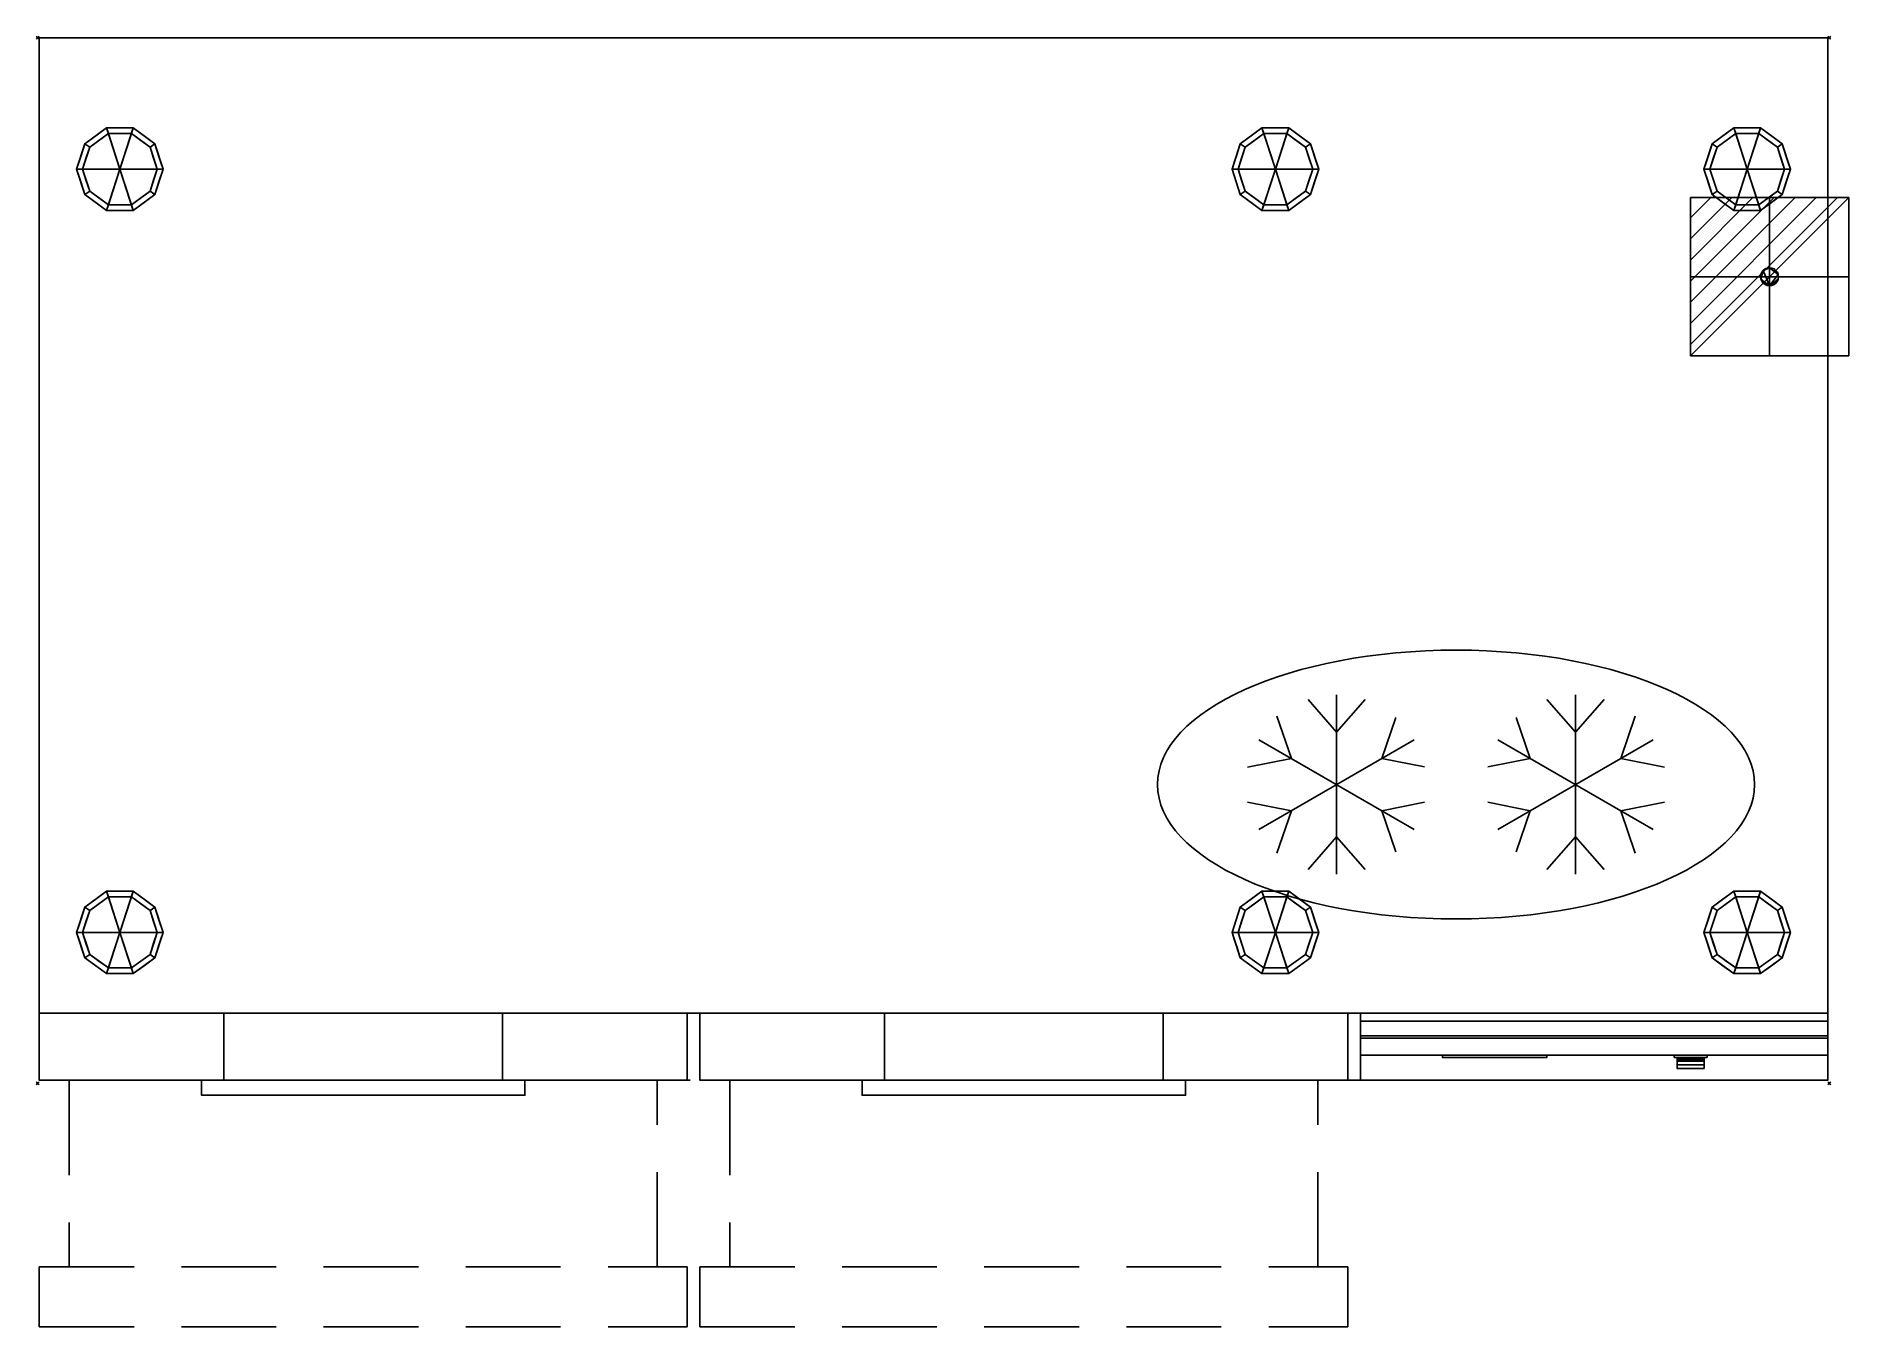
# Model space of a CAD drawing. Extents: x -1 to 1213, y -863 to 1.
import ezdxf

# ---------------------------------------------------------------- set-up
doc = ezdxf.new("R2010")
doc.units = 0
doc.header["$PDMODE"] = 35
doc.linetypes.add('NASCOSTA', pattern=[9.525, 6.35, -3.175])
for name, color, linetype in [('IQ_200_2D', 1, 'Continuous'), ('IQ_200_3D', 1, 'Continuous'), ('IQ_204_2D', 7, 'Continuous'), ('IQ_BLACK_3D', 250, 'Continuous'), ('IQ_CON_ELECTRICITY_INT', 7, 'Continuous'), ('IQ_GRAY_3D', 8, 'Continuous'), ('IQ_INS_3D', 3, 'Continuous')]:
    doc.layers.add(name, color=color, linetype=linetype)
doc.layers.add('IQ_GREEN_3D', color=3, linetype='Continuous', transparency=0.5)

# ---------------------------------------------------------------- blocks, each defined once
blk = doc.blocks.new('*X0')
at = {"color": 0}
for p, q in [((286.774344, 2204.447934), (296.618251, 2214.291842)), ((286.774344, 2205.862148), (295.204037, 2214.291842)), ((286.774344, 2207.276361), (293.789824, 2214.291842)), ((286.774344, 2208.690575), (292.37561, 2214.291842)), ((286.774344, 2210.104788), (290.961397, 2214.291842)), ((286.774344, 2211.519002), (289.547183, 2214.291842)), ((286.774344, 2212.933216), (288.13297, 2214.291842))]:
    blk.add_line(p, q, dxfattribs=at)
blk = doc.blocks.new('ELECTRICITY')
for p, q in [((2.121, 2.121), (-2.121, 2.121)), ((-2.121, 2.121), (-2.121, -2.121)), ((-2.121, -2.121), (2.121, 2.121)), ((2.121, -2.121), (2.121, 2.121)), ((-2.121, -2.121), (2.121, -2.121))]:
    blk.add_line(p, q)
at = {"extrusion": (-1, 0, 0)}
for p, q in [((0, -2.121, 2.121), (0, 2.121, 2.121)), ((0, 2.121, -2.121), (0, -2.121, -2.121)), ((0, 2.121, 2.121), (0, 2.121, -2.121)), ((0, 2.121, -2.121), (0, -2.121, 2.121)), ((0, -2.121, -2.121), (0, -2.121, 2.121))]:
    blk.add_line(p, q, dxfattribs=at)
at = {"extrusion": (0, -1, 0)}
for p, q in [((2.121, 0, 2.121), (-2.121, 0, 2.121)), ((-2.121, 0, -2.121), (2.121, 0, -2.121)), ((-2.121, 0, 2.121), (-2.121, 0, -2.121)), ((-2.121, 0, -2.121), (2.121, 0, 2.121)), ((2.121, 0, -2.121), (2.121, 0, 2.121))]:
    blk.add_line(p, q, dxfattribs=at)
at = {"xscale": 0.4000000000000909, "yscale": 0.4000000000000909, "zscale": 0.4000000000000909}
blk.add_blockref('*X0', (-116.831, -883.595), dxfattribs=at)
at = {"extrusion": (-1, 0, 0), "xscale": 0.3999999999999773, "yscale": 0.3999999999999773, "zscale": 0.3999999999999773}
blk.add_blockref('*X0', (-116.831, -883.595), dxfattribs=at)
at = {"extrusion": (0, -1, 0), "xscale": 0.4000000000000909, "yscale": 0.4000000000000909, "zscale": 0.4000000000000909}
blk.add_blockref('*X0', (-116.831, -883.595), dxfattribs=at)
blk = doc.blocks.new('01_Refrigerator_freezer - 01_Refrigerator_freezer-60831-Livello rif_')
at = {"layer": 'IQ_204_2D'}
for p, q in [((-80, 35), (-99.1, 56.9)), ((-80, -60), (-80, 60)), ((-60.9, 56.9), (-80, 35)), ((60.9, 56.9), (80, 35)), ((80, -60), (80, 60)), ((80, 35), (99.1, 56.9)), ((-110.3, 17.5), (-120, 45.9)), ((-40.3, 45), (-49.7, 17.5)), ((40.3, 45), (49.7, 17.5)), ((110.3, 17.5), (120, 45.9)), ((-132, 30), (-28, -30)), ((-132, -30), (-28, 30)), ((132, 30), (28, -30)), ((132, -30), (28, 30)), ((-139.7, 11.7), (-110.3, 17.5)), ((-49.7, 17.5), (-21.2, 11.9)), ((49.7, 17.5), (21.2, 11.9)), ((139.7, 11.7), (110.3, 17.5)), ((-110.3, -17.5), (-139.7, -11.7)), ((-21.2, -11.9), (-49.7, -17.5)), ((21.2, -11.9), (49.7, -17.5)), ((110.3, -17.5), (139.7, -11.7)), ((-120, -45.9), (-110.3, -17.5)), ((-49.7, -17.5), (-40.3, -45)), ((49.7, -17.5), (40.3, -45)), ((120, -45.9), (110.3, -17.5)), ((-80, -35), (-99.1, -56.9)), ((-60.9, -56.9), (-80, -35)), ((60.9, -56.9), (80, -35)), ((80, -35), (99.1, -56.9))]:
    blk.add_line(p, q, dxfattribs=at)
blk.add_ellipse((0, 0), major_axis=(200, 0), ratio=0.45, dxfattribs=at)

msp = doc.modelspace()

# ---------------------------------------------------------------- linework, layer by layer
at = {"layer": 'IQ_200_2D', "color": 7, "linetype": 'NASCOSTA', "ltscale": 10}
for p, q in [((1, 0), (1199, 0)), ((1, -698), (1, 0)), ((1199, 0), (1199, -698)), ((1199, -653), (1, -653)), ((1199, -698), (1, -698))]:
    msp.add_line(p, q, dxfattribs=at)
at = {"layer": 'IQ_204_2D', "linetype": 'NASCOSTA', "ltscale": 10}
for p, q in [((21, -698), (21, -823)), ((415, -823), (415, -698)), ((463.5, -698), (463.5, -823)), ((857.5, -823), (857.5, -698)), ((1, -823), (435, -823)), ((1, -823), (1, -863)), ((435, -863), (435, -823)), ((443.5, -823), (877.5, -823)), ((443.5, -823), (443.5, -863)), ((877.5, -863), (877.5, -823)), ((1, -863), (435, -863)), ((443.5, -863), (877.5, -863))]:
    msp.add_line(p, q, dxfattribs=at)
at = {"layer": 'IQ_INS_3D'}
for p in [(0, 0), (1200, 0), (0, -700), (1200, -700)]:
    msp.add_point(p, dxfattribs=at)

# ---------------------------------------------------------------- block references
at = {"layer": 'IQ_204_2D'}
msp.add_blockref('01_Refrigerator_freezer - 01_Refrigerator_freezer-60831-Livello rif_', (950, -500), dxfattribs=at)
at = {"layer": 'IQ_CON_ELECTRICITY_INT', "xscale": 25, "yscale": 25, "zscale": 25}
msp.add_blockref('ELECTRICITY', (1160, -160), dxfattribs=at)

# ---------------------------------------------------------------- meshes
at = {"layer": 'IQ_200_3D'}
mesh = msp.add_polyface(dxfattribs=at)
corners = [(1, 0, 650), (1, -653, 650), (1199, -653, 650), (1199, 0, 650)]
mesh.append_faces([[corners[k] for k in face] for face in [(0, 1, 2, 3)]])
mesh = msp.add_polyface(dxfattribs=at)
corners = [(1199, -653, 200), (1, -653, 200), (1, 0, 200), (1199, 0, 200)]
mesh.append_faces([[corners[k] for k in face] for face in [(0, 1, 2, 3)]])
mesh = msp.add_polyface(dxfattribs=at)
corners = [(1199, 0, 650), (1199, 0, 200), (1, 0, 200), (1, 0, 650)]
mesh.append_faces([[corners[k] for k in face] for face in [(0, 1, 2, 3)]])
mesh = msp.add_polyface(dxfattribs=at)
corners = [(1, 0, 650), (1, 0, 200), (1, -653, 200), (1, -653, 650)]
mesh.append_faces([[corners[k] for k in face] for face in [(0, 1, 2, 3)]])
mesh = msp.add_polyface(dxfattribs=at)
corners = [(1199, -653, 650), (1199, -653, 200), (1199, 0, 200), (1199, 0, 650)]
mesh.append_faces([[corners[k] for k in face] for face in [(0, 1, 2, 3)]])
mesh = msp.add_polyface(dxfattribs=at)
corners = [(55, -88, 200), (84, -88, 200), (78.5, -71, 200), (64, -60.4, 200), (46, -60.4, 200), (31.5, -71, 200), (26, -88, 200)]
mesh.append_faces([[corners[k] for k in face] for face in [(4, 0, 3)]], dxfattribs={"vtx0": -1, "vtx1": -1})
mesh.append_faces([[corners[k] for k in face] for face in [(2, 3, 0, 1)]], dxfattribs={"vtx1": -1})
mesh.append_faces([[corners[k] for k in face] for face in [(5, 6, 0, 4)]], dxfattribs={"vtx2": -1})
mesh = msp.add_polyface(dxfattribs=at)
corners = [(84, -88, 200), (84, -88, 25), (78.5, -71, 25), (64, -60.4, 25), (46, -60.4, 25), (31.5, -71, 25), (26, -88, 25), (26, -88, 200), (31.5, -71, 200), (46, -60.4, 200), (64, -60.4, 200), (78.5, -71, 200), (29.3, -77.8, 200), (28.8, -79.5, 25), (38.8, -65.7, 25), (38.8, -65.7, 200), (55, -60.4, 200), (55, -60.4, 25), (71.2, -65.7, 25), (71.2, -65.7, 200), (80.7, -77.8, 25), (81.2, -79.5, 200), (27.7, -82.9, 200), (82.3, -82.9, 25)]
mesh.append_faces([[corners[k] for k in face] for face in [(13, 12, 5), (0, 23, 21), (21, 20, 11), (2, 11, 20)]], dxfattribs={"vtx0": -1, "vtx1": -1})
mesh.append_faces([[corners[k] for k in face] for face in [(5, 8, 15, 14), (14, 15, 9, 4), (22, 13, 6), (10, 3, 17, 16), (3, 10, 19, 18), (11, 2, 18, 19), (4, 9, 16, 17)]], dxfattribs={"vtx0": -1, "vtx2": -1})
mesh.append_faces([[corners[k] for k in face] for face in [(22, 12, 13), (12, 8, 5), (23, 20, 21)]], dxfattribs={"vtx1": -1, "vtx2": -1})
mesh.append_faces([[corners[k] for k in face] for face in [(6, 7, 22), (0, 1, 23)]], dxfattribs={"vtx2": -1})
mesh = msp.add_polyface(dxfattribs=at)
corners = [(84, -88, 25), (80, -88, 25), (75.2, -73.3, 25), (62.7, -64.2, 25), (47.3, -64.2, 25), (34.8, -73.3, 25), (30, -88, 25), (26, -88, 25), (31.5, -71, 25), (46, -60.4, 25), (64, -60.4, 25), (78.5, -71, 25)]
mesh.append_faces([[corners[k] for k in face] for face in [(5, 8, 9, 4)]], dxfattribs={"vtx0": -1, "vtx2": -1})
mesh.append_faces([[corners[k] for k in face] for face in [(1, 2, 11, 0)]], dxfattribs={"vtx1": -1})
mesh.append_faces([[corners[k] for k in face] for face in [(3, 4, 9, 10), (2, 3, 10, 11)]], dxfattribs={"vtx1": -1, "vtx3": -1})
mesh.append_faces([[corners[k] for k in face] for face in [(6, 7, 8, 5)]], dxfattribs={"vtx2": -1})
mesh = msp.add_polyface(dxfattribs=at)
corners = [(829, -88, 200), (858, -88, 200), (852.5, -71, 200), (838, -60.4, 200), (820, -60.4, 200), (805.5, -71, 200), (800, -88, 200)]
mesh.append_faces([[corners[k] for k in face] for face in [(0, 4, 5, 6)]], dxfattribs={"vtx0": -1})
mesh.append_faces([[corners[k] for k in face] for face in [(4, 0, 3)]], dxfattribs={"vtx0": -1, "vtx1": -1})
mesh.append_faces([[corners[k] for k in face] for face in [(0, 1, 2, 3)]], dxfattribs={"vtx3": -1})
mesh = msp.add_polyface(dxfattribs=at)
corners = [(800, -88, 200), (805.5, -71, 200), (820, -60.4, 200), (838, -60.4, 200), (852.5, -71, 200), (858, -88, 200), (858, -88, 25), (852.5, -71, 25), (838, -60.4, 25), (820, -60.4, 25), (805.5, -71, 25), (800, -88, 25), (854.7, -77.8, 200), (855.2, -79.5, 25), (845.2, -65.7, 25), (845.2, -65.7, 200), (829, -60.4, 200), (829, -60.4, 25), (812.8, -65.7, 25), (812.8, -65.7, 200), (803.3, -77.8, 25), (802.8, -79.5, 200), (856.3, -82.9, 200), (801.7, -82.9, 25)]
mesh.append_faces([[corners[k] for k in face] for face in [(7, 12, 13), (21, 23, 0), (1, 20, 21), (20, 1, 10)]], dxfattribs={"vtx0": -1, "vtx1": -1})
mesh.append_faces([[corners[k] for k in face] for face in [(13, 12, 22), (7, 4, 12), (21, 20, 23)]], dxfattribs={"vtx0": -1, "vtx2": -1})
mesh.append_faces([[corners[k] for k in face] for face in [(6, 13, 22)]], dxfattribs={"vtx1": -1, "vtx2": -1})
mesh.append_faces([[corners[k] for k in face] for face in [(15, 4, 7, 14), (3, 15, 14, 8), (17, 9, 2, 16), (19, 2, 9, 18), (18, 10, 1, 19), (16, 3, 8, 17)]], dxfattribs={"vtx1": -1, "vtx3": -1})
mesh.append_faces([[corners[k] for k in face] for face in [(22, 5, 6), (23, 11, 0)]], dxfattribs={"vtx2": -1})
mesh = msp.add_polyface(dxfattribs=at)
corners = [(800, -88, 25), (805.5, -71, 25), (820, -60.4, 25), (838, -60.4, 25), (852.5, -71, 25), (858, -88, 25), (854, -88, 25), (849.2, -73.3, 25), (836.7, -64.2, 25), (821.3, -64.2, 25), (808.8, -73.3, 25), (804, -88, 25)]
mesh.append_faces([[corners[k] for k in face] for face in [(1, 10, 11, 0)]], dxfattribs={"vtx0": -1})
mesh.append_faces([[corners[k] for k in face] for face in [(3, 8, 9, 2), (2, 9, 10, 1)]], dxfattribs={"vtx0": -1, "vtx2": -1})
mesh.append_faces([[corners[k] for k in face] for face in [(3, 4, 7, 8)]], dxfattribs={"vtx1": -1, "vtx3": -1})
mesh.append_faces([[corners[k] for k in face] for face in [(4, 5, 6, 7)]], dxfattribs={"vtx3": -1})
mesh = msp.add_polyface(dxfattribs=at)
corners = [(1145, -88, 200), (1174, -88, 200), (1168.5, -71, 200), (1154, -60.4, 200), (1136, -60.4, 200), (1121.5, -71, 200), (1116, -88, 200)]
mesh.append_faces([[corners[k] for k in face] for face in [(0, 4, 5, 6)]], dxfattribs={"vtx0": -1})
mesh.append_faces([[corners[k] for k in face] for face in [(4, 0, 3)]], dxfattribs={"vtx0": -1, "vtx1": -1})
mesh.append_faces([[corners[k] for k in face] for face in [(0, 1, 2, 3)]], dxfattribs={"vtx3": -1})
mesh = msp.add_polyface(dxfattribs=at)
corners = [(1116, -88, 200), (1121.5, -71, 200), (1136, -60.4, 200), (1154, -60.4, 200), (1168.5, -71, 200), (1174, -88, 200), (1174, -88, 25), (1168.5, -71, 25), (1154, -60.4, 25), (1136, -60.4, 25), (1121.5, -71, 25), (1116, -88, 25), (1170.7, -77.8, 200), (1171.2, -79.5, 25), (1161.2, -65.7, 25), (1161.2, -65.7, 200), (1145, -60.4, 200), (1145, -60.4, 25), (1128.8, -65.7, 25), (1128.8, -65.7, 200), (1119.3, -77.8, 25), (1118.8, -79.5, 200), (1172.3, -82.9, 200), (1117.7, -82.9, 25)]
mesh.append_faces([[corners[k] for k in face] for face in [(7, 12, 13), (21, 23, 0), (1, 20, 21), (20, 1, 10)]], dxfattribs={"vtx0": -1, "vtx1": -1})
mesh.append_faces([[corners[k] for k in face] for face in [(13, 12, 22), (7, 4, 12), (21, 20, 23)]], dxfattribs={"vtx0": -1, "vtx2": -1})
mesh.append_faces([[corners[k] for k in face] for face in [(6, 13, 22)]], dxfattribs={"vtx1": -1, "vtx2": -1})
mesh.append_faces([[corners[k] for k in face] for face in [(15, 4, 7, 14), (3, 15, 14, 8), (17, 9, 2, 16), (19, 2, 9, 18), (18, 10, 1, 19), (16, 3, 8, 17)]], dxfattribs={"vtx1": -1, "vtx3": -1})
mesh.append_faces([[corners[k] for k in face] for face in [(22, 5, 6), (23, 11, 0)]], dxfattribs={"vtx2": -1})
mesh = msp.add_polyface(dxfattribs=at)
corners = [(1116, -88, 25), (1121.5, -71, 25), (1136, -60.4, 25), (1154, -60.4, 25), (1168.5, -71, 25), (1174, -88, 25), (1170, -88, 25), (1165.2, -73.3, 25), (1152.7, -64.2, 25), (1137.3, -64.2, 25), (1124.8, -73.3, 25), (1120, -88, 25)]
mesh.append_faces([[corners[k] for k in face] for face in [(1, 10, 11, 0)]], dxfattribs={"vtx0": -1})
mesh.append_faces([[corners[k] for k in face] for face in [(3, 8, 9, 2), (2, 9, 10, 1)]], dxfattribs={"vtx0": -1, "vtx2": -1})
mesh.append_faces([[corners[k] for k in face] for face in [(3, 4, 7, 8)]], dxfattribs={"vtx1": -1, "vtx3": -1})
mesh.append_faces([[corners[k] for k in face] for face in [(4, 5, 6, 7)]], dxfattribs={"vtx3": -1})
mesh = msp.add_polyface(dxfattribs=at)
corners = [(80, -88, 25), (80, -88, 0), (75.2, -73.3, 0), (62.7, -64.2, 0), (47.3, -64.2, 0), (34.8, -73.3, 0), (30, -88, 0), (30, -88, 25), (34.8, -73.3, 25), (47.3, -64.2, 25), (62.7, -64.2, 25), (75.2, -73.3, 25), (32.3, -80.9, 0), (32.4, -80.7, 25), (41, -68.8, 25), (41, -68.8, 0), (55, -64.2, 25), (55, -64.2, 0), (77.7, -80.9, 0), (77.6, -80.7, 25), (69, -68.8, 25), (69, -68.8, 0)]
mesh.append_faces([[corners[k] for k in face] for face in [(12, 13, 5)]], dxfattribs={"vtx0": -1, "vtx1": -1})
mesh.append_faces([[corners[k] for k in face] for face in [(5, 13, 8)]], dxfattribs={"vtx0": -1, "vtx2": -1})
mesh.append_faces([[corners[k] for k in face] for face in [(7, 13, 12), (18, 2, 19), (11, 19, 2), (19, 0, 18)]], dxfattribs={"vtx1": -1, "vtx2": -1})
mesh.append_faces([[corners[k] for k in face] for face in [(9, 16, 17, 4), (8, 14, 15, 5), (4, 15, 14, 9), (16, 10, 3, 17), (2, 21, 20, 11), (21, 3, 10, 20)]], dxfattribs={"vtx1": -1, "vtx3": -1})
mesh.append_faces([[corners[k] for k in face] for face in [(12, 6, 7), (0, 1, 18)]], dxfattribs={"vtx2": -1})
mesh = msp.add_polyface(dxfattribs=at)
corners = [(80, -88, 0), (55, -88, 0), (30, -88, 0), (34.8, -73.3, 0), (47.3, -64.2, 0), (62.7, -64.2, 0), (75.2, -73.3, 0)]
mesh.append_faces([[corners[k] for k in face] for face in [(1, 5, 6, 0)]], dxfattribs={"vtx0": -1})
mesh.append_faces([[corners[k] for k in face] for face in [(5, 1, 4)]], dxfattribs={"vtx0": -1, "vtx1": -1})
mesh.append_faces([[corners[k] for k in face] for face in [(1, 2, 3, 4)]], dxfattribs={"vtx3": -1})
mesh = msp.add_polyface(dxfattribs=at)
corners = [(804, -88, 25), (808.8, -73.3, 25), (821.3, -64.2, 25), (836.7, -64.2, 25), (849.2, -73.3, 25), (854, -88, 25), (854, -88, 0), (849.2, -73.3, 0), (836.7, -64.2, 0), (821.3, -64.2, 0), (808.8, -73.3, 0), (804, -88, 0), (851.7, -80.9, 0), (851.6, -80.7, 25), (843, -68.8, 25), (843, -68.8, 0), (829, -64.2, 25), (829, -64.2, 0), (806.3, -80.9, 0), (806.4, -80.7, 25), (815, -68.8, 25), (815, -68.8, 0)]
mesh.append_faces([[corners[k] for k in face] for face in [(7, 13, 12)]], dxfattribs={"vtx0": -1, "vtx1": -1})
mesh.append_faces([[corners[k] for k in face] for face in [(15, 14, 4, 7), (14, 15, 8, 3), (12, 13, 5), (9, 2, 16), (19, 10, 18), (10, 19, 1), (20, 21, 10, 1), (2, 9, 21, 20), (18, 0, 19)]], dxfattribs={"vtx0": -1, "vtx2": -1})
mesh.append_faces([[corners[k] for k in face] for face in [(4, 13, 7), (8, 17, 3)]], dxfattribs={"vtx1": -1, "vtx2": -1})
mesh.append_faces([[corners[k] for k in face] for face in [(16, 3, 17, 9)]], dxfattribs={"vtx1": -1, "vtx3": -1})
mesh.append_faces([[corners[k] for k in face] for face in [(5, 6, 12), (18, 11, 0)]], dxfattribs={"vtx2": -1})
mesh = msp.add_polyface(dxfattribs=at)
corners = [(804, -88, 0), (808.8, -73.3, 0), (821.3, -64.2, 0), (836.7, -64.2, 0), (849.2, -73.3, 0), (854, -88, 0), (829, -88, 0)]
mesh.append_faces([[corners[k] for k in face] for face in [(3, 6, 2)]], dxfattribs={"vtx0": -1, "vtx1": -1})
mesh.append_faces([[corners[k] for k in face] for face in [(1, 2, 6, 0)]], dxfattribs={"vtx1": -1})
mesh.append_faces([[corners[k] for k in face] for face in [(4, 5, 6, 3)]], dxfattribs={"vtx2": -1})
mesh = msp.add_polyface(dxfattribs=at)
corners = [(1120, -88, 25), (1124.8, -73.3, 25), (1137.3, -64.2, 25), (1152.7, -64.2, 25), (1165.2, -73.3, 25), (1170, -88, 25), (1170, -88, 0), (1165.2, -73.3, 0), (1152.7, -64.2, 0), (1137.3, -64.2, 0), (1124.8, -73.3, 0), (1120, -88, 0), (1167.7, -80.9, 0), (1167.6, -80.7, 25), (1159, -68.8, 25), (1159, -68.8, 0), (1145, -64.2, 25), (1145, -64.2, 0), (1122.3, -80.9, 0), (1122.4, -80.7, 25), (1131, -68.8, 25), (1131, -68.8, 0)]
mesh.append_faces([[corners[k] for k in face] for face in [(7, 13, 12)]], dxfattribs={"vtx0": -1, "vtx1": -1})
mesh.append_faces([[corners[k] for k in face] for face in [(15, 14, 4, 7), (14, 15, 8, 3), (12, 13, 5), (9, 2, 16), (19, 10, 18), (10, 19, 1), (20, 21, 10, 1), (2, 9, 21, 20), (18, 0, 19)]], dxfattribs={"vtx0": -1, "vtx2": -1})
mesh.append_faces([[corners[k] for k in face] for face in [(4, 13, 7), (8, 17, 3)]], dxfattribs={"vtx1": -1, "vtx2": -1})
mesh.append_faces([[corners[k] for k in face] for face in [(16, 3, 17, 9)]], dxfattribs={"vtx1": -1, "vtx3": -1})
mesh.append_faces([[corners[k] for k in face] for face in [(5, 6, 12), (18, 11, 0)]], dxfattribs={"vtx2": -1})
mesh = msp.add_polyface(dxfattribs=at)
corners = [(1120, -88, 0), (1124.8, -73.3, 0), (1137.3, -64.2, 0), (1152.7, -64.2, 0), (1165.2, -73.3, 0), (1170, -88, 0), (1145, -88, 0)]
mesh.append_faces([[corners[k] for k in face] for face in [(3, 6, 2)]], dxfattribs={"vtx0": -1, "vtx1": -1})
mesh.append_faces([[corners[k] for k in face] for face in [(1, 2, 6, 0)]], dxfattribs={"vtx1": -1})
mesh.append_faces([[corners[k] for k in face] for face in [(4, 5, 6, 3)]], dxfattribs={"vtx2": -1})
mesh = msp.add_polyface(dxfattribs=at)
corners = [(55, -88, 200), (26, -88, 200), (31.5, -105, 200), (46, -115.6, 200), (64, -115.6, 200), (78.5, -105, 200), (84, -88, 200)]
mesh.append_faces([[corners[k] for k in face] for face in [(2, 3, 0, 1)]], dxfattribs={"vtx1": -1})
mesh.append_faces([[corners[k] for k in face] for face in [(3, 4, 0)]], dxfattribs={"vtx1": -1, "vtx2": -1})
mesh.append_faces([[corners[k] for k in face] for face in [(5, 6, 0, 4)]], dxfattribs={"vtx2": -1})
mesh = msp.add_polyface(dxfattribs=at)
corners = [(26, -88, 200), (26, -88, 25), (31.5, -105, 25), (46, -115.6, 25), (64, -115.6, 25), (78.5, -105, 25), (84, -88, 25), (84, -88, 200), (78.5, -105, 200), (64, -115.6, 200), (46, -115.6, 200), (31.5, -105, 200), (71.2, -110.3, 200), (71.2, -110.3, 25), (81.2, -96.5, 200), (81.2, -96.5, 25), (55, -115.6, 200), (55, -115.6, 25), (38.8, -110.3, 25), (38.8, -110.3, 200), (29.3, -98.2, 25), (28.8, -96.5, 200), (27.7, -93.1, 25)]
mesh.append_faces([[corners[k] for k in face] for face in [(0, 22, 21), (2, 11, 20), (21, 20, 11)]], dxfattribs={"vtx0": -1, "vtx1": -1})
mesh.append_faces([[corners[k] for k in face] for face in [(13, 12, 9, 4), (8, 5, 15, 14), (5, 8, 12, 13), (10, 3, 17, 16), (3, 10, 19, 18), (18, 19, 11, 2), (4, 9, 16, 17)]], dxfattribs={"vtx0": -1, "vtx2": -1})
mesh.append_faces([[corners[k] for k in face] for face in [(22, 20, 21)]], dxfattribs={"vtx1": -1, "vtx2": -1})
mesh.append_faces([[corners[k] for k in face] for face in [(0, 1, 22)]], dxfattribs={"vtx2": -1})
mesh.append_faces([[corners[k] for k in face] for face in [(15, 6, 7, 14)]], dxfattribs={"vtx3": -1})
mesh = msp.add_polyface(dxfattribs=at)
corners = [(26, -88, 25), (30, -88, 25), (34.8, -102.7, 25), (47.3, -111.8, 25), (62.7, -111.8, 25), (75.2, -102.7, 25), (80, -88, 25), (84, -88, 25), (78.5, -105, 25), (64, -115.6, 25), (46, -115.6, 25), (31.5, -105, 25)]
mesh.append_faces([[corners[k] for k in face] for face in [(8, 5, 6, 7)]], dxfattribs={"vtx0": -1})
mesh.append_faces([[corners[k] for k in face] for face in [(10, 3, 4, 9), (9, 4, 5, 8)]], dxfattribs={"vtx0": -1, "vtx2": -1})
mesh.append_faces([[corners[k] for k in face] for face in [(10, 11, 2, 3)]], dxfattribs={"vtx1": -1, "vtx3": -1})
mesh.append_faces([[corners[k] for k in face] for face in [(11, 0, 1, 2)]], dxfattribs={"vtx3": -1})
mesh = msp.add_polyface(dxfattribs=at)
corners = [(30, -88, 25), (30, -88, 0), (34.8, -102.7, 0), (47.3, -111.8, 0), (62.7, -111.8, 0), (75.2, -102.7, 0), (80, -88, 0), (80, -88, 25), (75.2, -102.7, 25), (62.7, -111.8, 25), (47.3, -111.8, 25), (34.8, -102.7, 25), (69, -107.2, 0), (69, -107.2, 25), (77.6, -95.3, 25), (77.6, -95.3, 0), (55, -111.8, 25), (55, -111.8, 0), (32.3, -95.1, 0), (32.4, -95.3, 25), (41, -107.2, 0), (41, -107.2, 25)]
mesh.append_faces([[corners[k] for k in face] for face in [(3, 10, 21, 20), (20, 21, 11, 2)]], dxfattribs={"vtx0": -1, "vtx2": -1})
mesh.append_faces([[corners[k] for k in face] for face in [(7, 14, 15, 6)]], dxfattribs={"vtx1": -1})
mesh.append_faces([[corners[k] for k in face] for face in [(18, 2, 19), (11, 19, 2), (19, 0, 18)]], dxfattribs={"vtx1": -1, "vtx2": -1})
mesh.append_faces([[corners[k] for k in face] for face in [(14, 8, 5, 15), (16, 10, 3, 17), (13, 9, 4, 12), (8, 13, 12, 5), (9, 16, 17, 4)]], dxfattribs={"vtx1": -1, "vtx3": -1})
mesh.append_faces([[corners[k] for k in face] for face in [(0, 1, 18)]], dxfattribs={"vtx2": -1})
mesh = msp.add_polyface(dxfattribs=at)
corners = [(30, -88, 0), (55, -88, 0), (80, -88, 0), (75.2, -102.7, 0), (62.7, -111.8, 0), (47.3, -111.8, 0), (34.8, -102.7, 0)]
mesh.append_faces([[corners[k] for k in face] for face in [(1, 5, 6, 0)]], dxfattribs={"vtx0": -1})
mesh.append_faces([[corners[k] for k in face] for face in [(1, 4, 5)]], dxfattribs={"vtx0": -1, "vtx2": -1})
mesh.append_faces([[corners[k] for k in face] for face in [(1, 2, 3, 4)]], dxfattribs={"vtx3": -1})
mesh = msp.add_polyface(dxfattribs=at)
corners = [(829, -88, 200), (800, -88, 200), (805.5, -105, 200), (820, -115.6, 200), (838, -115.6, 200), (852.5, -105, 200), (858, -88, 200)]
mesh.append_faces([[corners[k] for k in face] for face in [(0, 4, 5, 6)]], dxfattribs={"vtx0": -1})
mesh.append_faces([[corners[k] for k in face] for face in [(0, 3, 4)]], dxfattribs={"vtx0": -1, "vtx2": -1})
mesh.append_faces([[corners[k] for k in face] for face in [(0, 1, 2, 3)]], dxfattribs={"vtx3": -1})
mesh = msp.add_polyface(dxfattribs=at)
corners = [(858, -88, 200), (852.5, -105, 200), (838, -115.6, 200), (820, -115.6, 200), (805.5, -105, 200), (800, -88, 200), (800, -88, 25), (805.5, -105, 25), (820, -115.6, 25), (838, -115.6, 25), (852.5, -105, 25), (858, -88, 25), (812.8, -110.3, 200), (812.8, -110.3, 25), (802.8, -96.5, 200), (802.8, -96.5, 25), (829, -115.6, 200), (829, -115.6, 25), (845.2, -110.3, 25), (845.2, -110.3, 200), (854.7, -98.2, 25), (855.2, -96.5, 200), (856.3, -93.1, 25)]
mesh.append_faces([[corners[k] for k in face] for face in [(21, 22, 0), (20, 1, 10), (1, 20, 21)]], dxfattribs={"vtx0": -1, "vtx1": -1})
mesh.append_faces([[corners[k] for k in face] for face in [(21, 20, 22)]], dxfattribs={"vtx0": -1, "vtx2": -1})
mesh.append_faces([[corners[k] for k in face] for face in [(3, 12, 13, 8), (15, 7, 4, 14), (12, 4, 7, 13), (17, 9, 2, 16), (19, 2, 9, 18), (1, 19, 18, 10), (16, 3, 8, 17)]], dxfattribs={"vtx1": -1, "vtx3": -1})
mesh.append_faces([[corners[k] for k in face] for face in [(5, 6, 15, 14), (22, 11, 0)]], dxfattribs={"vtx2": -1})
mesh = msp.add_polyface(dxfattribs=at)
corners = [(858, -88, 25), (852.5, -105, 25), (838, -115.6, 25), (820, -115.6, 25), (805.5, -105, 25), (800, -88, 25), (804, -88, 25), (808.8, -102.7, 25), (821.3, -111.8, 25), (836.7, -111.8, 25), (849.2, -102.7, 25), (854, -88, 25)]
mesh.append_faces([[corners[k] for k in face] for face in [(10, 1, 2, 9)]], dxfattribs={"vtx0": -1, "vtx2": -1})
mesh.append_faces([[corners[k] for k in face] for face in [(6, 7, 4, 5)]], dxfattribs={"vtx1": -1})
mesh.append_faces([[corners[k] for k in face] for face in [(8, 9, 2, 3), (7, 8, 3, 4)]], dxfattribs={"vtx1": -1, "vtx3": -1})
mesh.append_faces([[corners[k] for k in face] for face in [(11, 0, 1, 10)]], dxfattribs={"vtx2": -1})
mesh = msp.add_polyface(dxfattribs=at)
corners = [(854, -88, 25), (849.2, -102.7, 25), (836.7, -111.8, 25), (821.3, -111.8, 25), (808.8, -102.7, 25), (804, -88, 25), (804, -88, 0), (808.8, -102.7, 0), (821.3, -111.8, 0), (836.7, -111.8, 0), (849.2, -102.7, 0), (854, -88, 0), (815, -107.2, 0), (815, -107.2, 25), (806.4, -95.3, 25), (806.4, -95.3, 0), (829, -111.8, 25), (829, -111.8, 0), (851.7, -95.1, 0), (851.6, -95.3, 25), (843, -107.2, 0), (843, -107.2, 25)]
mesh.append_faces([[corners[k] for k in face] for face in [(15, 14, 5, 6)]], dxfattribs={"vtx0": -1})
mesh.append_faces([[corners[k] for k in face] for face in [(7, 4, 14, 15), (9, 2, 16, 17), (8, 3, 13, 12), (12, 13, 4, 7), (19, 10, 18), (17, 16, 3, 8), (10, 19, 1), (18, 0, 19)]], dxfattribs={"vtx0": -1, "vtx2": -1})
mesh.append_faces([[corners[k] for k in face] for face in [(21, 2, 9, 20), (1, 21, 20, 10)]], dxfattribs={"vtx1": -1, "vtx3": -1})
mesh.append_faces([[corners[k] for k in face] for face in [(18, 11, 0)]], dxfattribs={"vtx2": -1})
mesh = msp.add_polyface(dxfattribs=at)
corners = [(854, -88, 0), (849.2, -102.7, 0), (836.7, -111.8, 0), (821.3, -111.8, 0), (808.8, -102.7, 0), (804, -88, 0), (829, -88, 0)]
mesh.append_faces([[corners[k] for k in face] for face in [(1, 2, 6, 0)]], dxfattribs={"vtx1": -1})
mesh.append_faces([[corners[k] for k in face] for face in [(2, 3, 6)]], dxfattribs={"vtx1": -1, "vtx2": -1})
mesh.append_faces([[corners[k] for k in face] for face in [(4, 5, 6, 3)]], dxfattribs={"vtx2": -1})
mesh = msp.add_polyface(dxfattribs=at)
corners = [(1145, -88, 200), (1116, -88, 200), (1121.5, -105, 200), (1136, -115.6, 200), (1154, -115.6, 200), (1168.5, -105, 200), (1174, -88, 200)]
mesh.append_faces([[corners[k] for k in face] for face in [(0, 4, 5, 6)]], dxfattribs={"vtx0": -1})
mesh.append_faces([[corners[k] for k in face] for face in [(0, 3, 4)]], dxfattribs={"vtx0": -1, "vtx2": -1})
mesh.append_faces([[corners[k] for k in face] for face in [(0, 1, 2, 3)]], dxfattribs={"vtx3": -1})
mesh = msp.add_polyface(dxfattribs=at)
corners = [(1174, -88, 200), (1168.5, -105, 200), (1154, -115.6, 200), (1136, -115.6, 200), (1121.5, -105, 200), (1116, -88, 200), (1116, -88, 25), (1121.5, -105, 25), (1136, -115.6, 25), (1154, -115.6, 25), (1168.5, -105, 25), (1174, -88, 25), (1128.8, -110.3, 200), (1128.8, -110.3, 25), (1118.8, -96.5, 200), (1118.8, -96.5, 25), (1145, -115.6, 200), (1145, -115.6, 25), (1161.2, -110.3, 25), (1161.2, -110.3, 200), (1170.7, -98.2, 25), (1171.2, -96.5, 200), (1172.3, -93.1, 25)]
mesh.append_faces([[corners[k] for k in face] for face in [(21, 22, 0), (20, 1, 10), (1, 20, 21)]], dxfattribs={"vtx0": -1, "vtx1": -1})
mesh.append_faces([[corners[k] for k in face] for face in [(21, 20, 22)]], dxfattribs={"vtx0": -1, "vtx2": -1})
mesh.append_faces([[corners[k] for k in face] for face in [(3, 12, 13, 8), (15, 7, 4, 14), (12, 4, 7, 13), (17, 9, 2, 16), (19, 2, 9, 18), (1, 19, 18, 10), (16, 3, 8, 17)]], dxfattribs={"vtx1": -1, "vtx3": -1})
mesh.append_faces([[corners[k] for k in face] for face in [(5, 6, 15, 14), (22, 11, 0)]], dxfattribs={"vtx2": -1})
mesh = msp.add_polyface(dxfattribs=at)
corners = [(1174, -88, 25), (1168.5, -105, 25), (1154, -115.6, 25), (1136, -115.6, 25), (1121.5, -105, 25), (1116, -88, 25), (1120, -88, 25), (1124.8, -102.7, 25), (1137.3, -111.8, 25), (1152.7, -111.8, 25), (1165.2, -102.7, 25), (1170, -88, 25)]
mesh.append_faces([[corners[k] for k in face] for face in [(10, 1, 2, 9)]], dxfattribs={"vtx0": -1, "vtx2": -1})
mesh.append_faces([[corners[k] for k in face] for face in [(6, 7, 4, 5)]], dxfattribs={"vtx1": -1})
mesh.append_faces([[corners[k] for k in face] for face in [(8, 9, 2, 3), (7, 8, 3, 4)]], dxfattribs={"vtx1": -1, "vtx3": -1})
mesh.append_faces([[corners[k] for k in face] for face in [(11, 0, 1, 10)]], dxfattribs={"vtx2": -1})
mesh = msp.add_polyface(dxfattribs=at)
corners = [(1170, -88, 25), (1165.2, -102.7, 25), (1152.7, -111.8, 25), (1137.3, -111.8, 25), (1124.8, -102.7, 25), (1120, -88, 25), (1120, -88, 0), (1124.8, -102.7, 0), (1137.3, -111.8, 0), (1152.7, -111.8, 0), (1165.2, -102.7, 0), (1170, -88, 0), (1131, -107.2, 0), (1131, -107.2, 25), (1122.4, -95.3, 25), (1122.4, -95.3, 0), (1145, -111.8, 25), (1145, -111.8, 0), (1167.7, -95.1, 0), (1167.6, -95.3, 25), (1159, -107.2, 0), (1159, -107.2, 25)]
mesh.append_faces([[corners[k] for k in face] for face in [(15, 14, 5, 6)]], dxfattribs={"vtx0": -1})
mesh.append_faces([[corners[k] for k in face] for face in [(7, 4, 14, 15), (9, 2, 16, 17), (8, 3, 13, 12), (12, 13, 4, 7), (19, 10, 18), (17, 16, 3, 8), (10, 19, 1), (18, 0, 19)]], dxfattribs={"vtx0": -1, "vtx2": -1})
mesh.append_faces([[corners[k] for k in face] for face in [(21, 2, 9, 20), (1, 21, 20, 10)]], dxfattribs={"vtx1": -1, "vtx3": -1})
mesh.append_faces([[corners[k] for k in face] for face in [(18, 11, 0)]], dxfattribs={"vtx2": -1})
mesh = msp.add_polyface(dxfattribs=at)
corners = [(1170, -88, 0), (1165.2, -102.7, 0), (1152.7, -111.8, 0), (1137.3, -111.8, 0), (1124.8, -102.7, 0), (1120, -88, 0), (1145, -88, 0)]
mesh.append_faces([[corners[k] for k in face] for face in [(1, 2, 6, 0)]], dxfattribs={"vtx1": -1})
mesh.append_faces([[corners[k] for k in face] for face in [(2, 3, 6)]], dxfattribs={"vtx1": -1, "vtx2": -1})
mesh.append_faces([[corners[k] for k in face] for face in [(4, 5, 6, 3)]], dxfattribs={"vtx2": -1})
mesh = msp.add_polyface(dxfattribs=at)
corners = [(1154, -160, 200), (1154.2, -161.6, 200), (1154.8, -163, 200), (1155.8, -164.2, 200), (1157, -165.2, 200), (1158.4, -165.8, 200), (1160, -166, 200), (1161.6, -165.8, 200), (1163, -165.2, 200), (1164.2, -164.2, 200), (1165.2, -163, 200), (1165.8, -161.6, 200), (1166, -160, 200), (1165.8, -158.4, 200), (1165.2, -157, 200), (1164.2, -155.8, 200), (1163, -154.8, 200), (1161.6, -154.2, 200), (1160, -154, 200), (1158.4, -154.2, 200), (1157, -154.8, 200), (1155.8, -155.8, 200), (1154.8, -157, 200), (1154.2, -158.4, 200)]
mesh.append_faces([[corners[k] for k in face] for face in [(4, 2, 3), (16, 13, 14, 15), (23, 21, 22)]], dxfattribs={"vtx0": -1})
mesh.append_faces([[corners[k] for k in face] for face in [(11, 6, 9, 10), (13, 6, 11, 12)]], dxfattribs={"vtx0": -1, "vtx1": -1})
mesh.append_faces([[corners[k] for k in face] for face in [(13, 18, 21, 6)]], dxfattribs={"vtx0": -1, "vtx1": -1, "vtx2": -1, "vtx3": -1})
mesh.append_faces([[corners[k] for k in face] for face in [(2, 4, 5, 6)]], dxfattribs={"vtx0": -1, "vtx3": -1})
mesh.append_faces([[corners[k] for k in face] for face in [(17, 18, 13, 16)]], dxfattribs={"vtx1": -1, "vtx2": -1})
mesh.append_faces([[corners[k] for k in face] for face in [(1, 2, 6, 21)]], dxfattribs={"vtx1": -1, "vtx2": -1, "vtx3": -1})
mesh.append_faces([[corners[k] for k in face] for face in [(19, 20, 21, 18)]], dxfattribs={"vtx2": -1})
mesh.append_faces([[corners[k] for k in face] for face in [(23, 0, 1, 21)]], dxfattribs={"vtx2": -1, "vtx3": -1})
mesh.append_faces([[corners[k] for k in face] for face in [(6, 7, 8, 9)]], dxfattribs={"vtx3": -1})
mesh = msp.add_polyface(dxfattribs=at)
corners = [(1154, -160, 190), (1154.2, -158.4, 190), (1154.8, -157, 190), (1155.8, -155.8, 190), (1157, -154.8, 190), (1158.4, -154.2, 190), (1160, -154, 190), (1161.6, -154.2, 190), (1163, -154.8, 190), (1164.2, -155.8, 190), (1165.2, -157, 190), (1165.8, -158.4, 190), (1166, -160, 190), (1165.8, -161.6, 190), (1165.2, -163, 190), (1164.2, -164.2, 190), (1163, -165.2, 190), (1161.6, -165.8, 190), (1160, -166, 190), (1158.4, -165.8, 190), (1157, -165.2, 190), (1155.8, -164.2, 190), (1154.8, -163, 190), (1154.2, -161.6, 190)]
mesh.append_faces([[corners[k] for k in face] for face in [(1, 23, 0), (15, 13, 14)]], dxfattribs={"vtx0": -1})
mesh.append_faces([[corners[k] for k in face] for face in [(13, 18, 11, 12)]], dxfattribs={"vtx0": -1, "vtx1": -1})
mesh.append_faces([[corners[k] for k in face] for face in [(3, 18, 23)]], dxfattribs={"vtx0": -1, "vtx1": -1, "vtx2": -1})
mesh.append_faces([[corners[k] for k in face] for face in [(3, 6, 11, 18)]], dxfattribs={"vtx0": -1, "vtx1": -1, "vtx2": -1, "vtx3": -1})
mesh.append_faces([[corners[k] for k in face] for face in [(11, 6, 7, 8)]], dxfattribs={"vtx0": -1, "vtx3": -1})
mesh.append_faces([[corners[k] for k in face] for face in [(10, 11, 8, 9), (17, 18, 16)]], dxfattribs={"vtx1": -1})
mesh.append_faces([[corners[k] for k in face] for face in [(15, 16, 18, 13)]], dxfattribs={"vtx1": -1, "vtx2": -1, "vtx3": -1})
mesh.append_faces([[corners[k] for k in face] for face in [(22, 23, 18, 19)]], dxfattribs={"vtx1": -1, "vtx3": -1})
mesh.append_faces([[corners[k] for k in face] for face in [(20, 21, 22, 19)]], dxfattribs={"vtx2": -1})
mesh.append_faces([[corners[k] for k in face] for face in [(1, 2, 3, 23)]], dxfattribs={"vtx2": -1, "vtx3": -1})
mesh.append_faces([[corners[k] for k in face] for face in [(3, 4, 5, 6)]], dxfattribs={"vtx3": -1})
mesh = msp.add_polyface(dxfattribs=at)
corners = [(1154, -160, 200), (1154.2, -158.4, 200), (1154.8, -157, 200), (1155.8, -155.8, 200), (1157, -154.8, 200), (1158.4, -154.2, 200), (1160, -154, 200), (1161.6, -154.2, 200), (1163, -154.8, 200), (1164.2, -155.8, 200), (1165.2, -157, 200), (1165.8, -158.4, 200), (1166, -160, 200), (1166, -160, 190), (1165.8, -158.4, 190), (1165.2, -157, 190), (1164.2, -155.8, 190), (1163, -154.8, 190), (1161.6, -154.2, 190), (1160, -154, 190), (1158.4, -154.2, 190), (1157, -154.8, 190), (1155.8, -155.8, 190), (1154.8, -157, 190), (1154.2, -158.4, 190), (1154, -160, 190)]
mesh.append_faces([[corners[k] for k in face] for face in [(13, 14, 11, 12), (0, 1, 24, 25)]], dxfattribs={"vtx1": -1})
mesh.append_faces([[corners[k] for k in face] for face in [(14, 15, 10, 11), (16, 17, 8, 9), (15, 16, 9, 10), (17, 18, 7, 8), (6, 7, 18, 19), (19, 20, 5, 6), (20, 21, 4, 5), (22, 23, 2, 3), (21, 22, 3, 4), (23, 24, 1, 2)]], dxfattribs={"vtx1": -1, "vtx3": -1})
mesh = msp.add_polyface(dxfattribs=at)
corners = [(1166, -160, 200), (1165.8, -161.6, 200), (1165.2, -163, 200), (1164.2, -164.2, 200), (1163, -165.2, 200), (1161.6, -165.8, 200), (1160, -166, 200), (1158.4, -165.8, 200), (1157, -165.2, 200), (1155.8, -164.2, 200), (1154.8, -163, 200), (1154.2, -161.6, 200), (1154, -160, 200), (1154, -160, 190), (1154.2, -161.6, 190), (1154.8, -163, 190), (1155.8, -164.2, 190), (1157, -165.2, 190), (1158.4, -165.8, 190), (1160, -166, 190), (1161.6, -165.8, 190), (1163, -165.2, 190), (1164.2, -164.2, 190), (1165.2, -163, 190), (1165.8, -161.6, 190), (1166, -160, 190)]
mesh.append_faces([[corners[k] for k in face] for face in [(13, 14, 11, 12), (0, 1, 24, 25)]], dxfattribs={"vtx1": -1})
mesh.append_faces([[corners[k] for k in face] for face in [(14, 15, 10, 11), (16, 17, 8, 9), (15, 16, 9, 10), (17, 18, 7, 8), (6, 7, 18, 19), (19, 20, 5, 6), (20, 21, 4, 5), (22, 23, 2, 3), (21, 22, 3, 4), (23, 24, 1, 2)]], dxfattribs={"vtx1": -1, "vtx3": -1})
mesh = msp.add_polyface(dxfattribs=at)
corners = [(55, -599, 200), (84, -599, 200), (78.5, -582, 200), (64, -571.4, 200), (46, -571.4, 200), (31.5, -582, 200), (26, -599, 200)]
mesh.append_faces([[corners[k] for k in face] for face in [(0, 4, 5, 6)]], dxfattribs={"vtx0": -1})
mesh.append_faces([[corners[k] for k in face] for face in [(0, 3, 4)]], dxfattribs={"vtx0": -1, "vtx2": -1})
mesh.append_faces([[corners[k] for k in face] for face in [(0, 1, 2, 3)]], dxfattribs={"vtx3": -1})
mesh = msp.add_polyface(dxfattribs=at)
corners = [(26, -599, 200), (31.5, -582, 200), (46, -571.4, 200), (64, -571.4, 200), (78.5, -582, 200), (84, -599, 200), (84, -599, 25), (78.5, -582, 25), (64, -571.4, 25), (46, -571.4, 25), (31.5, -582, 25), (26, -599, 25), (71.2, -576.7, 200), (71.2, -576.7, 25), (81.2, -590.5, 200), (81.2, -590.5, 25), (55, -571.4, 200), (55, -571.4, 25), (38.8, -576.7, 25), (38.8, -576.7, 200), (29.3, -588.8, 25), (28.8, -590.5, 200), (27.7, -593.9, 25)]
mesh.append_faces([[corners[k] for k in face] for face in [(21, 22, 0), (20, 1, 10), (1, 20, 21)]], dxfattribs={"vtx0": -1, "vtx1": -1})
mesh.append_faces([[corners[k] for k in face] for face in [(21, 20, 22)]], dxfattribs={"vtx0": -1, "vtx2": -1})
mesh.append_faces([[corners[k] for k in face] for face in [(3, 12, 13, 8), (15, 7, 4, 14), (12, 4, 7, 13), (17, 9, 2, 16), (19, 2, 9, 18), (1, 19, 18, 10), (16, 3, 8, 17)]], dxfattribs={"vtx1": -1, "vtx3": -1})
mesh.append_faces([[corners[k] for k in face] for face in [(5, 6, 15, 14), (22, 11, 0)]], dxfattribs={"vtx2": -1})
mesh = msp.add_polyface(dxfattribs=at)
corners = [(26, -599, 25), (31.5, -582, 25), (46, -571.4, 25), (64, -571.4, 25), (78.5, -582, 25), (84, -599, 25), (80, -599, 25), (75.2, -584.3, 25), (62.7, -575.2, 25), (47.3, -575.2, 25), (34.8, -584.3, 25), (30, -599, 25)]
mesh.append_faces([[corners[k] for k in face] for face in [(10, 1, 2, 9)]], dxfattribs={"vtx0": -1, "vtx2": -1})
mesh.append_faces([[corners[k] for k in face] for face in [(6, 7, 4, 5)]], dxfattribs={"vtx1": -1})
mesh.append_faces([[corners[k] for k in face] for face in [(8, 9, 2, 3), (7, 8, 3, 4)]], dxfattribs={"vtx1": -1, "vtx3": -1})
mesh.append_faces([[corners[k] for k in face] for face in [(11, 0, 1, 10)]], dxfattribs={"vtx2": -1})
mesh = msp.add_polyface(dxfattribs=at)
corners = [(30, -599, 25), (34.8, -584.3, 25), (47.3, -575.2, 25), (62.7, -575.2, 25), (75.2, -584.3, 25), (80, -599, 25), (80, -599, 0), (75.2, -584.3, 0), (62.7, -575.2, 0), (47.3, -575.2, 0), (34.8, -584.3, 0), (30, -599, 0), (69, -579.8, 0), (69, -579.8, 25), (77.6, -591.7, 25), (77.6, -591.7, 0), (55, -575.2, 25), (55, -575.2, 0), (32.3, -591.9, 0), (32.4, -591.7, 25), (41, -579.8, 0), (41, -579.8, 25)]
mesh.append_faces([[corners[k] for k in face] for face in [(15, 14, 5, 6)]], dxfattribs={"vtx0": -1})
mesh.append_faces([[corners[k] for k in face] for face in [(7, 4, 14, 15), (9, 2, 16, 17), (8, 3, 13, 12), (12, 13, 4, 7), (19, 10, 18), (17, 16, 3, 8), (10, 19, 1), (18, 0, 19)]], dxfattribs={"vtx0": -1, "vtx2": -1})
mesh.append_faces([[corners[k] for k in face] for face in [(21, 2, 9, 20), (1, 21, 20, 10)]], dxfattribs={"vtx1": -1, "vtx3": -1})
mesh.append_faces([[corners[k] for k in face] for face in [(18, 11, 0)]], dxfattribs={"vtx2": -1})
mesh = msp.add_polyface(dxfattribs=at)
corners = [(30, -599, 0), (34.8, -584.3, 0), (47.3, -575.2, 0), (62.7, -575.2, 0), (75.2, -584.3, 0), (80, -599, 0), (55, -599, 0)]
mesh.append_faces([[corners[k] for k in face] for face in [(1, 2, 6, 0)]], dxfattribs={"vtx1": -1})
mesh.append_faces([[corners[k] for k in face] for face in [(2, 3, 6)]], dxfattribs={"vtx1": -1, "vtx2": -1})
mesh.append_faces([[corners[k] for k in face] for face in [(4, 5, 6, 3)]], dxfattribs={"vtx2": -1})
mesh = msp.add_polyface(dxfattribs=at)
corners = [(829, -599, 200), (858, -599, 200), (852.5, -582, 200), (838, -571.4, 200), (820, -571.4, 200), (805.5, -582, 200), (800, -599, 200)]
mesh.append_faces([[corners[k] for k in face] for face in [(2, 3, 0, 1)]], dxfattribs={"vtx1": -1})
mesh.append_faces([[corners[k] for k in face] for face in [(3, 4, 0)]], dxfattribs={"vtx1": -1, "vtx2": -1})
mesh.append_faces([[corners[k] for k in face] for face in [(5, 6, 0, 4)]], dxfattribs={"vtx2": -1})
mesh = msp.add_polyface(dxfattribs=at)
corners = [(858, -599, 200), (858, -599, 25), (852.5, -582, 25), (838, -571.4, 25), (820, -571.4, 25), (805.5, -582, 25), (800, -599, 25), (800, -599, 200), (805.5, -582, 200), (820, -571.4, 200), (838, -571.4, 200), (852.5, -582, 200), (812.8, -576.7, 200), (812.8, -576.7, 25), (802.8, -590.5, 200), (802.8, -590.5, 25), (829, -571.4, 200), (829, -571.4, 25), (845.2, -576.7, 25), (845.2, -576.7, 200), (854.7, -588.8, 25), (855.2, -590.5, 200), (856.3, -593.9, 25)]
mesh.append_faces([[corners[k] for k in face] for face in [(0, 22, 21), (2, 11, 20), (21, 20, 11)]], dxfattribs={"vtx0": -1, "vtx1": -1})
mesh.append_faces([[corners[k] for k in face] for face in [(13, 12, 9, 4), (8, 5, 15, 14), (5, 8, 12, 13), (10, 3, 17, 16), (3, 10, 19, 18), (18, 19, 11, 2), (4, 9, 16, 17)]], dxfattribs={"vtx0": -1, "vtx2": -1})
mesh.append_faces([[corners[k] for k in face] for face in [(22, 20, 21)]], dxfattribs={"vtx1": -1, "vtx2": -1})
mesh.append_faces([[corners[k] for k in face] for face in [(0, 1, 22)]], dxfattribs={"vtx2": -1})
mesh.append_faces([[corners[k] for k in face] for face in [(15, 6, 7, 14)]], dxfattribs={"vtx3": -1})
mesh = msp.add_polyface(dxfattribs=at)
corners = [(858, -599, 25), (854, -599, 25), (849.2, -584.3, 25), (836.7, -575.2, 25), (821.3, -575.2, 25), (808.8, -584.3, 25), (804, -599, 25), (800, -599, 25), (805.5, -582, 25), (820, -571.4, 25), (838, -571.4, 25), (852.5, -582, 25)]
mesh.append_faces([[corners[k] for k in face] for face in [(8, 5, 6, 7)]], dxfattribs={"vtx0": -1})
mesh.append_faces([[corners[k] for k in face] for face in [(10, 3, 4, 9), (9, 4, 5, 8)]], dxfattribs={"vtx0": -1, "vtx2": -1})
mesh.append_faces([[corners[k] for k in face] for face in [(10, 11, 2, 3)]], dxfattribs={"vtx1": -1, "vtx3": -1})
mesh.append_faces([[corners[k] for k in face] for face in [(11, 0, 1, 2)]], dxfattribs={"vtx3": -1})
mesh = msp.add_polyface(dxfattribs=at)
corners = [(854, -599, 25), (854, -599, 0), (849.2, -584.3, 0), (836.7, -575.2, 0), (821.3, -575.2, 0), (808.8, -584.3, 0), (804, -599, 0), (804, -599, 25), (808.8, -584.3, 25), (821.3, -575.2, 25), (836.7, -575.2, 25), (849.2, -584.3, 25), (815, -579.8, 0), (815, -579.8, 25), (806.4, -591.7, 25), (806.4, -591.7, 0), (829, -575.2, 25), (829, -575.2, 0), (851.7, -591.9, 0), (851.6, -591.7, 25), (843, -579.8, 0), (843, -579.8, 25)]
mesh.append_faces([[corners[k] for k in face] for face in [(3, 10, 21, 20), (20, 21, 11, 2)]], dxfattribs={"vtx0": -1, "vtx2": -1})
mesh.append_faces([[corners[k] for k in face] for face in [(7, 14, 15, 6)]], dxfattribs={"vtx1": -1})
mesh.append_faces([[corners[k] for k in face] for face in [(18, 2, 19), (11, 19, 2), (19, 0, 18)]], dxfattribs={"vtx1": -1, "vtx2": -1})
mesh.append_faces([[corners[k] for k in face] for face in [(14, 8, 5, 15), (16, 10, 3, 17), (13, 9, 4, 12), (8, 13, 12, 5), (9, 16, 17, 4)]], dxfattribs={"vtx1": -1, "vtx3": -1})
mesh.append_faces([[corners[k] for k in face] for face in [(0, 1, 18)]], dxfattribs={"vtx2": -1})
mesh = msp.add_polyface(dxfattribs=at)
corners = [(854, -599, 0), (829, -599, 0), (804, -599, 0), (808.8, -584.3, 0), (821.3, -575.2, 0), (836.7, -575.2, 0), (849.2, -584.3, 0)]
mesh.append_faces([[corners[k] for k in face] for face in [(1, 5, 6, 0)]], dxfattribs={"vtx0": -1})
mesh.append_faces([[corners[k] for k in face] for face in [(1, 4, 5)]], dxfattribs={"vtx0": -1, "vtx2": -1})
mesh.append_faces([[corners[k] for k in face] for face in [(1, 2, 3, 4)]], dxfattribs={"vtx3": -1})
mesh = msp.add_polyface(dxfattribs=at)
corners = [(1145, -599, 200), (1174, -599, 200), (1168.5, -582, 200), (1154, -571.4, 200), (1136, -571.4, 200), (1121.5, -582, 200), (1116, -599, 200)]
mesh.append_faces([[corners[k] for k in face] for face in [(2, 3, 0, 1)]], dxfattribs={"vtx1": -1})
mesh.append_faces([[corners[k] for k in face] for face in [(3, 4, 0)]], dxfattribs={"vtx1": -1, "vtx2": -1})
mesh.append_faces([[corners[k] for k in face] for face in [(5, 6, 0, 4)]], dxfattribs={"vtx2": -1})
mesh = msp.add_polyface(dxfattribs=at)
corners = [(1174, -599, 200), (1174, -599, 25), (1168.5, -582, 25), (1154, -571.4, 25), (1136, -571.4, 25), (1121.5, -582, 25), (1116, -599, 25), (1116, -599, 200), (1121.5, -582, 200), (1136, -571.4, 200), (1154, -571.4, 200), (1168.5, -582, 200), (1128.8, -576.7, 200), (1128.8, -576.7, 25), (1118.8, -590.5, 200), (1118.8, -590.5, 25), (1145, -571.4, 200), (1145, -571.4, 25), (1161.2, -576.7, 25), (1161.2, -576.7, 200), (1170.7, -588.8, 25), (1171.2, -590.5, 200), (1172.3, -593.9, 25)]
mesh.append_faces([[corners[k] for k in face] for face in [(0, 22, 21), (2, 11, 20), (21, 20, 11)]], dxfattribs={"vtx0": -1, "vtx1": -1})
mesh.append_faces([[corners[k] for k in face] for face in [(13, 12, 9, 4), (8, 5, 15, 14), (5, 8, 12, 13), (10, 3, 17, 16), (3, 10, 19, 18), (18, 19, 11, 2), (4, 9, 16, 17)]], dxfattribs={"vtx0": -1, "vtx2": -1})
mesh.append_faces([[corners[k] for k in face] for face in [(22, 20, 21)]], dxfattribs={"vtx1": -1, "vtx2": -1})
mesh.append_faces([[corners[k] for k in face] for face in [(0, 1, 22)]], dxfattribs={"vtx2": -1})
mesh.append_faces([[corners[k] for k in face] for face in [(15, 6, 7, 14)]], dxfattribs={"vtx3": -1})
mesh = msp.add_polyface(dxfattribs=at)
corners = [(1174, -599, 25), (1170, -599, 25), (1165.2, -584.3, 25), (1152.7, -575.2, 25), (1137.3, -575.2, 25), (1124.8, -584.3, 25), (1120, -599, 25), (1116, -599, 25), (1121.5, -582, 25), (1136, -571.4, 25), (1154, -571.4, 25), (1168.5, -582, 25)]
mesh.append_faces([[corners[k] for k in face] for face in [(8, 5, 6, 7)]], dxfattribs={"vtx0": -1})
mesh.append_faces([[corners[k] for k in face] for face in [(10, 3, 4, 9), (9, 4, 5, 8)]], dxfattribs={"vtx0": -1, "vtx2": -1})
mesh.append_faces([[corners[k] for k in face] for face in [(10, 11, 2, 3)]], dxfattribs={"vtx1": -1, "vtx3": -1})
mesh.append_faces([[corners[k] for k in face] for face in [(11, 0, 1, 2)]], dxfattribs={"vtx3": -1})
mesh = msp.add_polyface(dxfattribs=at)
corners = [(1170, -599, 25), (1170, -599, 0), (1165.2, -584.3, 0), (1152.7, -575.2, 0), (1137.3, -575.2, 0), (1124.8, -584.3, 0), (1120, -599, 0), (1120, -599, 25), (1124.8, -584.3, 25), (1137.3, -575.2, 25), (1152.7, -575.2, 25), (1165.2, -584.3, 25), (1131, -579.8, 0), (1131, -579.8, 25), (1122.4, -591.7, 25), (1122.4, -591.7, 0), (1145, -575.2, 25), (1145, -575.2, 0), (1167.7, -591.9, 0), (1167.6, -591.7, 25), (1159, -579.8, 0), (1159, -579.8, 25)]
mesh.append_faces([[corners[k] for k in face] for face in [(3, 10, 21, 20), (20, 21, 11, 2)]], dxfattribs={"vtx0": -1, "vtx2": -1})
mesh.append_faces([[corners[k] for k in face] for face in [(7, 14, 15, 6)]], dxfattribs={"vtx1": -1})
mesh.append_faces([[corners[k] for k in face] for face in [(18, 2, 19), (11, 19, 2), (19, 0, 18)]], dxfattribs={"vtx1": -1, "vtx2": -1})
mesh.append_faces([[corners[k] for k in face] for face in [(14, 8, 5, 15), (16, 10, 3, 17), (13, 9, 4, 12), (8, 13, 12, 5), (9, 16, 17, 4)]], dxfattribs={"vtx1": -1, "vtx3": -1})
mesh.append_faces([[corners[k] for k in face] for face in [(0, 1, 18)]], dxfattribs={"vtx2": -1})
mesh = msp.add_polyface(dxfattribs=at)
corners = [(1170, -599, 0), (1145, -599, 0), (1120, -599, 0), (1124.8, -584.3, 0), (1137.3, -575.2, 0), (1152.7, -575.2, 0), (1165.2, -584.3, 0)]
mesh.append_faces([[corners[k] for k in face] for face in [(1, 5, 6, 0)]], dxfattribs={"vtx0": -1})
mesh.append_faces([[corners[k] for k in face] for face in [(1, 4, 5)]], dxfattribs={"vtx0": -1, "vtx2": -1})
mesh.append_faces([[corners[k] for k in face] for face in [(1, 2, 3, 4)]], dxfattribs={"vtx3": -1})
mesh = msp.add_polyface(dxfattribs=at)
corners = [(55, -599, 200), (26, -599, 200), (31.5, -616, 200), (46, -626.6, 200), (64, -626.6, 200), (78.5, -616, 200), (84, -599, 200)]
mesh.append_faces([[corners[k] for k in face] for face in [(0, 4, 5, 6)]], dxfattribs={"vtx0": -1})
mesh.append_faces([[corners[k] for k in face] for face in [(4, 0, 3)]], dxfattribs={"vtx0": -1, "vtx1": -1})
mesh.append_faces([[corners[k] for k in face] for face in [(0, 1, 2, 3)]], dxfattribs={"vtx3": -1})
mesh = msp.add_polyface(dxfattribs=at)
corners = [(84, -599, 200), (78.5, -616, 200), (64, -626.6, 200), (46, -626.6, 200), (31.5, -616, 200), (26, -599, 200), (26, -599, 25), (31.5, -616, 25), (46, -626.6, 25), (64, -626.6, 25), (78.5, -616, 25), (84, -599, 25), (29.3, -609.2, 200), (28.8, -607.5, 25), (38.8, -621.3, 25), (38.8, -621.3, 200), (55, -626.6, 200), (55, -626.6, 25), (71.2, -621.3, 25), (71.2, -621.3, 200), (80.7, -609.2, 25), (81.2, -607.5, 200), (27.7, -604.1, 200), (82.3, -604.1, 25)]
mesh.append_faces([[corners[k] for k in face] for face in [(7, 12, 13), (21, 23, 0), (1, 20, 21), (20, 1, 10)]], dxfattribs={"vtx0": -1, "vtx1": -1})
mesh.append_faces([[corners[k] for k in face] for face in [(13, 12, 22), (7, 4, 12), (21, 20, 23)]], dxfattribs={"vtx0": -1, "vtx2": -1})
mesh.append_faces([[corners[k] for k in face] for face in [(6, 13, 22)]], dxfattribs={"vtx1": -1, "vtx2": -1})
mesh.append_faces([[corners[k] for k in face] for face in [(15, 4, 7, 14), (3, 15, 14, 8), (17, 9, 2, 16), (19, 2, 9, 18), (18, 10, 1, 19), (16, 3, 8, 17)]], dxfattribs={"vtx1": -1, "vtx3": -1})
mesh.append_faces([[corners[k] for k in face] for face in [(22, 5, 6), (23, 11, 0)]], dxfattribs={"vtx2": -1})
mesh = msp.add_polyface(dxfattribs=at)
corners = [(84, -599, 25), (78.5, -616, 25), (64, -626.6, 25), (46, -626.6, 25), (31.5, -616, 25), (26, -599, 25), (30, -599, 25), (34.8, -613.7, 25), (47.3, -622.8, 25), (62.7, -622.8, 25), (75.2, -613.7, 25), (80, -599, 25)]
mesh.append_faces([[corners[k] for k in face] for face in [(1, 10, 11, 0)]], dxfattribs={"vtx0": -1})
mesh.append_faces([[corners[k] for k in face] for face in [(3, 8, 9, 2), (2, 9, 10, 1)]], dxfattribs={"vtx0": -1, "vtx2": -1})
mesh.append_faces([[corners[k] for k in face] for face in [(3, 4, 7, 8)]], dxfattribs={"vtx1": -1, "vtx3": -1})
mesh.append_faces([[corners[k] for k in face] for face in [(4, 5, 6, 7)]], dxfattribs={"vtx3": -1})
mesh = msp.add_polyface(dxfattribs=at)
corners = [(80, -599, 25), (75.2, -613.7, 25), (62.7, -622.8, 25), (47.3, -622.8, 25), (34.8, -613.7, 25), (30, -599, 25), (30, -599, 0), (34.8, -613.7, 0), (47.3, -622.8, 0), (62.7, -622.8, 0), (75.2, -613.7, 0), (80, -599, 0), (32.3, -606.1, 0), (32.4, -606.3, 25), (41, -618.2, 25), (41, -618.2, 0), (55, -622.8, 25), (55, -622.8, 0), (77.7, -606.1, 0), (77.6, -606.3, 25), (69, -618.2, 25), (69, -618.2, 0)]
mesh.append_faces([[corners[k] for k in face] for face in [(7, 13, 12)]], dxfattribs={"vtx0": -1, "vtx1": -1})
mesh.append_faces([[corners[k] for k in face] for face in [(15, 14, 4, 7), (14, 15, 8, 3), (12, 13, 5), (9, 2, 16), (19, 10, 18), (10, 19, 1), (20, 21, 10, 1), (2, 9, 21, 20), (18, 0, 19)]], dxfattribs={"vtx0": -1, "vtx2": -1})
mesh.append_faces([[corners[k] for k in face] for face in [(4, 13, 7), (8, 17, 3)]], dxfattribs={"vtx1": -1, "vtx2": -1})
mesh.append_faces([[corners[k] for k in face] for face in [(16, 3, 17, 9)]], dxfattribs={"vtx1": -1, "vtx3": -1})
mesh.append_faces([[corners[k] for k in face] for face in [(5, 6, 12), (18, 11, 0)]], dxfattribs={"vtx2": -1})
mesh = msp.add_polyface(dxfattribs=at)
corners = [(80, -599, 0), (75.2, -613.7, 0), (62.7, -622.8, 0), (47.3, -622.8, 0), (34.8, -613.7, 0), (30, -599, 0), (55, -599, 0)]
mesh.append_faces([[corners[k] for k in face] for face in [(3, 6, 2)]], dxfattribs={"vtx0": -1, "vtx1": -1})
mesh.append_faces([[corners[k] for k in face] for face in [(1, 2, 6, 0)]], dxfattribs={"vtx1": -1})
mesh.append_faces([[corners[k] for k in face] for face in [(4, 5, 6, 3)]], dxfattribs={"vtx2": -1})
mesh = msp.add_polyface(dxfattribs=at)
corners = [(829, -599, 200), (800, -599, 200), (805.5, -616, 200), (820, -626.6, 200), (838, -626.6, 200), (852.5, -616, 200), (858, -599, 200)]
mesh.append_faces([[corners[k] for k in face] for face in [(4, 0, 3)]], dxfattribs={"vtx0": -1, "vtx1": -1})
mesh.append_faces([[corners[k] for k in face] for face in [(2, 3, 0, 1)]], dxfattribs={"vtx1": -1})
mesh.append_faces([[corners[k] for k in face] for face in [(5, 6, 0, 4)]], dxfattribs={"vtx2": -1})
mesh = msp.add_polyface(dxfattribs=at)
corners = [(800, -599, 200), (800, -599, 25), (805.5, -616, 25), (820, -626.6, 25), (838, -626.6, 25), (852.5, -616, 25), (858, -599, 25), (858, -599, 200), (852.5, -616, 200), (838, -626.6, 200), (820, -626.6, 200), (805.5, -616, 200), (854.7, -609.2, 200), (855.2, -607.5, 25), (845.2, -621.3, 25), (845.2, -621.3, 200), (829, -626.6, 200), (829, -626.6, 25), (812.8, -621.3, 25), (812.8, -621.3, 200), (803.3, -609.2, 25), (802.8, -607.5, 200), (856.3, -604.1, 200), (801.7, -604.1, 25)]
mesh.append_faces([[corners[k] for k in face] for face in [(13, 12, 5), (0, 23, 21), (21, 20, 11), (2, 11, 20)]], dxfattribs={"vtx0": -1, "vtx1": -1})
mesh.append_faces([[corners[k] for k in face] for face in [(5, 8, 15, 14), (14, 15, 9, 4), (22, 13, 6), (10, 3, 17, 16), (3, 10, 19, 18), (11, 2, 18, 19), (4, 9, 16, 17)]], dxfattribs={"vtx0": -1, "vtx2": -1})
mesh.append_faces([[corners[k] for k in face] for face in [(22, 12, 13), (12, 8, 5), (23, 20, 21)]], dxfattribs={"vtx1": -1, "vtx2": -1})
mesh.append_faces([[corners[k] for k in face] for face in [(6, 7, 22), (0, 1, 23)]], dxfattribs={"vtx2": -1})
mesh = msp.add_polyface(dxfattribs=at)
corners = [(800, -599, 25), (804, -599, 25), (808.8, -613.7, 25), (821.3, -622.8, 25), (836.7, -622.8, 25), (849.2, -613.7, 25), (854, -599, 25), (858, -599, 25), (852.5, -616, 25), (838, -626.6, 25), (820, -626.6, 25), (805.5, -616, 25)]
mesh.append_faces([[corners[k] for k in face] for face in [(5, 8, 9, 4)]], dxfattribs={"vtx0": -1, "vtx2": -1})
mesh.append_faces([[corners[k] for k in face] for face in [(1, 2, 11, 0)]], dxfattribs={"vtx1": -1})
mesh.append_faces([[corners[k] for k in face] for face in [(3, 4, 9, 10), (2, 3, 10, 11)]], dxfattribs={"vtx1": -1, "vtx3": -1})
mesh.append_faces([[corners[k] for k in face] for face in [(6, 7, 8, 5)]], dxfattribs={"vtx2": -1})
mesh = msp.add_polyface(dxfattribs=at)
corners = [(804, -599, 25), (804, -599, 0), (808.8, -613.7, 0), (821.3, -622.8, 0), (836.7, -622.8, 0), (849.2, -613.7, 0), (854, -599, 0), (854, -599, 25), (849.2, -613.7, 25), (836.7, -622.8, 25), (821.3, -622.8, 25), (808.8, -613.7, 25), (851.7, -606.1, 0), (851.6, -606.3, 25), (843, -618.2, 25), (843, -618.2, 0), (829, -622.8, 25), (829, -622.8, 0), (806.3, -606.1, 0), (806.4, -606.3, 25), (815, -618.2, 25), (815, -618.2, 0)]
mesh.append_faces([[corners[k] for k in face] for face in [(12, 13, 5)]], dxfattribs={"vtx0": -1, "vtx1": -1})
mesh.append_faces([[corners[k] for k in face] for face in [(5, 13, 8)]], dxfattribs={"vtx0": -1, "vtx2": -1})
mesh.append_faces([[corners[k] for k in face] for face in [(7, 13, 12), (18, 2, 19), (11, 19, 2), (19, 0, 18)]], dxfattribs={"vtx1": -1, "vtx2": -1})
mesh.append_faces([[corners[k] for k in face] for face in [(9, 16, 17, 4), (8, 14, 15, 5), (4, 15, 14, 9), (16, 10, 3, 17), (2, 21, 20, 11), (21, 3, 10, 20)]], dxfattribs={"vtx1": -1, "vtx3": -1})
mesh.append_faces([[corners[k] for k in face] for face in [(12, 6, 7), (0, 1, 18)]], dxfattribs={"vtx2": -1})
mesh = msp.add_polyface(dxfattribs=at)
corners = [(804, -599, 0), (829, -599, 0), (854, -599, 0), (849.2, -613.7, 0), (836.7, -622.8, 0), (821.3, -622.8, 0), (808.8, -613.7, 0)]
mesh.append_faces([[corners[k] for k in face] for face in [(1, 5, 6, 0)]], dxfattribs={"vtx0": -1})
mesh.append_faces([[corners[k] for k in face] for face in [(5, 1, 4)]], dxfattribs={"vtx0": -1, "vtx1": -1})
mesh.append_faces([[corners[k] for k in face] for face in [(1, 2, 3, 4)]], dxfattribs={"vtx3": -1})
mesh = msp.add_polyface(dxfattribs=at)
corners = [(1145, -599, 200), (1116, -599, 200), (1121.5, -616, 200), (1136, -626.6, 200), (1154, -626.6, 200), (1168.5, -616, 200), (1174, -599, 200)]
mesh.append_faces([[corners[k] for k in face] for face in [(4, 0, 3)]], dxfattribs={"vtx0": -1, "vtx1": -1})
mesh.append_faces([[corners[k] for k in face] for face in [(2, 3, 0, 1)]], dxfattribs={"vtx1": -1})
mesh.append_faces([[corners[k] for k in face] for face in [(5, 6, 0, 4)]], dxfattribs={"vtx2": -1})
mesh = msp.add_polyface(dxfattribs=at)
corners = [(1116, -599, 200), (1116, -599, 25), (1121.5, -616, 25), (1136, -626.6, 25), (1154, -626.6, 25), (1168.5, -616, 25), (1174, -599, 25), (1174, -599, 200), (1168.5, -616, 200), (1154, -626.6, 200), (1136, -626.6, 200), (1121.5, -616, 200), (1170.7, -609.2, 200), (1171.2, -607.5, 25), (1161.2, -621.3, 25), (1161.2, -621.3, 200), (1145, -626.6, 200), (1145, -626.6, 25), (1128.8, -621.3, 25), (1128.8, -621.3, 200), (1119.3, -609.2, 25), (1118.8, -607.5, 200), (1172.3, -604.1, 200), (1117.7, -604.1, 25)]
mesh.append_faces([[corners[k] for k in face] for face in [(13, 12, 5), (0, 23, 21), (21, 20, 11), (2, 11, 20)]], dxfattribs={"vtx0": -1, "vtx1": -1})
mesh.append_faces([[corners[k] for k in face] for face in [(5, 8, 15, 14), (14, 15, 9, 4), (22, 13, 6), (10, 3, 17, 16), (3, 10, 19, 18), (11, 2, 18, 19), (4, 9, 16, 17)]], dxfattribs={"vtx0": -1, "vtx2": -1})
mesh.append_faces([[corners[k] for k in face] for face in [(22, 12, 13), (12, 8, 5), (23, 20, 21)]], dxfattribs={"vtx1": -1, "vtx2": -1})
mesh.append_faces([[corners[k] for k in face] for face in [(6, 7, 22), (0, 1, 23)]], dxfattribs={"vtx2": -1})
mesh = msp.add_polyface(dxfattribs=at)
corners = [(1116, -599, 25), (1120, -599, 25), (1124.8, -613.7, 25), (1137.3, -622.8, 25), (1152.7, -622.8, 25), (1165.2, -613.7, 25), (1170, -599, 25), (1174, -599, 25), (1168.5, -616, 25), (1154, -626.6, 25), (1136, -626.6, 25), (1121.5, -616, 25)]
mesh.append_faces([[corners[k] for k in face] for face in [(5, 8, 9, 4)]], dxfattribs={"vtx0": -1, "vtx2": -1})
mesh.append_faces([[corners[k] for k in face] for face in [(1, 2, 11, 0)]], dxfattribs={"vtx1": -1})
mesh.append_faces([[corners[k] for k in face] for face in [(3, 4, 9, 10), (2, 3, 10, 11)]], dxfattribs={"vtx1": -1, "vtx3": -1})
mesh.append_faces([[corners[k] for k in face] for face in [(6, 7, 8, 5)]], dxfattribs={"vtx2": -1})
mesh = msp.add_polyface(dxfattribs=at)
corners = [(1120, -599, 25), (1120, -599, 0), (1124.8, -613.7, 0), (1137.3, -622.8, 0), (1152.7, -622.8, 0), (1165.2, -613.7, 0), (1170, -599, 0), (1170, -599, 25), (1165.2, -613.7, 25), (1152.7, -622.8, 25), (1137.3, -622.8, 25), (1124.8, -613.7, 25), (1167.7, -606.1, 0), (1167.6, -606.3, 25), (1159, -618.2, 25), (1159, -618.2, 0), (1145, -622.8, 25), (1145, -622.8, 0), (1122.3, -606.1, 0), (1122.4, -606.3, 25), (1131, -618.2, 25), (1131, -618.2, 0)]
mesh.append_faces([[corners[k] for k in face] for face in [(12, 13, 5)]], dxfattribs={"vtx0": -1, "vtx1": -1})
mesh.append_faces([[corners[k] for k in face] for face in [(5, 13, 8)]], dxfattribs={"vtx0": -1, "vtx2": -1})
mesh.append_faces([[corners[k] for k in face] for face in [(7, 13, 12), (18, 2, 19), (11, 19, 2), (19, 0, 18)]], dxfattribs={"vtx1": -1, "vtx2": -1})
mesh.append_faces([[corners[k] for k in face] for face in [(9, 16, 17, 4), (8, 14, 15, 5), (4, 15, 14, 9), (16, 10, 3, 17), (2, 21, 20, 11), (21, 3, 10, 20)]], dxfattribs={"vtx1": -1, "vtx3": -1})
mesh.append_faces([[corners[k] for k in face] for face in [(12, 6, 7), (0, 1, 18)]], dxfattribs={"vtx2": -1})
mesh = msp.add_polyface(dxfattribs=at)
corners = [(1120, -599, 0), (1145, -599, 0), (1170, -599, 0), (1165.2, -613.7, 0), (1152.7, -622.8, 0), (1137.3, -622.8, 0), (1124.8, -613.7, 0)]
mesh.append_faces([[corners[k] for k in face] for face in [(1, 5, 6, 0)]], dxfattribs={"vtx0": -1})
mesh.append_faces([[corners[k] for k in face] for face in [(5, 1, 4)]], dxfattribs={"vtx0": -1, "vtx1": -1})
mesh.append_faces([[corners[k] for k in face] for face in [(1, 2, 3, 4)]], dxfattribs={"vtx3": -1})
mesh = msp.add_polyface(dxfattribs=at)
corners = [(1, -653, 650), (1, -653, 200), (1199, -653, 200), (1199, -653, 650)]
mesh.append_faces([[corners[k] for k in face] for face in [(0, 1, 2, 3)]])
mesh = msp.add_polyface(dxfattribs=at)
corners = [(1, -653, 641), (435, -653, 641), (435, -653, 201.6), (1, -653, 201.6), (311.3, -653, 506.7), (311.3, -653, 585), (124.7, -653, 585), (124.7, -653, 506.7)]
mesh.append_faces([[corners[k] for k in face] for face in [(0, 6, 7, 3)]], dxfattribs={"vtx0": -1, "vtx2": -1})
mesh.append_faces([[corners[k] for k in face] for face in [(5, 6, 0, 1), (2, 3, 7, 4), (4, 5, 1, 2)]], dxfattribs={"vtx1": -1, "vtx3": -1})
mesh = msp.add_polyface(dxfattribs=at)
corners = [(1, -653, 201.6), (1, -698, 201.6), (1, -698, 641), (1, -653, 641)]
mesh.append_faces([[corners[k] for k in face] for face in [(0, 1, 2, 3)]])
mesh = msp.add_polyface(dxfattribs=at)
corners = [(435, -653, 201.6), (435, -698, 201.6), (1, -698, 201.6), (1, -653, 201.6)]
mesh.append_faces([[corners[k] for k in face] for face in [(0, 1, 2, 3)]])
mesh = msp.add_polyface(dxfattribs=at)
corners = [(1, -653, 641), (1, -698, 641), (435, -698, 641), (435, -653, 641)]
mesh.append_faces([[corners[k] for k in face] for face in [(0, 1, 2, 3)]])
mesh = msp.add_polyface(dxfattribs=at)
corners = [(311.3, -653, 585), (311.3, -698, 585), (124.7, -698, 585), (124.7, -653, 585)]
mesh.append_faces([[corners[k] for k in face] for face in [(0, 1, 2, 3)]])
mesh = msp.add_polyface(dxfattribs=at)
corners = [(124.7, -653, 585), (124.7, -698, 585), (124.7, -698, 506.7), (124.7, -653, 506.7)]
mesh.append_faces([[corners[k] for k in face] for face in [(0, 1, 2, 3)]])
mesh = msp.add_polyface(dxfattribs=at)
corners = [(124.7, -653, 506.7), (124.7, -698, 506.7), (311.3, -698, 506.7), (311.3, -653, 506.7)]
mesh.append_faces([[corners[k] for k in face] for face in [(0, 1, 2, 3)]])
mesh = msp.add_polyface(dxfattribs=at)
corners = [(311.3, -653, 506.7), (311.3, -698, 506.7), (311.3, -698, 585), (311.3, -653, 585)]
mesh.append_faces([[corners[k] for k in face] for face in [(0, 1, 2, 3)]])
mesh = msp.add_polyface(dxfattribs=at)
corners = [(435, -653, 641), (435, -698, 641), (435, -698, 201.6), (435, -653, 201.6)]
mesh.append_faces([[corners[k] for k in face] for face in [(0, 1, 2, 3)]])
mesh = msp.add_polyface(dxfattribs=at)
corners = [(443.5, -653, 641), (877.5, -653, 641), (877.5, -653, 201.6), (443.5, -653, 201.6), (753.8, -653, 506.7), (753.8, -653, 585), (567.2, -653, 585), (567.2, -653, 506.7)]
mesh.append_faces([[corners[k] for k in face] for face in [(0, 6, 7, 3)]], dxfattribs={"vtx0": -1, "vtx2": -1})
mesh.append_faces([[corners[k] for k in face] for face in [(5, 6, 0, 1), (2, 3, 7, 4), (4, 5, 1, 2)]], dxfattribs={"vtx1": -1, "vtx3": -1})
mesh = msp.add_polyface(dxfattribs=at)
corners = [(443.5, -653, 201.6), (443.5, -698, 201.6), (443.5, -698, 641), (443.5, -653, 641)]
mesh.append_faces([[corners[k] for k in face] for face in [(0, 1, 2, 3)]])
mesh = msp.add_polyface(dxfattribs=at)
corners = [(877.5, -653, 201.6), (877.5, -698, 201.6), (443.5, -698, 201.6), (443.5, -653, 201.6)]
mesh.append_faces([[corners[k] for k in face] for face in [(0, 1, 2, 3)]])
mesh = msp.add_polyface(dxfattribs=at)
corners = [(443.5, -653, 641), (443.5, -698, 641), (877.5, -698, 641), (877.5, -653, 641)]
mesh.append_faces([[corners[k] for k in face] for face in [(0, 1, 2, 3)]])
mesh = msp.add_polyface(dxfattribs=at)
corners = [(753.8, -653, 585), (753.8, -698, 585), (567.2, -698, 585), (567.2, -653, 585)]
mesh.append_faces([[corners[k] for k in face] for face in [(0, 1, 2, 3)]])
mesh = msp.add_polyface(dxfattribs=at)
corners = [(567.2, -653, 585), (567.2, -698, 585), (567.2, -698, 506.7), (567.2, -653, 506.7)]
mesh.append_faces([[corners[k] for k in face] for face in [(0, 1, 2, 3)]])
mesh = msp.add_polyface(dxfattribs=at)
corners = [(567.2, -653, 506.7), (567.2, -698, 506.7), (753.8, -698, 506.7), (753.8, -653, 506.7)]
mesh.append_faces([[corners[k] for k in face] for face in [(0, 1, 2, 3)]])
mesh = msp.add_polyface(dxfattribs=at)
corners = [(753.8, -653, 506.7), (753.8, -698, 506.7), (753.8, -698, 585), (753.8, -653, 585)]
mesh.append_faces([[corners[k] for k in face] for face in [(0, 1, 2, 3)]])
mesh = msp.add_polyface(dxfattribs=at)
corners = [(877.5, -653, 641), (877.5, -698, 641), (877.5, -698, 201.6), (877.5, -653, 201.6)]
mesh.append_faces([[corners[k] for k in face] for face in [(0, 1, 2, 3)]])
mesh = msp.add_polyface(dxfattribs=at)
corners = [(886, -669.8, 641), (886, -653, 629.5), (886, -653, 200), (886, -658.4, 200), (886, -668.2, 204.8), (886, -698, 204.8), (886, -698, 549.8), (886, -681.1, 549.8), (886, -681.1, 641)]
mesh.append_faces([[corners[k] for k in face] for face in [(7, 4, 5, 6), (1, 8, 0)]], dxfattribs={"vtx0": -1})
mesh.append_faces([[corners[k] for k in face] for face in [(7, 8, 1, 2)]], dxfattribs={"vtx1": -1, "vtx3": -1})
mesh.append_faces([[corners[k] for k in face] for face in [(2, 3, 4, 7)]], dxfattribs={"vtx2": -1, "vtx3": -1})
mesh = msp.add_polyface(dxfattribs=at)
corners = [(1199, -658.4, 200), (886, -658.4, 200), (886, -653, 200), (1199, -653, 200)]
mesh.append_faces([[corners[k] for k in face] for face in [(0, 1, 2, 3)]])
mesh = msp.add_polyface(dxfattribs=at)
corners = [(1199, -653, 200), (886, -653, 200), (886, -653, 629.5), (1199, -653, 629.5)]
mesh.append_faces([[corners[k] for k in face] for face in [(0, 1, 2, 3)]])
mesh = msp.add_polyface(dxfattribs=at)
corners = [(1199, -653, 629.5), (886, -653, 629.5), (886, -669.8, 641), (1199, -669.8, 641)]
mesh.append_faces([[corners[k] for k in face] for face in [(0, 1, 2, 3)]])
mesh = msp.add_polyface(dxfattribs=at)
corners = [(1199, -669.8, 641), (1199, -681.1, 641), (1199, -681.1, 549.8), (1199, -698, 549.8), (1199, -698, 204.8), (1199, -668.2, 204.8), (1199, -658.4, 200), (1199, -653, 200), (1199, -653, 629.5)]
mesh.append_faces([[corners[k] for k in face] for face in [(2, 5, 7, 8)]], dxfattribs={"vtx0": -1, "vtx1": -1, "vtx3": -1})
mesh.append_faces([[corners[k] for k in face] for face in [(6, 7, 5), (1, 2, 8, 0)]], dxfattribs={"vtx1": -1})
mesh.append_faces([[corners[k] for k in face] for face in [(2, 3, 4, 5)]], dxfattribs={"vtx3": -1})
mesh = msp.add_polyface(dxfattribs=at)
corners = [(1199, -668.2, 204.8), (886, -668.2, 204.8), (886, -658.4, 200), (1199, -658.4, 200)]
mesh.append_faces([[corners[k] for k in face] for face in [(0, 1, 2, 3)]])
mesh = msp.add_polyface(dxfattribs=at)
corners = [(1199, -698, 204.8), (886, -698, 204.8), (886, -668.2, 204.8), (1199, -668.2, 204.8)]
mesh.append_faces([[corners[k] for k in face] for face in [(0, 1, 2, 3)]])
mesh = msp.add_polyface(dxfattribs=at)
corners = [(1199, -669.8, 641), (886, -669.8, 641), (886, -681.1, 641), (1199, -681.1, 641)]
mesh.append_faces([[corners[k] for k in face] for face in [(0, 1, 2, 3)]])
mesh = msp.add_polyface(dxfattribs=at)
corners = [(1199, -681.1, 641), (886, -681.1, 641), (886, -681.1, 549.8), (1199, -681.1, 549.8)]
mesh.append_faces([[corners[k] for k in face] for face in [(0, 1, 2, 3)]])
mesh = msp.add_polyface(dxfattribs=at)
corners = [(1199, -681.1, 549.8), (886, -681.1, 549.8), (886, -698, 549.8), (1199, -698, 549.8)]
mesh.append_faces([[corners[k] for k in face] for face in [(0, 1, 2, 3)]])
mesh = msp.add_polyface(dxfattribs=at)
corners = [(1, -698, 641), (1, -698, 201.6), (435, -698, 201.6), (435, -698, 641), (311.3, -698, 506.7), (124.7, -698, 506.7), (124.7, -698, 585), (311.3, -698, 585)]
mesh.append_faces([[corners[k] for k in face] for face in [(3, 7, 4, 2)]], dxfattribs={"vtx0": -1, "vtx2": -1})
mesh.append_faces([[corners[k] for k in face] for face in [(6, 7, 3, 0), (1, 2, 4, 5), (5, 6, 0, 1)]], dxfattribs={"vtx1": -1, "vtx3": -1})
mesh = msp.add_polyface(dxfattribs=at)
corners = [(326.3, -698, 554), (109.7, -698, 554), (109.7, -698, 599), (326.3, -698, 599)]
mesh.append_faces([[corners[k] for k in face] for face in [(0, 1, 2, 3)]])
mesh = msp.add_polyface(dxfattribs=at)
corners = [(326.3, -708, 599), (326.3, -698, 599), (109.7, -698, 599), (109.7, -708, 599)]
mesh.append_faces([[corners[k] for k in face] for face in [(0, 1, 2, 3)]])
mesh = msp.add_polyface(dxfattribs=at)
corners = [(109.7, -708, 599), (109.7, -698, 599), (109.7, -698, 554), (109.7, -708, 554)]
mesh.append_faces([[corners[k] for k in face] for face in [(0, 1, 2, 3)]])
mesh = msp.add_polyface(dxfattribs=at)
corners = [(109.7, -708, 554), (109.7, -698, 554), (326.3, -698, 554), (326.3, -708, 554)]
mesh.append_faces([[corners[k] for k in face] for face in [(0, 1, 2, 3)]])
mesh = msp.add_polyface(dxfattribs=at)
corners = [(326.3, -708, 554), (326.3, -698, 554), (326.3, -698, 599), (326.3, -708, 599)]
mesh.append_faces([[corners[k] for k in face] for face in [(0, 1, 2, 3)]])
mesh = msp.add_polyface(dxfattribs=at)
corners = [(443.5, -698, 641), (443.5, -698, 201.6), (877.5, -698, 201.6), (877.5, -698, 641), (753.8, -698, 506.7), (567.2, -698, 506.7), (567.2, -698, 585), (753.8, -698, 585)]
mesh.append_faces([[corners[k] for k in face] for face in [(3, 7, 4, 2)]], dxfattribs={"vtx0": -1, "vtx2": -1})
mesh.append_faces([[corners[k] for k in face] for face in [(6, 7, 3, 0), (1, 2, 4, 5), (5, 6, 0, 1)]], dxfattribs={"vtx1": -1, "vtx3": -1})
mesh = msp.add_polyface(dxfattribs=at)
corners = [(768.8, -698, 554), (552.2, -698, 554), (552.2, -698, 599), (768.8, -698, 599)]
mesh.append_faces([[corners[k] for k in face] for face in [(0, 1, 2, 3)]])
mesh = msp.add_polyface(dxfattribs=at)
corners = [(768.8, -708, 599), (768.8, -698, 599), (552.2, -698, 599), (552.2, -708, 599)]
mesh.append_faces([[corners[k] for k in face] for face in [(0, 1, 2, 3)]])
mesh = msp.add_polyface(dxfattribs=at)
corners = [(552.2, -708, 599), (552.2, -698, 599), (552.2, -698, 554), (552.2, -708, 554)]
mesh.append_faces([[corners[k] for k in face] for face in [(0, 1, 2, 3)]])
mesh = msp.add_polyface(dxfattribs=at)
corners = [(552.2, -708, 554), (552.2, -698, 554), (768.8, -698, 554), (768.8, -708, 554)]
mesh.append_faces([[corners[k] for k in face] for face in [(0, 1, 2, 3)]])
mesh = msp.add_polyface(dxfattribs=at)
corners = [(768.8, -708, 554), (768.8, -698, 554), (768.8, -698, 599), (768.8, -708, 599)]
mesh.append_faces([[corners[k] for k in face] for face in [(0, 1, 2, 3)]])
mesh = msp.add_polyface(dxfattribs=at)
corners = [(910.4, -698, 533.3), (886, -698, 549.8), (909.5, -698, 533), (911.4, -698, 533.3), (908.6, -698, 532.6), (907.4, -698, 531.1), (907.9, -698, 531.9), (907, -698, 530.2), (906.9, -698, 529.3), (907, -698, 485.2), (907.4, -698, 495.5), (907, -698, 496.4), (906.9, -698, 484.3), (906.9, -698, 497.3), (907.9, -698, 494.7), (907.4, -698, 486.1), (907.9, -698, 486.9), (906.9, -698, 452.3), (906.9, -698, 439.3), (907.4, -698, 450.5), (907, -698, 451.4), (907, -698, 440.2), (907.4, -698, 441.1), (907.9, -698, 449.7), (907.9, -698, 441.9), (906.9, -698, 407.3), (906.9, -698, 394.3), (907, -698, 406.4), (907, -698, 395.2), (907.9, -698, 396.9), (908.6, -698, 404), (907.9, -698, 404.7), (907.4, -698, 396.1), (907.4, -698, 405.5), (906.9, -698, 362.3), (886, -698, 204.8), (907, -698, 361.4), (907, -698, 350.2), (907.4, -698, 351.1), (907.4, -698, 360.5), (907.9, -698, 351.9), (907.9, -698, 359.7), (906.9, -698, 349.3), (906.9, -698, 317.3), (907, -698, 305.2), (907, -698, 316.4), (906.9, -698, 304.3), (907.9, -698, 306.9), (908.6, -698, 307.6), (907.9, -698, 314.7), (907.4, -698, 315.5), (907.4, -698, 306.1), (906.9, -698, 272.3), (907, -698, 260.2), (907, -698, 271.4), (906.9, -698, 259.3), (907.4, -698, 270.5), (907.4, -698, 261.1), (907.9, -698, 261.9), (906.9, -698, 227.3), (908.6, -698, 224), (907.9, -698, 224.7), (907.4, -698, 225.5), (907, -698, 226.4), (910.4, -698, 223.3), (909.5, -698, 223.6), (911.4, -698, 223.3)]
mesh.append_faces([[corners[k] for k in face] for face in [(0, 1, 2), (4, 1, 6), (51, 45, 44), (64, 35, 66)]], dxfattribs={"vtx0": -1, "vtx1": -1})
mesh.append_faces([[corners[k] for k in face] for face in [(1, 0, 3), (1, 8, 7), (9, 10, 11, 12), (10, 9, 15), (29, 30, 31, 32), (32, 31, 33, 28), (28, 33, 27), (36, 37, 38, 39), (40, 41, 39, 38), (37, 36, 34, 42), (44, 45, 43, 46), (53, 54, 52, 55), (54, 53, 57), (35, 65, 60)]], dxfattribs={"vtx0": -1, "vtx2": -1})
mesh.append_faces([[corners[k] for k in face] for face in [(12, 11, 13, 1), (35, 43, 42, 34), (35, 52, 46, 43), (35, 59, 55, 52)]], dxfattribs={"vtx0": -1, "vtx2": -1, "vtx3": -1})
mesh.append_faces([[corners[k] for k in face] for face in [(4, 2, 1), (5, 6, 1), (7, 5, 1), (13, 8, 1), (60, 61, 35), (62, 63, 35), (61, 62, 35), (64, 65, 35), (63, 59, 35)]], dxfattribs={"vtx1": -1, "vtx2": -1})
mesh.append_faces([[corners[k] for k in face] for face in [(17, 12, 1, 18), (25, 18, 1, 26)]], dxfattribs={"vtx1": -1, "vtx2": -1, "vtx3": -1})
mesh.append_faces([[corners[k] for k in face] for face in [(14, 10, 15, 16), (19, 20, 21, 22), (23, 19, 22, 24), (20, 17, 18, 21), (27, 25, 26, 28), (34, 26, 1, 35), (47, 48, 49, 50), (50, 45, 51, 47), (56, 54, 57, 58)]], dxfattribs={"vtx1": -1, "vtx3": -1})
mesh = msp.add_polyface(dxfattribs=at)
corners = [(922.4, -698, 533.3), (923.4, -698, 533.3), (886, -698, 549.8), (911.4, -698, 533.3), (908.6, -698, 494), (907.9, -698, 494.7), (907.9, -698, 486.9), (912.3, -698, 493.6), (911.4, -698, 488.3), (912.3, -698, 488), (913.2, -698, 494), (913.2, -698, 487.6), (911.4, -698, 493.3), (910.4, -698, 488.3), (910.4, -698, 493.3), (909.5, -698, 493.6), (909.5, -698, 488), (908.6, -698, 487.6), (912.3, -698, 443), (913.2, -698, 449), (912.3, -698, 448.6), (911.4, -698, 443.3), (909.5, -698, 448.6), (908.6, -698, 449), (908.6, -698, 442.6), (909.5, -698, 443), (910.4, -698, 448.3), (911.4, -698, 448.3), (910.4, -698, 443.3), (907.9, -698, 441.9), (907.9, -698, 449.7), (910.4, -698, 403.3), (909.5, -698, 403.6), (909.5, -698, 398), (910.4, -698, 398.3), (908.6, -698, 404), (908.6, -698, 397.6), (913.2, -698, 404), (912.3, -698, 403.6), (912.3, -698, 398), (913.2, -698, 397.6), (911.4, -698, 403.3), (911.4, -698, 398.3), (907.9, -698, 396.9), (908.6, -698, 352.6), (908.6, -698, 359), (907.9, -698, 359.7), (907.9, -698, 351.9), (909.5, -698, 353), (909.5, -698, 358.6), (912.3, -698, 358.6), (912.3, -698, 353), (913.2, -698, 352.6), (913.2, -698, 359), (911.4, -698, 353.3), (911.4, -698, 358.3), (910.4, -698, 358.3), (910.4, -698, 353.3), (913.2, -698, 307.6), (913.2, -698, 314), (912.3, -698, 313.6), (912.3, -698, 308), (911.4, -698, 313.3), (910.4, -698, 313.3), (911.4, -698, 308.3), (909.5, -698, 313.6), (908.6, -698, 314), (909.5, -698, 308), (910.4, -698, 308.3), (908.6, -698, 307.6), (907.9, -698, 314.7), (913.2, -698, 262.6), (913.2, -698, 269), (912.3, -698, 268.6), (912.3, -698, 263), (909.5, -698, 263), (910.4, -698, 263.3), (909.5, -698, 268.6), (908.6, -698, 269), (907.9, -698, 269.7), (908.6, -698, 262.6), (911.4, -698, 268.3), (911.4, -698, 263.3), (910.4, -698, 268.3), (907.4, -698, 270.5), (907.9, -698, 261.9), (911.4, -698, 223.3), (886, -698, 204.8), (922.4, -698, 223.3), (912.3, -698, 223.6)]
mesh.append_faces([[corners[k] for k in face] for face in [(11, 10, 9), (16, 15, 17), (36, 35, 43), (55, 51, 50), (62, 61, 60)]], dxfattribs={"vtx0": -1, "vtx1": -1})
mesh.append_faces([[corners[k] for k in face] for face in [(86, 87, 88, 89)]], dxfattribs={"vtx0": -1, "vtx1": -1, "vtx2": -1})
mesh.append_faces([[corners[k] for k in face] for face in [(7, 8, 9, 10), (12, 13, 8, 7), (13, 12, 14), (17, 15, 4, 6), (18, 19, 20, 21), (27, 28, 21, 20), (28, 27, 26, 25), (44, 45, 46, 47), (48, 49, 45, 44), (50, 51, 52, 53), (49, 48, 57), (58, 59, 60, 61), (71, 72, 73, 74), (81, 82, 74, 73), (83, 76, 82, 81), (76, 83, 77)]], dxfattribs={"vtx0": -1, "vtx2": -1})
mesh.append_faces([[corners[k] for k in face] for face in [(4, 5, 6), (26, 22, 25)]], dxfattribs={"vtx1": -1, "vtx2": -1})
mesh.append_faces([[corners[k] for k in face] for face in [(0, 1, 2, 3)]], dxfattribs={"vtx1": -1, "vtx2": -1, "vtx3": -1})
mesh.append_faces([[corners[k] for k in face] for face in [(14, 15, 16, 13), (22, 23, 24, 25), (29, 24, 23, 30), (31, 32, 33, 34), (32, 35, 36, 33), (37, 38, 39, 40), (38, 41, 42, 39), (41, 31, 34, 42), (54, 51, 55, 56), (57, 54, 56, 49), (62, 63, 64, 61), (65, 66, 67, 68), (63, 65, 68, 64), (69, 67, 66, 70), (75, 76, 77, 78), (78, 79, 80, 75), (79, 84, 85, 80)]], dxfattribs={"vtx1": -1, "vtx3": -1})
mesh = msp.add_polyface(dxfattribs=at)
corners = [(913.9, -698, 532), (919.9, -698, 531.9), (920.6, -698, 532.6), (913.2, -698, 532.6), (914.4, -698, 531.2), (919.4, -698, 531.1), (914.8, -698, 530.3), (919, -698, 530.2), (914.9, -698, 529.3), (918.9, -698, 529.3), (911.4, -698, 533.3), (912.3, -698, 533), (922.4, -698, 533.3), (919.9, -698, 494.7), (914.4, -698, 495.4), (913.9, -698, 494.6), (913.9, -698, 487), (913.2, -698, 494), (913.2, -698, 487.6), (919.9, -698, 449.7), (919.4, -698, 450.5), (914.4, -698, 450.4), (913.9, -698, 449.6), (919, -698, 451.4), (918.9, -698, 452.3), (914.9, -698, 452.3), (914.8, -698, 451.3), (913.2, -698, 442.6), (913.2, -698, 449), (912.3, -698, 443), (913.9, -698, 442), (914.4, -698, 441.2), (919.4, -698, 441.1), (919.9, -698, 441.9), (919, -698, 406.4), (918.9, -698, 407.3), (914.9, -698, 407.3), (914.8, -698, 406.3), (914.8, -698, 440.3), (919.4, -698, 405.5), (914.4, -698, 405.4), (919.9, -698, 404.7), (913.9, -698, 404.6), (913.9, -698, 397), (919.9, -698, 396.9), (913.2, -698, 404), (913.2, -698, 397.6), (914.4, -698, 396.2), (919.4, -698, 396.1), (914.8, -698, 395.3), (919, -698, 395.2), (914.9, -698, 394.3), (918.9, -698, 394.3), (919, -698, 361.4), (918.9, -698, 362.3), (914.9, -698, 362.3), (914.8, -698, 361.3), (919.4, -698, 360.5), (914.4, -698, 360.4), (919.9, -698, 359.7), (913.9, -698, 359.6), (913.9, -698, 351.9), (913.2, -698, 359), (913.2, -698, 352.6), (914.4, -698, 351.2), (919.4, -698, 351.1), (919.9, -698, 351.9), (914.8, -698, 350.3), (919, -698, 350.2), (914.9, -698, 349.3), (918.9, -698, 349.3), (913.9, -698, 307), (913.9, -698, 314.6), (913.2, -698, 314), (913.2, -698, 307.6), (919.9, -698, 306.9), (914.4, -698, 306.2), (919, -698, 271.4), (918.9, -698, 272.3), (914.9, -698, 272.3), (914.8, -698, 271.3), (919.4, -698, 270.5), (914.4, -698, 270.4), (919.9, -698, 269.7), (913.9, -698, 269.6), (913.9, -698, 262), (913.2, -698, 269), (913.2, -698, 262.6), (923.4, -698, 223.3), (922.4, -698, 223.3), (886, -698, 204.8), (934.4, -698, 223.3), (914.4, -698, 261.2), (919.9, -698, 261.9), (914.9, -698, 259.3), (918.9, -698, 259.3), (919, -698, 260.2), (914.8, -698, 260.3), (919.4, -698, 225.5), (914.8, -698, 226.3), (914.4, -698, 225.4), (920.6, -698, 224), (919.9, -698, 224.7), (913.9, -698, 224.6), (913.2, -698, 224)]
mesh.append_faces([[corners[k] for k in face] for face in [(61, 66, 60)]], dxfattribs={"vtx0": -1, "vtx1": -1, "vtx2": -1})
mesh.append_faces([[corners[k] for k in face] for face in [(41, 42, 43, 44)]], dxfattribs={"vtx0": -1, "vtx1": -1, "vtx2": -1, "vtx3": -1})
mesh.append_faces([[corners[k] for k in face] for face in [(75, 72, 71, 76)]], dxfattribs={"vtx0": -1, "vtx1": -1, "vtx3": -1})
mesh.append_faces([[corners[k] for k in face] for face in [(0, 1, 2, 3), (1, 0, 4, 5), (6, 7, 5, 4), (7, 6, 8, 9), (27, 22, 28, 29), (31, 32, 33, 30), (47, 48, 44, 43), (49, 50, 48, 47), (51, 52, 50, 49), (61, 60, 62, 63), (64, 65, 66, 61), (65, 64, 67, 68), (69, 70, 68, 67), (71, 72, 73, 74), (85, 84, 86, 87), (94, 95, 96, 97), (98, 99, 100)]], dxfattribs={"vtx0": -1, "vtx2": -1})
mesh.append_faces([[corners[k] for k in face] for face in [(13, 14, 15, 16), (22, 27, 30, 19)]], dxfattribs={"vtx0": -1, "vtx2": -1, "vtx3": -1})
mesh.append_faces([[corners[k] for k in face] for face in [(10, 11, 12), (31, 38, 32)]], dxfattribs={"vtx1": -1, "vtx2": -1})
mesh.append_faces([[corners[k] for k in face] for face in [(88, 89, 90, 91), (85, 92, 93, 84)]], dxfattribs={"vtx1": -1, "vtx2": -1, "vtx3": -1})
mesh.append_faces([[corners[k] for k in face] for face in [(15, 17, 18, 16), (19, 20, 21, 22), (23, 24, 25, 26), (20, 23, 26, 21), (34, 35, 36, 37), (39, 34, 37, 40), (41, 39, 40, 42), (42, 45, 46, 43), (53, 54, 55, 56), (57, 53, 56, 58), (59, 57, 58, 60), (77, 78, 79, 80), (81, 77, 80, 82), (83, 81, 82, 84), (101, 102, 103, 104), (100, 103, 102, 98)]], dxfattribs={"vtx1": -1, "vtx3": -1})
mesh = msp.add_polyface(dxfattribs=at)
corners = [(886, -698, 549.8), (923.4, -698, 533.3), (934.4, -698, 533.3), (935.4, -698, 533.3), (921.5, -698, 533), (922.4, -698, 533.3), (912.3, -698, 533), (913.2, -698, 532.6), (920.6, -698, 532.6), (914.9, -698, 497.3), (918.9, -698, 497.3), (918.9, -698, 529.3), (914.9, -698, 529.3), (919, -698, 496.4), (920.6, -698, 494), (919.9, -698, 494.7), (919.9, -698, 486.9), (920.6, -698, 487.6), (914.8, -698, 496.3), (919.4, -698, 495.5), (914.4, -698, 495.4), (913.9, -698, 487), (914.4, -698, 486.2), (921.5, -698, 493.6), (919.4, -698, 486.1), (914.8, -698, 485.3), (914.9, -698, 484.3), (919, -698, 485.2), (914.9, -698, 452.3), (918.9, -698, 484.3), (918.9, -698, 452.3), (920.6, -698, 442.6), (921.5, -698, 448.6), (920.6, -698, 449), (919.9, -698, 441.9), (919.9, -698, 449.7), (913.9, -698, 442), (919, -698, 440.2), (919.4, -698, 441.1), (914.8, -698, 440.3), (914.9, -698, 439.3), (918.9, -698, 439.3), (914.9, -698, 407.3), (918.9, -698, 407.3), (920.6, -698, 404), (919.9, -698, 404.7), (919.9, -698, 396.9), (920.6, -698, 397.6), (921.5, -698, 403.6), (918.9, -698, 394.3), (914.9, -698, 394.3), (914.9, -698, 362.3), (918.9, -698, 362.3), (920.6, -698, 359), (919.9, -698, 359.7), (920.6, -698, 352.6), (921.5, -698, 353), (913.9, -698, 359.6), (919.9, -698, 351.9), (918.9, -698, 349.3), (914.9, -698, 349.3), (918.9, -698, 317.3), (914.4, -698, 315.4), (919.9, -698, 314.7), (919.4, -698, 315.5), (914.8, -698, 316.3), (914.9, -698, 317.3), (919, -698, 316.4), (913.9, -698, 314.6), (919.9, -698, 306.9), (920.6, -698, 307.6), (920.6, -698, 314), (919, -698, 305.2), (919.4, -698, 306.1), (914.8, -698, 305.3), (914.9, -698, 304.3), (918.9, -698, 304.3), (914.4, -698, 306.2), (918.9, -698, 272.3), (914.9, -698, 272.3), (920.6, -698, 269), (919.9, -698, 269.7), (920.6, -698, 262.6), (921.5, -698, 263), (913.9, -698, 269.6), (919.9, -698, 261.9), (912.3, -698, 223.6), (922.4, -698, 223.3), (921.5, -698, 223.6), (913.2, -698, 224), (914.4, -698, 261.2), (914.8, -698, 260.3), (919.4, -698, 261.1), (918.9, -698, 227.3), (918.9, -698, 259.3), (914.9, -698, 259.3), (914.9, -698, 227.3), (919, -698, 260.2), (914.8, -698, 226.3), (919.4, -698, 225.5), (919, -698, 226.4), (920.6, -698, 224)]
mesh.append_faces([[corners[k] for k in face] for face in [(4, 7, 8), (10, 9, 13), (59, 60, 61), (72, 75, 76), (101, 89, 88)]], dxfattribs={"vtx0": -1, "vtx1": -1})
mesh.append_faces([[corners[k] for k in face] for face in [(0, 1, 2, 3), (54, 57, 58, 55), (81, 84, 85, 82)]], dxfattribs={"vtx0": -1, "vtx1": -1, "vtx3": -1})
mesh.append_faces([[corners[k] for k in face] for face in [(9, 10, 11, 12), (18, 19, 13, 9), (20, 15, 19, 18), (28, 30, 29), (31, 32, 33, 34), (42, 43, 41), (47, 48, 44), (49, 50, 51, 52), (62, 63, 64, 65), (66, 67, 61, 60), (65, 64, 67, 66), (63, 69, 70, 71), (86, 87, 88, 89), (98, 99, 100, 96)]], dxfattribs={"vtx0": -1, "vtx2": -1})
mesh.append_faces([[corners[k] for k in face] for face in [(34, 33, 35, 36), (63, 62, 68, 69)]], dxfattribs={"vtx0": -1, "vtx2": -1, "vtx3": -1})
mesh.append_faces([[corners[k] for k in face] for face in [(23, 14, 17), (97, 92, 91), (100, 93, 96)]], dxfattribs={"vtx1": -1, "vtx2": -1})
mesh.append_faces([[corners[k] for k in face] for face in [(21, 22, 16, 15)]], dxfattribs={"vtx1": -1, "vtx2": -1, "vtx3": -1})
mesh.append_faces([[corners[k] for k in face] for face in [(4, 5, 6, 7), (14, 15, 16, 17), (24, 16, 22, 25), (25, 26, 27, 24), (26, 28, 29, 27), (37, 38, 39, 40), (41, 37, 40, 42), (44, 45, 46, 47), (53, 54, 55, 56), (72, 73, 74, 75), (73, 69, 77, 74), (78, 76, 75, 79), (80, 81, 82, 83), (90, 91, 92, 85), (93, 94, 95, 96)]], dxfattribs={"vtx1": -1, "vtx3": -1})
mesh = msp.add_polyface(dxfattribs=at)
corners = [(925.9, -698, 494.6), (925.9, -698, 487), (931.9, -698, 494.7), (926.4, -698, 495.4), (925.2, -698, 494), (925.2, -698, 487.6), (924.3, -698, 493.6), (924.3, -698, 488), (923.4, -698, 493.3), (922.4, -698, 493.3), (922.4, -698, 488.3), (923.4, -698, 488.3), (921.5, -698, 488), (931.9, -698, 449.7), (926.4, -698, 450.4), (925.9, -698, 449.6), (925.9, -698, 442), (921.5, -698, 493.6), (920.6, -698, 487.6), (925.2, -698, 442.6), (925.2, -698, 449), (924.3, -698, 443), (924.3, -698, 448.6), (923.4, -698, 443.3), (922.4, -698, 443.3), (923.4, -698, 448.3), (922.4, -698, 448.3), (921.5, -698, 443), (921.5, -698, 448.6), (920.6, -698, 442.6), (925.9, -698, 404.6), (925.2, -698, 404), (925.2, -698, 397.6), (925.9, -698, 397), (923.4, -698, 398.3), (924.3, -698, 403.6), (923.4, -698, 403.3), (922.4, -698, 398.3), (924.3, -698, 398), (922.4, -698, 403.3), (921.5, -698, 398), (921.5, -698, 403.6), (920.6, -698, 397.6), (925.9, -698, 359.6), (925.2, -698, 359), (925.9, -698, 351.9), (931.9, -698, 351.9), (925.2, -698, 352.6), (924.3, -698, 358.6), (924.3, -698, 353), (923.4, -698, 358.3), (923.4, -698, 353.3), (922.4, -698, 358.3), (922.4, -698, 353.3), (921.5, -698, 358.6), (920.6, -698, 359), (921.5, -698, 353), (925.9, -698, 307), (925.9, -698, 314.6), (925.2, -698, 314), (925.2, -698, 307.6), (924.3, -698, 308), (924.3, -698, 313.6), (923.4, -698, 313.3), (923.4, -698, 308.3), (922.4, -698, 313.3), (922.4, -698, 308.3), (921.5, -698, 313.6), (920.6, -698, 314), (921.5, -698, 308), (920.6, -698, 307.6), (925.9, -698, 262), (925.9, -698, 269.6), (925.2, -698, 269), (925.2, -698, 262.6), (924.3, -698, 268.6), (924.3, -698, 263), (923.4, -698, 268.3), (923.4, -698, 263.3), (922.4, -698, 268.3), (922.4, -698, 263.3), (921.5, -698, 268.6), (921.5, -698, 263), (920.6, -698, 269), (935.4, -698, 223.3), (934.4, -698, 223.3), (886, -698, 204.8), (946.4, -698, 223.3), (924.3, -698, 223.6), (923.4, -698, 223.3)]
mesh.append_faces([[corners[k] for k in face] for face in [(54, 53, 52)]], dxfattribs={"vtx0": -1, "vtx1": -1})
mesh.append_faces([[corners[k] for k in face] for face in [(0, 1, 2, 3)]], dxfattribs={"vtx0": -1, "vtx1": -1, "vtx2": -1})
mesh.append_faces([[corners[k] for k in face] for face in [(9, 12, 10), (17, 18, 12, 9), (19, 15, 20, 21), (21, 20, 22, 23), (24, 25, 26, 27), (25, 24, 23, 22), (28, 29, 27, 26), (34, 35, 36, 37), (38, 31, 35, 34), (39, 40, 37, 36), (40, 39, 41, 42), (47, 44, 48, 49), (50, 51, 49, 48), (52, 53, 51, 50), (44, 47, 45), (57, 58, 59, 60), (61, 62, 63, 64), (65, 66, 64, 63), (62, 61, 60, 59), (66, 65, 67), (71, 72, 73, 74), (74, 73, 75, 76), (77, 78, 76, 75), (79, 80, 78, 77), (80, 79, 81, 82), (82, 81, 83)]], dxfattribs={"vtx0": -1, "vtx2": -1})
mesh.append_faces([[corners[k] for k in face] for face in [(13, 14, 15, 16)]], dxfattribs={"vtx0": -1, "vtx2": -1, "vtx3": -1})
mesh.append_faces([[corners[k] for k in face] for face in [(19, 16, 15), (38, 32, 31), (70, 69, 68), (88, 89, 85)]], dxfattribs={"vtx1": -1, "vtx2": -1})
mesh.append_faces([[corners[k] for k in face] for face in [(43, 44, 45, 46), (84, 85, 86, 87)]], dxfattribs={"vtx1": -1, "vtx2": -1, "vtx3": -1})
mesh.append_faces([[corners[k] for k in face] for face in [(0, 4, 5, 1), (4, 6, 7, 5), (8, 9, 10, 11), (6, 8, 11, 7), (30, 31, 32, 33), (54, 55, 56, 53), (67, 68, 69, 66)]], dxfattribs={"vtx1": -1, "vtx3": -1})
mesh = msp.add_polyface(dxfattribs=at)
corners = [(946.4, -698, 533.3), (947.4, -698, 533.3), (886, -698, 549.8), (935.4, -698, 533.3), (924.3, -698, 533), (933.5, -698, 533), (934.4, -698, 533.3), (923.4, -698, 533.3), (925.2, -698, 532.6), (932.6, -698, 532.6), (926.4, -698, 531.2), (931.4, -698, 531.1), (931.9, -698, 531.9), (925.9, -698, 532), (926.8, -698, 530.3), (931, -698, 530.2), (926.8, -698, 496.3), (931.4, -698, 495.5), (931, -698, 496.4), (926.9, -698, 497.3), (930.9, -698, 497.3), (930.9, -698, 529.3), (926.9, -698, 529.3), (926.4, -698, 486.2), (931.4, -698, 486.1), (931.9, -698, 486.9), (925.9, -698, 487), (926.8, -698, 451.3), (931.4, -698, 450.5), (931, -698, 451.4), (926.9, -698, 452.3), (926.8, -698, 485.3), (931, -698, 485.2), (926.9, -698, 484.3), (930.9, -698, 484.3), (930.9, -698, 452.3), (926.4, -698, 441.2), (931.4, -698, 441.1), (931.9, -698, 441.9), (925.9, -698, 442), (926.8, -698, 440.3), (931, -698, 440.2), (926.9, -698, 439.3), (926.9, -698, 407.3), (930.9, -698, 439.3), (931, -698, 406.4), (930.9, -698, 407.3), (926.8, -698, 406.3), (931.9, -698, 404.7), (926.4, -698, 405.4), (925.9, -698, 404.6), (925.9, -698, 397), (926.4, -698, 396.2), (931.4, -698, 396.1), (931.9, -698, 396.9), (926.8, -698, 395.3), (931, -698, 395.2), (926.9, -698, 394.3), (930.9, -698, 394.3), (926.9, -698, 362.3), (930.9, -698, 362.3), (931, -698, 361.4), (926.8, -698, 361.3), (931.4, -698, 360.5), (926.4, -698, 360.4), (926.4, -698, 351.2), (931.4, -698, 351.1), (931.9, -698, 351.9), (925.9, -698, 351.9), (926.8, -698, 350.3), (931, -698, 350.2), (926.8, -698, 316.3), (931.4, -698, 315.5), (931, -698, 316.4), (926.9, -698, 317.3), (930.9, -698, 317.3), (930.9, -698, 349.3), (926.9, -698, 349.3), (925.9, -698, 314.6), (931.9, -698, 306.9), (931.9, -698, 314.7), (926.4, -698, 315.4), (925.9, -698, 307), (926.4, -698, 306.2), (930.9, -698, 272.3), (930.9, -698, 304.3), (926.9, -698, 304.3), (926.9, -698, 272.3), (931, -698, 305.2), (926.8, -698, 305.3), (931, -698, 271.4), (926.8, -698, 271.3), (931, -698, 260.2), (931.4, -698, 261.1), (926.8, -698, 260.3), (926.9, -698, 259.3), (926.4, -698, 261.2), (931.9, -698, 261.9), (925.9, -698, 262), (926.9, -698, 227.3), (930.9, -698, 227.3), (930.9, -698, 259.3), (931, -698, 226.4), (926.8, -698, 226.3), (925.9, -698, 269.6)]
mesh.append_faces([[corners[k] for k in face] for face in [(78, 79, 80, 81), (104, 98, 97)]], dxfattribs={"vtx0": -1, "vtx1": -1, "vtx2": -1})
mesh.append_faces([[corners[k] for k in face] for face in [(79, 78, 82, 83)]], dxfattribs={"vtx0": -1, "vtx1": -1, "vtx3": -1})
mesh.append_faces([[corners[k] for k in face] for face in [(4, 5, 6, 7), (8, 9, 5, 4), (10, 11, 12, 13), (13, 12, 9, 8), (11, 10, 14, 15), (16, 17, 18, 19), (19, 20, 21, 22), (22, 21, 15, 14), (23, 24, 25, 26), (27, 28, 29, 30), (31, 32, 24, 23), (33, 34, 32, 31), (30, 35, 34, 33), (36, 37, 38, 39), (40, 41, 37, 36), (41, 40, 42), (52, 53, 54, 51), (55, 56, 53, 52), (57, 58, 56, 55), (58, 57, 59, 60), (65, 66, 67, 68), (66, 65, 69, 70), (71, 72, 73, 74), (77, 76, 70, 69), (86, 85, 88, 89), (96, 93, 97, 98), (93, 96, 94)]], dxfattribs={"vtx0": -1, "vtx2": -1})
mesh.append_faces([[corners[k] for k in face] for face in [(48, 49, 50, 51)]], dxfattribs={"vtx0": -1, "vtx2": -1, "vtx3": -1})
mesh.append_faces([[corners[k] for k in face] for face in [(0, 1, 2, 3)]], dxfattribs={"vtx1": -1, "vtx2": -1, "vtx3": -1})
mesh.append_faces([[corners[k] for k in face] for face in [(42, 43, 44, 41), (45, 46, 43, 47), (61, 60, 59, 62), (63, 61, 62, 64), (75, 76, 77, 74), (84, 85, 86, 87), (90, 84, 87, 91), (92, 93, 94, 95), (95, 99, 100, 101), (102, 100, 99, 103)]], dxfattribs={"vtx1": -1, "vtx3": -1})
mesh = msp.add_polyface(dxfattribs=at)
corners = [(886, -698, 549.8), (947.4, -698, 533.3), (958.3, -698, 533.3), (959.3, -698, 533.3), (936.3, -698, 533), (945.5, -698, 533), (946.4, -698, 533.3), (935.4, -698, 533.3), (937.2, -698, 532.6), (937.9, -698, 494.6), (937.9, -698, 487), (943.9, -698, 494.7), (938.4, -698, 495.4), (937.2, -698, 487.6), (937.2, -698, 494), (936.3, -698, 488), (935.4, -698, 488.3), (936.3, -698, 493.6), (935.4, -698, 493.3), (934.4, -698, 488.3), (934.4, -698, 493.3), (943.9, -698, 449.7), (938.4, -698, 450.4), (937.9, -698, 449.6), (937.9, -698, 442), (937.2, -698, 442.6), (937.2, -698, 449), (936.3, -698, 443), (936.3, -698, 448.6), (935.4, -698, 443.3), (935.4, -698, 448.3), (934.4, -698, 443.3), (934.4, -698, 448.3), (933.5, -698, 443), (937.9, -698, 397), (943.9, -698, 404.7), (937.9, -698, 404.6), (937.2, -698, 397.6), (937.2, -698, 404), (936.3, -698, 403.6), (935.4, -698, 403.3), (935.4, -698, 398.3), (936.3, -698, 398), (934.4, -698, 398.3), (934.4, -698, 403.3), (933.5, -698, 398), (937.9, -698, 351.9), (943.9, -698, 351.9), (937.9, -698, 359.6), (937.2, -698, 359), (937.2, -698, 352.6), (936.3, -698, 358.6), (936.3, -698, 353), (934.4, -698, 358.3), (933.5, -698, 358.6), (934.4, -698, 353.3), (935.4, -698, 353.3), (935.4, -698, 358.3), (938.4, -698, 351.2), (937.9, -698, 307), (937.9, -698, 314.6), (937.2, -698, 314), (937.2, -698, 307.6), (936.3, -698, 313.6), (935.4, -698, 313.3), (936.3, -698, 308), (934.4, -698, 313.3), (933.5, -698, 313.6), (934.4, -698, 308.3), (935.4, -698, 308.3), (943.9, -698, 306.9), (938.4, -698, 306.2), (943.9, -698, 314.7), (938.4, -698, 315.4), (947.4, -698, 223.3), (946.4, -698, 223.3), (886, -698, 204.8), (958.3, -698, 223.3), (945.5, -698, 223.6), (936.3, -698, 223.6), (935.4, -698, 223.3), (943.9, -698, 269.7), (938.4, -698, 270.4), (937.9, -698, 269.6), (937.2, -698, 262.6), (937.2, -698, 269), (936.3, -698, 268.6), (936.3, -698, 263), (935.4, -698, 268.3), (935.4, -698, 263.3), (934.4, -698, 268.3), (934.4, -698, 263.3), (937.9, -698, 262), (938.8, -698, 226.3), (938.4, -698, 225.4), (943.4, -698, 225.5)]
mesh.append_faces([[corners[k] for k in face] for face in [(17, 15, 14), (41, 40, 43), (57, 52, 51), (60, 72, 73)]], dxfattribs={"vtx0": -1, "vtx1": -1})
mesh.append_faces([[corners[k] for k in face] for face in [(9, 10, 11, 12), (34, 35, 36, 37)]], dxfattribs={"vtx0": -1, "vtx1": -1, "vtx2": -1})
mesh.append_faces([[corners[k] for k in face] for face in [(0, 1, 2, 3), (46, 47, 48, 49), (70, 60, 59, 71)]], dxfattribs={"vtx0": -1, "vtx1": -1, "vtx3": -1})
mesh.append_faces([[corners[k] for k in face] for face in [(4, 5, 6, 7), (13, 9, 14, 15), (25, 23, 26, 27), (27, 26, 28, 29), (30, 31, 29, 28), (32, 33, 31, 30), (43, 40, 44, 45), (50, 49, 51, 52), (47, 46, 58), (49, 50, 46), (59, 60, 61, 62), (62, 61, 63), (81, 82, 83), (84, 85, 86, 87), (88, 89, 87, 86), (89, 88, 90, 91), (92, 83, 85, 84)]], dxfattribs={"vtx0": -1, "vtx2": -1})
mesh.append_faces([[corners[k] for k in face] for face in [(21, 22, 23, 24)]], dxfattribs={"vtx0": -1, "vtx2": -1, "vtx3": -1})
mesh.append_faces([[corners[k] for k in face] for face in [(4, 8, 5), (13, 10, 9), (25, 24, 23), (36, 38, 37), (93, 94, 95)]], dxfattribs={"vtx1": -1, "vtx2": -1})
mesh.append_faces([[corners[k] for k in face] for face in [(74, 75, 76, 77)]], dxfattribs={"vtx1": -1, "vtx2": -1, "vtx3": -1})
mesh.append_faces([[corners[k] for k in face] for face in [(16, 15, 17, 18), (19, 16, 18, 20), (39, 40, 41, 42), (38, 39, 42, 37), (53, 54, 55, 56), (56, 52, 57, 53), (63, 64, 65, 62), (66, 67, 68, 69), (64, 66, 69, 65), (75, 78, 79, 80)]], dxfattribs={"vtx1": -1, "vtx3": -1})
mesh = msp.add_polyface(dxfattribs=at)
corners = [(886, -698, 549.8), (959.3, -698, 533.3), (970.3, -698, 533.3), (971.3, -698, 533.3), (943.9, -698, 531.9), (944.6, -698, 532.6), (937.9, -698, 532), (938.4, -698, 531.2), (945.5, -698, 533), (937.2, -698, 532.6), (942.9, -698, 529.3), (943, -698, 530.2), (938.9, -698, 529.3), (945.5, -698, 493.6), (944.6, -698, 494), (944.6, -698, 487.6), (945.5, -698, 488), (938.8, -698, 496.3), (943.4, -698, 495.5), (943, -698, 496.4), (943.9, -698, 486.9), (943.9, -698, 494.7), (937.9, -698, 487), (946.4, -698, 488.3), (947.4, -698, 488.3), (947.4, -698, 493.3), (946.4, -698, 493.3), (942.9, -698, 452.3), (938.9, -698, 452.3), (943, -698, 451.4), (947.4, -698, 448.3), (946.4, -698, 448.3), (946.4, -698, 443.3), (947.4, -698, 443.3), (945.5, -698, 448.6), (944.6, -698, 449), (944.6, -698, 442.6), (945.5, -698, 443), (943.9, -698, 441.9), (943.9, -698, 449.7), (942.9, -698, 439.3), (938.9, -698, 407.3), (942.9, -698, 407.3), (944.6, -698, 397.6), (945.5, -698, 403.6), (944.6, -698, 404), (943.9, -698, 396.9), (943.9, -698, 404.7), (937.9, -698, 397), (947.4, -698, 403.3), (946.4, -698, 398.3), (947.4, -698, 398.3), (948.3, -698, 403.6), (946.4, -698, 403.3), (945.5, -698, 398), (944.6, -698, 359), (943.9, -698, 359.7), (944.6, -698, 352.6), (945.5, -698, 353), (937.9, -698, 359.6), (943.9, -698, 351.9), (947.4, -698, 353.3), (948.3, -698, 353), (947.4, -698, 358.3), (946.4, -698, 358.3), (946.4, -698, 353.3), (945.5, -698, 358.6), (938.9, -698, 317.3), (943, -698, 316.4), (942.9, -698, 317.3), (938.4, -698, 315.4), (943.9, -698, 314.7), (943.4, -698, 315.5), (938.8, -698, 316.3), (946.4, -698, 313.3), (945.5, -698, 313.6), (946.4, -698, 308.3), (947.4, -698, 308.3), (944.6, -698, 314), (944.6, -698, 307.6), (945.5, -698, 308), (943.9, -698, 306.9), (937.9, -698, 314.6), (938.8, -698, 350.3), (943, -698, 350.2), (943.4, -698, 351.1), (942.9, -698, 304.3), (943, -698, 305.2), (938.9, -698, 304.3), (943, -698, 271.4), (942.9, -698, 272.3), (938.9, -698, 272.3), (938.4, -698, 270.4), (943.9, -698, 269.7), (943.4, -698, 270.5), (938.8, -698, 271.3), (944.6, -698, 262.6), (944.6, -698, 269), (943.9, -698, 261.9), (946.4, -698, 268.3), (946.4, -698, 263.3), (947.4, -698, 263.3), (947.4, -698, 268.3), (945.5, -698, 268.6), (945.5, -698, 263), (959.3, -698, 223.3), (958.3, -698, 223.3), (886, -698, 204.8), (970.3, -698, 223.3), (942.9, -698, 227.3), (942.9, -698, 259.3), (938.9, -698, 259.3)]
mesh.append_faces([[corners[k] for k in face] for face in [(27, 28, 29), (40, 41, 42)]], dxfattribs={"vtx0": -1, "vtx1": -1})
mesh.append_faces([[corners[k] for k in face] for face in [(0, 1, 2, 3), (56, 59, 60, 57)]], dxfattribs={"vtx0": -1, "vtx1": -1, "vtx3": -1})
mesh.append_faces([[corners[k] for k in face] for face in [(17, 18, 19), (43, 44, 45, 46), (49, 50, 51, 52), (53, 54, 50, 49), (54, 53, 44, 43), (67, 68, 69), (70, 71, 72, 73), (83, 84, 85), (92, 93, 94, 95), (96, 97, 93, 98), (99, 100, 101, 102), (103, 104, 100, 99), (104, 103, 97, 96)]], dxfattribs={"vtx0": -1, "vtx2": -1})
mesh.append_faces([[corners[k] for k in face] for face in [(20, 14, 21, 22), (46, 45, 47, 48)]], dxfattribs={"vtx0": -1, "vtx2": -1, "vtx3": -1})
mesh.append_faces([[corners[k] for k in face] for face in [(10, 11, 12), (20, 15, 14), (86, 87, 88), (89, 90, 91), (109, 110, 111)]], dxfattribs={"vtx1": -1, "vtx2": -1})
mesh.append_faces([[corners[k] for k in face] for face in [(81, 79, 71, 82), (105, 106, 107, 108)]], dxfattribs={"vtx1": -1, "vtx2": -1, "vtx3": -1})
mesh.append_faces([[corners[k] for k in face] for face in [(4, 5, 6, 7), (5, 8, 9, 6), (13, 14, 15, 16), (23, 24, 25, 26), (16, 23, 26, 13), (30, 31, 32, 33), (34, 35, 36, 37), (31, 34, 37, 32), (38, 36, 35, 39), (55, 56, 57, 58), (61, 62, 63, 64), (65, 61, 64, 66), (58, 65, 66, 55), (74, 75, 76, 77), (78, 71, 79, 80), (75, 78, 80, 76)]], dxfattribs={"vtx1": -1, "vtx3": -1})
mesh = msp.add_polyface(dxfattribs=at)
corners = [(950.4, -698, 531.2), (955.2, -698, 531.1), (955.8, -698, 531.9), (949.9, -698, 532), (950.8, -698, 530.3), (958.3, -698, 533.3), (947.4, -698, 533.3), (948.3, -698, 533), (954.9, -698, 496.4), (954.8, -698, 497.3), (950.9, -698, 497.3), (950.8, -698, 496.3), (950.4, -698, 495.4), (955.2, -698, 495.5), (949.9, -698, 494.6), (949.9, -698, 487), (955.8, -698, 494.7), (949.2, -698, 487.6), (949.2, -698, 494), (948.3, -698, 488), (947.4, -698, 488.3), (948.3, -698, 493.6), (947.4, -698, 493.3), (950.4, -698, 486.2), (955.8, -698, 486.9), (950.9, -698, 452.3), (950.8, -698, 451.3), (954.9, -698, 451.4), (954.8, -698, 452.3), (955.8, -698, 449.7), (950.4, -698, 450.4), (949.9, -698, 449.6), (949.9, -698, 442), (949.2, -698, 449), (949.2, -698, 442.6), (948.3, -698, 448.6), (948.3, -698, 443), (947.4, -698, 443.3), (947.4, -698, 448.3), (950.4, -698, 441.2), (955.8, -698, 441.9), (955.8, -698, 404.7), (950.4, -698, 405.4), (949.9, -698, 404.6), (949.9, -698, 397), (948.3, -698, 398), (949.2, -698, 404), (948.3, -698, 403.6), (947.4, -698, 398.3), (949.2, -698, 397.6), (949.9, -698, 359.6), (949.2, -698, 359), (949.9, -698, 351.9), (955.8, -698, 351.9), (949.2, -698, 352.6), (948.3, -698, 358.6), (948.3, -698, 353), (947.4, -698, 358.3), (950.4, -698, 351.2), (955.2, -698, 315.5), (954.9, -698, 316.4), (950.8, -698, 316.3), (950.4, -698, 315.4), (955.8, -698, 314.7), (949.9, -698, 314.6), (949.9, -698, 307), (949.2, -698, 314), (949.2, -698, 307.6), (948.3, -698, 308), (948.3, -698, 313.6), (947.4, -698, 313.3), (947.4, -698, 308.3), (946.4, -698, 313.3), (955.8, -698, 306.9), (950.4, -698, 306.2), (949.9, -698, 269.6), (949.2, -698, 269), (949.9, -698, 262), (955.8, -698, 261.9), (948.3, -698, 263), (948.3, -698, 268.6), (947.4, -698, 268.3), (947.4, -698, 263.3), (949.2, -698, 262.6), (971.3, -698, 223.3), (970.3, -698, 223.3), (886, -698, 204.8), (982.3, -698, 223.3), (950.4, -698, 261.2), (955.2, -698, 261.1), (950.8, -698, 260.3), (954.9, -698, 260.2), (955.2, -698, 225.5), (950.8, -698, 226.3), (950.4, -698, 225.4), (949.9, -698, 224.6), (955.8, -698, 224.7), (948.3, -698, 223.6), (947.4, -698, 223.3), (958.3, -698, 223.3)]
mesh.append_faces([[corners[k] for k in face] for face in [(21, 19, 18), (39, 40, 32), (44, 43, 49), (77, 76, 83)]], dxfattribs={"vtx0": -1, "vtx1": -1})
mesh.append_faces([[corners[k] for k in face] for face in [(14, 15, 16, 12)]], dxfattribs={"vtx0": -1, "vtx1": -1, "vtx2": -1})
mesh.append_faces([[corners[k] for k in face] for face in [(73, 64, 65, 74)]], dxfattribs={"vtx0": -1, "vtx1": -1, "vtx3": -1})
mesh.append_faces([[corners[k] for k in face] for face in [(0, 1, 2, 3), (1, 0, 4), (5, 6, 7), (17, 14, 18, 19), (45, 46, 47, 48), (49, 43, 46, 45), (65, 64, 66, 67), (79, 80, 81, 82), (83, 76, 80, 79), (88, 89, 78, 77), (89, 88, 90, 91), (92, 93, 94)]], dxfattribs={"vtx0": -1, "vtx2": -1})
mesh.append_faces([[corners[k] for k in face] for face in [(29, 30, 31, 32), (41, 42, 43, 44)]], dxfattribs={"vtx0": -1, "vtx2": -1, "vtx3": -1})
mesh.append_faces([[corners[k] for k in face] for face in [(15, 23, 24), (17, 15, 14), (52, 58, 53), (66, 69, 67), (97, 98, 99)]], dxfattribs={"vtx1": -1, "vtx2": -1})
mesh.append_faces([[corners[k] for k in face] for face in [(50, 51, 52, 53), (75, 76, 77, 78), (84, 85, 86, 87)]], dxfattribs={"vtx1": -1, "vtx2": -1, "vtx3": -1})
mesh.append_faces([[corners[k] for k in face] for face in [(8, 9, 10, 11), (11, 12, 13, 8), (20, 19, 21, 22), (25, 26, 27, 28), (31, 33, 34, 32), (33, 35, 36, 34), (37, 36, 35, 38), (54, 52, 51, 55), (56, 54, 55, 57), (59, 60, 61, 62), (63, 59, 62, 64), (68, 67, 69, 70), (71, 68, 70, 72), (94, 95, 96, 92)]], dxfattribs={"vtx1": -1, "vtx3": -1})
mesh = msp.add_polyface(dxfattribs=at)
corners = [(982.3, -698, 533.3), (983.3, -698, 533.3), (886, -698, 549.8), (971.3, -698, 533.3), (955.8, -698, 486.9), (956.5, -698, 494), (955.8, -698, 494.7), (949.9, -698, 487), (949.9, -698, 532), (955.8, -698, 531.9), (956.5, -698, 532.6), (955.2, -698, 495.5), (950.4, -698, 495.4), (960.2, -698, 493.6), (959.3, -698, 493.3), (959.3, -698, 488.3), (958.3, -698, 493.3), (957.4, -698, 493.6), (957.4, -698, 488), (958.3, -698, 488.3), (960.2, -698, 488), (961.1, -698, 494), (956.5, -698, 487.6), (960.2, -698, 443), (961.1, -698, 449), (960.2, -698, 448.6), (959.3, -698, 443.3), (959.3, -698, 448.3), (958.3, -698, 443.3), (958.3, -698, 448.3), (957.4, -698, 443), (957.4, -698, 448.6), (956.5, -698, 442.6), (955.8, -698, 441.9), (956.5, -698, 449), (955.8, -698, 449.7), (949.9, -698, 442), (959.3, -698, 398.3), (960.2, -698, 403.6), (959.3, -698, 403.3), (958.3, -698, 398.3), (958.3, -698, 403.3), (957.4, -698, 403.6), (957.4, -698, 398), (956.5, -698, 397.6), (956.5, -698, 404), (955.8, -698, 404.7), (955.8, -698, 396.9), (954.9, -698, 406.4), (950.8, -698, 406.3), (955.2, -698, 405.5), (958.3, -698, 358.3), (957.4, -698, 358.6), (958.3, -698, 353.3), (959.3, -698, 353.3), (960.2, -698, 353), (959.3, -698, 358.3), (957.4, -698, 353), (956.5, -698, 359), (960.2, -698, 358.6), (954.9, -698, 361.4), (950.8, -698, 361.3), (955.2, -698, 360.5), (956.5, -698, 352.6), (955.8, -698, 359.7), (955.8, -698, 351.9), (960.2, -698, 308), (960.2, -698, 313.6), (959.3, -698, 313.3), (959.3, -698, 308.3), (958.3, -698, 313.3), (958.3, -698, 308.3), (957.4, -698, 313.6), (957.4, -698, 308), (956.5, -698, 314), (955.8, -698, 314.7), (956.5, -698, 307.6), (949.9, -698, 314.6), (955.8, -698, 306.9), (957.4, -698, 268.6), (957.4, -698, 263), (958.3, -698, 263.3), (958.3, -698, 268.3), (959.3, -698, 268.3), (959.3, -698, 263.3), (960.2, -698, 263), (960.2, -698, 268.6), (956.5, -698, 269), (956.5, -698, 262.6), (955.2, -698, 270.5), (954.9, -698, 271.4), (950.8, -698, 271.3), (955.8, -698, 269.7), (955.8, -698, 261.9), (955.8, -698, 224.7), (949.9, -698, 224.6), (956.5, -698, 224)]
mesh.append_faces([[corners[k] for k in face] for face in [(48, 49, 50), (60, 61, 62), (94, 95, 96)]], dxfattribs={"vtx0": -1, "vtx1": -1})
mesh.append_faces([[corners[k] for k in face] for face in [(75, 77, 78, 76)]], dxfattribs={"vtx0": -1, "vtx1": -1, "vtx3": -1})
mesh.append_faces([[corners[k] for k in face] for face in [(8, 9, 10), (20, 21, 13, 15), (5, 4, 22), (23, 24, 25, 26), (26, 25, 27, 28), (28, 27, 29, 30), (30, 29, 31, 32), (34, 33, 32, 31), (37, 38, 39, 40), (40, 39, 41), (55, 59, 56), (63, 58, 64, 65), (58, 63, 57), (66, 67, 68, 69), (70, 71, 69, 68), (71, 70, 72, 73), (79, 80, 81, 82), (83, 84, 85, 86), (82, 81, 84, 83), (80, 79, 87, 88), (88, 87, 92, 93)]], dxfattribs={"vtx0": -1, "vtx2": -1})
mesh.append_faces([[corners[k] for k in face] for face in [(4, 5, 6, 7), (33, 34, 35, 36)]], dxfattribs={"vtx0": -1, "vtx2": -1, "vtx3": -1})
mesh.append_faces([[corners[k] for k in face] for face in [(6, 11, 12), (13, 14, 15), (72, 74, 73), (89, 90, 91)]], dxfattribs={"vtx1": -1, "vtx2": -1})
mesh.append_faces([[corners[k] for k in face] for face in [(0, 1, 2, 3)]], dxfattribs={"vtx1": -1, "vtx2": -1, "vtx3": -1})
mesh.append_faces([[corners[k] for k in face] for face in [(16, 17, 18, 19), (14, 16, 19, 15), (22, 18, 17, 5), (41, 42, 43, 40), (44, 43, 42, 45), (45, 46, 47, 44), (51, 52, 53, 54), (54, 55, 56, 51), (57, 53, 52, 58), (74, 75, 76, 73)]], dxfattribs={"vtx1": -1, "vtx3": -1})
mesh = msp.add_polyface(dxfattribs=at)
corners = [(886, -698, 549.8), (983.3, -698, 533.3), (994.3, -698, 533.3), (995.3, -698, 533.3), (960.2, -698, 533), (969.4, -698, 533), (970.3, -698, 533.3), (959.3, -698, 533.3), (961.1, -698, 532.6), (966.9, -698, 496.4), (966.8, -698, 497.3), (962.8, -698, 497.3), (962.7, -698, 496.3), (967.8, -698, 494.7), (967.2, -698, 495.5), (962.3, -698, 495.4), (961.8, -698, 494.6), (961.8, -698, 487), (961.1, -698, 487.6), (961.1, -698, 494), (960.2, -698, 488), (966.9, -698, 451.4), (966.8, -698, 452.3), (962.8, -698, 452.3), (962.7, -698, 451.3), (967.2, -698, 450.5), (962.3, -698, 450.4), (967.8, -698, 449.7), (961.8, -698, 449.6), (961.8, -698, 442), (967.8, -698, 441.9), (961.1, -698, 449), (961.1, -698, 442.6), (962.3, -698, 441.2), (967.2, -698, 441.1), (966.9, -698, 406.4), (966.8, -698, 407.3), (962.8, -698, 407.3), (962.7, -698, 406.3), (962.7, -698, 440.3), (966.9, -698, 440.2), (962.8, -698, 439.3), (966.8, -698, 439.3), (960.2, -698, 443), (961.8, -698, 404.6), (961.1, -698, 404), (961.1, -698, 397.6), (961.8, -698, 397), (967.8, -698, 404.7), (962.3, -698, 405.4), (960.2, -698, 398), (960.2, -698, 403.6), (959.3, -698, 398.3), (983.3, -698, 223.3), (982.3, -698, 223.3), (886, -698, 204.8), (994.3, -698, 223.3), (961.1, -698, 352.6), (961.1, -698, 359), (960.2, -698, 358.6), (960.2, -698, 353), (961.8, -698, 359.6), (961.8, -698, 351.9), (967.8, -698, 351.9), (962.3, -698, 351.2), (961.8, -698, 314.6), (961.1, -698, 314), (961.8, -698, 307), (967.8, -698, 306.9), (961.1, -698, 307.6), (960.2, -698, 313.6), (960.2, -698, 308), (962.3, -698, 306.2), (967.2, -698, 306.1), (962.7, -698, 305.3), (966.9, -698, 305.2), (962.8, -698, 304.3), (966.8, -698, 304.3), (967.8, -698, 269.7), (967.2, -698, 270.5), (962.3, -698, 270.4), (961.8, -698, 269.6), (962.7, -698, 271.3), (961.1, -698, 262.6), (961.1, -698, 269), (960.2, -698, 268.6), (960.2, -698, 263), (961.8, -698, 262), (967.8, -698, 261.9), (966.9, -698, 226.4), (966.8, -698, 227.3), (962.8, -698, 227.3), (962.7, -698, 226.3), (962.3, -698, 261.2), (970.3, -698, 223.3), (969.4, -698, 223.6), (960.2, -698, 223.6), (959.3, -698, 223.3), (968.5, -698, 224), (961.1, -698, 224), (961.8, -698, 224.6)]
mesh.append_faces([[corners[k] for k in face] for face in [(8, 5, 4), (69, 70, 71), (80, 79, 82)]], dxfattribs={"vtx0": -1, "vtx1": -1})
mesh.append_faces([[corners[k] for k in face] for face in [(17, 13, 16, 18), (44, 47, 48, 49)]], dxfattribs={"vtx0": -1, "vtx1": -1, "vtx2": -1})
mesh.append_faces([[corners[k] for k in face] for face in [(27, 28, 29, 30)]], dxfattribs={"vtx0": -1, "vtx1": -1, "vtx2": -1, "vtx3": -1})
mesh.append_faces([[corners[k] for k in face] for face in [(0, 1, 2, 3)]], dxfattribs={"vtx0": -1, "vtx1": -1, "vtx3": -1})
mesh.append_faces([[corners[k] for k in face] for face in [(4, 5, 6, 7), (18, 16, 19, 20), (33, 34, 30, 29), (39, 40, 34, 33), (41, 42, 40, 39), (50, 45, 51, 52), (57, 58, 59, 60), (63, 62, 64), (68, 67, 72, 73), (74, 75, 73, 72), (76, 77, 75, 74), (83, 84, 85, 86), (84, 83, 87)]], dxfattribs={"vtx0": -1, "vtx2": -1})
mesh.append_faces([[corners[k] for k in face] for face in [(43, 32, 31), (50, 46, 45), (57, 62, 58), (87, 93, 88), (100, 99, 98)]], dxfattribs={"vtx1": -1, "vtx2": -1})
mesh.append_faces([[corners[k] for k in face] for face in [(53, 54, 55, 56), (61, 58, 62, 63), (65, 66, 67, 68), (81, 84, 87, 88)]], dxfattribs={"vtx1": -1, "vtx2": -1, "vtx3": -1})
mesh.append_faces([[corners[k] for k in face] for face in [(9, 10, 11, 12), (13, 14, 15, 16), (14, 9, 12, 15), (21, 22, 23, 24), (25, 21, 24, 26), (27, 25, 26, 28), (28, 31, 32, 29), (35, 36, 37, 38), (44, 45, 46, 47), (69, 67, 66, 70), (78, 79, 80, 81), (89, 90, 91, 92), (94, 95, 96, 97), (95, 98, 99, 96)]], dxfattribs={"vtx1": -1, "vtx3": -1})
mesh = msp.add_polyface(dxfattribs=at)
corners = [(973.1, -698, 487.6), (973.8, -698, 494.6), (973.1, -698, 494), (972.2, -698, 488), (968.5, -698, 494), (967.8, -698, 494.7), (967.8, -698, 486.9), (968.5, -698, 487.6), (972.2, -698, 493.6), (971.3, -698, 493.3), (971.3, -698, 488.3), (970.3, -698, 493.3), (969.4, -698, 493.6), (969.4, -698, 488), (970.3, -698, 488.3), (972.2, -698, 443), (973.1, -698, 449), (972.2, -698, 448.6), (971.3, -698, 443.3), (970.3, -698, 448.3), (969.4, -698, 448.6), (969.4, -698, 443), (970.3, -698, 443.3), (971.3, -698, 448.3), (968.5, -698, 449), (968.5, -698, 442.6), (967.8, -698, 449.7), (967.8, -698, 441.9), (973.1, -698, 442.6), (968.5, -698, 404), (967.8, -698, 404.7), (967.8, -698, 396.9), (968.5, -698, 397.6), (972.2, -698, 403.6), (971.3, -698, 403.3), (971.3, -698, 398.3), (972.2, -698, 398), (969.4, -698, 398), (970.3, -698, 403.3), (969.4, -698, 403.6), (970.3, -698, 398.3), (973.1, -698, 404), (973.1, -698, 397.6), (995.3, -698, 223.3), (994.3, -698, 223.3), (886, -698, 204.8), (1006.3, -698, 223.3), (968.5, -698, 352.6), (968.5, -698, 359), (967.8, -698, 359.7), (967.8, -698, 351.9), (973.1, -698, 352.6), (973.1, -698, 359), (972.2, -698, 358.6), (972.2, -698, 353), (970.3, -698, 358.3), (969.4, -698, 358.6), (970.3, -698, 353.3), (971.3, -698, 353.3), (969.4, -698, 353), (971.3, -698, 358.3), (973.1, -698, 307.6), (973.1, -698, 314), (972.2, -698, 313.6), (972.2, -698, 308), (969.4, -698, 313.6), (968.5, -698, 314), (969.4, -698, 308), (970.3, -698, 308.3), (968.5, -698, 307.6), (967.8, -698, 314.7), (967.8, -698, 306.9), (971.3, -698, 308.3), (971.3, -698, 313.3), (970.3, -698, 313.3), (973.8, -698, 307), (968.5, -698, 269), (967.8, -698, 269.7), (968.5, -698, 262.6), (969.4, -698, 263), (973.1, -698, 262.6), (973.1, -698, 269), (972.2, -698, 268.6), (972.2, -698, 263), (970.3, -698, 263.3), (970.3, -698, 268.3), (969.4, -698, 268.6), (971.3, -698, 268.3), (971.3, -698, 263.3)]
mesh.append_faces([[corners[k] for k in face] for face in [(19, 22, 23), (59, 48, 47), (76, 79, 86)]], dxfattribs={"vtx0": -1, "vtx1": -1})
mesh.append_faces([[corners[k] for k in face] for face in [(0, 1, 2, 3), (15, 16, 17, 18), (23, 22, 18, 17), (37, 38, 39), (40, 34, 38, 37), (34, 40, 35), (47, 48, 49, 50), (51, 52, 53, 54), (54, 53, 60), (61, 62, 63, 64), (69, 66, 70, 71), (66, 69, 67), (64, 63, 73), (80, 81, 82, 83), (84, 85, 86, 79), (87, 88, 83, 82), (88, 87, 85, 84)]], dxfattribs={"vtx0": -1, "vtx2": -1})
mesh.append_faces([[corners[k] for k in face] for face in [(2, 8, 3), (15, 28, 16), (61, 75, 62)]], dxfattribs={"vtx1": -1, "vtx2": -1})
mesh.append_faces([[corners[k] for k in face] for face in [(43, 44, 45, 46)]], dxfattribs={"vtx1": -1, "vtx2": -1, "vtx3": -1})
mesh.append_faces([[corners[k] for k in face] for face in [(4, 5, 6, 7), (8, 9, 10, 3), (11, 12, 13, 14), (9, 11, 14, 10), (7, 13, 12, 4), (19, 20, 21, 22), (20, 24, 25, 21), (24, 26, 27, 25), (29, 30, 31, 32), (33, 34, 35, 36), (39, 29, 32, 37), (41, 33, 36, 42), (55, 56, 57, 58), (56, 48, 59, 57), (58, 54, 60, 55), (65, 66, 67, 68), (72, 64, 73, 74), (68, 72, 74, 65), (76, 77, 78, 79)]], dxfattribs={"vtx1": -1, "vtx3": -1})
mesh = msp.add_polyface(dxfattribs=at)
corners = [(886, -698, 549.8), (995.3, -698, 533.3), (1006.3, -698, 533.3), (1007.3, -698, 533.3), (972.2, -698, 533), (981.4, -698, 533), (982.3, -698, 533.3), (971.3, -698, 533.3), (978.9, -698, 496.4), (978.8, -698, 497.3), (974.8, -698, 497.3), (974.7, -698, 496.3), (974.3, -698, 495.4), (979.2, -698, 495.5), (979.8, -698, 494.7), (973.8, -698, 494.6), (974.3, -698, 486.2), (979.2, -698, 486.1), (979.8, -698, 486.9), (973.8, -698, 487), (974.7, -698, 485.3), (978.9, -698, 485.2), (974.8, -698, 484.3), (978.8, -698, 484.3), (974.8, -698, 452.3), (978.8, -698, 452.3), (978.9, -698, 451.4), (974.7, -698, 451.3), (979.8, -698, 449.7), (974.3, -698, 450.4), (973.8, -698, 449.6), (973.8, -698, 442), (973.1, -698, 442.6), (973.1, -698, 449), (974.7, -698, 440.3), (978.9, -698, 440.2), (979.2, -698, 441.1), (974.3, -698, 441.2), (974.8, -698, 439.3), (978.9, -698, 406.4), (978.8, -698, 407.3), (974.8, -698, 407.3), (974.7, -698, 406.3), (979.8, -698, 404.7), (974.3, -698, 405.4), (973.8, -698, 404.6), (973.8, -698, 397), (979.8, -698, 396.9), (974.3, -698, 396.2), (979.2, -698, 396.1), (974.7, -698, 395.3), (978.9, -698, 395.2), (974.8, -698, 394.3), (978.8, -698, 394.3), (974.8, -698, 362.3), (978.8, -698, 362.3), (973.1, -698, 397.6), (973.1, -698, 404), (973.1, -698, 532.6), (973.1, -698, 487.6), (978.9, -698, 361.4), (974.7, -698, 361.3), (979.2, -698, 360.5), (974.3, -698, 360.4), (973.8, -698, 359.6), (979.8, -698, 359.7), (979.8, -698, 351.9), (973.8, -698, 351.9), (974.3, -698, 351.2), (979.2, -698, 351.1), (974.7, -698, 350.3), (978.9, -698, 350.2), (974.8, -698, 349.3), (978.8, -698, 349.3), (973.8, -698, 314.6), (973.1, -698, 314), (973.8, -698, 307), (979.8, -698, 306.9), (973.1, -698, 359), (973.1, -698, 352.6), (974.3, -698, 306.2), (978.9, -698, 271.4), (978.8, -698, 272.3), (974.8, -698, 272.3), (974.7, -698, 271.3), (979.2, -698, 270.5), (974.3, -698, 270.4), (979.8, -698, 269.7), (973.8, -698, 269.6), (974.8, -698, 259.3), (978.8, -698, 259.3), (978.9, -698, 260.2), (974.7, -698, 260.3), (973.8, -698, 262), (974.3, -698, 261.2), (979.8, -698, 261.9), (982.3, -698, 223.3), (981.4, -698, 223.6), (972.2, -698, 223.6), (971.3, -698, 223.3), (980.5, -698, 224), (973.1, -698, 224), (973.1, -698, 269), (973.1, -698, 262.6), (973.8, -698, 224.6)]
mesh.append_faces([[corners[k] for k in face] for face in [(19, 14, 15, 59)]], dxfattribs={"vtx0": -1, "vtx1": -1, "vtx2": -1})
mesh.append_faces([[corners[k] for k in face] for face in [(66, 65, 64, 67)]], dxfattribs={"vtx0": -1, "vtx1": -1, "vtx2": -1, "vtx3": -1})
mesh.append_faces([[corners[k] for k in face] for face in [(0, 1, 2, 3)]], dxfattribs={"vtx0": -1, "vtx1": -1, "vtx3": -1})
mesh.append_faces([[corners[k] for k in face] for face in [(4, 5, 6, 7), (16, 17, 18, 19), (20, 21, 17, 16), (21, 20, 22, 23), (24, 25, 23, 22), (34, 35, 36, 37), (35, 34, 38), (47, 46, 48, 49), (50, 51, 49, 48), (52, 53, 51, 50), (53, 52, 54, 55), (68, 69, 66, 67), (69, 68, 70, 71), (72, 73, 71, 70), (67, 64, 78, 79), (77, 76, 80), (89, 90, 91, 92), (93, 88, 102, 103)]], dxfattribs={"vtx0": -1, "vtx2": -1})
mesh.append_faces([[corners[k] for k in face] for face in [(28, 29, 30, 31), (43, 44, 45, 46)]], dxfattribs={"vtx0": -1, "vtx2": -1, "vtx3": -1})
mesh.append_faces([[corners[k] for k in face] for face in [(4, 58, 5), (104, 101, 100)]], dxfattribs={"vtx1": -1, "vtx2": -1})
mesh.append_faces([[corners[k] for k in face] for face in [(74, 75, 76, 77), (93, 94, 95, 88)]], dxfattribs={"vtx1": -1, "vtx2": -1, "vtx3": -1})
mesh.append_faces([[corners[k] for k in face] for face in [(8, 9, 10, 11), (11, 12, 13, 8), (14, 13, 12, 15), (26, 25, 24, 27), (32, 31, 30, 33), (39, 40, 41, 42), (56, 46, 45, 57), (60, 55, 54, 61), (62, 60, 61, 63), (63, 64, 65, 62), (81, 82, 83, 84), (85, 81, 84, 86), (87, 85, 86, 88), (96, 97, 98, 99), (97, 100, 101, 98)]], dxfattribs={"vtx1": -1, "vtx3": -1})
mesh = msp.add_polyface(dxfattribs=at)
corners = [(973.8, -698, 532), (974.3, -698, 531.2), (979.8, -698, 531.9), (980.5, -698, 532.6), (978.9, -698, 530.2), (979.2, -698, 531.1), (974.7, -698, 530.3), (974.8, -698, 529.3), (981.4, -698, 533), (973.1, -698, 532.6), (978.8, -698, 529.3), (974.8, -698, 497.3), (978.8, -698, 497.3), (979.8, -698, 486.9), (980.5, -698, 494), (979.8, -698, 494.7), (973.8, -698, 487), (980.5, -698, 487.6), (974.3, -698, 450.4), (979.8, -698, 449.7), (979.2, -698, 450.5), (974.7, -698, 451.3), (978.9, -698, 451.4), (980.5, -698, 449), (979.8, -698, 441.9), (980.5, -698, 442.6), (973.8, -698, 442), (974.3, -698, 441.2), (974.8, -698, 439.3), (974.8, -698, 407.3), (978.8, -698, 439.3), (978.9, -698, 440.2), (978.8, -698, 407.3), (979.2, -698, 441.1), (974.3, -698, 405.4), (979.8, -698, 404.7), (979.2, -698, 405.5), (974.7, -698, 406.3), (980.5, -698, 397.6), (981.4, -698, 403.6), (980.5, -698, 404), (979.8, -698, 396.9), (973.8, -698, 397), (978.9, -698, 406.4), (980.5, -698, 352.6), (980.5, -698, 359), (979.8, -698, 359.7), (979.8, -698, 351.9), (981.4, -698, 353), (978.8, -698, 317.3), (978.8, -698, 349.3), (974.8, -698, 349.3), (974.8, -698, 317.3), (974.7, -698, 316.3), (979.2, -698, 315.5), (978.9, -698, 316.4), (974.3, -698, 315.4), (979.8, -698, 314.7), (980.5, -698, 314), (980.5, -698, 307.6), (981.4, -698, 308), (973.8, -698, 314.6), (979.8, -698, 306.9), (979.2, -698, 306.1), (974.3, -698, 306.2), (974.7, -698, 305.3), (978.9, -698, 305.2), (974.8, -698, 304.3), (978.8, -698, 304.3), (974.8, -698, 272.3), (978.8, -698, 272.3), (980.5, -698, 262.6), (980.5, -698, 269), (979.8, -698, 269.7), (979.8, -698, 261.9), (973.8, -698, 269.6), (1007.3, -698, 223.3), (1006.3, -698, 223.3), (886, -698, 204.8), (1018.3, -698, 223.3), (974.3, -698, 261.2), (974.7, -698, 260.3), (979.2, -698, 261.1), (978.8, -698, 227.3), (978.8, -698, 259.3), (974.8, -698, 259.3), (974.8, -698, 227.3), (978.9, -698, 260.2), (974.7, -698, 226.3), (979.2, -698, 225.5), (978.9, -698, 226.4), (974.3, -698, 225.4), (979.8, -698, 224.7), (973.8, -698, 224.6), (980.5, -698, 224)]
mesh.append_faces([[corners[k] for k in face] for face in [(10, 11, 12), (17, 14, 13), (30, 29, 32), (24, 27, 33), (43, 37, 36), (59, 57, 62), (83, 86, 90)]], dxfattribs={"vtx0": -1, "vtx1": -1})
mesh.append_faces([[corners[k] for k in face] for face in [(75, 74, 73)]], dxfattribs={"vtx0": -1, "vtx1": -1, "vtx2": -1})
mesh.append_faces([[corners[k] for k in face] for face in [(18, 19, 20, 21), (21, 20, 22), (34, 35, 36, 37), (38, 39, 40, 41), (44, 45, 46, 47), (45, 44, 48), (53, 54, 55, 52), (52, 55, 49), (54, 53, 56, 57), (71, 72, 73, 74), (88, 89, 90, 86), (89, 88, 91, 92), (93, 94, 92, 91)]], dxfattribs={"vtx0": -1, "vtx2": -1})
mesh.append_faces([[corners[k] for k in face] for face in [(13, 14, 15, 16), (41, 40, 35, 42), (57, 56, 61, 62)]], dxfattribs={"vtx0": -1, "vtx2": -1, "vtx3": -1})
mesh.append_faces([[corners[k] for k in face] for face in [(68, 66, 67), (87, 82, 81)]], dxfattribs={"vtx1": -1, "vtx2": -1})
mesh.append_faces([[corners[k] for k in face] for face in [(26, 27, 24, 19), (76, 77, 78, 79)]], dxfattribs={"vtx1": -1, "vtx2": -1, "vtx3": -1})
mesh.append_faces([[corners[k] for k in face] for face in [(0, 1, 2, 3), (4, 5, 6, 7), (1, 6, 5, 2), (3, 8, 9, 0), (10, 4, 7, 11), (23, 19, 24, 25), (28, 29, 30, 31), (49, 50, 51, 52), (58, 57, 59, 60), (63, 62, 64, 65), (66, 63, 65, 67), (67, 69, 70, 68), (80, 81, 82, 74), (83, 84, 85, 86)]], dxfattribs={"vtx1": -1, "vtx3": -1})
mesh = msp.add_polyface(dxfattribs=at)
corners = [(886, -698, 549.8), (1007.3, -698, 533.3), (1018.3, -698, 533.3), (1019.3, -698, 533.3), (985.1, -698, 487.6), (985.8, -698, 494.6), (985.1, -698, 494), (984.2, -698, 488), (985.8, -698, 487), (991.8, -698, 494.7), (986.3, -698, 495.4), (981.4, -698, 493.6), (980.5, -698, 494), (980.5, -698, 487.6), (981.4, -698, 488), (984.2, -698, 493.6), (983.3, -698, 488.3), (983.3, -698, 493.3), (982.3, -698, 488.3), (982.3, -698, 493.3), (985.8, -698, 449.6), (985.1, -698, 449), (985.1, -698, 442.6), (985.8, -698, 442), (984.2, -698, 448.6), (983.3, -698, 448.3), (983.3, -698, 443.3), (984.2, -698, 443), (982.3, -698, 443.3), (982.3, -698, 448.3), (981.4, -698, 448.6), (981.4, -698, 443), (980.5, -698, 449), (980.5, -698, 442.6), (991.8, -698, 404.7), (986.3, -698, 405.4), (985.8, -698, 404.6), (985.8, -698, 397), (985.1, -698, 397.6), (985.1, -698, 404), (984.2, -698, 398), (984.2, -698, 403.6), (983.3, -698, 398.3), (983.3, -698, 403.3), (982.3, -698, 398.3), (982.3, -698, 403.3), (981.4, -698, 398), (981.4, -698, 403.6), (980.5, -698, 397.6), (985.8, -698, 351.9), (991.8, -698, 351.9), (985.8, -698, 359.6), (985.1, -698, 359), (984.2, -698, 353), (985.1, -698, 352.6), (984.2, -698, 358.6), (983.3, -698, 358.3), (983.3, -698, 353.3), (982.3, -698, 358.3), (982.3, -698, 353.3), (981.4, -698, 358.6), (981.4, -698, 353), (980.5, -698, 359), (985.8, -698, 307), (985.8, -698, 314.6), (985.1, -698, 314), (985.1, -698, 307.6), (984.2, -698, 313.6), (984.2, -698, 308), (983.3, -698, 308.3), (983.3, -698, 313.3), (982.3, -698, 313.3), (982.3, -698, 308.3), (981.4, -698, 313.6), (981.4, -698, 308), (980.5, -698, 314), (886, -698, 204.8), (1031.3, -698, 223.3), (1030.3, -698, 223.3), (985.1, -698, 262.6), (985.1, -698, 269), (984.2, -698, 268.6), (984.2, -698, 263), (983.3, -698, 268.3), (983.3, -698, 263.3), (982.3, -698, 268.3), (982.3, -698, 263.3), (985.8, -698, 262), (985.8, -698, 269.6), (981.4, -698, 268.6), (981.4, -698, 263), (980.5, -698, 269), (980.5, -698, 262.6)]
mesh.append_faces([[corners[k] for k in face] for face in [(37, 36, 38), (70, 68, 67), (75, 74, 73)]], dxfattribs={"vtx0": -1, "vtx1": -1})
mesh.append_faces([[corners[k] for k in face] for face in [(5, 8, 9, 10)]], dxfattribs={"vtx0": -1, "vtx1": -1, "vtx2": -1})
mesh.append_faces([[corners[k] for k in face] for face in [(0, 1, 2, 3), (49, 50, 51, 52)]], dxfattribs={"vtx0": -1, "vtx1": -1, "vtx3": -1})
mesh.append_faces([[corners[k] for k in face] for face in [(4, 5, 6, 7), (15, 16, 7, 6), (17, 18, 16, 15), (19, 14, 18, 17), (14, 19, 11), (38, 36, 39, 40), (40, 39, 41, 42), (42, 41, 43, 44), (45, 46, 44, 43), (46, 45, 47, 48), (63, 64, 65, 66), (66, 65, 67, 68), (71, 72, 69), (73, 74, 72, 71), (76, 77, 78), (79, 80, 81, 82), (83, 84, 82, 81), (84, 83, 85, 86), (87, 88, 80, 79), (86, 85, 89, 90), (90, 89, 91, 92)]], dxfattribs={"vtx0": -1, "vtx2": -1})
mesh.append_faces([[corners[k] for k in face] for face in [(34, 35, 36, 37)]], dxfattribs={"vtx0": -1, "vtx2": -1, "vtx3": -1})
mesh.append_faces([[corners[k] for k in face] for face in [(4, 8, 5)]], dxfattribs={"vtx1": -1, "vtx2": -1})
mesh.append_faces([[corners[k] for k in face] for face in [(11, 12, 13, 14), (20, 21, 22, 23), (24, 25, 26, 27), (21, 24, 27, 22), (28, 26, 25, 29), (29, 30, 31, 28), (30, 32, 33, 31), (53, 54, 55, 56), (57, 53, 56, 58), (54, 49, 52, 55), (59, 57, 58, 60), (61, 59, 60, 62), (69, 68, 70, 71)]], dxfattribs={"vtx1": -1, "vtx3": -1})
mesh = msp.add_polyface(dxfattribs=at)
corners = [(984.2, -698, 533), (993.4, -698, 533), (994.3, -698, 533.3), (983.3, -698, 533.3), (986.3, -698, 531.2), (991.2, -698, 531.1), (991.8, -698, 531.9), (985.8, -698, 532), (986.8, -698, 529.3), (990.8, -698, 529.3), (990.9, -698, 530.2), (986.7, -698, 530.3), (985.1, -698, 532.6), (990.9, -698, 496.4), (990.8, -698, 497.3), (986.8, -698, 497.3), (986.7, -698, 496.3), (986.7, -698, 485.3), (990.9, -698, 485.2), (991.2, -698, 486.1), (986.3, -698, 486.2), (991.8, -698, 486.9), (985.8, -698, 487), (986.8, -698, 452.3), (990.8, -698, 452.3), (990.8, -698, 484.3), (986.8, -698, 484.3), (991.2, -698, 450.5), (990.9, -698, 451.4), (986.7, -698, 451.3), (986.3, -698, 450.4), (985.8, -698, 449.6), (991.8, -698, 449.7), (991.8, -698, 441.9), (985.8, -698, 442), (986.3, -698, 441.2), (991.2, -698, 441.1), (986.7, -698, 440.3), (990.9, -698, 440.2), (986.8, -698, 439.3), (990.9, -698, 406.4), (990.8, -698, 407.3), (986.8, -698, 407.3), (986.7, -698, 406.3), (990.8, -698, 439.3), (986.8, -698, 394.3), (990.8, -698, 394.3), (990.9, -698, 395.2), (986.7, -698, 395.3), (986.8, -698, 362.3), (990.8, -698, 362.3), (990.9, -698, 361.4), (986.7, -698, 361.3), (991.2, -698, 360.5), (986.3, -698, 360.4), (985.8, -698, 359.6), (991.8, -698, 359.7), (985.8, -698, 351.9), (986.3, -698, 351.2), (991.8, -698, 351.9), (990.9, -698, 350.2), (991.2, -698, 351.1), (986.7, -698, 350.3), (986.8, -698, 349.3), (986.8, -698, 317.3), (990.8, -698, 317.3), (990.8, -698, 349.3), (991.2, -698, 315.5), (990.9, -698, 316.4), (986.7, -698, 316.3), (986.3, -698, 315.4), (991.8, -698, 306.9), (985.8, -698, 314.6), (985.8, -698, 307), (986.3, -698, 306.2), (1019.3, -698, 223.3), (1018.3, -698, 223.3), (886, -698, 204.8), (1030.3, -698, 223.3), (986.8, -698, 304.3), (990.8, -698, 304.3), (990.9, -698, 305.2), (986.7, -698, 305.3), (990.9, -698, 271.4), (990.8, -698, 272.3), (986.8, -698, 272.3), (986.7, -698, 271.3), (986.3, -698, 270.4), (991.2, -698, 270.5), (994.3, -698, 223.3), (993.4, -698, 223.6), (984.2, -698, 223.6), (983.3, -698, 223.3), (992.5, -698, 224), (985.1, -698, 224), (985.8, -698, 262), (986.3, -698, 261.2), (991.8, -698, 261.9), (985.8, -698, 269.6), (986.8, -698, 259.3), (990.8, -698, 259.3), (990.9, -698, 260.2), (986.7, -698, 260.3), (990.8, -698, 227.3), (986.8, -698, 227.3), (986.7, -698, 226.3), (991.2, -698, 225.5), (990.9, -698, 226.4), (985.8, -698, 224.6)]
mesh.append_faces([[corners[k] for k in face] for face in [(12, 1, 0), (94, 93, 108)]], dxfattribs={"vtx0": -1, "vtx1": -1})
mesh.append_faces([[corners[k] for k in face] for face in [(32, 31, 34, 33)]], dxfattribs={"vtx0": -1, "vtx1": -1, "vtx2": -1, "vtx3": -1})
mesh.append_faces([[corners[k] for k in face] for face in [(71, 72, 73, 74)]], dxfattribs={"vtx0": -1, "vtx1": -1, "vtx3": -1})
mesh.append_faces([[corners[k] for k in face] for face in [(0, 1, 2, 3), (4, 5, 6, 7), (8, 9, 10, 11), (11, 10, 5, 4), (15, 14, 9, 8), (17, 18, 19, 20), (20, 19, 21, 22), (23, 24, 25, 26), (26, 25, 18, 17), (33, 34, 35, 36), (37, 38, 36, 35), (38, 37, 39), (45, 46, 47, 48), (46, 45, 49, 50), (79, 80, 81, 82), (99, 100, 101, 102), (105, 106, 107, 104)]], dxfattribs={"vtx0": -1, "vtx2": -1})
mesh.append_faces([[corners[k] for k in face] for face in [(57, 58, 59)]], dxfattribs={"vtx1": -1, "vtx2": -1})
mesh.append_faces([[corners[k] for k in face] for face in [(75, 76, 77, 78), (95, 96, 97, 98)]], dxfattribs={"vtx1": -1, "vtx2": -1, "vtx3": -1})
mesh.append_faces([[corners[k] for k in face] for face in [(13, 14, 15, 16), (27, 28, 29, 30), (23, 29, 28, 24), (30, 31, 32, 27), (40, 41, 42, 43), (39, 42, 44, 38), (51, 50, 49, 52), (53, 51, 52, 54), (54, 55, 56, 53), (60, 61, 62, 63), (63, 64, 65, 66), (67, 68, 69, 70), (64, 69, 68, 65), (83, 84, 85, 86), (84, 80, 79, 85), (86, 87, 88, 83), (89, 90, 91, 92), (90, 93, 94, 91), (103, 100, 99, 104)]], dxfattribs={"vtx1": -1, "vtx3": -1})
mesh = msp.add_polyface(dxfattribs=at)
corners = [(886, -698, 549.8), (1019.3, -698, 533.3), (1030.3, -698, 533.3), (1031.3, -698, 533.3), (991.8, -698, 531.9), (992.5, -698, 532.6), (985.8, -698, 532), (993.4, -698, 533), (985.1, -698, 532.6), (992.5, -698, 494), (991.8, -698, 494.7), (991.8, -698, 486.9), (992.5, -698, 487.6), (993.4, -698, 493.6), (993.4, -698, 488), (986.3, -698, 495.4), (991.2, -698, 495.5), (986.7, -698, 496.3), (990.9, -698, 496.4), (994.3, -698, 488.3), (994.3, -698, 493.3), (985.8, -698, 487), (994.3, -698, 448.3), (993.4, -698, 448.6), (993.4, -698, 443), (994.3, -698, 443.3), (992.5, -698, 449), (992.5, -698, 442.6), (991.8, -698, 441.9), (991.8, -698, 449.7), (990.8, -698, 439.3), (986.8, -698, 407.3), (990.8, -698, 407.3), (993.4, -698, 403.6), (992.5, -698, 404), (992.5, -698, 397.6), (993.4, -698, 398), (994.3, -698, 403.3), (994.3, -698, 398.3), (991.8, -698, 404.7), (991.8, -698, 396.9), (985.8, -698, 397), (986.3, -698, 396.2), (991.2, -698, 405.5), (986.7, -698, 406.3), (986.3, -698, 405.4), (991.2, -698, 396.1), (986.7, -698, 395.3), (990.9, -698, 395.2), (990.9, -698, 406.4), (993.4, -698, 358.6), (992.5, -698, 359), (993.4, -698, 353), (994.3, -698, 353.3), (991.8, -698, 359.7), (992.5, -698, 352.6), (991.8, -698, 351.9), (985.8, -698, 359.6), (986.3, -698, 351.2), (986.7, -698, 350.3), (991.2, -698, 351.1), (992.5, -698, 314), (991.8, -698, 314.7), (992.5, -698, 307.6), (993.4, -698, 308), (993.4, -698, 313.6), (991.8, -698, 306.9), (990.8, -698, 349.3), (990.9, -698, 350.2), (986.8, -698, 349.3), (986.3, -698, 315.4), (985.8, -698, 314.6), (991.2, -698, 315.5), (991.2, -698, 306.1), (986.3, -698, 306.2), (986.7, -698, 305.3), (993.4, -698, 263), (993.4, -698, 268.6), (992.5, -698, 269), (992.5, -698, 262.6), (991.8, -698, 269.7), (991.8, -698, 261.9), (990.9, -698, 305.2), (986.3, -698, 270.4), (985.8, -698, 269.6), (991.2, -698, 270.5), (991.2, -698, 261.1), (986.3, -698, 261.2), (986.7, -698, 260.3), (985.8, -698, 224.6), (992.5, -698, 224), (991.8, -698, 224.7), (986.3, -698, 225.4), (990.9, -698, 260.2), (990.9, -698, 226.4), (990.8, -698, 227.3), (986.8, -698, 227.3), (991.2, -698, 225.5), (986.7, -698, 226.3)]
mesh.append_faces([[corners[k] for k in face] for face in [(18, 17, 16), (30, 31, 32), (49, 44, 43), (63, 62, 66), (86, 88, 93)]], dxfattribs={"vtx0": -1, "vtx1": -1})
mesh.append_faces([[corners[k] for k in face] for face in [(11, 10, 21)]], dxfattribs={"vtx0": -1, "vtx1": -1, "vtx2": -1})
mesh.append_faces([[corners[k] for k in face] for face in [(0, 1, 2, 3), (40, 39, 41, 42)]], dxfattribs={"vtx0": -1, "vtx1": -1, "vtx3": -1})
mesh.append_faces([[corners[k] for k in face] for face in [(15, 10, 16, 17), (43, 44, 45, 39), (76, 77, 78, 79), (79, 78, 80, 81), (75, 82, 73), (89, 90, 91, 92), (97, 98, 92, 91)]], dxfattribs={"vtx0": -1, "vtx2": -1})
mesh.append_faces([[corners[k] for k in face] for face in [(62, 70, 71, 66), (80, 83, 84, 81)]], dxfattribs={"vtx0": -1, "vtx2": -1, "vtx3": -1})
mesh.append_faces([[corners[k] for k in face] for face in [(4, 5, 6), (48, 46, 47), (65, 61, 64), (67, 68, 69), (62, 72, 70), (80, 85, 83), (94, 95, 96)]], dxfattribs={"vtx1": -1, "vtx2": -1})
mesh.append_faces([[corners[k] for k in face] for face in [(56, 55, 54, 57)]], dxfattribs={"vtx1": -1, "vtx2": -1, "vtx3": -1})
mesh.append_faces([[corners[k] for k in face] for face in [(5, 7, 8, 6), (9, 10, 11, 12), (13, 9, 12, 14), (14, 19, 20, 13), (22, 23, 24, 25), (23, 26, 27, 24), (28, 27, 26, 29), (33, 34, 35, 36), (37, 33, 36, 38), (34, 39, 40, 35), (46, 40, 42, 47), (50, 51, 52, 53), (51, 54, 55, 52), (58, 59, 60, 56), (61, 62, 63, 64), (73, 66, 74, 75), (86, 81, 87, 88)]], dxfattribs={"vtx1": -1, "vtx3": -1})
mesh = msp.add_polyface(dxfattribs=at)
corners = [(886, -698, 549.8), (1031.3, -698, 533.3), (1042.3, -698, 533.3), (1043.3, -698, 533.3), (996.2, -698, 533), (1005.4, -698, 533), (1006.3, -698, 533.3), (995.3, -698, 533.3), (997.1, -698, 532.6), (997.8, -698, 487), (1003.8, -698, 494.7), (997.8, -698, 494.6), (997.1, -698, 487.6), (997.1, -698, 494), (996.2, -698, 488), (995.3, -698, 488.3), (996.2, -698, 493.6), (995.3, -698, 493.3), (994.3, -698, 488.3), (994.3, -698, 493.3), (996.2, -698, 443), (997.1, -698, 449), (996.2, -698, 448.6), (995.3, -698, 443.3), (995.3, -698, 448.3), (994.3, -698, 448.3), (994.3, -698, 443.3), (997.1, -698, 442.6), (997.8, -698, 449.6), (997.8, -698, 442), (1003.8, -698, 449.7), (998.3, -698, 441.2), (1003.8, -698, 441.9), (1003.8, -698, 404.7), (998.3, -698, 405.4), (997.8, -698, 404.6), (997.8, -698, 397), (997.1, -698, 404), (997.1, -698, 397.6), (996.2, -698, 398), (996.2, -698, 403.6), (995.3, -698, 398.3), (995.3, -698, 403.3), (994.3, -698, 398.3), (994.3, -698, 403.3), (998.3, -698, 396.2), (1003.8, -698, 396.9), (997.8, -698, 359.6), (997.1, -698, 359), (997.8, -698, 351.9), (1003.8, -698, 351.9), (994.3, -698, 358.3), (993.4, -698, 358.6), (994.3, -698, 353.3), (995.3, -698, 353.3), (997.1, -698, 352.6), (996.2, -698, 358.6), (996.2, -698, 353), (998.3, -698, 351.2), (995.3, -698, 358.3), (997.8, -698, 307), (997.8, -698, 314.6), (997.1, -698, 314), (997.1, -698, 307.6), (996.2, -698, 308), (996.2, -698, 313.6), (995.3, -698, 313.3), (995.3, -698, 308.3), (994.3, -698, 313.3), (994.3, -698, 308.3), (993.4, -698, 313.6), (993.4, -698, 308), (1003.8, -698, 306.9), (998.3, -698, 306.2), (1042.3, -698, 223.3), (1032.2, -698, 223.6), (1031.3, -698, 223.3), (886, -698, 204.8), (997.1, -698, 262.6), (997.1, -698, 269), (996.2, -698, 268.6), (996.2, -698, 263), (993.4, -698, 268.6), (993.4, -698, 263), (994.3, -698, 263.3), (994.3, -698, 268.3), (995.3, -698, 268.3), (995.3, -698, 263.3), (997.8, -698, 269.6), (997.8, -698, 262), (1003.8, -698, 261.9), (1006.3, -698, 223.3), (1005.4, -698, 223.6), (996.2, -698, 223.6), (995.3, -698, 223.3), (997.8, -698, 224.6), (997.1, -698, 224), (1004.5, -698, 224)]
mesh.append_faces([[corners[k] for k in face] for face in [(45, 46, 36), (58, 50, 49)]], dxfattribs={"vtx0": -1, "vtx1": -1})
mesh.append_faces([[corners[k] for k in face] for face in [(9, 10, 11, 12)]], dxfattribs={"vtx0": -1, "vtx1": -1, "vtx2": -1})
mesh.append_faces([[corners[k] for k in face] for face in [(0, 1, 2, 3), (72, 61, 60, 73)]], dxfattribs={"vtx0": -1, "vtx1": -1, "vtx3": -1})
mesh.append_faces([[corners[k] for k in face] for face in [(4, 5, 6, 7), (12, 11, 13, 14), (14, 13, 16), (20, 21, 22, 23), (27, 28, 21, 20), (39, 37, 40, 41), (41, 40, 42, 43), (43, 42, 44), (55, 48, 56, 57), (48, 55, 49), (57, 56, 59), (60, 61, 62, 63), (64, 65, 66, 67), (68, 69, 67, 66), (65, 64, 63, 62), (69, 68, 70, 71), (78, 79, 80, 81), (82, 83, 84, 85), (86, 87, 81, 80), (85, 84, 87, 86)]], dxfattribs={"vtx0": -1, "vtx2": -1})
mesh.append_faces([[corners[k] for k in face] for face in [(28, 27, 29, 30), (33, 34, 35, 36), (74, 75, 76, 77)]], dxfattribs={"vtx0": -1, "vtx2": -1, "vtx3": -1})
mesh.append_faces([[corners[k] for k in face] for face in [(4, 8, 5), (22, 24, 23), (29, 31, 32), (39, 38, 37), (78, 89, 79), (95, 96, 97)]], dxfattribs={"vtx1": -1, "vtx2": -1})
mesh.append_faces([[corners[k] for k in face] for face in [(47, 48, 49, 50), (88, 79, 89, 90)]], dxfattribs={"vtx1": -1, "vtx2": -1, "vtx3": -1})
mesh.append_faces([[corners[k] for k in face] for face in [(15, 14, 16, 17), (18, 15, 17, 19), (24, 25, 26, 23), (35, 37, 38, 36), (51, 52, 53, 54), (54, 57, 59, 51), (91, 92, 93, 94)]], dxfattribs={"vtx1": -1, "vtx3": -1})
mesh = msp.add_polyface(dxfattribs=at)
corners = [(1045.8, -698, 494.6), (1045.1, -698, 494), (1045.8, -698, 487), (1051.8, -698, 486.9), (1044.2, -698, 488), (1045.1, -698, 487.6), (1044.2, -698, 493.6), (1043.3, -698, 493.3), (1043.3, -698, 488.3), (1042.3, -698, 493.3), (1046.3, -698, 486.2), (1051.2, -698, 486.1), (1045.8, -698, 449.6), (1045.1, -698, 449), (1045.8, -698, 442), (1051.8, -698, 441.9), (1045.1, -698, 442.6), (1044.2, -698, 448.6), (1044.2, -698, 443), (1043.3, -698, 448.3), (1043.3, -698, 443.3), (1046.3, -698, 441.2), (1051.2, -698, 441.1), (1046.7, -698, 440.3), (1045.8, -698, 404.6), (1045.1, -698, 404), (1045.8, -698, 397), (1051.8, -698, 396.9), (1044.2, -698, 398), (1044.2, -698, 403.6), (1043.3, -698, 403.3), (1043.3, -698, 398.3), (1042.3, -698, 403.3), (1042.3, -698, 398.3), (1045.1, -698, 397.6), (1046.3, -698, 396.2), (1051.2, -698, 396.1), (1042.3, -698, 448.3), (1042.3, -698, 443.3), (1199, -698, 549.8), (886, -698, 549.8), (1043.3, -698, 533.3), (1051.8, -698, 359.7), (1046.3, -698, 360.4), (1045.8, -698, 359.6), (1045.8, -698, 351.9), (1045.1, -698, 352.6), (1045.1, -698, 359), (1044.2, -698, 353), (1044.2, -698, 358.6), (1043.3, -698, 353.3), (1046.3, -698, 351.2), (1051.2, -698, 351.1), (1051.8, -698, 351.9), (1043.3, -698, 358.3), (1042.3, -698, 353.3), (1045.8, -698, 314.6), (1045.8, -698, 307), (1051.8, -698, 314.7), (1046.3, -698, 315.4), (1045.1, -698, 314), (1045.1, -698, 307.6), (1043.3, -698, 313.3), (1042.3, -698, 308.3), (1043.3, -698, 308.3), (1044.2, -698, 313.6), (1044.2, -698, 308), (1051.8, -698, 269.7), (1051.2, -698, 270.5), (1046.3, -698, 270.4), (1045.8, -698, 269.6), (1045.8, -698, 262), (1051.8, -698, 261.9), (1045.1, -698, 262.6), (1045.1, -698, 269), (1044.2, -698, 263), (1043.3, -698, 263.3), (1044.2, -698, 268.6), (1043.3, -698, 268.3), (1042.3, -698, 263.3), (1050.9, -698, 260.2), (1046.7, -698, 260.3), (1046.8, -698, 259.3), (886, -698, 204.8), (1199, -698, 204.8), (1043.3, -698, 223.3), (1042.3, -698, 223.3), (1042.3, -698, 488.3), (1042.3, -698, 313.3), (1042.3, -698, 268.3), (1042.3, -698, 358.3)]
mesh.append_faces([[corners[k] for k in face] for face in [(66, 65, 64)]], dxfattribs={"vtx0": -1, "vtx1": -1})
mesh.append_faces([[corners[k] for k in face] for face in [(56, 57, 58, 59)]], dxfattribs={"vtx0": -1, "vtx1": -1, "vtx2": -1})
mesh.append_faces([[corners[k] for k in face] for face in [(67, 70, 71, 72)]], dxfattribs={"vtx0": -1, "vtx1": -1, "vtx2": -1, "vtx3": -1})
mesh.append_faces([[corners[k] for k in face] for face in [(3, 2, 10, 11), (16, 13, 17, 18), (19, 20, 18, 17), (21, 22, 15, 14), (22, 21, 23), (28, 29, 30, 31), (31, 30, 32, 33), (35, 36, 27, 26), (20, 19, 37, 38), (46, 44, 47, 48), (48, 47, 49, 50), (51, 52, 53, 45), (50, 49, 54, 55), (62, 63, 64, 65), (73, 70, 74, 75), (76, 77, 78, 79), (77, 76, 75, 74), (80, 81, 82), (63, 62, 88)]], dxfattribs={"vtx0": -1, "vtx2": -1})
mesh.append_faces([[corners[k] for k in face] for face in [(42, 43, 44, 45)]], dxfattribs={"vtx0": -1, "vtx2": -1, "vtx3": -1})
mesh.append_faces([[corners[k] for k in face] for face in [(16, 14, 13), (28, 34, 29), (39, 40, 41), (46, 45, 44), (73, 71, 70), (87, 8, 9), (78, 89, 79), (54, 90, 55)]], dxfattribs={"vtx1": -1, "vtx2": -1})
mesh.append_faces([[corners[k] for k in face] for face in [(0, 1, 2, 3), (12, 13, 14, 15), (24, 25, 26, 27)]], dxfattribs={"vtx1": -1, "vtx2": -1, "vtx3": -1})
mesh.append_faces([[corners[k] for k in face] for face in [(4, 5, 6, 7), (8, 4, 7, 9), (5, 2, 1, 6), (25, 29, 34, 26), (56, 60, 61, 57), (66, 61, 60, 65), (67, 68, 69, 70), (83, 84, 85, 86)]], dxfattribs={"vtx1": -1, "vtx3": -1})
mesh = msp.add_polyface(dxfattribs=at)
corners = [(931.9, -698, 486.9), (932.6, -698, 494), (931.9, -698, 494.7), (925.9, -698, 487), (926.4, -698, 495.4), (931.4, -698, 495.5), (926.8, -698, 496.3), (926.9, -698, 497.3), (931, -698, 496.4), (930.9, -698, 497.3), (933.5, -698, 488), (934.4, -698, 488.3), (934.4, -698, 493.3), (933.5, -698, 493.6), (932.6, -698, 487.6), (926.4, -698, 450.4), (931.9, -698, 449.7), (931.4, -698, 450.5), (926.8, -698, 451.3), (931, -698, 451.4), (930.9, -698, 452.3), (926.9, -698, 452.3), (933.5, -698, 443), (934.4, -698, 448.3), (933.5, -698, 448.6), (932.6, -698, 442.6), (932.6, -698, 449), (931.9, -698, 441.9), (930.9, -698, 439.3), (926.9, -698, 407.3), (930.9, -698, 407.3), (925.9, -698, 442), (933.5, -698, 398), (934.4, -698, 403.3), (933.5, -698, 403.6), (932.6, -698, 397.6), (932.6, -698, 404), (931.9, -698, 396.9), (926.4, -698, 405.4), (931.9, -698, 404.7), (931.4, -698, 405.5), (926.8, -698, 406.3), (925.9, -698, 397), (931, -698, 406.4), (932.6, -698, 359), (931.9, -698, 359.7), (932.6, -698, 352.6), (933.5, -698, 353), (933.5, -698, 358.6), (934.4, -698, 353.3), (926.4, -698, 360.4), (925.9, -698, 359.6), (931.9, -698, 351.9), (931.4, -698, 360.5), (932.6, -698, 307.6), (932.6, -698, 314), (931.9, -698, 314.7), (931.9, -698, 306.9), (926.4, -698, 315.4), (931.4, -698, 315.5), (926.8, -698, 316.3), (926.9, -698, 317.3), (931, -698, 316.4), (930.9, -698, 317.3), (933.5, -698, 308), (934.4, -698, 308.3), (933.5, -698, 313.6), (931, -698, 305.2), (931.4, -698, 306.1), (926.8, -698, 305.3), (926.4, -698, 306.2), (926.4, -698, 270.4), (931.9, -698, 269.7), (931.4, -698, 270.5), (926.8, -698, 271.3), (931, -698, 271.4), (925.9, -698, 269.6), (931.9, -698, 261.9), (934.4, -698, 263.3), (934.4, -698, 268.3), (933.5, -698, 268.6), (933.5, -698, 263), (932.6, -698, 269), (932.6, -698, 262.6), (931, -698, 260.2), (926.9, -698, 259.3), (930.9, -698, 259.3), (925.9, -698, 224.6), (932.6, -698, 224), (931.9, -698, 224.7), (926.4, -698, 225.4), (924.3, -698, 223.6), (934.4, -698, 223.3), (933.5, -698, 223.6), (925.2, -698, 224), (931.4, -698, 225.5), (926.8, -698, 226.3), (931, -698, 226.4)]
mesh.append_faces([[corners[k] for k in face] for face in [(28, 29, 30), (43, 41, 40), (53, 50, 45), (84, 85, 86), (97, 96, 95)]], dxfattribs={"vtx0": -1, "vtx1": -1})
mesh.append_faces([[corners[k] for k in face] for face in [(31, 27, 16)]], dxfattribs={"vtx0": -1, "vtx1": -1, "vtx2": -1})
mesh.append_faces([[corners[k] for k in face] for face in [(4, 2, 5, 6), (7, 8, 9), (15, 16, 17, 18), (1, 0, 14), (22, 23, 24, 25), (25, 24, 26), (32, 33, 34, 35), (35, 34, 36, 37), (38, 39, 40, 41), (54, 55, 56, 57), (58, 56, 59, 60), (61, 62, 63), (71, 72, 73, 74), (74, 73, 75), (78, 79, 80, 81), (81, 80, 82, 83), (83, 82, 72, 77), (87, 88, 89, 90), (91, 92, 93, 94), (94, 93, 88, 87), (95, 96, 90, 89)]], dxfattribs={"vtx0": -1, "vtx2": -1})
mesh.append_faces([[corners[k] for k in face] for face in [(0, 1, 2, 3), (37, 36, 39, 42), (45, 50, 51, 52), (72, 71, 76, 77)]], dxfattribs={"vtx0": -1, "vtx2": -1, "vtx3": -1})
mesh.append_faces([[corners[k] for k in face] for face in [(19, 20, 21), (52, 46, 45), (54, 64, 55), (67, 68, 69)]], dxfattribs={"vtx1": -1, "vtx2": -1})
mesh.append_faces([[corners[k] for k in face] for face in [(10, 11, 12, 13), (13, 1, 14, 10), (26, 16, 27, 25), (44, 45, 46, 47), (48, 44, 47, 49), (64, 65, 66, 55), (68, 57, 70, 69)]], dxfattribs={"vtx1": -1, "vtx3": -1})
mesh = msp.add_polyface(dxfattribs=at)
corners = [(943.4, -698, 531.1), (943.9, -698, 531.9), (938.4, -698, 531.2), (938.8, -698, 530.3), (938.9, -698, 529.3), (943, -698, 530.2), (943, -698, 496.4), (942.9, -698, 497.3), (938.9, -698, 497.3), (938.8, -698, 496.3), (942.9, -698, 529.3), (938.4, -698, 495.4), (943.9, -698, 494.7), (943.4, -698, 495.5), (938.8, -698, 485.3), (943, -698, 485.2), (943.4, -698, 486.1), (938.4, -698, 486.2), (938.9, -698, 484.3), (942.9, -698, 484.3), (943.9, -698, 486.9), (937.9, -698, 487), (938.9, -698, 452.3), (942.9, -698, 452.3), (938.8, -698, 451.3), (943.4, -698, 450.5), (943, -698, 451.4), (938.4, -698, 450.4), (943.9, -698, 449.7), (943.4, -698, 441.1), (943.9, -698, 441.9), (938.4, -698, 441.2), (938.8, -698, 440.3), (938.9, -698, 439.3), (943, -698, 440.2), (943, -698, 406.4), (942.9, -698, 407.3), (938.9, -698, 407.3), (938.8, -698, 406.3), (942.9, -698, 439.3), (943.9, -698, 404.7), (943.4, -698, 405.5), (938.4, -698, 405.4), (937.9, -698, 404.6), (938.8, -698, 395.3), (943, -698, 395.2), (943.4, -698, 396.1), (938.4, -698, 396.2), (938.9, -698, 394.3), (942.9, -698, 394.3), (938.9, -698, 362.3), (942.9, -698, 362.3), (943.9, -698, 396.9), (937.9, -698, 397), (937.9, -698, 442), (943, -698, 361.4), (938.8, -698, 361.3), (943.4, -698, 360.5), (938.4, -698, 360.4), (943.9, -698, 359.7), (937.9, -698, 359.6), (938.4, -698, 351.2), (938.8, -698, 350.3), (943.4, -698, 351.1), (943.9, -698, 351.9), (938.9, -698, 349.3), (942.9, -698, 349.3), (943, -698, 350.2), (942.9, -698, 317.3), (938.9, -698, 317.3), (938.8, -698, 316.3), (943.4, -698, 315.5), (943, -698, 316.4), (938.4, -698, 306.2), (938.8, -698, 305.3), (943.4, -698, 306.1), (943.9, -698, 306.9), (943, -698, 305.2), (938.9, -698, 304.3), (938.9, -698, 272.3), (942.9, -698, 272.3), (942.9, -698, 304.3), (938.8, -698, 271.3), (943.4, -698, 270.5), (943, -698, 271.4), (943.9, -698, 261.9), (943.9, -698, 269.7), (937.9, -698, 269.6), (937.9, -698, 262), (938.8, -698, 260.3), (943, -698, 260.2), (943.4, -698, 261.1), (938.4, -698, 261.2), (938.9, -698, 259.3), (942.9, -698, 259.3), (938.8, -698, 226.3), (943.4, -698, 225.5), (943, -698, 226.4), (938.9, -698, 227.3), (942.9, -698, 227.3), (943.9, -698, 224.7), (938.4, -698, 225.4), (937.9, -698, 224.6), (944.6, -698, 224), (937.2, -698, 224), (945.5, -698, 223.6), (936.3, -698, 223.6)]
mesh.append_faces([[corners[k] for k in face] for face in [(85, 86, 87, 88)]], dxfattribs={"vtx0": -1, "vtx1": -1, "vtx2": -1, "vtx3": -1})
mesh.append_faces([[corners[k] for k in face] for face in [(8, 7, 10, 4), (11, 12, 13, 9), (14, 15, 16, 17), (15, 14, 18, 19), (17, 16, 20, 21), (22, 23, 19, 18), (24, 25, 26, 22), (27, 28, 25, 24), (44, 45, 46, 47), (48, 49, 45, 44), (49, 48, 50, 51), (47, 46, 52, 53), (65, 66, 67, 62), (70, 71, 72, 69), (82, 83, 84, 79), (89, 90, 91, 92), (93, 94, 90, 89), (92, 91, 85, 88), (95, 96, 97, 98), (98, 97, 99, 93)]], dxfattribs={"vtx0": -1, "vtx2": -1})
mesh.append_faces([[corners[k] for k in face] for face in [(54, 31, 30, 28)]], dxfattribs={"vtx1": -1, "vtx2": -1, "vtx3": -1})
mesh.append_faces([[corners[k] for k in face] for face in [(0, 1, 2, 3), (3, 4, 5, 0), (6, 7, 8, 9), (29, 30, 31, 32), (32, 33, 34, 29), (35, 36, 37, 38), (33, 37, 39, 34), (40, 41, 42, 43), (41, 35, 38, 42), (55, 51, 50, 56), (57, 55, 56, 58), (59, 57, 58, 60), (61, 62, 63, 64), (68, 66, 65, 69), (73, 74, 75, 76), (77, 75, 74, 78), (78, 79, 80, 81), (100, 96, 101, 102), (103, 100, 102, 104), (105, 103, 104, 106)]], dxfattribs={"vtx1": -1, "vtx3": -1})
mesh = msp.add_polyface(dxfattribs=at)
corners = [(957.4, -698, 533), (958.3, -698, 533.3), (948.3, -698, 533), (949.2, -698, 532.6), (956.5, -698, 532.6), (949.9, -698, 532), (954.9, -698, 530.2), (955.2, -698, 531.1), (950.8, -698, 530.3), (950.9, -698, 529.3), (954.8, -698, 529.3), (950.9, -698, 497.3), (954.8, -698, 497.3), (955.2, -698, 486.1), (955.8, -698, 486.9), (950.4, -698, 486.2), (950.8, -698, 485.3), (954.9, -698, 485.2), (950.9, -698, 484.3), (950.9, -698, 452.3), (954.8, -698, 452.3), (954.8, -698, 484.3), (950.4, -698, 450.4), (955.8, -698, 449.7), (955.2, -698, 450.5), (950.8, -698, 451.3), (954.9, -698, 451.4), (950.4, -698, 441.2), (950.8, -698, 440.3), (955.2, -698, 441.1), (955.8, -698, 441.9), (950.9, -698, 439.3), (954.9, -698, 440.2), (954.9, -698, 406.4), (954.8, -698, 407.3), (950.9, -698, 407.3), (950.8, -698, 406.3), (954.8, -698, 439.3), (950.4, -698, 405.4), (955.8, -698, 404.7), (955.2, -698, 405.5), (949.9, -698, 397), (950.4, -698, 396.2), (955.8, -698, 396.9), (955.2, -698, 396.1), (950.8, -698, 395.3), (954.9, -698, 395.2), (950.9, -698, 394.3), (954.8, -698, 394.3), (950.9, -698, 362.3), (954.8, -698, 362.3), (954.9, -698, 361.4), (950.8, -698, 361.3), (950.4, -698, 360.4), (955.8, -698, 359.7), (955.2, -698, 360.5), (949.9, -698, 359.6), (955.8, -698, 351.9), (955.2, -698, 351.1), (950.4, -698, 351.2), (950.8, -698, 350.3), (954.9, -698, 350.2), (950.9, -698, 349.3), (954.8, -698, 349.3), (950.9, -698, 317.3), (954.8, -698, 317.3), (950.8, -698, 316.3), (954.9, -698, 316.4), (954.9, -698, 305.2), (955.2, -698, 306.1), (950.8, -698, 305.3), (950.9, -698, 304.3), (950.4, -698, 306.2), (955.8, -698, 306.9), (954.8, -698, 304.3), (954.9, -698, 271.4), (954.8, -698, 272.3), (950.9, -698, 272.3), (950.8, -698, 271.3), (950.4, -698, 270.4), (955.8, -698, 269.7), (955.2, -698, 270.5), (949.9, -698, 269.6), (955.8, -698, 261.9), (948.3, -698, 223.6), (958.3, -698, 223.3), (957.4, -698, 223.6), (949.2, -698, 224), (956.5, -698, 224), (949.9, -698, 224.6), (950.9, -698, 259.3), (954.8, -698, 259.3), (954.9, -698, 260.2), (950.8, -698, 260.3), (954.8, -698, 227.3), (950.9, -698, 227.3), (950.8, -698, 226.3), (955.2, -698, 225.5), (954.9, -698, 226.4)]
mesh.append_faces([[corners[k] for k in face] for face in [(10, 11, 12), (26, 25, 24), (37, 35, 34), (68, 71, 74)]], dxfattribs={"vtx0": -1, "vtx1": -1})
mesh.append_faces([[corners[k] for k in face] for face in [(19, 20, 21, 18), (18, 21, 17), (22, 23, 24, 25), (38, 39, 40, 36), (47, 48, 46, 45), (48, 47, 49, 50), (53, 54, 55, 52), (79, 80, 81, 78), (84, 85, 86, 87), (87, 86, 88, 89), (90, 91, 92, 93), (96, 97, 98, 95)]], dxfattribs={"vtx0": -1, "vtx2": -1})
mesh.append_faces([[corners[k] for k in face] for face in [(54, 53, 56, 57), (80, 79, 82, 83)]], dxfattribs={"vtx0": -1, "vtx2": -1, "vtx3": -1})
mesh.append_faces([[corners[k] for k in face] for face in [(46, 44, 45), (63, 61, 62), (98, 94, 95)]], dxfattribs={"vtx1": -1, "vtx2": -1})
mesh.append_faces([[corners[k] for k in face] for face in [(41, 42, 43, 39)]], dxfattribs={"vtx1": -1, "vtx2": -1, "vtx3": -1})
mesh.append_faces([[corners[k] for k in face] for face in [(0, 1, 2, 3), (4, 0, 3, 5), (6, 7, 8, 9), (10, 6, 9, 11), (13, 14, 15, 16), (17, 13, 16, 18), (27, 28, 29, 30), (28, 31, 32, 29), (33, 34, 35, 36), (31, 35, 37, 32), (44, 43, 42, 45), (51, 50, 49, 52), (58, 57, 59, 60), (61, 58, 60, 62), (62, 64, 65, 63), (64, 66, 67, 65), (68, 69, 70, 71), (72, 70, 69, 73), (75, 76, 77, 78), (76, 74, 71, 77), (94, 91, 90, 95)]], dxfattribs={"vtx1": -1, "vtx3": -1})
mesh = msp.add_polyface(dxfattribs=at)
corners = [(967.8, -698, 531.9), (968.5, -698, 532.6), (961.8, -698, 532), (962.3, -698, 531.2), (969.4, -698, 533), (961.1, -698, 532.6), (962.7, -698, 530.3), (967.2, -698, 531.1), (966.8, -698, 497.3), (966.8, -698, 529.3), (962.8, -698, 497.3), (966.9, -698, 530.2), (962.8, -698, 529.3), (966.9, -698, 485.2), (967.2, -698, 486.1), (962.7, -698, 485.3), (962.8, -698, 484.3), (967.8, -698, 486.9), (962.3, -698, 486.2), (967.8, -698, 494.7), (961.8, -698, 487), (962.8, -698, 452.3), (966.8, -698, 484.3), (966.8, -698, 452.3), (962.8, -698, 407.3), (966.8, -698, 407.3), (966.8, -698, 439.3), (962.8, -698, 439.3), (962.3, -698, 405.4), (967.8, -698, 404.7), (967.2, -698, 405.5), (962.7, -698, 406.3), (966.9, -698, 406.4), (967.2, -698, 396.1), (967.8, -698, 396.9), (962.3, -698, 396.2), (962.7, -698, 395.3), (966.9, -698, 395.2), (962.8, -698, 394.3), (962.8, -698, 362.3), (966.8, -698, 394.3), (961.8, -698, 397), (962.7, -698, 361.3), (967.2, -698, 360.5), (966.9, -698, 361.4), (962.3, -698, 360.4), (967.8, -698, 359.7), (966.8, -698, 362.3), (961.8, -698, 359.6), (967.8, -698, 351.9), (967.2, -698, 351.1), (962.3, -698, 351.2), (962.7, -698, 350.3), (966.9, -698, 350.2), (962.8, -698, 349.3), (962.3, -698, 315.4), (967.8, -698, 314.7), (967.2, -698, 315.5), (962.7, -698, 316.3), (966.9, -698, 316.4), (962.8, -698, 317.3), (966.8, -698, 317.3), (966.8, -698, 349.3), (961.8, -698, 314.6), (967.8, -698, 306.9), (962.7, -698, 271.3), (967.2, -698, 270.5), (966.9, -698, 271.4), (962.8, -698, 272.3), (966.8, -698, 272.3), (966.8, -698, 304.3), (962.8, -698, 304.3), (967.8, -698, 269.7), (961.8, -698, 269.6), (967.8, -698, 261.9), (968.5, -698, 262.6), (966.9, -698, 260.2), (967.2, -698, 261.1), (962.7, -698, 260.3), (962.8, -698, 259.3), (966.8, -698, 259.3), (962.3, -698, 261.2), (962.8, -698, 227.3), (966.8, -698, 227.3), (962.3, -698, 225.4), (967.8, -698, 224.7), (967.2, -698, 225.5), (962.7, -698, 226.3), (961.8, -698, 224.6), (968.5, -698, 224), (966.9, -698, 226.4)]
mesh.append_faces([[corners[k] for k in face] for face in [(69, 68, 67), (76, 79, 80), (90, 87, 86)]], dxfattribs={"vtx0": -1, "vtx1": -1})
mesh.append_faces([[corners[k] for k in face] for face in [(63, 64, 56, 55)]], dxfattribs={"vtx0": -1, "vtx1": -1, "vtx2": -1})
mesh.append_faces([[corners[k] for k in face] for face in [(17, 19, 20, 18), (72, 73, 74, 75)]], dxfattribs={"vtx0": -1, "vtx1": -1, "vtx3": -1})
mesh.append_faces([[corners[k] for k in face] for face in [(21, 23, 22), (24, 25, 26, 27), (28, 29, 30, 31), (42, 43, 44, 39), (45, 46, 43, 42), (39, 44, 47), (55, 56, 57, 58), (58, 57, 59, 60), (60, 59, 61), (65, 66, 67, 68), (84, 85, 86, 87), (88, 89, 85, 84)]], dxfattribs={"vtx0": -1, "vtx2": -1})
mesh.append_faces([[corners[k] for k in face] for face in [(46, 45, 48, 49)]], dxfattribs={"vtx0": -1, "vtx2": -1, "vtx3": -1})
mesh.append_faces([[corners[k] for k in face] for face in [(8, 9, 10), (30, 32, 31), (47, 40, 39), (62, 53, 54)]], dxfattribs={"vtx1": -1, "vtx2": -1})
mesh.append_faces([[corners[k] for k in face] for face in [(41, 35, 34, 29)]], dxfattribs={"vtx1": -1, "vtx2": -1, "vtx3": -1})
mesh.append_faces([[corners[k] for k in face] for face in [(0, 1, 2, 3), (1, 4, 5, 2), (3, 6, 7, 0), (9, 11, 12, 10), (6, 12, 11, 7), (13, 14, 15, 16), (14, 17, 18, 15), (16, 21, 22, 13), (33, 34, 35, 36), (37, 33, 36, 38), (38, 39, 40, 37), (50, 49, 51, 52), (53, 50, 52, 54), (61, 62, 54, 60), (69, 70, 71, 68), (76, 77, 78, 79), (77, 74, 81, 78), (79, 82, 83, 80)]], dxfattribs={"vtx1": -1, "vtx3": -1})
mesh = msp.add_polyface(dxfattribs=at)
corners = [(998.3, -698, 531.2), (998.7, -698, 530.3), (1003.2, -698, 531.1), (1003.8, -698, 531.9), (998.8, -698, 497.3), (1002.8, -698, 497.3), (1002.8, -698, 529.3), (998.8, -698, 529.3), (1002.9, -698, 530.2), (1003.2, -698, 495.5), (1002.9, -698, 496.4), (998.7, -698, 496.3), (998.3, -698, 495.4), (1003.8, -698, 494.7), (997.8, -698, 494.6), (1002.9, -698, 485.2), (1003.2, -698, 486.1), (998.7, -698, 485.3), (998.8, -698, 484.3), (1003.8, -698, 486.9), (998.3, -698, 486.2), (1003.8, -698, 449.7), (1003.2, -698, 450.5), (998.3, -698, 450.4), (997.8, -698, 449.6), (1002.9, -698, 451.4), (1002.8, -698, 452.3), (998.8, -698, 452.3), (998.7, -698, 451.3), (1002.8, -698, 484.3), (997.8, -698, 487), (1002.8, -698, 439.3), (1002.9, -698, 440.2), (998.8, -698, 439.3), (998.8, -698, 407.3), (1003.2, -698, 441.1), (998.7, -698, 440.3), (1002.9, -698, 406.4), (1002.8, -698, 407.3), (998.7, -698, 406.3), (1003.8, -698, 441.9), (998.3, -698, 441.2), (998.3, -698, 405.4), (1003.8, -698, 404.7), (1003.2, -698, 405.5), (1002.9, -698, 395.2), (1003.2, -698, 396.1), (998.7, -698, 395.3), (998.8, -698, 394.3), (1002.8, -698, 394.3), (998.8, -698, 362.3), (1003.8, -698, 396.9), (998.3, -698, 396.2), (1003.2, -698, 360.5), (1002.9, -698, 361.4), (998.7, -698, 361.3), (998.3, -698, 360.4), (1002.8, -698, 362.3), (1003.8, -698, 359.7), (997.8, -698, 359.6), (998.3, -698, 351.2), (998.7, -698, 350.3), (1003.2, -698, 351.1), (1003.8, -698, 351.9), (1002.9, -698, 350.2), (998.8, -698, 349.3), (1002.8, -698, 317.3), (1002.8, -698, 349.3), (998.8, -698, 317.3), (1002.9, -698, 316.4), (998.7, -698, 316.3), (1003.8, -698, 314.7), (1003.2, -698, 315.5), (998.3, -698, 315.4), (997.8, -698, 314.6), (1003.2, -698, 306.1), (1003.8, -698, 306.9), (998.3, -698, 306.2), (998.7, -698, 305.3), (1002.9, -698, 305.2), (998.8, -698, 304.3), (1003.8, -698, 269.7), (1003.2, -698, 270.5), (998.3, -698, 270.4), (997.8, -698, 269.6), (1002.9, -698, 271.4), (1002.8, -698, 272.3), (998.8, -698, 272.3), (998.7, -698, 271.3), (1002.8, -698, 304.3), (998.7, -698, 260.3), (1002.9, -698, 260.2), (1003.2, -698, 261.1), (998.3, -698, 261.2), (1003.8, -698, 261.9), (997.8, -698, 262), (998.8, -698, 259.3), (1002.8, -698, 259.3), (998.8, -698, 227.3), (1002.8, -698, 227.3), (998.7, -698, 226.3), (1003.2, -698, 225.5), (1002.9, -698, 226.4), (1005.4, -698, 223.6), (1004.5, -698, 224), (997.1, -698, 224), (996.2, -698, 223.6)]
mesh.append_faces([[corners[k] for k in face] for face in [(19, 13, 30, 20)]], dxfattribs={"vtx0": -1, "vtx1": -1, "vtx3": -1})
mesh.append_faces([[corners[k] for k in face] for face in [(4, 5, 6, 7), (7, 6, 8, 1), (42, 43, 44, 39), (90, 91, 92, 93), (93, 92, 94, 95), (96, 97, 91, 90), (100, 101, 102, 98)]], dxfattribs={"vtx0": -1, "vtx2": -1})
mesh.append_faces([[corners[k] for k in face] for face in [(0, 1, 2, 3), (9, 10, 11, 12), (10, 5, 4, 11), (13, 9, 12, 14), (15, 16, 17, 18), (16, 19, 20, 17), (21, 22, 23, 24), (25, 26, 27, 28), (22, 25, 28, 23), (29, 15, 18, 27), (31, 32, 33, 34), (32, 35, 36, 33), (37, 38, 34, 39), (35, 40, 41, 36), (45, 46, 47, 48), (49, 45, 48, 50), (46, 51, 52, 47), (53, 54, 55, 56), (54, 57, 50, 55), (58, 53, 56, 59), (60, 61, 62, 63), (64, 62, 61, 65), (66, 67, 65, 68), (69, 66, 68, 70), (71, 72, 73, 74), (72, 69, 70, 73), (75, 76, 77, 78), (79, 75, 78, 80), (81, 82, 83, 84), (85, 86, 87, 88), (82, 85, 88, 83), (86, 89, 80, 87), (96, 98, 99, 97), (103, 104, 105, 106)]], dxfattribs={"vtx1": -1, "vtx3": -1})
mesh = msp.add_polyface(dxfattribs=at)
corners = [(997.8, -698, 532), (998.3, -698, 531.2), (1003.8, -698, 531.9), (1004.5, -698, 532.6), (1005.4, -698, 533), (997.1, -698, 532.6), (1004.5, -698, 494), (1003.8, -698, 494.7), (1003.8, -698, 486.9), (1004.5, -698, 487.6), (1002.9, -698, 530.2), (1003.2, -698, 531.1), (998.7, -698, 530.3), (1006.3, -698, 493.3), (1005.4, -698, 493.6), (1005.4, -698, 488), (1006.3, -698, 488.3), (1007.3, -698, 493.3), (1007.3, -698, 488.3), (1002.8, -698, 452.3), (1002.8, -698, 484.3), (998.8, -698, 452.3), (1006.3, -698, 448.3), (1005.4, -698, 448.6), (1005.4, -698, 443), (1006.3, -698, 443.3), (1004.5, -698, 442.6), (1004.5, -698, 449), (1003.8, -698, 441.9), (1007.3, -698, 448.3), (1007.3, -698, 443.3), (1008.2, -698, 448.6), (1003.8, -698, 449.7), (997.8, -698, 442), (1002.8, -698, 407.3), (1002.8, -698, 439.3), (998.8, -698, 407.3), (1003.2, -698, 405.5), (1002.9, -698, 406.4), (998.7, -698, 406.3), (1003.8, -698, 396.9), (1004.5, -698, 404), (1003.8, -698, 404.7), (997.8, -698, 397), (1007.3, -698, 403.3), (1006.3, -698, 403.3), (1006.3, -698, 398.3), (1007.3, -698, 398.3), (1004.5, -698, 397.6), (1005.4, -698, 403.6), (1005.4, -698, 398), (1008.2, -698, 403.6), (1002.8, -698, 362.3), (1002.8, -698, 394.3), (998.8, -698, 362.3), (1006.3, -698, 353.3), (1006.3, -698, 358.3), (1005.4, -698, 358.6), (1004.5, -698, 359), (1003.8, -698, 359.7), (1004.5, -698, 352.6), (1005.4, -698, 353), (997.8, -698, 359.6), (1003.8, -698, 351.9), (1007.3, -698, 353.3), (1007.3, -698, 358.3), (1002.9, -698, 350.2), (998.8, -698, 349.3), (1002.8, -698, 349.3), (1005.4, -698, 313.6), (1004.5, -698, 314), (1005.4, -698, 308), (1006.3, -698, 308.3), (1003.8, -698, 314.7), (1004.5, -698, 307.6), (997.8, -698, 314.6), (1003.8, -698, 306.9), (1006.3, -698, 313.3), (1007.3, -698, 308.3), (1007.3, -698, 313.3), (1002.8, -698, 304.3), (1002.9, -698, 305.2), (998.8, -698, 304.3), (1005.4, -698, 263), (1006.3, -698, 263.3), (1005.4, -698, 268.6), (1004.5, -698, 269), (1003.8, -698, 269.7), (1004.5, -698, 262.6), (1006.3, -698, 268.3), (1007.3, -698, 263.3), (1007.3, -698, 268.3), (997.8, -698, 269.6), (1003.8, -698, 261.9), (1002.8, -698, 227.3), (998.8, -698, 227.3), (1002.9, -698, 226.4), (998.3, -698, 225.4), (1003.8, -698, 224.7), (1003.2, -698, 225.5), (998.7, -698, 226.3), (997.8, -698, 224.6), (1004.5, -698, 224)]
mesh.append_faces([[corners[k] for k in face] for face in [(22, 25, 29), (66, 67, 68), (94, 95, 96)]], dxfattribs={"vtx0": -1, "vtx1": -1})
mesh.append_faces([[corners[k] for k in face] for face in [(59, 62, 63, 60), (73, 75, 76, 74), (87, 92, 93, 88)]], dxfattribs={"vtx0": -1, "vtx1": -1, "vtx3": -1})
mesh.append_faces([[corners[k] for k in face] for face in [(26, 23, 27, 28), (29, 25, 30, 31), (23, 26, 24), (48, 49, 41, 40), (50, 45, 49, 48), (45, 50, 46), (47, 51, 44), (55, 56, 57), (64, 65, 56, 55), (77, 72, 78, 79), (72, 77, 69), (89, 84, 90, 91), (84, 89, 85), (97, 98, 99, 100), (101, 102, 98, 97)]], dxfattribs={"vtx0": -1, "vtx2": -1})
mesh.append_faces([[corners[k] for k in face] for face in [(28, 27, 32, 33), (40, 41, 42, 43)]], dxfattribs={"vtx0": -1, "vtx2": -1, "vtx3": -1})
mesh.append_faces([[corners[k] for k in face] for face in [(10, 11, 12), (19, 20, 21), (34, 35, 36), (37, 38, 39), (52, 53, 54), (80, 81, 82)]], dxfattribs={"vtx1": -1, "vtx2": -1})
mesh.append_faces([[corners[k] for k in face] for face in [(0, 1, 2, 3), (3, 4, 5, 0), (6, 7, 8, 9), (13, 14, 15, 16), (17, 13, 16, 18), (9, 15, 14, 6), (22, 23, 24, 25), (44, 45, 46, 47), (58, 59, 60, 61), (57, 58, 61, 55), (69, 70, 71, 72), (70, 73, 74, 71), (83, 84, 85, 86), (86, 87, 88, 83)]], dxfattribs={"vtx1": -1, "vtx3": -1})
mesh = msp.add_polyface(dxfattribs=at)
corners = [(1017.4, -698, 533), (1008.2, -698, 533), (1009.1, -698, 532.6), (1016.5, -698, 532.6), (1009.8, -698, 532), (1015.8, -698, 531.9), (1010.3, -698, 531.2), (1018.3, -698, 533.3), (1007.3, -698, 533.3), (1010.7, -698, 496.3), (1010.3, -698, 495.4), (1015.2, -698, 495.5), (1014.9, -698, 496.4), (1009.8, -698, 494.6), (1009.8, -698, 487), (1015.8, -698, 494.7), (1009.1, -698, 494), (1009.1, -698, 487.6), (1010.3, -698, 486.2), (1015.8, -698, 486.9), (1015.2, -698, 450.5), (1014.9, -698, 451.4), (1010.7, -698, 451.3), (1010.3, -698, 450.4), (1015.8, -698, 449.7), (1009.8, -698, 449.6), (1008.2, -698, 488), (1008.2, -698, 493.6), (1007.3, -698, 493.3), (1007.3, -698, 488.3), (1009.1, -698, 449), (1009.1, -698, 442.6), (1009.8, -698, 442), (1015.8, -698, 441.9), (1010.3, -698, 441.2), (1015.8, -698, 404.7), (1015.2, -698, 405.5), (1010.3, -698, 405.4), (1009.8, -698, 404.6), (1008.2, -698, 398), (1009.1, -698, 404), (1008.2, -698, 403.6), (1007.3, -698, 398.3), (1009.1, -698, 397.6), (1009.8, -698, 397), (1015.8, -698, 396.9), (1010.3, -698, 396.2), (1015.2, -698, 396.1), (1008.2, -698, 443), (1008.2, -698, 448.6), (1007.3, -698, 443.3), (1015.8, -698, 359.7), (1015.2, -698, 360.5), (1010.3, -698, 360.4), (1009.8, -698, 359.6), (1009.8, -698, 351.9), (1009.1, -698, 359), (1009.1, -698, 352.6), (1008.2, -698, 353), (1008.2, -698, 358.6), (1007.3, -698, 358.3), (1010.3, -698, 351.2), (1015.2, -698, 351.1), (1015.8, -698, 351.9), (1009.8, -698, 307), (1009.8, -698, 314.6), (1009.1, -698, 314), (1009.1, -698, 307.6), (1008.2, -698, 313.6), (1008.2, -698, 308), (1015.8, -698, 306.9), (1010.3, -698, 306.2), (1007.3, -698, 313.3), (1007.3, -698, 308.3), (1007.3, -698, 353.3), (1009.8, -698, 262), (1009.8, -698, 269.6), (1009.1, -698, 269), (1009.1, -698, 262.6), (1010.3, -698, 261.2), (1015.8, -698, 261.9), (1015.2, -698, 225.5), (1010.7, -698, 226.3), (1010.3, -698, 225.4), (1016.5, -698, 224), (1015.8, -698, 224.7), (1009.8, -698, 224.6), (1009.1, -698, 224), (1008.2, -698, 268.6), (1008.2, -698, 263), (1007.3, -698, 268.3), (1007.3, -698, 263.3), (1008.2, -698, 223.6), (1007.3, -698, 223.3), (1018.3, -698, 223.3)]
mesh.append_faces([[corners[k] for k in face] for face in [(31, 30, 48)]], dxfattribs={"vtx0": -1, "vtx1": -1})
mesh.append_faces([[corners[k] for k in face] for face in [(13, 14, 15, 10), (25, 32, 24), (55, 63, 54)]], dxfattribs={"vtx0": -1, "vtx1": -1, "vtx2": -1})
mesh.append_faces([[corners[k] for k in face] for face in [(35, 38, 44, 45)]], dxfattribs={"vtx0": -1, "vtx1": -1, "vtx2": -1, "vtx3": -1})
mesh.append_faces([[corners[k] for k in face] for face in [(70, 65, 64, 71)]], dxfattribs={"vtx0": -1, "vtx1": -1, "vtx3": -1})
mesh.append_faces([[corners[k] for k in face] for face in [(0, 1, 2, 3), (4, 5, 3, 2), (5, 4, 6), (1, 0, 7, 8), (33, 32, 34), (39, 40, 41, 42), (43, 38, 40, 39), (46, 47, 45, 44), (49, 50, 48, 30), (55, 54, 56, 57), (61, 62, 63, 55), (57, 56, 59), (64, 65, 66, 67), (67, 66, 68, 69), (69, 68, 72, 73), (75, 76, 77, 78), (81, 82, 83), (78, 77, 88, 89), (90, 91, 89, 88)]], dxfattribs={"vtx0": -1, "vtx2": -1})
mesh.append_faces([[corners[k] for k in face] for face in [(14, 18, 19), (43, 44, 38), (74, 58, 60), (92, 93, 94)]], dxfattribs={"vtx1": -1, "vtx2": -1})
mesh.append_faces([[corners[k] for k in face] for face in [(75, 79, 80, 76)]], dxfattribs={"vtx1": -1, "vtx2": -1, "vtx3": -1})
mesh.append_faces([[corners[k] for k in face] for face in [(9, 10, 11, 12), (13, 16, 17, 14), (20, 21, 22, 23), (24, 20, 23, 25), (26, 17, 16, 27), (27, 28, 29, 26), (25, 30, 31, 32), (35, 36, 37, 38), (51, 52, 53, 54), (58, 57, 59, 60), (84, 85, 86, 87), (83, 86, 85, 81)]], dxfattribs={"vtx1": -1, "vtx3": -1})
mesh = msp.add_polyface(dxfattribs=at)
corners = [(1014.9, -698, 530.2), (1015.2, -698, 531.1), (1010.7, -698, 530.3), (1010.8, -698, 529.3), (1010.3, -698, 531.2), (1015.8, -698, 531.9), (1014.8, -698, 529.3), (1010.8, -698, 497.3), (1014.9, -698, 496.4), (1014.8, -698, 497.3), (1010.7, -698, 496.3), (1015.2, -698, 486.1), (1015.8, -698, 486.9), (1010.3, -698, 486.2), (1010.7, -698, 485.3), (1014.9, -698, 485.2), (1010.8, -698, 484.3), (1010.8, -698, 452.3), (1014.8, -698, 452.3), (1014.8, -698, 484.3), (1010.7, -698, 451.3), (1014.9, -698, 451.4), (1015.2, -698, 441.1), (1015.8, -698, 441.9), (1010.3, -698, 441.2), (1010.7, -698, 440.3), (1010.8, -698, 439.3), (1014.8, -698, 439.3), (1014.9, -698, 440.2), (1014.9, -698, 406.4), (1014.8, -698, 407.3), (1010.8, -698, 407.3), (1010.7, -698, 406.3), (1015.2, -698, 405.5), (1010.3, -698, 405.4), (1010.7, -698, 395.3), (1014.9, -698, 395.2), (1015.2, -698, 396.1), (1010.3, -698, 396.2), (1010.8, -698, 394.3), (1014.8, -698, 394.3), (1010.8, -698, 362.3), (1014.8, -698, 362.3), (1014.9, -698, 361.4), (1010.7, -698, 361.3), (1015.2, -698, 360.5), (1010.3, -698, 360.4), (1015.2, -698, 351.1), (1010.3, -698, 351.2), (1010.7, -698, 350.3), (1014.9, -698, 350.2), (1010.3, -698, 315.4), (1015.8, -698, 314.7), (1015.2, -698, 315.5), (1010.7, -698, 316.3), (1010.8, -698, 349.3), (1014.8, -698, 349.3), (1014.8, -698, 317.3), (1010.8, -698, 317.3), (1014.9, -698, 316.4), (1009.8, -698, 314.6), (1015.8, -698, 306.9), (1010.7, -698, 305.3), (1014.9, -698, 305.2), (1015.2, -698, 306.1), (1010.3, -698, 306.2), (1010.8, -698, 304.3), (1014.8, -698, 304.3), (1010.8, -698, 272.3), (1014.8, -698, 272.3), (1014.9, -698, 271.4), (1010.7, -698, 271.3), (1010.3, -698, 270.4), (1015.8, -698, 269.7), (1015.2, -698, 270.5), (1009.8, -698, 269.6), (1015.8, -698, 261.9), (1010.3, -698, 261.2), (1010.7, -698, 260.3), (1015.2, -698, 261.1), (1010.8, -698, 259.3), (1014.8, -698, 259.3), (1014.9, -698, 260.2), (1014.8, -698, 227.3), (1010.8, -698, 227.3), (1008.2, -698, 223.6), (1018.3, -698, 223.3), (1017.4, -698, 223.6), (1009.1, -698, 224), (1010.7, -698, 226.3), (1015.2, -698, 225.5), (1014.9, -698, 226.4)]
mesh.append_faces([[corners[k] for k in face] for face in [(6, 7, 9), (70, 71, 74), (83, 84, 91)]], dxfattribs={"vtx0": -1, "vtx1": -1})
mesh.append_faces([[corners[k] for k in face] for face in [(17, 18, 19, 16), (16, 19, 15), (26, 27, 28, 25), (25, 28, 22), (27, 26, 31, 30), (35, 36, 37, 38), (39, 40, 36, 35), (40, 39, 41, 42), (47, 48, 49, 50), (51, 52, 53, 54), (55, 56, 50, 49), (54, 53, 59), (62, 63, 64, 65), (63, 62, 66, 67), (72, 73, 74, 71), (80, 81, 82, 78), (85, 86, 87, 88), (89, 90, 91, 84)]], dxfattribs={"vtx0": -1, "vtx2": -1})
mesh.append_faces([[corners[k] for k in face] for face in [(52, 51, 60, 61), (73, 72, 75, 76)]], dxfattribs={"vtx0": -1, "vtx2": -1, "vtx3": -1})
mesh.append_faces([[corners[k] for k in face] for face in [(82, 79, 78)]], dxfattribs={"vtx1": -1, "vtx2": -1})
mesh.append_faces([[corners[k] for k in face] for face in [(0, 1, 2, 3), (4, 2, 1, 5), (6, 0, 3, 7), (8, 9, 7, 10), (11, 12, 13, 14), (15, 11, 14, 16), (17, 20, 21, 18), (22, 23, 24, 25), (29, 30, 31, 32), (33, 29, 32, 34), (43, 42, 41, 44), (45, 43, 44, 46), (57, 56, 55, 58), (59, 57, 58, 54), (66, 68, 69, 67), (70, 69, 68, 71), (77, 78, 79, 76), (83, 81, 80, 84)]], dxfattribs={"vtx1": -1, "vtx3": -1})
mesh = msp.add_polyface(dxfattribs=at)
corners = [(1015.8, -698, 486.9), (1016.5, -698, 494), (1015.8, -698, 494.7), (1009.8, -698, 487), (1015.2, -698, 495.5), (1010.3, -698, 495.4), (1019.3, -698, 488.3), (1020.2, -698, 488), (1020.2, -698, 493.6), (1019.3, -698, 493.3), (1018.3, -698, 488.3), (1018.3, -698, 493.3), (1017.4, -698, 488), (1017.4, -698, 493.6), (1016.5, -698, 487.6), (1021.1, -698, 494), (1019.3, -698, 443.3), (1020.2, -698, 448.6), (1019.3, -698, 448.3), (1018.3, -698, 443.3), (1020.2, -698, 443), (1018.3, -698, 448.3), (1017.4, -698, 443), (1016.5, -698, 442.6), (1017.4, -698, 448.6), (1016.5, -698, 449), (1015.8, -698, 441.9), (1015.8, -698, 449.7), (1009.8, -698, 442), (1020.2, -698, 398), (1021.1, -698, 404), (1020.2, -698, 403.6), (1019.3, -698, 398.3), (1018.3, -698, 398.3), (1019.3, -698, 403.3), (1018.3, -698, 403.3), (1017.4, -698, 398), (1016.5, -698, 404), (1015.8, -698, 404.7), (1015.8, -698, 396.9), (1016.5, -698, 397.6), (1017.4, -698, 403.6), (1017.4, -698, 353), (1017.4, -698, 358.6), (1016.5, -698, 359), (1015.8, -698, 359.7), (1009.8, -698, 359.6), (1015.8, -698, 351.9), (1016.5, -698, 352.6), (1020.2, -698, 353), (1020.2, -698, 358.6), (1019.3, -698, 358.3), (1019.3, -698, 353.3), (1018.3, -698, 358.3), (1018.3, -698, 353.3), (1021.1, -698, 352.6), (1021.1, -698, 307.6), (1021.1, -698, 314), (1020.2, -698, 313.6), (1020.2, -698, 308), (1019.3, -698, 308.3), (1019.3, -698, 313.3), (1018.3, -698, 313.3), (1018.3, -698, 308.3), (1017.4, -698, 313.6), (1016.5, -698, 314), (1017.4, -698, 308), (1016.5, -698, 307.6), (1015.8, -698, 314.7), (1015.8, -698, 306.9), (1015.2, -698, 306.1), (1010.3, -698, 306.2), (1021.1, -698, 262.6), (1021.1, -698, 269), (1020.2, -698, 268.6), (1020.2, -698, 263), (1019.3, -698, 268.3), (1019.3, -698, 263.3), (1018.3, -698, 268.3), (1018.3, -698, 263.3), (1017.4, -698, 268.6), (1017.4, -698, 263), (1016.5, -698, 262.6), (1016.5, -698, 269), (1015.8, -698, 269.7), (1015.8, -698, 261.9), (1016.5, -698, 224), (1009.1, -698, 224), (1017.4, -698, 223.6)]
mesh.append_faces([[corners[k] for k in face] for face in [(8, 7, 15), (20, 17, 16), (61, 59, 58), (86, 87, 88)]], dxfattribs={"vtx0": -1, "vtx1": -1})
mesh.append_faces([[corners[k] for k in face] for face in [(45, 46, 47, 48)]], dxfattribs={"vtx0": -1, "vtx1": -1, "vtx3": -1})
mesh.append_faces([[corners[k] for k in face] for face in [(11, 12, 10), (13, 14, 12, 11), (14, 13, 1, 0), (16, 17, 18, 19), (19, 18, 21, 22), (23, 24, 25, 26), (22, 21, 24, 23), (29, 30, 31, 32), (33, 34, 35, 36), (34, 33, 32, 31), (40, 41, 37), (36, 35, 41, 40), (42, 43, 44), (49, 50, 51, 52), (53, 54, 52, 51), (54, 53, 43, 42), (56, 57, 58, 59), (67, 65, 68, 69), (72, 73, 74, 75), (75, 74, 76, 77), (77, 76, 78, 79), (80, 81, 79, 78), (82, 83, 84, 85), (81, 80, 83, 82)]], dxfattribs={"vtx0": -1, "vtx2": -1})
mesh.append_faces([[corners[k] for k in face] for face in [(0, 1, 2, 3), (26, 25, 27, 28)]], dxfattribs={"vtx0": -1, "vtx2": -1, "vtx3": -1})
mesh.append_faces([[corners[k] for k in face] for face in [(2, 4, 5), (49, 55, 50), (67, 66, 65), (70, 69, 71)]], dxfattribs={"vtx1": -1, "vtx2": -1})
mesh.append_faces([[corners[k] for k in face] for face in [(6, 7, 8, 9), (10, 6, 9, 11), (37, 38, 39, 40), (44, 45, 48, 42), (60, 59, 61, 62), (63, 60, 62, 64), (64, 65, 66, 63)]], dxfattribs={"vtx1": -1, "vtx3": -1})
mesh = msp.add_polyface(dxfattribs=at)
corners = [(1020.2, -698, 533), (1029.4, -698, 533), (1030.3, -698, 533.3), (1019.3, -698, 533.3), (1022.3, -698, 531.2), (1027.2, -698, 531.1), (1027.8, -698, 531.9), (1021.8, -698, 532), (1028.5, -698, 532.6), (1021.1, -698, 532.6), (1026.9, -698, 496.4), (1026.8, -698, 497.3), (1022.8, -698, 497.3), (1022.7, -698, 496.3), (1027.2, -698, 495.5), (1022.3, -698, 495.4), (1027.8, -698, 494.7), (1021.8, -698, 494.6), (1022.7, -698, 530.3), (1021.8, -698, 487), (1027.8, -698, 486.9), (1021.1, -698, 487.6), (1021.1, -698, 494), (1020.2, -698, 488), (1022.3, -698, 486.2), (1027.2, -698, 486.1), (1027.8, -698, 449.7), (1027.2, -698, 450.5), (1022.3, -698, 450.4), (1021.8, -698, 449.6), (1022.7, -698, 485.3), (1026.9, -698, 485.2), (1022.7, -698, 451.3), (1022.7, -698, 440.3), (1026.9, -698, 440.2), (1027.2, -698, 441.1), (1022.3, -698, 441.2), (1027.8, -698, 441.9), (1021.8, -698, 442), (1021.1, -698, 449), (1021.1, -698, 442.6), (1020.2, -698, 448.6), (1020.2, -698, 443), (1022.8, -698, 439.3), (1027.2, -698, 405.5), (1026.9, -698, 406.4), (1022.7, -698, 406.3), (1022.3, -698, 405.4), (1022.3, -698, 396.2), (1027.2, -698, 396.1), (1027.8, -698, 396.9), (1021.8, -698, 397), (1027.8, -698, 404.7), (1021.8, -698, 404.6), (1021.1, -698, 397.6), (1021.1, -698, 404), (1020.2, -698, 398), (1022.7, -698, 395.3), (1026.9, -698, 395.2), (1022.3, -698, 351.2), (1027.2, -698, 351.1), (1027.8, -698, 351.9), (1021.8, -698, 351.9), (1021.8, -698, 359.6), (1021.1, -698, 359), (1021.1, -698, 352.6), (1020.2, -698, 358.6), (1022.7, -698, 350.3), (1026.9, -698, 350.2), (1021.8, -698, 307), (1021.8, -698, 314.6), (1021.1, -698, 314), (1021.1, -698, 307.6), (1027.8, -698, 306.9), (1022.3, -698, 306.2), (1027.2, -698, 306.1), (1027.8, -698, 269.7), (1027.2, -698, 270.5), (1022.3, -698, 270.4), (1021.8, -698, 269.6), (1022.7, -698, 305.3), (1021.8, -698, 262), (1021.1, -698, 269), (1021.1, -698, 262.6), (1027.8, -698, 261.9), (1022.7, -698, 271.3), (1026.9, -698, 271.4), (1030.3, -698, 223.3), (1029.4, -698, 223.6), (1020.2, -698, 223.6), (1019.3, -698, 223.3), (1028.5, -698, 224), (1021.1, -698, 224), (1022.3, -698, 261.2), (1021.8, -698, 224.6)]
mesh.append_faces([[corners[k] for k in face] for face in [(28, 27, 32), (19, 17, 21), (80, 75, 74), (92, 91, 94)]], dxfattribs={"vtx0": -1, "vtx1": -1})
mesh.append_faces([[corners[k] for k in face] for face in [(38, 26, 29), (51, 52, 53, 54), (70, 69, 73)]], dxfattribs={"vtx0": -1, "vtx1": -1, "vtx2": -1})
mesh.append_faces([[corners[k] for k in face] for face in [(16, 17, 19, 20), (84, 76, 79, 81)]], dxfattribs={"vtx0": -1, "vtx1": -1, "vtx2": -1, "vtx3": -1})
mesh.append_faces([[corners[k] for k in face] for face in [(62, 61, 63, 64)]], dxfattribs={"vtx0": -1, "vtx1": -1, "vtx3": -1})
mesh.append_faces([[corners[k] for k in face] for face in [(0, 1, 2, 3), (4, 5, 6, 7), (7, 6, 8, 9), (9, 8, 1, 0), (5, 4, 18), (21, 17, 22, 23), (24, 25, 20, 19), (25, 24, 30, 31), (33, 34, 35, 36), (36, 35, 37, 38), (48, 49, 50, 51), (54, 53, 55, 56), (57, 58, 49, 48), (59, 60, 61, 62), (60, 59, 67, 68), (69, 70, 71, 72), (74, 75, 73, 69), (81, 79, 82, 83)]], dxfattribs={"vtx0": -1, "vtx2": -1})
mesh.append_faces([[corners[k] for k in face] for face in [(33, 43, 34), (81, 93, 84)]], dxfattribs={"vtx1": -1, "vtx2": -1})
mesh.append_faces([[corners[k] for k in face] for face in [(10, 11, 12, 13), (14, 10, 13, 15), (16, 14, 15, 17), (26, 27, 28, 29), (29, 39, 40, 38), (39, 41, 42, 40), (44, 45, 46, 47), (52, 44, 47, 53), (65, 62, 64, 66), (76, 77, 78, 79), (85, 78, 77, 86), (87, 88, 89, 90), (88, 91, 92, 89)]], dxfattribs={"vtx1": -1, "vtx3": -1})
mesh = msp.add_polyface(dxfattribs=at)
corners = [(1026.9, -698, 530.2), (1027.2, -698, 531.1), (1022.7, -698, 530.3), (1022.8, -698, 529.3), (1028.5, -698, 494), (1027.8, -698, 494.7), (1027.8, -698, 486.9), (1028.5, -698, 487.6), (1022.8, -698, 497.3), (1026.8, -698, 529.3), (1026.8, -698, 497.3), (1022.7, -698, 451.3), (1027.2, -698, 450.5), (1026.9, -698, 451.4), (1022.8, -698, 452.3), (1022.8, -698, 484.3), (1026.8, -698, 484.3), (1026.9, -698, 485.2), (1022.7, -698, 485.3), (1026.8, -698, 452.3), (1028.5, -698, 442.6), (1029.4, -698, 448.6), (1028.5, -698, 449), (1027.8, -698, 441.9), (1026.9, -698, 406.4), (1026.8, -698, 407.3), (1022.8, -698, 407.3), (1022.7, -698, 406.3), (1027.8, -698, 449.7), (1021.8, -698, 442), (1022.8, -698, 439.3), (1026.8, -698, 439.3), (1026.9, -698, 440.2), (1027.8, -698, 396.9), (1028.5, -698, 404), (1027.8, -698, 404.7), (1021.8, -698, 397), (1028.5, -698, 397.6), (1029.4, -698, 403.6), (1022.8, -698, 394.3), (1026.8, -698, 394.3), (1026.9, -698, 395.2), (1022.7, -698, 395.3), (1022.8, -698, 362.3), (1026.8, -698, 362.3), (1022.3, -698, 360.4), (1027.8, -698, 359.7), (1027.2, -698, 360.5), (1022.7, -698, 361.3), (1021.8, -698, 359.6), (1027.8, -698, 351.9), (1028.5, -698, 352.6), (1028.5, -698, 359), (1026.9, -698, 361.4), (1027.8, -698, 306.9), (1028.5, -698, 307.6), (1027.8, -698, 314.7), (1022.3, -698, 315.4), (1027.2, -698, 315.5), (1022.7, -698, 316.3), (1026.9, -698, 316.4), (1022.8, -698, 317.3), (1026.8, -698, 317.3), (1026.8, -698, 349.3), (1022.8, -698, 349.3), (1026.9, -698, 350.2), (1022.7, -698, 350.3), (1021.8, -698, 314.6), (1026.9, -698, 305.2), (1027.2, -698, 306.1), (1022.7, -698, 305.3), (1022.8, -698, 304.3), (1028.5, -698, 262.6), (1028.5, -698, 269), (1027.8, -698, 269.7), (1027.8, -698, 261.9), (1026.8, -698, 304.3), (1026.9, -698, 271.4), (1026.8, -698, 272.3), (1022.8, -698, 272.3), (1022.7, -698, 271.3), (1026.9, -698, 260.2), (1027.2, -698, 261.1), (1022.7, -698, 260.3), (1022.8, -698, 259.3), (1026.8, -698, 259.3), (1022.3, -698, 261.2), (1021.8, -698, 224.6), (1028.5, -698, 224), (1027.8, -698, 224.7), (1022.3, -698, 225.4), (1022.7, -698, 226.3), (1027.2, -698, 225.5), (1026.9, -698, 226.4), (1022.8, -698, 227.3), (1026.8, -698, 227.3)]
mesh.append_faces([[corners[k] for k in face] for face in [(49, 50, 46, 45)]], dxfattribs={"vtx0": -1, "vtx1": -1, "vtx2": -1})
mesh.append_faces([[corners[k] for k in face] for face in [(8, 10, 9), (11, 12, 13, 14), (15, 16, 17, 18), (16, 15, 14, 19), (20, 21, 22, 23), (26, 25, 31), (37, 38, 34, 33), (39, 40, 41, 42), (40, 39, 43, 44), (45, 46, 47, 48), (51, 52, 46, 50), (48, 47, 53, 43), (57, 56, 58, 59), (59, 58, 60, 61), (64, 63, 65, 66), (61, 60, 62), (72, 73, 74, 75), (71, 76, 68), (87, 88, 89, 90), (91, 92, 93, 94), (90, 89, 92, 91), (94, 93, 95)]], dxfattribs={"vtx0": -1, "vtx2": -1})
mesh.append_faces([[corners[k] for k in face] for face in [(23, 22, 28, 29), (33, 34, 35, 36), (56, 57, 67, 54)]], dxfattribs={"vtx0": -1, "vtx2": -1, "vtx3": -1})
mesh.append_faces([[corners[k] for k in face] for face in [(13, 19, 14), (53, 44, 43), (54, 55, 56), (85, 81, 84)]], dxfattribs={"vtx1": -1, "vtx2": -1})
mesh.append_faces([[corners[k] for k in face] for face in [(0, 1, 2, 3), (4, 5, 6, 7), (3, 8, 9, 0), (24, 25, 26, 27), (30, 26, 31, 32), (62, 63, 64, 61), (68, 69, 70, 71), (77, 78, 79, 80), (78, 76, 71, 79), (81, 82, 83, 84), (82, 75, 86, 83), (84, 94, 95, 85)]], dxfattribs={"vtx1": -1, "vtx3": -1})
mesh = msp.add_polyface(dxfattribs=at)
corners = [(1032.2, -698, 533), (1033.1, -698, 532.6), (1041.4, -698, 533), (1033.8, -698, 494.6), (1033.1, -698, 494), (1033.1, -698, 487.6), (1033.8, -698, 487), (1032.2, -698, 488), (1032.2, -698, 493.6), (1031.3, -698, 493.3), (1031.3, -698, 488.3), (1029.4, -698, 488), (1030.3, -698, 493.3), (1029.4, -698, 493.6), (1028.5, -698, 487.6), (1030.3, -698, 488.3), (1028.5, -698, 494), (1033.8, -698, 449.6), (1033.1, -698, 449), (1033.1, -698, 442.6), (1033.8, -698, 442), (1032.2, -698, 443), (1032.2, -698, 448.6), (1029.4, -698, 448.6), (1028.5, -698, 442.6), (1029.4, -698, 443), (1030.3, -698, 448.3), (1031.3, -698, 443.3), (1031.3, -698, 448.3), (1030.3, -698, 443.3), (1039.8, -698, 404.7), (1034.3, -698, 405.4), (1033.8, -698, 404.6), (1033.8, -698, 397), (1032.2, -698, 398), (1033.1, -698, 404), (1032.2, -698, 403.6), (1031.3, -698, 398.3), (1031.3, -698, 403.3), (1030.3, -698, 398.3), (1030.3, -698, 403.3), (1029.4, -698, 403.6), (1029.4, -698, 398), (1033.1, -698, 397.6), (1028.5, -698, 397.6), (1029.4, -698, 353), (1029.4, -698, 358.6), (1028.5, -698, 359), (1028.5, -698, 352.6), (1033.8, -698, 351.9), (1033.8, -698, 359.6), (1033.1, -698, 359), (1033.1, -698, 352.6), (1032.2, -698, 358.6), (1031.3, -698, 353.3), (1032.2, -698, 353), (1031.3, -698, 358.3), (1030.3, -698, 358.3), (1030.3, -698, 353.3), (1033.8, -698, 314.6), (1033.1, -698, 314), (1033.8, -698, 307), (1039.8, -698, 306.9), (1032.2, -698, 313.6), (1033.1, -698, 307.6), (1032.2, -698, 308), (1031.3, -698, 313.3), (1030.3, -698, 313.3), (1031.3, -698, 308.3), (1029.4, -698, 313.6), (1028.5, -698, 314), (1029.4, -698, 308), (1030.3, -698, 308.3), (1028.5, -698, 307.6), (1027.8, -698, 314.7), (1033.8, -698, 269.6), (1033.1, -698, 269), (1033.8, -698, 262), (1039.8, -698, 261.9), (1033.1, -698, 262.6), (1032.2, -698, 268.6), (1032.2, -698, 263), (1030.3, -698, 263.3), (1030.3, -698, 268.3), (1029.4, -698, 268.6), (1029.4, -698, 263), (1028.5, -698, 269), (1028.5, -698, 262.6), (1031.3, -698, 268.3), (1031.3, -698, 263.3)]
mesh.append_faces([[corners[k] for k in face] for face in [(15, 12, 11), (42, 41, 44)]], dxfattribs={"vtx0": -1, "vtx1": -1})
mesh.append_faces([[corners[k] for k in face] for face in [(11, 12, 13, 14), (14, 13, 16), (23, 24, 25, 26), (29, 28, 26, 25), (28, 29, 27), (34, 35, 36, 37), (37, 36, 38, 39), (39, 38, 40), (45, 46, 47, 48), (49, 50, 51, 52), (52, 51, 53), (46, 45, 58), (79, 76, 80, 81), (82, 83, 84, 85), (86, 87, 85, 84), (88, 89, 81, 80), (89, 88, 83, 82)]], dxfattribs={"vtx0": -1, "vtx2": -1})
mesh.append_faces([[corners[k] for k in face] for face in [(30, 31, 32, 33)]], dxfattribs={"vtx0": -1, "vtx2": -1, "vtx3": -1})
mesh.append_faces([[corners[k] for k in face] for face in [(0, 1, 2), (34, 43, 35), (79, 77, 76)]], dxfattribs={"vtx1": -1, "vtx2": -1})
mesh.append_faces([[corners[k] for k in face] for face in [(59, 60, 61, 62), (75, 76, 77, 78)]], dxfattribs={"vtx1": -1, "vtx2": -1, "vtx3": -1})
mesh.append_faces([[corners[k] for k in face] for face in [(3, 4, 5, 6), (7, 5, 4, 8), (8, 9, 10, 7), (9, 12, 15, 10), (17, 18, 19, 20), (21, 19, 18, 22), (27, 21, 22, 28), (40, 41, 42, 39), (32, 35, 43, 33), (54, 55, 56, 57), (58, 54, 57, 46), (53, 56, 55, 52), (60, 63, 64, 61), (65, 64, 63, 66), (66, 67, 68, 65), (69, 70, 71, 72), (67, 69, 72, 68), (73, 71, 70, 74)]], dxfattribs={"vtx1": -1, "vtx3": -1})
mesh = msp.add_polyface(dxfattribs=at)
corners = [(1032.2, -698, 533), (1041.4, -698, 533), (1042.3, -698, 533.3), (1031.3, -698, 533.3), (1038.9, -698, 530.2), (1039.2, -698, 531.1), (1034.7, -698, 530.3), (1034.8, -698, 529.3), (1034.8, -698, 497.3), (1038.8, -698, 497.3), (1038.8, -698, 529.3), (1039.2, -698, 495.5), (1038.9, -698, 496.4), (1034.7, -698, 496.3), (1034.3, -698, 495.4), (1039.8, -698, 494.7), (1033.8, -698, 494.6), (1033.8, -698, 487), (1034.3, -698, 486.2), (1039.2, -698, 486.1), (1039.8, -698, 486.9), (1038.8, -698, 484.3), (1034.8, -698, 484.3), (1034.8, -698, 452.3), (1038.8, -698, 452.3), (1039.8, -698, 449.7), (1039.2, -698, 450.5), (1034.3, -698, 450.4), (1033.8, -698, 449.6), (1038.9, -698, 451.4), (1034.7, -698, 451.3), (1034.7, -698, 485.3), (1033.8, -698, 442), (1039.8, -698, 441.9), (1034.3, -698, 441.2), (1039.2, -698, 441.1), (1038.9, -698, 406.4), (1038.8, -698, 407.3), (1034.8, -698, 407.3), (1034.7, -698, 406.3), (1034.8, -698, 439.3), (1038.8, -698, 439.3), (1038.9, -698, 440.2), (1034.7, -698, 440.3), (1034.3, -698, 396.2), (1039.2, -698, 396.1), (1039.8, -698, 396.9), (1033.8, -698, 397), (1034.7, -698, 395.3), (1038.9, -698, 395.2), (1034.8, -698, 394.3), (1038.8, -698, 394.3), (1038.8, -698, 362.3), (1034.8, -698, 362.3), (1038.9, -698, 361.4), (1034.7, -698, 361.3), (1039.2, -698, 360.5), (1034.3, -698, 360.4), (1039.8, -698, 359.7), (1033.8, -698, 359.6), (1034.3, -698, 351.2), (1039.2, -698, 351.1), (1039.8, -698, 351.9), (1033.8, -698, 351.9), (1034.7, -698, 350.3), (1038.9, -698, 350.2), (1034.8, -698, 349.3), (1038.8, -698, 349.3), (1038.9, -698, 316.4), (1038.8, -698, 317.3), (1034.8, -698, 317.3), (1034.7, -698, 316.3), (1039.2, -698, 315.5), (1034.3, -698, 315.4), (1039.8, -698, 314.7), (1033.8, -698, 314.6), (1039.2, -698, 270.5), (1038.9, -698, 271.4), (1034.7, -698, 271.3), (1034.3, -698, 270.4), (1038.8, -698, 272.3), (1038.8, -698, 304.3), (1034.8, -698, 304.3), (1034.8, -698, 272.3), (1039.8, -698, 306.9), (1033.8, -698, 307), (1034.3, -698, 306.2), (1039.8, -698, 269.7), (1033.8, -698, 269.6), (1038.8, -698, 227.3), (1038.8, -698, 259.3), (1034.8, -698, 259.3), (1034.8, -698, 227.3), (1038.9, -698, 226.4), (1034.7, -698, 226.3), (1033.8, -698, 262), (1034.3, -698, 261.2), (1039.8, -698, 261.9), (1039.2, -698, 225.5), (1034.3, -698, 225.4)]
mesh.append_faces([[corners[k] for k in face] for face in [(31, 19, 18)]], dxfattribs={"vtx0": -1, "vtx1": -1})
mesh.append_faces([[corners[k] for k in face] for face in [(17, 15, 16), (63, 62, 59)]], dxfattribs={"vtx0": -1, "vtx1": -1, "vtx2": -1})
mesh.append_faces([[corners[k] for k in face] for face in [(25, 28, 32, 33)]], dxfattribs={"vtx0": -1, "vtx1": -1, "vtx2": -1, "vtx3": -1})
mesh.append_faces([[corners[k] for k in face] for face in [(0, 1, 2, 3), (8, 9, 10, 7), (18, 19, 20, 17), (21, 22, 23, 24), (34, 35, 33, 32), (44, 45, 46, 47), (48, 49, 45, 44), (50, 51, 49, 48), (60, 61, 62, 63), (61, 60, 64, 65), (66, 67, 65, 64), (84, 85, 86)]], dxfattribs={"vtx0": -1, "vtx2": -1})
mesh.append_faces([[corners[k] for k in face] for face in [(34, 43, 35), (95, 96, 97)]], dxfattribs={"vtx1": -1, "vtx2": -1})
mesh.append_faces([[corners[k] for k in face] for face in [(4, 5, 6, 7), (11, 12, 13, 14), (12, 9, 8, 13), (15, 11, 14, 16), (25, 26, 27, 28), (29, 24, 23, 30), (26, 29, 30, 27), (36, 37, 38, 39), (40, 38, 41, 42), (52, 51, 50, 53), (54, 52, 53, 55), (56, 54, 55, 57), (58, 56, 57, 59), (68, 69, 70, 71), (69, 67, 66, 70), (72, 68, 71, 73), (74, 72, 73, 75), (76, 77, 78, 79), (80, 81, 82, 83), (77, 80, 83, 78), (87, 76, 79, 88), (89, 90, 91, 92), (93, 89, 92, 94), (98, 93, 94, 99)]], dxfattribs={"vtx1": -1, "vtx3": -1})
mesh = msp.add_polyface(dxfattribs=at)
corners = [(1040.5, -698, 532.6), (1041.4, -698, 533), (1033.1, -698, 532.6), (1033.8, -698, 532), (1039.8, -698, 531.9), (1034.3, -698, 531.2), (1039.2, -698, 531.1), (1034.7, -698, 530.3), (1034.8, -698, 529.3), (1038.8, -698, 529.3), (1038.9, -698, 530.2), (1039.8, -698, 486.9), (1040.5, -698, 494), (1039.8, -698, 494.7), (1033.8, -698, 487), (1041.4, -698, 488), (1042.3, -698, 488.3), (1042.3, -698, 493.3), (1041.4, -698, 493.6), (1040.5, -698, 487.6), (1038.9, -698, 485.2), (1039.2, -698, 486.1), (1034.7, -698, 485.3), (1034.8, -698, 484.3), (1038.8, -698, 484.3), (1040.5, -698, 442.6), (1041.4, -698, 443), (1041.4, -698, 448.6), (1040.5, -698, 449), (1039.8, -698, 449.7), (1039.8, -698, 441.9), (1042.3, -698, 443.3), (1042.3, -698, 448.3), (1034.7, -698, 440.3), (1034.8, -698, 439.3), (1038.9, -698, 440.2), (1039.2, -698, 441.1), (1038.8, -698, 439.3), (1034.8, -698, 407.3), (1038.8, -698, 407.3), (1034.3, -698, 405.4), (1039.8, -698, 404.7), (1039.2, -698, 405.5), (1034.7, -698, 406.3), (1038.9, -698, 406.4), (1042.3, -698, 403.3), (1041.4, -698, 403.6), (1041.4, -698, 398), (1042.3, -698, 398.3), (1040.5, -698, 397.6), (1040.5, -698, 404), (1039.8, -698, 396.9), (1033.8, -698, 397), (1041.4, -698, 358.6), (1040.5, -698, 359), (1041.4, -698, 353), (1042.3, -698, 353.3), (1039.8, -698, 359.7), (1040.5, -698, 352.6), (1033.8, -698, 359.6), (1039.8, -698, 351.9), (1042.3, -698, 358.3), (1040.5, -698, 314), (1039.8, -698, 314.7), (1040.5, -698, 307.6), (1041.4, -698, 308), (1033.8, -698, 314.6), (1039.8, -698, 306.9), (1042.3, -698, 308.3), (1042.3, -698, 313.3), (1041.4, -698, 313.6), (1038.9, -698, 305.2), (1039.2, -698, 306.1), (1034.7, -698, 305.3), (1034.8, -698, 304.3), (1038.8, -698, 304.3), (1034.3, -698, 306.2), (1040.5, -698, 269), (1039.8, -698, 269.7), (1040.5, -698, 262.6), (1041.4, -698, 263), (1033.8, -698, 269.6), (1039.8, -698, 261.9), (1042.3, -698, 263.3), (1042.3, -698, 268.3), (1041.4, -698, 268.6), (1039.2, -698, 261.1), (1034.3, -698, 261.2), (1034.7, -698, 260.3), (1034.8, -698, 259.3), (1038.9, -698, 260.2), (1038.8, -698, 259.3), (1039.2, -698, 225.5), (1034.3, -698, 225.4), (1039.8, -698, 224.7), (1032.2, -698, 223.6), (1042.3, -698, 223.3), (1041.4, -698, 223.6), (1033.1, -698, 224), (1033.8, -698, 224.6), (1040.5, -698, 224)]
mesh.append_faces([[corners[k] for k in face] for face in [(37, 38, 39), (47, 46, 49), (71, 74, 75), (92, 93, 94)]], dxfattribs={"vtx0": -1, "vtx1": -1})
mesh.append_faces([[corners[k] for k in face] for face in [(57, 59, 60, 58), (63, 66, 67, 64), (78, 81, 82, 79)]], dxfattribs={"vtx0": -1, "vtx1": -1, "vtx3": -1})
mesh.append_faces([[corners[k] for k in face] for face in [(8, 9, 10), (12, 11, 19), (40, 41, 42, 43), (49, 46, 50, 51), (68, 69, 70, 65), (65, 70, 62), (83, 84, 85), (95, 96, 97, 98), (99, 100, 94, 93), (98, 97, 100, 99)]], dxfattribs={"vtx0": -1, "vtx2": -1})
mesh.append_faces([[corners[k] for k in face] for face in [(11, 12, 13, 14), (51, 50, 41, 52)]], dxfattribs={"vtx0": -1, "vtx2": -1, "vtx3": -1})
mesh.append_faces([[corners[k] for k in face] for face in [(24, 20, 23), (42, 44, 43), (61, 53, 56), (91, 90, 89)]], dxfattribs={"vtx1": -1, "vtx2": -1})
mesh.append_faces([[corners[k] for k in face] for face in [(0, 1, 2, 3), (4, 0, 3, 5), (6, 4, 5, 7), (15, 16, 17, 18), (19, 15, 18, 12), (20, 21, 22, 23), (25, 26, 27, 28), (28, 29, 30, 25), (26, 31, 32, 27), (33, 34, 35, 36), (45, 46, 47, 48), (53, 54, 55, 56), (54, 57, 58, 55), (62, 63, 64, 65), (71, 72, 73, 74), (72, 67, 76, 73), (77, 78, 79, 80), (85, 77, 80, 83), (86, 82, 87, 88), (88, 89, 90, 86)]], dxfattribs={"vtx1": -1, "vtx3": -1})
mesh = msp.add_polyface(dxfattribs=at)
corners = [(1087.7, -698, 494), (1087, -698, 494.7), (1087.7, -698, 487.6), (1088.6, -698, 488), (1088.6, -698, 493.6), (1082, -698, 497.3), (1086.1, -698, 496.4), (1086, -698, 497.3), (1089.5, -698, 493.3), (1089.5, -698, 488.3), (1090.5, -698, 488.3), (1090.5, -698, 493.3), (1086.1, -698, 451.4), (1086, -698, 452.3), (1082, -698, 452.3), (1087, -698, 486.9), (1043.3, -698, 533.3), (1044.2, -698, 533), (1054.3, -698, 533.3), (1199, -698, 549.8), (1089.5, -698, 448.3), (1088.6, -698, 448.6), (1089.5, -698, 443.3), (1090.5, -698, 443.3), (1088.6, -698, 443), (1087.7, -698, 449), (1087, -698, 449.7), (1087, -698, 441.9), (1087.7, -698, 442.6), (1086, -698, 439.3), (1086.1, -698, 440.2), (1082, -698, 439.3), (1088.6, -698, 398), (1088.6, -698, 403.6), (1087.7, -698, 404), (1087.7, -698, 397.6), (1089.5, -698, 403.3), (1089.5, -698, 398.3), (1090.5, -698, 398.3), (1090.5, -698, 403.3), (1087, -698, 404.7), (1087, -698, 396.9), (1086.1, -698, 406.4), (1081.9, -698, 406.3), (1086.4, -698, 405.5), (1087.7, -698, 359), (1087, -698, 359.7), (1087, -698, 351.9), (1087.7, -698, 352.6), (1089.5, -698, 358.3), (1088.6, -698, 358.6), (1088.6, -698, 353), (1089.5, -698, 353.3), (1081.9, -698, 361.3), (1086.4, -698, 360.5), (1086.1, -698, 361.4), (1090.5, -698, 353.3), (1090.5, -698, 358.3), (1087.7, -698, 314), (1087, -698, 306.9), (1087.7, -698, 307.6), (1088.6, -698, 313.6), (1082, -698, 317.3), (1086, -698, 317.3), (1086, -698, 349.3), (1088.6, -698, 308), (1089.5, -698, 308.3), (1089.5, -698, 313.3), (1087, -698, 314.7), (1081, -698, 307), (1086.4, -698, 306.1), (1081.5, -698, 306.2), (1081.9, -698, 305.3), (1082, -698, 272.3), (1086, -698, 272.3), (1086, -698, 304.3), (1086.1, -698, 271.4), (1087.7, -698, 269), (1087, -698, 269.7), (1087, -698, 261.9), (1087.7, -698, 262.6), (1089.5, -698, 263.3), (1090.5, -698, 268.3), (1089.5, -698, 268.3), (1088.6, -698, 263), (1088.6, -698, 268.6), (1081, -698, 262), (1081, -698, 224.6), (1087.7, -698, 224), (1087, -698, 224.7), (1081.5, -698, 225.4), (1079.4, -698, 223.6), (1089.5, -698, 223.3), (1088.6, -698, 223.6), (1080.3, -698, 224), (1086.4, -698, 225.5), (1081.9, -698, 226.3), (1086.1, -698, 226.4), (1043.3, -698, 223.3), (1199, -698, 204.8), (1054.3, -698, 223.3), (1044.2, -698, 223.6)]
mesh.append_faces([[corners[k] for k in face] for face in [(24, 25, 28), (42, 43, 44), (74, 73, 76), (97, 96, 95)]], dxfattribs={"vtx0": -1, "vtx1": -1})
mesh.append_faces([[corners[k] for k in face] for face in [(78, 86, 79), (98, 99, 100, 101)]], dxfattribs={"vtx0": -1, "vtx1": -1, "vtx2": -1})
mesh.append_faces([[corners[k] for k in face] for face in [(3, 4, 0), (5, 6, 7), (8, 9, 10, 11), (9, 8, 4, 3), (1, 15, 2), (26, 27, 28, 25), (32, 33, 34, 35), (36, 37, 38, 39), (37, 36, 33, 32), (35, 34, 40, 41), (53, 54, 55), (58, 59, 60, 61), (62, 63, 64), (61, 60, 65), (73, 74, 75), (81, 82, 83, 84), (84, 83, 85, 80), (80, 85, 77), (87, 88, 89, 90), (91, 92, 93, 94), (94, 93, 88, 87), (95, 96, 90, 89)]], dxfattribs={"vtx0": -1, "vtx2": -1})
mesh.append_faces([[corners[k] for k in face] for face in [(59, 58, 68, 69)]], dxfattribs={"vtx0": -1, "vtx2": -1, "vtx3": -1})
mesh.append_faces([[corners[k] for k in face] for face in [(12, 13, 14), (29, 30, 31)]], dxfattribs={"vtx1": -1, "vtx2": -1})
mesh.append_faces([[corners[k] for k in face] for face in [(16, 17, 18, 19)]], dxfattribs={"vtx1": -1, "vtx2": -1, "vtx3": -1})
mesh.append_faces([[corners[k] for k in face] for face in [(0, 1, 2, 3), (20, 21, 22, 23), (24, 22, 21, 25), (45, 46, 47, 48), (49, 50, 51, 52), (50, 45, 48, 51), (52, 56, 57, 49), (65, 66, 67, 61), (70, 59, 71, 72), (77, 78, 79, 80)]], dxfattribs={"vtx1": -1, "vtx3": -1})
mesh = msp.add_polyface(dxfattribs=at)
corners = [(1053.4, -698, 533), (1054.3, -698, 533.3), (1044.2, -698, 533), (1045.1, -698, 532.6), (1052.5, -698, 487.6), (1052.5, -698, 494), (1051.8, -698, 494.7), (1051.8, -698, 486.9), (1050.8, -698, 529.3), (1050.9, -698, 530.2), (1046.8, -698, 529.3), (1050.9, -698, 496.4), (1046.7, -698, 496.3), (1051.2, -698, 495.5), (1054.3, -698, 493.3), (1053.4, -698, 493.6), (1054.3, -698, 488.3), (1055.3, -698, 488.3), (1055.3, -698, 493.3), (1056.2, -698, 488), (1053.4, -698, 488), (1046.7, -698, 451.3), (1051.2, -698, 450.5), (1050.9, -698, 451.4), (1055.3, -698, 448.3), (1055.3, -698, 443.3), (1056.2, -698, 443), (1056.2, -698, 448.6), (1054.3, -698, 448.3), (1054.3, -698, 443.3), (1053.4, -698, 448.6), (1053.4, -698, 443), (1052.5, -698, 449), (1052.5, -698, 442.6), (1051.8, -698, 449.7), (1051.8, -698, 441.9), (1050.9, -698, 440.2), (1046.8, -698, 439.3), (1050.8, -698, 439.3), (1056.2, -698, 398), (1056.2, -698, 403.6), (1055.3, -698, 403.3), (1055.3, -698, 398.3), (1054.3, -698, 403.3), (1054.3, -698, 398.3), (1053.4, -698, 403.6), (1053.4, -698, 398), (1052.5, -698, 404), (1052.5, -698, 397.6), (1051.8, -698, 404.7), (1051.8, -698, 396.9), (1050.9, -698, 406.4), (1046.7, -698, 406.3), (1051.2, -698, 405.5), (1053.4, -698, 358.6), (1052.5, -698, 359), (1052.5, -698, 352.6), (1053.4, -698, 353), (1051.8, -698, 359.7), (1051.8, -698, 351.9), (1051.2, -698, 360.5), (1046.3, -698, 360.4), (1055.3, -698, 358.3), (1054.3, -698, 353.3), (1055.3, -698, 353.3), (1056.2, -698, 358.6), (1054.3, -698, 358.3), (1045.8, -698, 351.9), (1051.8, -698, 306.9), (1052.5, -698, 307.6), (1052.5, -698, 314), (1051.8, -698, 314.7), (1046.8, -698, 317.3), (1050.9, -698, 316.4), (1050.8, -698, 317.3), (1055.3, -698, 313.3), (1054.3, -698, 313.3), (1054.3, -698, 308.3), (1055.3, -698, 308.3), (1053.4, -698, 308), (1053.4, -698, 313.6), (1046.7, -698, 305.3), (1050.9, -698, 305.2), (1051.2, -698, 306.1), (1054.3, -698, 263.3), (1055.3, -698, 268.3), (1054.3, -698, 268.3), (1053.4, -698, 263), (1055.3, -698, 263.3), (1056.2, -698, 268.6), (1053.4, -698, 268.6), (1052.5, -698, 262.6), (1051.8, -698, 261.9), (1052.5, -698, 269), (1051.8, -698, 269.7), (1050.8, -698, 259.3), (1046.8, -698, 227.3), (1050.8, -698, 227.3), (1044.2, -698, 223.6), (1054.3, -698, 223.3), (1053.4, -698, 223.6), (1045.1, -698, 224), (1051.8, -698, 224.7), (1045.8, -698, 224.6), (1052.5, -698, 224)]
mesh.append_faces([[corners[k] for k in face] for face in [(11, 12, 13), (20, 5, 4), (36, 37, 38), (51, 52, 53), (60, 61, 58), (54, 57, 66), (95, 96, 97), (102, 103, 104)]], dxfattribs={"vtx0": -1, "vtx1": -1})
mesh.append_faces([[corners[k] for k in face] for face in [(67, 59, 58)]], dxfattribs={"vtx0": -1, "vtx1": -1, "vtx2": -1})
mesh.append_faces([[corners[k] for k in face] for face in [(4, 5, 6, 7), (21, 22, 23), (24, 25, 26, 27), (25, 24, 28, 29), (29, 28, 30, 31), (31, 30, 32, 33), (34, 35, 33, 32), (39, 40, 41, 42), (43, 44, 42, 41), (44, 43, 45, 46), (46, 45, 47, 48), (48, 47, 49, 50), (62, 63, 64, 65), (66, 57, 63, 62), (72, 73, 74), (81, 82, 83), (84, 85, 86, 87), (85, 84, 88, 89), (87, 86, 90, 91), (92, 93, 94), (91, 90, 93, 92), (98, 99, 100, 101)]], dxfattribs={"vtx0": -1, "vtx2": -1})
mesh.append_faces([[corners[k] for k in face] for face in [(8, 9, 10)]], dxfattribs={"vtx1": -1, "vtx2": -1})
mesh.append_faces([[corners[k] for k in face] for face in [(0, 1, 2, 3), (14, 15, 16, 17), (18, 14, 17, 19), (20, 16, 15, 5), (54, 55, 56, 57), (55, 58, 59, 56), (68, 69, 70, 71), (75, 76, 77, 78), (79, 77, 76, 80), (69, 79, 80, 70)]], dxfattribs={"vtx1": -1, "vtx3": -1})
mesh = msp.add_polyface(dxfattribs=at)
corners = [(1045.1, -698, 532.6), (1045.8, -698, 532), (1052.5, -698, 532.6), (1053.4, -698, 533), (1051.2, -698, 531.1), (1051.8, -698, 531.9), (1046.3, -698, 531.2), (1046.7, -698, 530.3), (1050.9, -698, 530.2), (1046.8, -698, 529.3), (1046.3, -698, 495.4), (1051.8, -698, 494.7), (1051.2, -698, 495.5), (1046.7, -698, 496.3), (1050.8, -698, 497.3), (1050.8, -698, 529.3), (1046.8, -698, 497.3), (1050.9, -698, 496.4), (1045.8, -698, 494.6), (1051.8, -698, 486.9), (1046.7, -698, 485.3), (1050.9, -698, 485.2), (1051.2, -698, 486.1), (1046.3, -698, 486.2), (1046.3, -698, 450.4), (1051.8, -698, 449.7), (1051.2, -698, 450.5), (1046.7, -698, 451.3), (1050.8, -698, 452.3), (1050.8, -698, 484.3), (1046.8, -698, 484.3), (1046.8, -698, 452.3), (1050.9, -698, 451.4), (1045.8, -698, 449.6), (1051.8, -698, 441.9), (1050.9, -698, 440.2), (1051.2, -698, 441.1), (1046.7, -698, 440.3), (1046.8, -698, 439.3), (1046.8, -698, 407.3), (1050.8, -698, 407.3), (1050.8, -698, 439.3), (1050.9, -698, 406.4), (1046.7, -698, 406.3), (1046.3, -698, 405.4), (1051.8, -698, 404.7), (1051.2, -698, 405.5), (1045.8, -698, 404.6), (1051.8, -698, 396.9), (1046.7, -698, 395.3), (1050.9, -698, 395.2), (1051.2, -698, 396.1), (1046.3, -698, 396.2), (1046.8, -698, 394.3), (1050.8, -698, 394.3), (1046.8, -698, 362.3), (1050.8, -698, 362.3), (1050.9, -698, 361.4), (1046.7, -698, 361.3), (1051.2, -698, 360.5), (1046.3, -698, 360.4), (1051.2, -698, 351.1), (1046.3, -698, 351.2), (1046.7, -698, 350.3), (1050.9, -698, 350.2), (1046.3, -698, 315.4), (1051.8, -698, 314.7), (1051.2, -698, 315.5), (1046.7, -698, 316.3), (1050.9, -698, 316.4), (1046.8, -698, 317.3), (1050.8, -698, 317.3), (1050.8, -698, 349.3), (1046.8, -698, 349.3), (1051.8, -698, 306.9), (1045.8, -698, 307), (1046.3, -698, 306.2), (1051.2, -698, 306.1), (1046.7, -698, 305.3), (1051.2, -698, 270.5), (1050.9, -698, 271.4), (1046.7, -698, 271.3), (1046.3, -698, 270.4), (1046.8, -698, 304.3), (1050.8, -698, 304.3), (1050.9, -698, 305.2), (1046.8, -698, 272.3), (1050.8, -698, 272.3), (1046.3, -698, 261.2), (1051.2, -698, 261.1), (1051.8, -698, 261.9), (1045.8, -698, 262), (1046.7, -698, 260.3), (1050.9, -698, 260.2), (1046.8, -698, 259.3), (1046.8, -698, 227.3), (1050.8, -698, 259.3), (1050.9, -698, 226.4), (1050.8, -698, 227.3), (1046.7, -698, 226.3), (1045.1, -698, 224), (1053.4, -698, 223.6), (1052.5, -698, 224), (1045.8, -698, 224.6), (1051.2, -698, 225.5), (1046.3, -698, 225.4), (1051.8, -698, 224.7)]
mesh.append_faces([[corners[k] for k in face] for face in [(18, 19, 11, 10)]], dxfattribs={"vtx0": -1, "vtx1": -1, "vtx2": -1})
mesh.append_faces([[corners[k] for k in face] for face in [(74, 66, 75, 76)]], dxfattribs={"vtx0": -1, "vtx1": -1, "vtx3": -1})
mesh.append_faces([[corners[k] for k in face] for face in [(10, 11, 12, 13), (20, 21, 22, 23), (24, 25, 26, 27), (30, 29, 21, 20), (44, 45, 46, 43), (49, 50, 51, 52), (53, 54, 50, 49), (54, 53, 55, 56), (61, 62, 63, 64), (65, 66, 67, 68), (68, 67, 69, 70), (70, 71, 72, 73), (73, 72, 64, 63), (83, 84, 85, 78), (86, 87, 84, 83), (88, 89, 90, 91), (92, 93, 89, 88), (100, 101, 102, 103)]], dxfattribs={"vtx0": -1, "vtx2": -1})
mesh.append_faces([[corners[k] for k in face] for face in [(25, 24, 33, 34), (45, 44, 47, 48)]], dxfattribs={"vtx0": -1, "vtx2": -1, "vtx3": -1})
mesh.append_faces([[corners[k] for k in face] for face in [(0, 1, 2, 3), (4, 5, 6, 7), (1, 6, 5, 2), (8, 4, 7, 9), (14, 15, 9, 16), (17, 14, 16, 13), (28, 29, 30, 31), (32, 28, 31, 27), (35, 36, 37, 38), (38, 39, 40, 41), (42, 40, 39, 43), (57, 56, 55, 58), (59, 57, 58, 60), (77, 74, 76, 78), (79, 80, 81, 82), (86, 81, 80, 87), (94, 95, 96, 93), (97, 98, 95, 99), (104, 97, 99, 105), (106, 104, 105, 103)]], dxfattribs={"vtx1": -1, "vtx3": -1})
mesh = msp.add_polyface(dxfattribs=at)
corners = [(1091.4, -698, 533), (1100.6, -698, 533), (1101.5, -698, 533.3), (1090.5, -698, 533.3), (1099, -698, 494.7), (1098.4, -698, 495.5), (1093.5, -698, 495.4), (1093, -698, 494.6), (1098.1, -698, 496.4), (1093.9, -698, 496.3), (1092.3, -698, 532.6), (1092.3, -698, 494), (1093, -698, 487), (1099, -698, 486.9), (1091.4, -698, 488), (1091.4, -698, 493.6), (1090.5, -698, 493.3), (1090.5, -698, 488.3), (1092.3, -698, 487.6), (1093.5, -698, 486.2), (1099, -698, 449.7), (1093.5, -698, 450.4), (1093, -698, 449.6), (1199, -698, 549.8), (1054.3, -698, 533.3), (1055.3, -698, 533.3), (1065.5, -698, 533.3), (1099, -698, 441.9), (1093, -698, 442), (1093.5, -698, 441.2), (1098.4, -698, 441.1), (1093.9, -698, 440.3), (1098.1, -698, 440.2), (1092.3, -698, 442.6), (1092.3, -698, 449), (1091.4, -698, 448.6), (1091.4, -698, 443), (1090.5, -698, 448.3), (1090.5, -698, 443.3), (1089.5, -698, 448.3), (1093.5, -698, 396.2), (1098.4, -698, 396.1), (1099, -698, 396.9), (1093, -698, 397), (1093, -698, 404.6), (1092.3, -698, 404), (1092.3, -698, 397.6), (1091.4, -698, 398), (1091.4, -698, 403.6), (1090.5, -698, 403.3), (1090.5, -698, 398.3), (1099, -698, 351.9), (1093, -698, 351.9), (1093.5, -698, 351.2), (1099, -698, 359.7), (1093.5, -698, 360.4), (1093, -698, 359.6), (1091.4, -698, 353), (1092.3, -698, 359), (1091.4, -698, 358.6), (1090.5, -698, 353.3), (1092.3, -698, 352.6), (1090.5, -698, 358.3), (1099, -698, 314.7), (1093.5, -698, 315.4), (1093, -698, 314.6), (1093, -698, 307), (1092.3, -698, 314), (1092.3, -698, 307.6), (1090.5, -698, 308.3), (1091.4, -698, 308), (1091.4, -698, 313.6), (1090.5, -698, 313.3), (1089.5, -698, 308.3), (1089.5, -698, 313.3), (1093.5, -698, 306.2), (1099, -698, 306.9), (1092.3, -698, 262.6), (1093, -698, 269.6), (1092.3, -698, 269), (1091.4, -698, 263), (1091.4, -698, 268.6), (1090.5, -698, 263.3), (1090.5, -698, 268.3), (1089.5, -698, 263.3), (1093, -698, 262), (1099, -698, 269.7), (1093.5, -698, 270.4), (1100.6, -698, 223.6), (1099.7, -698, 224), (1092.3, -698, 224), (1091.4, -698, 223.6), (1101.5, -698, 223.3), (1090.5, -698, 223.3), (1093, -698, 224.6)]
mesh.append_faces([[corners[k] for k in face] for face in [(19, 13, 12), (62, 60, 59), (75, 76, 66)]], dxfattribs={"vtx0": -1, "vtx1": -1})
mesh.append_faces([[corners[k] for k in face] for face in [(43, 42, 44), (78, 85, 86, 87)]], dxfattribs={"vtx0": -1, "vtx1": -1, "vtx2": -1})
mesh.append_faces([[corners[k] for k in face] for face in [(22, 28, 27, 20)]], dxfattribs={"vtx0": -1, "vtx1": -1, "vtx2": -1, "vtx3": -1})
mesh.append_faces([[corners[k] for k in face] for face in [(0, 1, 2, 3), (14, 15, 16, 17), (15, 14, 18, 11), (20, 21, 22), (27, 28, 29, 30), (31, 32, 30, 29), (33, 34, 35, 36), (37, 38, 36, 35), (38, 37, 39), (34, 33, 28, 22), (40, 41, 42, 43), (43, 44, 45, 46), (47, 48, 49, 50), (46, 45, 48, 47), (51, 52, 53), (54, 55, 56), (57, 58, 59, 60), (61, 56, 58, 57), (77, 78, 79, 80), (80, 79, 81, 82), (83, 84, 82, 81)]], dxfattribs={"vtx0": -1, "vtx2": -1})
mesh.append_faces([[corners[k] for k in face] for face in [(23, 24, 25, 26), (56, 61, 52, 54), (63, 64, 65, 66)]], dxfattribs={"vtx0": -1, "vtx2": -1, "vtx3": -1})
mesh.append_faces([[corners[k] for k in face] for face in [(0, 10, 1), (18, 12, 11), (77, 85, 78), (94, 90, 89)]], dxfattribs={"vtx1": -1, "vtx2": -1})
mesh.append_faces([[corners[k] for k in face] for face in [(7, 11, 12, 13)]], dxfattribs={"vtx1": -1, "vtx2": -1, "vtx3": -1})
mesh.append_faces([[corners[k] for k in face] for face in [(4, 5, 6, 7), (5, 8, 9, 6), (65, 67, 68, 66), (69, 70, 71, 72), (73, 69, 72, 74), (70, 68, 67, 71), (88, 89, 90, 91), (92, 88, 91, 93)]], dxfattribs={"vtx1": -1, "vtx3": -1})
mesh = msp.add_polyface(dxfattribs=at)
corners = [(1098, -698, 529.3), (1098.1, -698, 530.2), (1094, -698, 529.3), (1100.6, -698, 493.6), (1099.7, -698, 494), (1100.6, -698, 488), (1101.5, -698, 488.3), (1099, -698, 494.7), (1099.7, -698, 487.6), (1093, -698, 494.6), (1099, -698, 486.9), (1103.4, -698, 488), (1104.3, -698, 487.6), (1103.4, -698, 493.6), (1102.5, -698, 493.3), (1102.5, -698, 488.3), (1101.5, -698, 493.3), (1098, -698, 484.3), (1098.1, -698, 485.2), (1094, -698, 484.3), (1098.1, -698, 451.4), (1093.9, -698, 451.3), (1098.4, -698, 450.5), (1199, -698, 549.8), (1065.5, -698, 533.3), (1066.5, -698, 533.3), (1077.5, -698, 533.3), (1103.4, -698, 448.6), (1102.5, -698, 448.3), (1103.4, -698, 443), (1104.3, -698, 442.6), (1102.5, -698, 443.3), (1101.5, -698, 448.3), (1100.6, -698, 448.6), (1101.5, -698, 443.3), (1100.6, -698, 443), (1099.7, -698, 449), (1099.7, -698, 442.6), (1099, -698, 449.7), (1099, -698, 441.9), (1103.4, -698, 398), (1103.4, -698, 403.6), (1102.5, -698, 403.3), (1102.5, -698, 398.3), (1099.7, -698, 397.6), (1099.7, -698, 404), (1099, -698, 404.7), (1099, -698, 396.9), (1101.5, -698, 403.3), (1101.5, -698, 398.3), (1100.6, -698, 403.6), (1100.6, -698, 398), (1098.1, -698, 406.4), (1093.9, -698, 406.3), (1098.4, -698, 405.5), (1098.1, -698, 361.4), (1093.9, -698, 361.3), (1098.4, -698, 360.5), (1099, -698, 351.9), (1099.7, -698, 359), (1099, -698, 359.7), (1093, -698, 351.9), (1102.5, -698, 358.3), (1101.5, -698, 353.3), (1102.5, -698, 353.3), (1103.4, -698, 358.6), (1101.5, -698, 358.3), (1100.6, -698, 353), (1100.6, -698, 358.6), (1099.7, -698, 352.6), (1102.5, -698, 308.3), (1103.4, -698, 308), (1103.4, -698, 313.6), (1102.5, -698, 313.3), (1099.7, -698, 307.6), (1100.6, -698, 313.6), (1099.7, -698, 314), (1099, -698, 306.9), (1099, -698, 314.7), (1093, -698, 307), (1101.5, -698, 308.3), (1101.5, -698, 313.3), (1100.6, -698, 308), (1098.1, -698, 271.4), (1098, -698, 272.3), (1094, -698, 272.3), (1102.5, -698, 263.3), (1103.4, -698, 268.6), (1102.5, -698, 268.3), (1101.5, -698, 263.3), (1099.7, -698, 269), (1099, -698, 269.7), (1099, -698, 261.9), (1099.7, -698, 262.6), (1101.5, -698, 268.3), (1100.6, -698, 263), (1100.6, -698, 268.6), (1098.1, -698, 260.2), (1098.4, -698, 261.1), (1093.9, -698, 260.3), (1094, -698, 227.3), (1098.1, -698, 226.4), (1098, -698, 227.3), (1199, -698, 204.8), (1055.3, -698, 223.3), (1054.3, -698, 223.3)]
mesh.append_faces([[corners[k] for k in face] for face in [(20, 21, 22), (34, 33, 35), (52, 53, 54), (55, 56, 57)]], dxfattribs={"vtx0": -1, "vtx1": -1})
mesh.append_faces([[corners[k] for k in face] for face in [(7, 9, 10, 8)]], dxfattribs={"vtx0": -1, "vtx1": -1, "vtx3": -1})
mesh.append_faces([[corners[k] for k in face] for face in [(35, 33, 36, 37), (38, 39, 37, 36), (40, 41, 42, 43), (44, 45, 46, 47), (48, 49, 43, 42), (50, 51, 49, 48), (51, 50, 45, 44), (62, 63, 64, 65), (66, 67, 63, 62), (68, 69, 67, 66), (69, 68, 59, 58), (74, 75, 76, 77), (82, 81, 75, 74), (81, 82, 80), (86, 87, 88, 89), (89, 88, 94, 95), (95, 94, 96, 93), (100, 101, 102), (103, 104, 105)]], dxfattribs={"vtx0": -1, "vtx2": -1})
mesh.append_faces([[corners[k] for k in face] for face in [(23, 24, 25, 26), (58, 59, 60, 61), (77, 76, 78, 79)]], dxfattribs={"vtx0": -1, "vtx2": -1, "vtx3": -1})
mesh.append_faces([[corners[k] for k in face] for face in [(0, 1, 2), (17, 18, 19), (83, 84, 85), (96, 90, 93), (97, 98, 99)]], dxfattribs={"vtx1": -1, "vtx2": -1})
mesh.append_faces([[corners[k] for k in face] for face in [(3, 4, 5, 6), (4, 7, 8, 5), (11, 12, 13, 14), (15, 11, 14, 16), (6, 15, 16, 3), (27, 28, 29, 30), (31, 29, 28, 32), (32, 33, 34, 31), (70, 71, 72, 73), (80, 70, 73, 81), (90, 91, 92, 93)]], dxfattribs={"vtx1": -1, "vtx3": -1})
mesh = msp.add_polyface(dxfattribs=at)
corners = [(1056.2, -698, 533), (1064.6, -698, 533), (1065.5, -698, 533.3), (1055.3, -698, 533.3), (1063, -698, 494.7), (1062.4, -698, 495.5), (1058.3, -698, 495.4), (1057.8, -698, 494.6), (1063.7, -698, 494), (1057.1, -698, 494), (1062.1, -698, 496.4), (1058.7, -698, 496.3), (1057.1, -698, 532.6), (1057.8, -698, 487), (1063, -698, 486.9), (1063.7, -698, 487.6), (1057.1, -698, 487.6), (1058.7, -698, 485.3), (1062.1, -698, 485.2), (1062.4, -698, 486.1), (1058.3, -698, 486.2), (1063, -698, 449.7), (1062.4, -698, 450.5), (1058.3, -698, 450.4), (1057.8, -698, 449.6), (1056.2, -698, 493.6), (1055.3, -698, 493.3), (1056.2, -698, 488), (1057.8, -698, 442), (1063, -698, 441.9), (1063.7, -698, 442.6), (1057.1, -698, 442.6), (1057.1, -698, 449), (1056.2, -698, 448.6), (1056.2, -698, 443), (1063.7, -698, 449), (1058.3, -698, 441.2), (1063.7, -698, 404), (1063, -698, 404.7), (1057.8, -698, 404.6), (1057.1, -698, 404), (1062.4, -698, 405.5), (1058.3, -698, 405.4), (1057.1, -698, 397.6), (1063.7, -698, 397.6), (1056.2, -698, 403.6), (1056.2, -698, 398), (1057.8, -698, 397), (1063, -698, 359.7), (1062.4, -698, 360.5), (1058.3, -698, 360.4), (1057.8, -698, 359.6), (1063.7, -698, 359), (1057.1, -698, 359), (1056.2, -698, 353), (1056.2, -698, 358.6), (1055.3, -698, 353.3), (1057.1, -698, 352.6), (1057.8, -698, 351.9), (1063.7, -698, 352.6), (1063, -698, 314.7), (1062.4, -698, 315.5), (1058.3, -698, 315.4), (1057.8, -698, 314.6), (1063.7, -698, 314), (1057.1, -698, 314), (1056.2, -698, 313.6), (1056.2, -698, 308), (1057.1, -698, 307.6), (1055.3, -698, 313.3), (1055.3, -698, 308.3), (1063.7, -698, 307.6), (1057.8, -698, 307), (1063, -698, 306.9), (1058.3, -698, 306.2), (1057.1, -698, 262.6), (1063.7, -698, 269), (1057.1, -698, 269), (1056.2, -698, 263), (1056.2, -698, 268.6), (1055.3, -698, 263.3), (1057.8, -698, 269.6), (1057.8, -698, 262), (1063, -698, 261.9), (1063.7, -698, 262.6), (1063.7, -698, 224), (1063, -698, 224.7), (1057.8, -698, 224.6), (1057.1, -698, 224), (1062.4, -698, 225.5), (1058.3, -698, 225.4), (1065.5, -698, 223.3), (1064.6, -698, 223.6), (1056.2, -698, 223.6), (1055.3, -698, 223.3), (1058.3, -698, 261.2)]
mesh.append_faces([[corners[k] for k in face] for face in [(36, 29, 28), (47, 44, 43)]], dxfattribs={"vtx0": -1, "vtx1": -1})
mesh.append_faces([[corners[k] for k in face] for face in [(15, 9, 16), (57, 52, 53, 54), (64, 65, 68), (75, 76, 77, 78)]], dxfattribs={"vtx0": -1, "vtx1": -1, "vtx2": -1})
mesh.append_faces([[corners[k] for k in face] for face in [(31, 30, 32, 33), (43, 44, 40, 45)]], dxfattribs={"vtx0": -1, "vtx1": -1, "vtx3": -1})
mesh.append_faces([[corners[k] for k in face] for face in [(0, 1, 2, 3), (13, 14, 15, 16), (17, 18, 19, 20), (20, 19, 14, 13), (16, 9, 25, 27), (28, 29, 30, 31), (54, 53, 55, 56), (71, 68, 72, 73), (73, 72, 74), (78, 77, 79, 80), (76, 81, 77), (82, 83, 84, 75)]], dxfattribs={"vtx0": -1, "vtx2": -1})
mesh.append_faces([[corners[k] for k in face] for face in [(0, 12, 1), (25, 26, 27), (34, 31, 33), (46, 43, 45), (57, 58, 59), (82, 95, 83)]], dxfattribs={"vtx1": -1, "vtx2": -1})
mesh.append_faces([[corners[k] for k in face] for face in [(4, 5, 6, 7), (8, 4, 7, 9), (5, 10, 11, 6), (21, 22, 23, 24), (35, 21, 24, 32), (37, 38, 39, 40), (38, 41, 42, 39), (48, 49, 50, 51), (52, 48, 51, 53), (60, 61, 62, 63), (64, 60, 63, 65), (65, 66, 67, 68), (66, 69, 70, 67), (85, 86, 87, 88), (86, 89, 90, 87), (91, 92, 93, 94), (92, 85, 88, 93)]], dxfattribs={"vtx1": -1, "vtx3": -1})
mesh = msp.add_polyface(dxfattribs=at)
corners = [(1099, -698, 531.9), (1099.7, -698, 532.6), (1093, -698, 532), (1093.5, -698, 531.2), (1093.9, -698, 530.3), (1098.4, -698, 531.1), (1094, -698, 529.3), (1098.1, -698, 530.2), (1100.6, -698, 533), (1092.3, -698, 532.6), (1098.1, -698, 496.4), (1098, -698, 497.3), (1094, -698, 497.3), (1093.9, -698, 496.3), (1098, -698, 529.3), (1093.5, -698, 486.2), (1093.9, -698, 485.3), (1098.4, -698, 486.1), (1099, -698, 486.9), (1098.1, -698, 485.2), (1094, -698, 484.3), (1094, -698, 452.3), (1098, -698, 452.3), (1098, -698, 484.3), (1093.5, -698, 450.4), (1099, -698, 449.7), (1098.4, -698, 450.5), (1093.9, -698, 451.3), (1098.1, -698, 451.4), (1098.1, -698, 440.2), (1093.9, -698, 440.3), (1094, -698, 439.3), (1098, -698, 439.3), (1094, -698, 407.3), (1098, -698, 407.3), (1098.1, -698, 406.4), (1093.9, -698, 406.3), (1093.5, -698, 405.4), (1099, -698, 404.7), (1098.4, -698, 405.5), (1093, -698, 404.6), (1099, -698, 396.9), (1093.9, -698, 395.3), (1098.1, -698, 395.2), (1098.4, -698, 396.1), (1093.5, -698, 396.2), (1094, -698, 394.3), (1098, -698, 394.3), (1098, -698, 362.3), (1094, -698, 362.3), (1098.1, -698, 361.4), (1093.9, -698, 361.3), (1093.5, -698, 360.4), (1099, -698, 359.7), (1098.4, -698, 360.5), (1093.5, -698, 351.2), (1093.9, -698, 350.3), (1098.4, -698, 351.1), (1099, -698, 351.9), (1098.1, -698, 350.2), (1094, -698, 349.3), (1094, -698, 317.3), (1098, -698, 349.3), (1093.9, -698, 316.3), (1098.4, -698, 315.5), (1098.1, -698, 316.4), (1098, -698, 317.3), (1093.5, -698, 315.4), (1099, -698, 314.7), (1093.5, -698, 306.2), (1093.9, -698, 305.3), (1098.4, -698, 306.1), (1099, -698, 306.9), (1098.1, -698, 305.2), (1094, -698, 304.3), (1094, -698, 272.3), (1098, -698, 304.3), (1098, -698, 272.3), (1093.5, -698, 270.4), (1099, -698, 269.7), (1098.4, -698, 270.5), (1093.9, -698, 271.3), (1098.1, -698, 271.4), (1093.5, -698, 261.2), (1093.9, -698, 260.3), (1098.4, -698, 261.1), (1099, -698, 261.9), (1094, -698, 259.3), (1098, -698, 259.3), (1098.1, -698, 260.2), (1094, -698, 227.3), (1098, -698, 227.3), (1093.9, -698, 226.3), (1098.4, -698, 225.5), (1098.1, -698, 226.4), (1093.5, -698, 225.4), (1099, -698, 224.7), (1093, -698, 224.6), (1099.7, -698, 224), (1093, -698, 262), (1065.5, -698, 223.3), (1055.3, -698, 223.3), (1199, -698, 204.8), (1066.5, -698, 223.3)]
mesh.append_faces([[corners[k] for k in face] for face in [(76, 75, 77)]], dxfattribs={"vtx0": -1, "vtx1": -1})
mesh.append_faces([[corners[k] for k in face] for face in [(40, 41, 38, 37), (100, 101, 102, 103)]], dxfattribs={"vtx0": -1, "vtx1": -1, "vtx2": -1})
mesh.append_faces([[corners[k] for k in face] for face in [(86, 79, 99, 83)]], dxfattribs={"vtx0": -1, "vtx1": -1, "vtx3": -1})
mesh.append_faces([[corners[k] for k in face] for face in [(24, 25, 26, 27), (29, 30, 31, 32), (37, 38, 39, 36), (42, 43, 44, 45), (46, 47, 43, 42), (52, 53, 54, 51), (63, 64, 65, 61), (61, 66, 62), (61, 65, 66), (64, 63, 67, 68), (78, 79, 80, 81), (81, 80, 82, 75), (87, 88, 89, 84), (90, 91, 88, 87), (92, 93, 94, 90), (95, 96, 93, 92), (97, 98, 96, 95)]], dxfattribs={"vtx0": -1, "vtx2": -1})
mesh.append_faces([[corners[k] for k in face] for face in [(0, 1, 2, 3), (3, 4, 5, 0), (4, 6, 7, 5), (1, 8, 9, 2), (10, 11, 12, 13), (11, 14, 6, 12), (15, 16, 17, 18), (19, 17, 16, 20), (20, 21, 22, 23), (21, 27, 28, 22), (31, 33, 34, 32), (35, 34, 33, 36), (48, 47, 46, 49), (50, 48, 49, 51), (55, 56, 57, 58), (59, 57, 56, 60), (60, 61, 62, 59), (69, 70, 71, 72), (73, 71, 70, 74), (74, 75, 76, 73), (83, 84, 85, 86)]], dxfattribs={"vtx1": -1, "vtx3": -1})
mesh = msp.add_polyface(dxfattribs=at)
corners = [(1062.1, -698, 530.2), (1062.4, -698, 531.1), (1058.7, -698, 530.3), (1058.8, -698, 529.3), (1063, -698, 531.9), (1058.3, -698, 531.2), (1063.7, -698, 532.6), (1064.6, -698, 533), (1057.1, -698, 532.6), (1057.8, -698, 532), (1058.8, -698, 497.3), (1062, -698, 497.3), (1062, -698, 529.3), (1062.1, -698, 496.4), (1058.7, -698, 496.3), (1058.8, -698, 484.3), (1062, -698, 484.3), (1062.1, -698, 485.2), (1058.7, -698, 485.3), (1058.8, -698, 452.3), (1062, -698, 452.3), (1062.4, -698, 450.5), (1062.1, -698, 451.4), (1058.7, -698, 451.3), (1058.3, -698, 450.4), (1058.7, -698, 440.3), (1058.8, -698, 439.3), (1062.1, -698, 440.2), (1062.4, -698, 441.1), (1058.8, -698, 407.3), (1062, -698, 407.3), (1062, -698, 439.3), (1062.1, -698, 406.4), (1058.7, -698, 406.3), (1063, -698, 441.9), (1058.3, -698, 441.2), (1062.4, -698, 405.5), (1058.3, -698, 405.4), (1062.1, -698, 395.2), (1062.4, -698, 396.1), (1058.7, -698, 395.3), (1058.8, -698, 394.3), (1062, -698, 394.3), (1062, -698, 362.3), (1058.8, -698, 362.3), (1063, -698, 396.9), (1063.7, -698, 397.6), (1057.8, -698, 397), (1058.3, -698, 396.2), (1062.4, -698, 360.5), (1062.1, -698, 361.4), (1058.7, -698, 361.3), (1058.3, -698, 360.4), (1063, -698, 351.9), (1063.7, -698, 352.6), (1057.8, -698, 351.9), (1058.3, -698, 351.2), (1062.4, -698, 351.1), (1058.7, -698, 350.3), (1062, -698, 349.3), (1058.8, -698, 349.3), (1058.8, -698, 317.3), (1062, -698, 317.3), (1062.1, -698, 350.2), (1062.1, -698, 316.4), (1058.7, -698, 316.3), (1062.4, -698, 315.5), (1058.3, -698, 315.4), (1058.7, -698, 305.3), (1058.8, -698, 304.3), (1062.1, -698, 305.2), (1062.4, -698, 306.1), (1062.1, -698, 271.4), (1062, -698, 272.3), (1058.8, -698, 272.3), (1058.7, -698, 271.3), (1062, -698, 304.3), (1063, -698, 306.9), (1058.3, -698, 306.2), (1058.3, -698, 270.4), (1063, -698, 269.7), (1062.4, -698, 270.5), (1057.8, -698, 269.6), (1063.7, -698, 269), (1062.4, -698, 261.1), (1063, -698, 261.9), (1058.3, -698, 261.2), (1058.7, -698, 260.3), (1062, -698, 259.3), (1062.1, -698, 260.2), (1058.8, -698, 259.3), (1058.8, -698, 227.3), (1062, -698, 227.3), (1062.4, -698, 225.5), (1062.1, -698, 226.4), (1058.7, -698, 226.3), (1058.3, -698, 225.4)]
mesh.append_faces([[corners[k] for k in face] for face in [(0, 3, 12), (38, 41, 42)]], dxfattribs={"vtx0": -1, "vtx1": -1})
mesh.append_faces([[corners[k] for k in face] for face in [(15, 16, 17, 18), (59, 60, 61, 62), (60, 59, 63, 58), (76, 69, 74, 73), (79, 80, 81, 75), (82, 83, 80, 79)]], dxfattribs={"vtx0": -1, "vtx2": -1})
mesh.append_faces([[corners[k] for k in face] for face in [(31, 27, 26), (92, 88, 91)]], dxfattribs={"vtx1": -1, "vtx2": -1})
mesh.append_faces([[corners[k] for k in face] for face in [(0, 1, 2, 3), (1, 4, 5, 2), (6, 7, 8, 9), (3, 10, 11, 12), (13, 11, 10, 14), (4, 6, 9, 5), (15, 19, 20, 16), (21, 22, 23, 24), (22, 20, 19, 23), (25, 26, 27, 28), (26, 29, 30, 31), (32, 30, 29, 33), (28, 34, 35, 25), (36, 32, 33, 37), (38, 39, 40, 41), (43, 42, 41, 44), (45, 46, 47, 48), (39, 45, 48, 40), (49, 50, 51, 52), (50, 43, 44, 51), (53, 54, 55, 56), (57, 53, 56, 58), (64, 62, 61, 65), (66, 64, 65, 67), (68, 69, 70, 71), (72, 73, 74, 75), (71, 77, 78, 68), (84, 85, 86, 87), (88, 89, 90, 91), (89, 84, 87, 90), (93, 94, 95, 96), (94, 92, 91, 95)]], dxfattribs={"vtx1": -1, "vtx3": -1})
mesh = msp.add_polyface(dxfattribs=at)
corners = [(1063.7, -698, 494), (1057.1, -698, 494), (1063.7, -698, 487.6), (1064.6, -698, 488), (1068.3, -698, 487.6), (1069, -698, 487), (1068.3, -698, 494), (1067.4, -698, 493.6), (1067.4, -698, 488), (1066.5, -698, 493.3), (1066.5, -698, 488.3), (1065.5, -698, 493.3), (1065.5, -698, 488.3), (1064.6, -698, 493.6), (1068.3, -698, 449), (1067.4, -698, 448.6), (1068.3, -698, 442.6), (1069, -698, 442), (1067.4, -698, 443), (1066.5, -698, 448.3), (1065.5, -698, 448.3), (1066.5, -698, 443.3), (1064.6, -698, 448.6), (1063.7, -698, 449), (1064.6, -698, 443), (1065.5, -698, 443.3), (1063.7, -698, 442.6), (1057.1, -698, 449), (1068.3, -698, 397.6), (1068.3, -698, 404), (1067.4, -698, 403.6), (1067.4, -698, 398), (1064.6, -698, 398), (1065.5, -698, 398.3), (1064.6, -698, 403.6), (1063.7, -698, 404), (1057.1, -698, 404), (1063.7, -698, 397.6), (1066.5, -698, 403.3), (1066.5, -698, 398.3), (1065.5, -698, 403.3), (1069, -698, 397), (1063.7, -698, 359), (1057.1, -698, 352.6), (1063.7, -698, 352.6), (1064.6, -698, 358.6), (1068.3, -698, 352.6), (1069, -698, 359.6), (1068.3, -698, 359), (1067.4, -698, 353), (1069, -698, 351.9), (1066.5, -698, 353.3), (1067.4, -698, 358.6), (1066.5, -698, 358.3), (1065.5, -698, 353.3), (1065.5, -698, 358.3), (1064.6, -698, 353), (1068.3, -698, 307.6), (1069, -698, 314.6), (1068.3, -698, 314), (1067.4, -698, 308), (1067.4, -698, 313.6), (1066.5, -698, 308.3), (1064.6, -698, 308), (1065.5, -698, 313.3), (1064.6, -698, 313.6), (1063.7, -698, 307.6), (1063.7, -698, 314), (1057.1, -698, 307.6), (1066.5, -698, 313.3), (1065.5, -698, 308.3), (1062.4, -698, 351.1), (1058.7, -698, 350.3), (1062.1, -698, 350.2), (1058.8, -698, 304.3), (1062, -698, 304.3), (1062.1, -698, 305.2), (1062.4, -698, 270.5), (1062.1, -698, 271.4), (1058.7, -698, 271.3), (1068.3, -698, 262.6), (1069, -698, 269.6), (1068.3, -698, 269), (1067.4, -698, 263), (1067.4, -698, 268.6), (1066.5, -698, 263.3), (1065.5, -698, 268.3), (1064.6, -698, 268.6), (1064.6, -698, 263), (1065.5, -698, 263.3), (1063.7, -698, 269), (1063.7, -698, 262.6), (1066.5, -698, 268.3), (1057.1, -698, 262.6)]
mesh.append_faces([[corners[k] for k in face] for face in [(56, 45, 44), (52, 49, 48), (71, 72, 73)]], dxfattribs={"vtx0": -1, "vtx1": -1})
mesh.append_faces([[corners[k] for k in face] for face in [(42, 43, 44, 45), (67, 68, 66, 65), (93, 91, 90)]], dxfattribs={"vtx0": -1, "vtx1": -1, "vtx2": -1})
mesh.append_faces([[corners[k] for k in face] for face in [(0, 1, 2, 3), (35, 36, 37, 32)]], dxfattribs={"vtx0": -1, "vtx1": -1, "vtx3": -1})
mesh.append_faces([[corners[k] for k in face] for face in [(28, 29, 30, 31), (38, 39, 31, 30), (40, 33, 39, 38), (33, 40, 34), (46, 47, 48, 49), (57, 58, 59, 60), (61, 62, 60, 59), (63, 64, 65, 66), (69, 70, 62, 61), (70, 69, 64, 63), (74, 75, 76), (80, 81, 82, 83), (83, 82, 84, 85), (85, 84, 92)]], dxfattribs={"vtx0": -1, "vtx2": -1})
mesh.append_faces([[corners[k] for k in face] for face in [(28, 41, 29), (46, 50, 47), (77, 78, 79)]], dxfattribs={"vtx1": -1, "vtx2": -1})
mesh.append_faces([[corners[k] for k in face] for face in [(26, 24, 23, 27)]], dxfattribs={"vtx1": -1, "vtx2": -1, "vtx3": -1})
mesh.append_faces([[corners[k] for k in face] for face in [(4, 5, 6, 7), (8, 4, 7, 9), (10, 8, 9, 11), (12, 10, 11, 13), (3, 12, 13, 0), (14, 15, 16, 17), (18, 16, 15, 19), (19, 20, 21, 18), (22, 23, 24, 25), (20, 22, 25, 21), (32, 33, 34, 35), (51, 49, 52, 53), (54, 51, 53, 55), (56, 54, 55, 45), (86, 87, 88, 89), (87, 90, 91, 88), (92, 86, 89, 85)]], dxfattribs={"vtx1": -1, "vtx3": -1})
mesh = msp.add_polyface(dxfattribs=at)
corners = [(1074.1, -698, 530.2), (1074.4, -698, 531.1), (1069.9, -698, 530.3), (1070, -698, 529.3), (1077.5, -698, 533.3), (1066.5, -698, 533.3), (1067.4, -698, 533), (1074.1, -698, 496.4), (1074, -698, 497.3), (1070, -698, 497.3), (1069.9, -698, 496.3), (1074, -698, 529.3), (1069.5, -698, 495.4), (1074.4, -698, 495.5), (1075, -698, 494.7), (1069, -698, 494.6), (1068.3, -698, 494), (1069, -698, 487), (1075, -698, 486.9), (1069.5, -698, 486.2), (1074.4, -698, 486.1), (1069.9, -698, 485.3), (1074.1, -698, 485.2), (1070, -698, 484.3), (1074, -698, 484.3), (1070, -698, 452.3), (1074.1, -698, 451.4), (1074, -698, 452.3), (1069.9, -698, 451.3), (1074.4, -698, 450.5), (1069, -698, 449.6), (1068.3, -698, 449), (1069, -698, 442), (1075, -698, 441.9), (1069.5, -698, 441.2), (1074.1, -698, 440.2), (1074.4, -698, 441.1), (1069.9, -698, 440.3), (1070, -698, 439.3), (1070, -698, 407.3), (1069.9, -698, 406.3), (1074.1, -698, 406.4), (1074, -698, 407.3), (1074, -698, 439.3), (1074.4, -698, 405.5), (1069.5, -698, 405.4), (1075, -698, 404.7), (1069, -698, 404.6), (1068.3, -698, 404), (1069, -698, 397), (1075, -698, 396.9), (1069.5, -698, 396.2), (1074.4, -698, 396.1), (1069.9, -698, 395.3), (1074.1, -698, 395.2), (1070, -698, 394.3), (1074, -698, 394.3), (1074, -698, 362.3), (1070, -698, 362.3), (1074.1, -698, 361.4), (1069.9, -698, 361.3), (1075, -698, 359.7), (1069.5, -698, 360.4), (1069, -698, 359.6), (1069, -698, 351.9), (1069.5, -698, 351.2), (1074.4, -698, 351.1), (1075, -698, 351.9), (1069.9, -698, 350.3), (1074.1, -698, 350.2), (1070, -698, 317.3), (1074, -698, 317.3), (1074, -698, 349.3), (1070, -698, 349.3), (1069, -698, 314.6), (1069, -698, 307), (1075, -698, 314.7), (1069.5, -698, 315.4), (1068.3, -698, 307.6), (1070, -698, 272.3), (1074, -698, 272.3), (1074, -698, 304.3), (1070, -698, 304.3), (1074.1, -698, 271.4), (1069.9, -698, 271.3), (1074.4, -698, 270.5), (1069.5, -698, 270.4), (1075, -698, 269.7), (1069, -698, 269.6), (1069, -698, 262), (1068.3, -698, 262.6), (1070, -698, 259.3), (1074, -698, 259.3), (1074.1, -698, 260.2), (1069.9, -698, 260.3), (1070, -698, 227.3), (1074, -698, 227.3), (1074.1, -698, 226.4), (1069.9, -698, 226.3), (1074.4, -698, 225.5), (1069.5, -698, 225.4), (1066.5, -698, 223.3), (1077.5, -698, 223.3), (1067.4, -698, 223.6)]
mesh.append_faces([[corners[k] for k in face] for face in [(75, 74, 78), (101, 102, 103)]], dxfattribs={"vtx0": -1, "vtx1": -1})
mesh.append_faces([[corners[k] for k in face] for face in [(74, 75, 76, 77), (89, 87, 88, 90)]], dxfattribs={"vtx0": -1, "vtx1": -1, "vtx2": -1})
mesh.append_faces([[corners[k] for k in face] for face in [(4, 5, 6), (19, 20, 18, 17), (20, 19, 21, 22), (23, 24, 22, 21), (25, 26, 27, 23), (28, 29, 26, 25), (33, 32, 34), (51, 52, 50, 49), (53, 54, 52, 51), (55, 56, 54, 53), (65, 66, 67, 64), (66, 65, 68, 69), (70, 71, 72, 73), (73, 72, 69, 68), (79, 80, 81, 82), (91, 92, 93, 94), (92, 91, 95, 96)]], dxfattribs={"vtx0": -1, "vtx2": -1})
mesh.append_faces([[corners[k] for k in face] for face in [(61, 62, 63, 64)]], dxfattribs={"vtx0": -1, "vtx2": -1, "vtx3": -1})
mesh.append_faces([[corners[k] for k in face] for face in [(15, 16, 17, 18), (30, 31, 32, 33), (47, 48, 49, 50)]], dxfattribs={"vtx1": -1, "vtx2": -1, "vtx3": -1})
mesh.append_faces([[corners[k] for k in face] for face in [(0, 1, 2, 3), (7, 8, 9, 10), (8, 11, 3, 9), (10, 12, 13, 7), (14, 13, 12, 15), (35, 36, 37, 38), (39, 40, 41, 42), (42, 43, 38, 39), (44, 41, 40, 45), (46, 44, 45, 47), (57, 56, 55, 58), (59, 57, 58, 60), (83, 80, 79, 84), (85, 83, 84, 86), (87, 85, 86, 88), (97, 96, 95, 98), (99, 97, 98, 100)]], dxfattribs={"vtx1": -1, "vtx3": -1})
mesh = msp.add_polyface(dxfattribs=at)
corners = [(1103.4, -698, 533), (1112.6, -698, 533), (1113.5, -698, 533.3), (1102.5, -698, 533.3), (1105, -698, 532), (1111, -698, 531.9), (1111.7, -698, 532.6), (1104.3, -698, 532.6), (1105.5, -698, 531.2), (1110.4, -698, 531.1), (1105.9, -698, 530.3), (1105.9, -698, 496.3), (1105.5, -698, 495.4), (1110.4, -698, 495.5), (1110.1, -698, 496.4), (1105, -698, 487), (1111, -698, 486.9), (1105, -698, 494.6), (1104.3, -698, 494), (1111, -698, 494.7), (1104.3, -698, 487.6), (1103.4, -698, 493.6), (1105.5, -698, 486.2), (1110.4, -698, 486.1), (1105.9, -698, 485.3), (1110.1, -698, 485.2), (1105, -698, 442), (1105, -698, 449.6), (1104.3, -698, 449), (1104.3, -698, 442.6), (1103.4, -698, 448.6), (1105.5, -698, 441.2), (1111, -698, 441.9), (1105.9, -698, 440.3), (1110.1, -698, 440.2), (1110.4, -698, 441.1), (1104.3, -698, 404), (1103.4, -698, 403.6), (1104.3, -698, 397.6), (1105, -698, 397), (1105, -698, 404.6), (1111, -698, 396.9), (1105.5, -698, 396.2), (1110.4, -698, 396.1), (1105.9, -698, 395.3), (1110.1, -698, 395.2), (1103.4, -698, 398), (1110.4, -698, 360.5), (1110.1, -698, 361.4), (1105.9, -698, 361.3), (1105.5, -698, 360.4), (1111, -698, 359.7), (1105, -698, 359.6), (1105, -698, 351.9), (1111, -698, 351.9), (1104.3, -698, 352.6), (1104.3, -698, 359), (1103.4, -698, 353), (1103.4, -698, 358.6), (1102.5, -698, 353.3), (1105.5, -698, 351.2), (1110.4, -698, 351.1), (1105.9, -698, 350.3), (1110.1, -698, 350.2), (1105.5, -698, 315.4), (1110.4, -698, 315.5), (1105.9, -698, 316.3), (1105, -698, 314.6), (1111, -698, 314.7), (1105, -698, 307), (1104.3, -698, 307.6), (1104.3, -698, 314), (1103.4, -698, 308), (1103.4, -698, 313.6), (1105.5, -698, 306.2), (1111, -698, 306.9), (1110.4, -698, 270.5), (1110.1, -698, 271.4), (1105.9, -698, 271.3), (1105.5, -698, 270.4), (1111, -698, 269.7), (1105, -698, 269.6), (1105, -698, 262), (1104.3, -698, 262.6), (1104.3, -698, 269), (1103.4, -698, 263), (1103.4, -698, 268.6), (1102.5, -698, 263.3), (1110.4, -698, 225.5), (1110.1, -698, 226.4), (1105.9, -698, 226.3), (1105.5, -698, 225.4), (1103.4, -698, 223.6), (1102.5, -698, 223.3), (1113.5, -698, 223.3), (1077.5, -698, 223.3), (1066.5, -698, 223.3), (1199, -698, 204.8), (1078.5, -698, 223.3)]
mesh.append_faces([[corners[k] for k in face] for face in [(64, 65, 66), (73, 72, 71), (74, 75, 69)]], dxfattribs={"vtx0": -1, "vtx1": -1})
mesh.append_faces([[corners[k] for k in face] for face in [(69, 68, 67, 70), (95, 96, 97, 98)]], dxfattribs={"vtx0": -1, "vtx1": -1, "vtx2": -1})
mesh.append_faces([[corners[k] for k in face] for face in [(51, 52, 53, 54)]], dxfattribs={"vtx0": -1, "vtx1": -1, "vtx2": -1, "vtx3": -1})
mesh.append_faces([[corners[k] for k in face] for face in [(15, 16, 17, 18)]], dxfattribs={"vtx0": -1, "vtx1": -1, "vtx3": -1})
mesh.append_faces([[corners[k] for k in face] for face in [(0, 1, 2, 3), (4, 5, 6, 7), (7, 6, 1, 0), (8, 9, 5, 4), (9, 8, 10), (16, 15, 22, 23), (24, 25, 23, 22), (26, 27, 28, 29), (33, 34, 35, 31), (42, 43, 41, 39), (44, 45, 43, 42), (37, 46, 38), (55, 52, 56, 57), (58, 59, 57, 56), (60, 61, 54, 53), (61, 60, 62, 63), (70, 67, 71, 72), (83, 81, 84, 85), (86, 87, 85, 84), (81, 83, 82)]], dxfattribs={"vtx0": -1, "vtx2": -1})
mesh.append_faces([[corners[k] for k in face] for face in [(80, 79, 81, 82)]], dxfattribs={"vtx0": -1, "vtx2": -1, "vtx3": -1})
mesh.append_faces([[corners[k] for k in face] for face in [(28, 30, 29), (55, 53, 52), (92, 93, 94)]], dxfattribs={"vtx1": -1, "vtx2": -1})
mesh.append_faces([[corners[k] for k in face] for face in [(26, 31, 32, 27), (40, 36, 39, 41)]], dxfattribs={"vtx1": -1, "vtx2": -1, "vtx3": -1})
mesh.append_faces([[corners[k] for k in face] for face in [(11, 12, 13, 14), (12, 17, 19, 13), (20, 15, 18, 21), (36, 37, 38, 39), (47, 48, 49, 50), (51, 47, 50, 52), (64, 67, 68, 65), (76, 77, 78, 79), (88, 89, 90, 91)]], dxfattribs={"vtx1": -1, "vtx3": -1})
mesh = msp.add_polyface(dxfattribs=at)
corners = [(1076.6, -698, 533), (1077.5, -698, 533.3), (1067.4, -698, 533), (1068.3, -698, 532.6), (1076.6, -698, 488), (1077.5, -698, 488.3), (1076.6, -698, 493.6), (1075.7, -698, 494), (1075, -698, 531.9), (1075.7, -698, 532.6), (1069, -698, 532), (1069.5, -698, 531.2), (1074.4, -698, 531.1), (1069.9, -698, 530.3), (1074.1, -698, 530.2), (1070, -698, 529.3), (1074, -698, 529.3), (1075.7, -698, 487.6), (1075, -698, 494.7), (1075, -698, 486.9), (1069, -698, 494.6), (1074, -698, 484.3), (1070, -698, 484.3), (1074, -698, 452.3), (1069.5, -698, 450.4), (1075, -698, 449.7), (1074.4, -698, 450.5), (1069.9, -698, 451.3), (1069, -698, 449.6), (1075, -698, 441.9), (1076.6, -698, 443), (1076.6, -698, 448.6), (1075.7, -698, 449), (1075.7, -698, 442.6), (1069.5, -698, 441.2), (1069.9, -698, 440.3), (1074.4, -698, 441.1), (1074.1, -698, 440.2), (1070, -698, 439.3), (1074, -698, 439.3), (1075.7, -698, 404), (1075, -698, 404.7), (1075.7, -698, 397.6), (1076.6, -698, 398), (1076.6, -698, 403.6), (1069, -698, 404.6), (1075, -698, 396.9), (1076.6, -698, 308), (1077.5, -698, 313.3), (1076.6, -698, 313.6), (1075.7, -698, 307.6), (1074.1, -698, 361.4), (1069.9, -698, 361.3), (1074.4, -698, 360.5), (1075, -698, 351.9), (1075.7, -698, 359), (1075, -698, 359.7), (1069, -698, 351.9), (1069.5, -698, 360.4), (1076.6, -698, 358.6), (1075.7, -698, 352.6), (1076.6, -698, 353), (1077.5, -698, 358.3), (1069.9, -698, 316.3), (1074.4, -698, 315.5), (1074.1, -698, 316.4), (1070, -698, 317.3), (1074, -698, 317.3), (1069.5, -698, 315.4), (1075, -698, 314.7), (1075, -698, 306.9), (1075.7, -698, 314), (1069, -698, 307), (1069.5, -698, 306.2), (1067.4, -698, 223.6), (1077.5, -698, 223.3), (1076.6, -698, 223.6), (1068.3, -698, 224), (1069.9, -698, 305.3), (1074.4, -698, 306.1), (1070, -698, 304.3), (1074.1, -698, 305.2), (1074, -698, 304.3), (1075.7, -698, 269), (1075, -698, 269.7), (1075, -698, 261.9), (1075.7, -698, 262.6), (1069, -698, 262), (1069.5, -698, 261.2), (1069.9, -698, 260.3), (1074.4, -698, 261.1), (1074.1, -698, 260.2), (1069, -698, 224.6), (1075.7, -698, 224), (1075, -698, 224.7), (1069.5, -698, 225.4), (1074.4, -698, 225.5), (1076.6, -698, 268.6)]
mesh.append_faces([[corners[k] for k in face] for face in [(14, 15, 16), (21, 22, 23), (37, 38, 39), (51, 52, 53), (83, 86, 97)]], dxfattribs={"vtx0": -1, "vtx1": -1})
mesh.append_faces([[corners[k] for k in face] for face in [(19, 18, 20)]], dxfattribs={"vtx0": -1, "vtx1": -1, "vtx2": -1})
mesh.append_faces([[corners[k] for k in face] for face in [(41, 45, 46, 42), (70, 69, 72, 73)]], dxfattribs={"vtx0": -1, "vtx1": -1, "vtx3": -1})
mesh.append_faces([[corners[k] for k in face] for face in [(17, 7, 18, 19), (24, 25, 26, 27), (7, 17, 4), (30, 31, 32, 33), (25, 29, 33, 32), (43, 44, 40, 42), (47, 48, 49, 50), (58, 56, 53, 52), (59, 60, 61, 62), (60, 59, 55, 54), (63, 64, 65, 66), (64, 63, 68, 69), (50, 49, 71), (74, 75, 76, 77), (92, 93, 94, 95), (95, 94, 96), (93, 92, 77, 76)]], dxfattribs={"vtx0": -1, "vtx2": -1})
mesh.append_faces([[corners[k] for k in face] for face in [(25, 24, 28, 29), (54, 55, 56, 57)]], dxfattribs={"vtx0": -1, "vtx2": -1, "vtx3": -1})
mesh.append_faces([[corners[k] for k in face] for face in [(40, 41, 42), (65, 67, 66), (82, 81, 80), (91, 90, 89)]], dxfattribs={"vtx1": -1, "vtx2": -1})
mesh.append_faces([[corners[k] for k in face] for face in [(87, 88, 85, 84)]], dxfattribs={"vtx1": -1, "vtx2": -1, "vtx3": -1})
mesh.append_faces([[corners[k] for k in face] for face in [(0, 1, 2, 3), (4, 5, 6, 7), (8, 9, 10, 11), (3, 10, 9, 0), (12, 8, 11, 13), (34, 35, 36, 29), (70, 50, 71, 69), (73, 78, 79, 70), (78, 80, 81, 79), (83, 84, 85, 86), (88, 89, 90, 85)]], dxfattribs={"vtx1": -1, "vtx3": -1})
mesh = msp.add_polyface(dxfattribs=at)
corners = [(1079.4, -698, 533), (1088.6, -698, 533), (1089.5, -698, 533.3), (1078.5, -698, 533.3), (1080.3, -698, 532.6), (1087.7, -698, 532.6), (1081, -698, 532), (1087, -698, 531.9), (1081, -698, 487), (1081, -698, 494.6), (1080.3, -698, 494), (1080.3, -698, 487.6), (1079.4, -698, 493.6), (1078.5, -698, 493.3), (1079.4, -698, 488), (1077.5, -698, 493.3), (1076.6, -698, 493.6), (1077.5, -698, 488.3), (1078.5, -698, 488.3), (1087, -698, 486.9), (1081, -698, 449.6), (1080.3, -698, 449), (1081, -698, 442), (1087, -698, 441.9), (1079.4, -698, 443), (1079.4, -698, 448.6), (1078.5, -698, 448.3), (1078.5, -698, 443.3), (1077.5, -698, 448.3), (1077.5, -698, 443.3), (1076.6, -698, 448.6), (1076.6, -698, 443), (1080.3, -698, 442.6), (1081.5, -698, 441.2), (1080.3, -698, 397.6), (1080.3, -698, 404), (1079.4, -698, 403.6), (1079.4, -698, 398), (1078.5, -698, 398.3), (1078.5, -698, 403.3), (1077.5, -698, 403.3), (1077.5, -698, 398.3), (1081, -698, 404.6), (1081, -698, 397), (1087, -698, 396.9), (1076.6, -698, 403.6), (1076.6, -698, 398), (1087, -698, 359.7), (1081.5, -698, 360.4), (1081, -698, 359.6), (1081, -698, 351.9), (1079.4, -698, 353), (1080.3, -698, 359), (1079.4, -698, 358.6), (1078.5, -698, 353.3), (1080.3, -698, 352.6), (1077.5, -698, 353.3), (1078.5, -698, 358.3), (1077.5, -698, 358.3), (1080.3, -698, 307.6), (1081, -698, 314.6), (1080.3, -698, 314), (1079.4, -698, 308), (1081, -698, 307), (1087, -698, 314.7), (1079.4, -698, 313.6), (1078.5, -698, 308.3), (1078.5, -698, 313.3), (1077.5, -698, 308.3), (1077.5, -698, 313.3), (1076.6, -698, 308), (1076.6, -698, 353), (1081.5, -698, 270.4), (1086.4, -698, 270.5), (1081.9, -698, 271.3), (1081.5, -698, 306.2), (1087, -698, 306.9), (1080.3, -698, 262.6), (1081, -698, 269.6), (1080.3, -698, 269), (1079.4, -698, 263), (1079.4, -698, 268.6), (1078.5, -698, 263.3), (1077.5, -698, 263.3), (1078.5, -698, 268.3), (1077.5, -698, 268.3), (1076.6, -698, 263), (1076.6, -698, 268.6), (1075.7, -698, 262.6), (1081, -698, 262), (1087, -698, 269.7)]
mesh.append_faces([[corners[k] for k in face] for face in [(56, 58, 71), (72, 73, 74)]], dxfattribs={"vtx0": -1, "vtx1": -1})
mesh.append_faces([[corners[k] for k in face] for face in [(8, 19, 9), (63, 64, 60, 59), (89, 90, 78, 77)]], dxfattribs={"vtx0": -1, "vtx1": -1, "vtx2": -1})
mesh.append_faces([[corners[k] for k in face] for face in [(0, 1, 2, 3), (4, 5, 1, 0), (6, 7, 5, 4), (8, 9, 10, 11), (11, 10, 12), (24, 25, 26, 27), (28, 29, 27, 26), (29, 28, 30, 31), (25, 24, 32), (34, 35, 36, 37), (38, 39, 40, 41), (37, 36, 39, 38), (41, 40, 45, 46), (51, 52, 53, 54), (55, 49, 52, 51), (49, 55, 50), (59, 60, 61, 62), (62, 61, 65, 66), (67, 68, 66, 65), (69, 70, 68, 67), (77, 78, 79, 80), (80, 79, 81, 82), (83, 84, 85, 86), (84, 83, 82, 81), (86, 85, 87, 88)]], dxfattribs={"vtx0": -1, "vtx2": -1})
mesh.append_faces([[corners[k] for k in face] for face in [(47, 48, 49, 50)]], dxfattribs={"vtx0": -1, "vtx2": -1, "vtx3": -1})
mesh.append_faces([[corners[k] for k in face] for face in [(22, 33, 23), (34, 43, 35), (53, 57, 54), (63, 75, 76)]], dxfattribs={"vtx1": -1, "vtx2": -1})
mesh.append_faces([[corners[k] for k in face] for face in [(20, 21, 22, 23), (42, 35, 43, 44)]], dxfattribs={"vtx1": -1, "vtx2": -1, "vtx3": -1})
mesh.append_faces([[corners[k] for k in face] for face in [(12, 13, 14, 11), (15, 16, 17, 18), (13, 15, 18, 14), (21, 25, 32, 22), (56, 54, 57, 58)]], dxfattribs={"vtx1": -1, "vtx3": -1})
mesh = msp.add_polyface(dxfattribs=at)
corners = [(1111, -698, 494.7), (1105, -698, 494.6), (1111, -698, 486.9), (1111.7, -698, 487.6), (1110.1, -698, 530.2), (1110.4, -698, 531.1), (1105.9, -698, 530.3), (1106, -698, 529.3), (1110, -698, 529.3), (1110.1, -698, 496.4), (1110, -698, 497.3), (1106, -698, 497.3), (1105.9, -698, 496.3), (1199, -698, 549.8), (1077.5, -698, 533.3), (1078.5, -698, 533.3), (1089.5, -698, 533.3), (1110.1, -698, 485.2), (1105.9, -698, 485.3), (1106, -698, 484.3), (1110, -698, 484.3), (1110, -698, 452.3), (1106, -698, 452.3), (1110.1, -698, 451.4), (1105.9, -698, 451.3), (1105.5, -698, 450.4), (1111, -698, 449.7), (1110.4, -698, 450.5), (1105, -698, 449.6), (1111, -698, 441.9), (1110.4, -698, 441.1), (1105.5, -698, 441.2), (1110.1, -698, 440.2), (1105.9, -698, 440.3), (1106, -698, 439.3), (1110, -698, 439.3), (1106, -698, 407.3), (1110, -698, 407.3), (1110.1, -698, 406.4), (1105.9, -698, 406.3), (1105.5, -698, 405.4), (1111, -698, 404.7), (1110.4, -698, 405.5), (1105, -698, 404.6), (1111, -698, 396.9), (1106, -698, 394.3), (1110, -698, 394.3), (1110.1, -698, 395.2), (1105.9, -698, 395.3), (1110, -698, 362.3), (1106, -698, 362.3), (1105, -698, 224.6), (1111.7, -698, 224), (1111, -698, 224.7), (1105.5, -698, 225.4), (1103.4, -698, 223.6), (1113.5, -698, 223.3), (1112.6, -698, 223.6), (1104.3, -698, 224), (1111, -698, 261.9), (1111, -698, 269.7), (1105, -698, 262), (1105.5, -698, 261.2), (1110.1, -698, 361.4), (1105.9, -698, 361.3), (1106, -698, 317.3), (1110, -698, 317.3), (1110, -698, 349.3), (1106, -698, 349.3), (1110.1, -698, 350.2), (1105.9, -698, 350.3), (1105.9, -698, 316.3), (1110.4, -698, 315.5), (1110.1, -698, 316.4), (1111, -698, 314.7), (1105, -698, 307), (1111, -698, 306.9), (1111.7, -698, 314), (1105.5, -698, 306.2), (1105.9, -698, 305.3), (1110.4, -698, 306.1), (1106, -698, 304.3), (1110.1, -698, 305.2), (1106, -698, 272.3), (1110, -698, 272.3), (1110, -698, 304.3), (1110.1, -698, 271.4), (1105.9, -698, 271.3), (1110.4, -698, 270.5), (1105.5, -698, 270.4), (1105.9, -698, 260.3), (1110.4, -698, 261.1), (1106, -698, 259.3), (1110, -698, 259.3), (1110.1, -698, 260.2), (1106, -698, 227.3), (1110, -698, 227.3), (1110.1, -698, 226.4), (1105.9, -698, 226.3), (1110.4, -698, 225.5)]
mesh.append_faces([[corners[k] for k in face] for face in [(4, 7, 8), (88, 89, 60), (99, 54, 53)]], dxfattribs={"vtx0": -1, "vtx1": -1})
mesh.append_faces([[corners[k] for k in face] for face in [(74, 75, 76, 77)]], dxfattribs={"vtx0": -1, "vtx1": -1, "vtx2": -1})
mesh.append_faces([[corners[k] for k in face] for face in [(0, 1, 2, 3), (59, 60, 61, 62)]], dxfattribs={"vtx0": -1, "vtx1": -1, "vtx3": -1})
mesh.append_faces([[corners[k] for k in face] for face in [(17, 18, 19, 20), (25, 26, 27, 24), (24, 27, 23), (32, 33, 34, 35), (40, 41, 42, 39), (45, 46, 47, 48), (51, 52, 53, 54), (55, 56, 57, 58), (58, 57, 52, 51), (65, 66, 67, 68), (68, 67, 69, 70), (71, 72, 73, 65), (83, 84, 85, 81), (92, 93, 94, 90), (93, 92, 95, 96)]], dxfattribs={"vtx0": -1, "vtx2": -1})
mesh.append_faces([[corners[k] for k in face] for face in [(13, 14, 15, 16), (26, 25, 28, 29), (41, 40, 43, 44)]], dxfattribs={"vtx0": -1, "vtx2": -1, "vtx3": -1})
mesh.append_faces([[corners[k] for k in face] for face in [(30, 29, 31), (42, 38, 39), (73, 66, 65), (85, 82, 81), (94, 91, 90)]], dxfattribs={"vtx1": -1, "vtx2": -1})
mesh.append_faces([[corners[k] for k in face] for face in [(4, 5, 6, 7), (9, 10, 11, 12), (10, 8, 7, 11), (21, 20, 19, 22), (23, 21, 22, 24), (34, 36, 37, 35), (38, 37, 36, 39), (49, 46, 45, 50), (63, 49, 50, 64), (78, 79, 80, 76), (79, 81, 82, 80), (86, 84, 83, 87), (62, 90, 91, 59), (97, 96, 95, 98)]], dxfattribs={"vtx1": -1, "vtx3": -1})
mesh = msp.add_polyface(dxfattribs=at)
corners = [(1111.7, -698, 494), (1111, -698, 494.7), (1111.7, -698, 487.6), (1112.6, -698, 488), (1115.4, -698, 493.6), (1114.5, -698, 493.3), (1115.4, -698, 488), (1116.3, -698, 487.6), (1113.5, -698, 493.3), (1112.6, -698, 493.6), (1113.5, -698, 488.3), (1114.5, -698, 488.3), (1116.3, -698, 494), (1117, -698, 487), (1112.6, -698, 448.6), (1112.6, -698, 443), (1113.5, -698, 443.3), (1113.5, -698, 448.3), (1115.4, -698, 443), (1115.4, -698, 448.6), (1114.5, -698, 448.3), (1114.5, -698, 443.3), (1116.3, -698, 449), (1116.3, -698, 442.6), (1117, -698, 442), (1111.7, -698, 449), (1111.7, -698, 442.6), (1111, -698, 449.7), (1111, -698, 441.9), (1115.4, -698, 398), (1115.4, -698, 403.6), (1114.5, -698, 403.3), (1114.5, -698, 398.3), (1113.5, -698, 403.3), (1113.5, -698, 398.3), (1112.6, -698, 403.6), (1116.3, -698, 404), (1116.3, -698, 397.6), (1117, -698, 397), (1111.7, -698, 404), (1112.6, -698, 398), (1111.7, -698, 397.6), (1111, -698, 404.7), (1111, -698, 396.9), (1116.3, -698, 352.6), (1117, -698, 359.6), (1116.3, -698, 359), (1115.4, -698, 353), (1112.6, -698, 358.6), (1111.7, -698, 359), (1111.7, -698, 352.6), (1112.6, -698, 353), (1113.5, -698, 358.3), (1113.5, -698, 353.3), (1115.4, -698, 358.6), (1114.5, -698, 353.3), (1114.5, -698, 358.3), (1112.6, -698, 313.6), (1111.7, -698, 314), (1111.7, -698, 307.6), (1112.6, -698, 308), (1116.3, -698, 307.6), (1117, -698, 314.6), (1116.3, -698, 314), (1115.4, -698, 308), (1115.4, -698, 313.6), (1114.5, -698, 308.3), (1114.5, -698, 313.3), (1113.5, -698, 308.3), (1113.5, -698, 313.3), (1111, -698, 306.9), (1111.7, -698, 262.6), (1112.6, -698, 268.6), (1111.7, -698, 269), (1115.4, -698, 263), (1116.3, -698, 269), (1115.4, -698, 268.6), (1114.5, -698, 263.3), (1112.6, -698, 263), (1113.5, -698, 268.3), (1113.5, -698, 263.3), (1114.5, -698, 268.3), (1111, -698, 269.7), (1111, -698, 261.9), (1111, -698, 351.9), (1111, -698, 359.7), (1078.5, -698, 223.3), (1199, -698, 204.8), (1089.5, -698, 223.3), (1079.4, -698, 223.6)]
mesh.append_faces([[corners[k] for k in face] for face in [(35, 34, 33)]], dxfattribs={"vtx0": -1, "vtx1": -1})
mesh.append_faces([[corners[k] for k in face] for face in [(86, 87, 88, 89)]], dxfattribs={"vtx0": -1, "vtx1": -1, "vtx2": -1})
mesh.append_faces([[corners[k] for k in face] for face in [(14, 15, 16, 17), (18, 19, 20, 21), (17, 16, 21, 20), (15, 14, 25, 26), (19, 18, 23), (26, 25, 27, 28), (29, 30, 31, 32), (33, 34, 32, 31), (44, 45, 46, 47), (47, 46, 54, 55), (61, 62, 63, 64), (64, 63, 65, 66), (67, 68, 66, 65), (69, 60, 68, 67), (60, 69, 57), (71, 72, 73), (74, 75, 76, 77), (78, 79, 72, 71), (80, 81, 79, 78), (81, 80, 77, 76)]], dxfattribs={"vtx0": -1, "vtx2": -1})
mesh.append_faces([[corners[k] for k in face] for face in [(29, 37, 30), (43, 41, 42), (54, 56, 55), (70, 59, 58)]], dxfattribs={"vtx1": -1, "vtx2": -1})
mesh.append_faces([[corners[k] for k in face] for face in [(0, 1, 2, 3), (4, 5, 6, 7), (8, 9, 10, 11), (12, 4, 7, 13), (5, 8, 11, 6), (3, 10, 9, 0), (22, 19, 23, 24), (36, 30, 37, 38), (35, 39, 40, 34), (41, 40, 39, 42), (48, 49, 50, 51), (52, 48, 51, 53), (53, 55, 56, 52), (57, 58, 59, 60), (73, 82, 83, 71), (84, 50, 49, 85)]], dxfattribs={"vtx1": -1, "vtx3": -1})
mesh = msp.add_polyface(dxfattribs=at)
corners = [(1081.5, -698, 531.2), (1086.4, -698, 531.1), (1087, -698, 531.9), (1081, -698, 532), (1081.9, -698, 530.3), (1086.1, -698, 530.2), (1081.9, -698, 496.3), (1086.4, -698, 495.5), (1086.1, -698, 496.4), (1082, -698, 497.3), (1081.5, -698, 495.4), (1087, -698, 494.7), (1086, -698, 497.3), (1086, -698, 529.3), (1082, -698, 529.3), (1081, -698, 494.6), (1087, -698, 486.9), (1081.5, -698, 486.2), (1086.4, -698, 486.1), (1081, -698, 487), (1081.9, -698, 451.3), (1086.4, -698, 450.5), (1086.1, -698, 451.4), (1082, -698, 452.3), (1081.5, -698, 450.4), (1087, -698, 449.7), (1081.9, -698, 485.3), (1086.1, -698, 485.2), (1082, -698, 484.3), (1086, -698, 484.3), (1086, -698, 452.3), (1081, -698, 449.6), (1087, -698, 441.9), (1086.4, -698, 441.1), (1081.5, -698, 441.2), (1081.9, -698, 440.3), (1086.1, -698, 440.2), (1082, -698, 439.3), (1082, -698, 407.3), (1086, -698, 407.3), (1086, -698, 439.3), (1086.1, -698, 406.4), (1081.9, -698, 406.3), (1086.4, -698, 405.5), (1081.5, -698, 405.4), (1087, -698, 404.7), (1081, -698, 404.6), (1087, -698, 396.9), (1081.5, -698, 396.2), (1086.4, -698, 396.1), (1081, -698, 397), (1082, -698, 394.3), (1086, -698, 394.3), (1086.1, -698, 395.2), (1081.9, -698, 395.3), (1086, -698, 362.3), (1082, -698, 362.3), (1081.5, -698, 360.4), (1087, -698, 359.7), (1086.4, -698, 360.5), (1081.9, -698, 361.3), (1086.1, -698, 361.4), (1081.5, -698, 351.2), (1081.9, -698, 350.3), (1086.4, -698, 351.1), (1087, -698, 351.9), (1081, -698, 351.9), (1086.1, -698, 350.2), (1082, -698, 349.3), (1086.4, -698, 315.5), (1086.1, -698, 316.4), (1081.9, -698, 316.3), (1081.5, -698, 315.4), (1086, -698, 317.3), (1082, -698, 317.3), (1087, -698, 314.7), (1081, -698, 314.6), (1086, -698, 349.3), (1086.1, -698, 305.2), (1086.4, -698, 306.1), (1081.9, -698, 305.3), (1082, -698, 304.3), (1081.9, -698, 271.3), (1086.4, -698, 270.5), (1086.1, -698, 271.4), (1082, -698, 272.3), (1087, -698, 269.7), (1081.5, -698, 270.4), (1081, -698, 269.6), (1086, -698, 304.3), (1081.9, -698, 260.3), (1086.1, -698, 260.2), (1086.4, -698, 261.1), (1081.5, -698, 261.2), (1087, -698, 261.9), (1081, -698, 262), (1082, -698, 227.3), (1086, -698, 227.3), (1086, -698, 259.3), (1082, -698, 259.3), (1086.1, -698, 226.4), (1081.9, -698, 226.3)]
mesh.append_faces([[corners[k] for k in face] for face in [(15, 16, 11, 10)]], dxfattribs={"vtx0": -1, "vtx1": -1, "vtx2": -1})
mesh.append_faces([[corners[k] for k in face] for face in [(0, 1, 2, 3), (1, 0, 4, 5), (6, 7, 8, 9), (10, 11, 7, 6), (14, 13, 5, 4), (17, 18, 16, 19), (20, 21, 22, 23), (24, 25, 21, 20), (26, 27, 18, 17), (28, 29, 27, 26), (43, 42, 44, 45), (48, 49, 47, 50), (51, 52, 53, 54), (54, 53, 49, 48), (57, 58, 59, 60), (82, 83, 84, 85), (90, 91, 92, 93), (93, 92, 94, 95), (96, 97, 98, 99), (99, 98, 91, 90)]], dxfattribs={"vtx0": -1, "vtx2": -1})
mesh.append_faces([[corners[k] for k in face] for face in [(25, 24, 31, 32), (45, 44, 46, 47)]], dxfattribs={"vtx0": -1, "vtx2": -1, "vtx3": -1})
mesh.append_faces([[corners[k] for k in face] for face in [(66, 62, 65, 58)]], dxfattribs={"vtx1": -1, "vtx2": -1, "vtx3": -1})
mesh.append_faces([[corners[k] for k in face] for face in [(12, 13, 14, 9), (30, 29, 28, 23), (33, 32, 34, 35), (36, 33, 35, 37), (37, 38, 39, 40), (41, 39, 38, 42), (55, 52, 51, 56), (61, 55, 56, 60), (62, 63, 64, 65), (67, 64, 63, 68), (69, 70, 71, 72), (70, 73, 74, 71), (75, 69, 72, 76), (68, 74, 77, 67), (78, 79, 80, 81), (86, 83, 87, 88), (81, 85, 89, 78), (100, 97, 96, 101)]], dxfattribs={"vtx1": -1, "vtx3": -1})
mesh = msp.add_polyface(dxfattribs=at)
corners = [(1122.4, -698, 531.1), (1123, -698, 531.9), (1117.5, -698, 531.2), (1117.9, -698, 530.3), (1123.7, -698, 532.6), (1117, -698, 532), (1124.6, -698, 533), (1116.3, -698, 532.6), (1122, -698, 497.3), (1122, -698, 529.3), (1118, -698, 529.3), (1118, -698, 497.3), (1123.7, -698, 494), (1123, -698, 494.7), (1123.7, -698, 487.6), (1124.6, -698, 488), (1117, -698, 494.6), (1123, -698, 486.9), (1122.1, -698, 530.2), (1122, -698, 452.3), (1122, -698, 484.3), (1118, -698, 484.3), (1118, -698, 452.3), (1124.6, -698, 443), (1124.6, -698, 448.6), (1123.7, -698, 449), (1123.7, -698, 442.6), (1123, -698, 449.7), (1123, -698, 441.9), (1122.1, -698, 440.2), (1122.4, -698, 441.1), (1117.9, -698, 440.3), (1122, -698, 407.3), (1122, -698, 439.3), (1118, -698, 439.3), (1118, -698, 407.3), (1117.5, -698, 441.2), (1117, -698, 449.6), (1123.7, -698, 397.6), (1123.7, -698, 404), (1123, -698, 404.7), (1123, -698, 396.9), (1117.5, -698, 405.4), (1122.4, -698, 405.5), (1117.9, -698, 406.3), (1124.6, -698, 398), (1124.6, -698, 403.6), (1117, -698, 404.6), (1122.1, -698, 395.2), (1122.4, -698, 396.1), (1117.9, -698, 395.3), (1118, -698, 394.3), (1122, -698, 394.3), (1122, -698, 362.3), (1118, -698, 362.3), (1122.1, -698, 406.4), (1199, -698, 549.8), (1089.5, -698, 533.3), (1090.5, -698, 533.3), (1101.5, -698, 533.3), (1123.7, -698, 352.6), (1124.6, -698, 358.6), (1123.7, -698, 359), (1123, -698, 351.9), (1123, -698, 359.7), (1117.5, -698, 351.2), (1117.9, -698, 350.3), (1122.4, -698, 351.1), (1117, -698, 351.9), (1122.1, -698, 350.2), (1118, -698, 349.3), (1122, -698, 317.3), (1122, -698, 349.3), (1118, -698, 317.3), (1123.7, -698, 314), (1123, -698, 306.9), (1123.7, -698, 307.6), (1124.6, -698, 313.6), (1123, -698, 314.7), (1117, -698, 307), (1122.4, -698, 306.1), (1117.5, -698, 306.2), (1117.9, -698, 305.3), (1122, -698, 304.3), (1122.1, -698, 305.2), (1118, -698, 304.3), (1118, -698, 272.3), (1122, -698, 272.3), (1123.7, -698, 269), (1123, -698, 269.7), (1123, -698, 261.9), (1123.7, -698, 262.6), (1124.6, -698, 268.6), (1124.6, -698, 263), (1118, -698, 227.3), (1122, -698, 227.3), (1122, -698, 259.3), (1118, -698, 259.3), (1122.1, -698, 260.2), (1117.9, -698, 260.3), (1117, -698, 262), (1101.5, -698, 223.3), (1090.5, -698, 223.3), (1199, -698, 204.8), (1102.5, -698, 223.3)]
mesh.append_faces([[corners[k] for k in face] for face in [(55, 44, 43), (83, 86, 87)]], dxfattribs={"vtx0": -1, "vtx1": -1})
mesh.append_faces([[corners[k] for k in face] for face in [(37, 28, 27), (47, 41, 40, 42), (89, 100, 90), (101, 102, 103, 104)]], dxfattribs={"vtx0": -1, "vtx1": -1, "vtx2": -1})
mesh.append_faces([[corners[k] for k in face] for face in [(13, 16, 17, 14)]], dxfattribs={"vtx0": -1, "vtx1": -1, "vtx3": -1})
mesh.append_faces([[corners[k] for k in face] for face in [(23, 24, 25, 26), (27, 28, 26, 25), (38, 39, 40, 41), (42, 40, 43, 44), (45, 46, 39, 38), (60, 61, 62, 63), (74, 75, 76, 77), (94, 95, 96, 97), (97, 96, 98, 99)]], dxfattribs={"vtx0": -1, "vtx2": -1})
mesh.append_faces([[corners[k] for k in face] for face in [(56, 57, 58, 59), (75, 74, 78, 79)]], dxfattribs={"vtx0": -1, "vtx2": -1, "vtx3": -1})
mesh.append_faces([[corners[k] for k in face] for face in [(18, 0, 3), (29, 30, 31), (52, 48, 51), (62, 64, 63), (71, 72, 73)]], dxfattribs={"vtx1": -1, "vtx2": -1})
mesh.append_faces([[corners[k] for k in face] for face in [(68, 65, 63, 64)]], dxfattribs={"vtx1": -1, "vtx2": -1, "vtx3": -1})
mesh.append_faces([[corners[k] for k in face] for face in [(0, 1, 2, 3), (1, 4, 5, 2), (4, 6, 7, 5), (8, 9, 10, 11), (12, 13, 14, 15), (19, 20, 21, 22), (32, 33, 34, 35), (30, 28, 36, 31), (48, 49, 50, 51), (53, 52, 51, 54), (65, 66, 67, 63), (69, 67, 66, 70), (72, 69, 70, 73), (80, 75, 81, 82), (83, 84, 85, 86), (84, 80, 82, 85), (88, 89, 90, 91), (92, 88, 91, 93)]], dxfattribs={"vtx1": -1, "vtx3": -1})
mesh = msp.add_polyface(dxfattribs=at)
corners = [(1127.4, -698, 533), (1128.3, -698, 532.6), (1136.6, -698, 533), (1129, -698, 494.6), (1128.3, -698, 494), (1129, -698, 487), (1135, -698, 486.9), (1129.5, -698, 486.2), (1127.4, -698, 493.6), (1126.5, -698, 493.3), (1127.4, -698, 488), (1128.3, -698, 487.6), (1125.5, -698, 493.3), (1124.6, -698, 493.6), (1125.5, -698, 488.3), (1126.5, -698, 488.3), (1124.6, -698, 488), (1123.7, -698, 494), (1129, -698, 449.6), (1128.3, -698, 449), (1129, -698, 442), (1135, -698, 441.9), (1128.3, -698, 442.6), (1124.6, -698, 448.6), (1124.6, -698, 443), (1125.5, -698, 443.3), (1125.5, -698, 448.3), (1126.5, -698, 448.3), (1126.5, -698, 443.3), (1127.4, -698, 443), (1127.4, -698, 448.6), (1129, -698, 404.6), (1128.3, -698, 404), (1129, -698, 397), (1135, -698, 396.9), (1128.3, -698, 397.6), (1127.4, -698, 398), (1127.4, -698, 403.6), (1126.5, -698, 403.3), (1126.5, -698, 398.3), (1125.5, -698, 403.3), (1125.5, -698, 398.3), (1124.6, -698, 403.6), (1124.6, -698, 398), (1129, -698, 359.6), (1128.3, -698, 359), (1128.3, -698, 352.6), (1129, -698, 351.9), (1129.5, -698, 351.2), (1135, -698, 351.9), (1127.4, -698, 353), (1127.4, -698, 358.6), (1125.5, -698, 358.3), (1124.6, -698, 358.6), (1124.6, -698, 353), (1125.5, -698, 353.3), (1126.5, -698, 353.3), (1126.5, -698, 358.3), (1123.7, -698, 352.6), (1129, -698, 307), (1135, -698, 314.7), (1129, -698, 314.6), (1128.3, -698, 307.6), (1126.5, -698, 308.3), (1127.4, -698, 308), (1127.4, -698, 313.6), (1126.5, -698, 313.3), (1125.5, -698, 308.3), (1125.5, -698, 313.3), (1128.3, -698, 314), (1124.6, -698, 308), (1124.6, -698, 313.6), (1123.7, -698, 307.6), (1135, -698, 269.7), (1129.5, -698, 270.4), (1129, -698, 269.6), (1129, -698, 262), (1127.4, -698, 263), (1128.3, -698, 269), (1127.4, -698, 268.6), (1126.5, -698, 263.3), (1125.5, -698, 268.3), (1124.6, -698, 268.6), (1124.6, -698, 263), (1125.5, -698, 263.3), (1126.5, -698, 268.3), (1128.3, -698, 262.6), (1134.4, -698, 225.5), (1129.9, -698, 226.3), (1129.5, -698, 225.4), (1199, -698, 204.8), (1090.5, -698, 223.3), (1089.5, -698, 223.3)]
mesh.append_faces([[corners[k] for k in face] for face in [(20, 19, 22), (69, 62, 61)]], dxfattribs={"vtx0": -1, "vtx1": -1})
mesh.append_faces([[corners[k] for k in face] for face in [(59, 60, 61, 62)]], dxfattribs={"vtx0": -1, "vtx1": -1, "vtx2": -1})
mesh.append_faces([[corners[k] for k in face] for face in [(23, 24, 25, 26), (27, 28, 29, 30), (28, 27, 26, 25), (30, 29, 22, 19), (32, 35, 33), (36, 37, 38, 39), (40, 41, 39, 38), (41, 40, 42, 43), (37, 36, 35, 32), (53, 58, 54), (77, 78, 79, 80), (86, 75, 78, 77), (87, 88, 89), (90, 91, 92)]], dxfattribs={"vtx0": -1, "vtx2": -1})
mesh.append_faces([[corners[k] for k in face] for face in [(73, 74, 75, 76)]], dxfattribs={"vtx0": -1, "vtx2": -1, "vtx3": -1})
mesh.append_faces([[corners[k] for k in face] for face in [(0, 1, 2), (5, 7, 6), (47, 48, 49), (72, 70, 71), (79, 85, 80), (86, 76, 75)]], dxfattribs={"vtx1": -1, "vtx2": -1})
mesh.append_faces([[corners[k] for k in face] for face in [(3, 4, 5, 6), (18, 19, 20, 21), (31, 32, 33, 34)]], dxfattribs={"vtx1": -1, "vtx2": -1, "vtx3": -1})
mesh.append_faces([[corners[k] for k in face] for face in [(8, 9, 10, 11), (12, 13, 14, 15), (4, 8, 11, 5), (9, 12, 15, 10), (16, 14, 13, 17), (44, 45, 46, 47), (50, 46, 45, 51), (52, 53, 54, 55), (56, 50, 51, 57), (55, 56, 57, 52), (63, 64, 65, 66), (67, 63, 66, 68), (64, 62, 69, 65), (70, 67, 68, 71), (81, 82, 83, 84), (85, 81, 84, 80)]], dxfattribs={"vtx1": -1, "vtx3": -1})
mesh = msp.add_polyface(dxfattribs=at)
corners = [(1128.3, -698, 532.6), (1129, -698, 532), (1135.7, -698, 532.6), (1136.6, -698, 533), (1129.5, -698, 531.2), (1135, -698, 531.9), (1129.9, -698, 530.3), (1134.4, -698, 531.1), (1134, -698, 529.3), (1134.1, -698, 530.2), (1130, -698, 529.3), (1134, -698, 497.3), (1135.7, -698, 487.6), (1135.7, -698, 494), (1135, -698, 494.7), (1135, -698, 486.9), (1136.6, -698, 493.6), (1136.6, -698, 488), (1137.5, -698, 488.3), (1129, -698, 494.6), (1138.5, -698, 488.3), (1137.5, -698, 493.3), (1134.4, -698, 486.1), (1129.5, -698, 486.2), (1129.9, -698, 485.3), (1134, -698, 484.3), (1134.1, -698, 485.2), (1130, -698, 484.3), (1136.6, -698, 448.6), (1135.7, -698, 449), (1136.6, -698, 443), (1137.5, -698, 443.3), (1135, -698, 449.7), (1135.7, -698, 442.6), (1137.5, -698, 448.3), (1135, -698, 441.9), (1129, -698, 449.6), (1129.5, -698, 405.4), (1135, -698, 404.7), (1134.4, -698, 405.5), (1129.9, -698, 406.3), (1136.6, -698, 403.6), (1136.6, -698, 398), (1137.5, -698, 398.3), (1137.5, -698, 403.3), (1135.7, -698, 397.6), (1135.7, -698, 404), (1135, -698, 396.9), (1134.1, -698, 406.4), (1102.5, -698, 533.3), (1199, -698, 549.8), (1101.5, -698, 533.3), (1135, -698, 359.7), (1135, -698, 351.9), (1135.7, -698, 359), (1137.5, -698, 358.3), (1136.6, -698, 353), (1137.5, -698, 353.3), (1136.6, -698, 358.6), (1135.7, -698, 352.6), (1134.4, -698, 351.1), (1129.5, -698, 351.2), (1129.9, -698, 350.3), (1130, -698, 349.3), (1134, -698, 349.3), (1134.1, -698, 350.2), (1135.7, -698, 307.6), (1136.6, -698, 313.6), (1135.7, -698, 314), (1135, -698, 306.9), (1137.5, -698, 313.3), (1136.6, -698, 308), (1137.5, -698, 308.3), (1138.5, -698, 313.3), (1135, -698, 314.7), (1129, -698, 307), (1134, -698, 304.3), (1130, -698, 272.3), (1134, -698, 272.3), (1129.5, -698, 270.4), (1135, -698, 269.7), (1134.4, -698, 270.5), (1129.9, -698, 271.3), (1135.7, -698, 269), (1135.7, -698, 262.6), (1136.6, -698, 268.6), (1135, -698, 261.9), (1136.6, -698, 263), (1137.5, -698, 268.3), (1134.1, -698, 271.4), (1129, -698, 262), (1129.5, -698, 261.2), (1129.9, -698, 260.3), (1134.4, -698, 261.1), (1134.1, -698, 260.2), (1130, -698, 227.3), (1134.1, -698, 226.4), (1134, -698, 227.3), (1199, -698, 204.8), (1114.5, -698, 223.3), (1113.5, -698, 223.3), (1102.5, -698, 223.3)]
mesh.append_faces([[corners[k] for k in face] for face in [(48, 40, 39), (49, 50, 51), (52, 53, 54), (76, 77, 78), (83, 84, 85)]], dxfattribs={"vtx0": -1, "vtx1": -1})
mesh.append_faces([[corners[k] for k in face] for face in [(15, 14, 19)]], dxfattribs={"vtx0": -1, "vtx1": -1, "vtx2": -1})
mesh.append_faces([[corners[k] for k in face] for face in [(12, 13, 14, 15), (13, 12, 17), (37, 38, 39, 40), (41, 42, 43, 44), (45, 46, 38, 47), (42, 41, 46, 45), (55, 56, 57), (58, 59, 56, 55), (59, 58, 54, 53), (63, 64, 65), (66, 67, 68, 69), (70, 71, 72, 73), (71, 70, 67, 66), (79, 80, 81, 82), (87, 88, 85, 84), (82, 81, 89), (95, 96, 97)]], dxfattribs={"vtx0": -1, "vtx2": -1})
mesh.append_faces([[corners[k] for k in face] for face in [(69, 68, 74, 75), (98, 99, 100, 101)]], dxfattribs={"vtx0": -1, "vtx2": -1, "vtx3": -1})
mesh.append_faces([[corners[k] for k in face] for face in [(8, 9, 10), (11, 8, 10), (25, 26, 27), (34, 28, 31), (94, 93, 92)]], dxfattribs={"vtx1": -1, "vtx2": -1})
mesh.append_faces([[corners[k] for k in face] for face in [(35, 33, 32, 36), (90, 91, 86, 80)]], dxfattribs={"vtx1": -1, "vtx2": -1, "vtx3": -1})
mesh.append_faces([[corners[k] for k in face] for face in [(0, 1, 2, 3), (1, 4, 5, 2), (4, 6, 7, 5), (16, 13, 17, 18), (18, 20, 21, 16), (22, 15, 23, 24), (28, 29, 30, 31), (29, 32, 33, 30), (60, 53, 61, 62), (83, 80, 86, 84), (91, 92, 93, 86)]], dxfattribs={"vtx1": -1, "vtx3": -1})
mesh = msp.add_polyface(dxfattribs=at)
corners = [(1141, -698, 532), (1147, -698, 531.9), (1147.7, -698, 532.6), (1140.3, -698, 532.6), (1141, -698, 487), (1147, -698, 486.9), (1141, -698, 494.6), (1140.3, -698, 494), (1147, -698, 494.7), (1141.5, -698, 495.4), (1199, -698, 549.8), (1113.5, -698, 533.3), (1114.5, -698, 533.3), (1125.5, -698, 533.3), (1139.4, -698, 488), (1140.3, -698, 487.6), (1139.4, -698, 493.6), (1138.5, -698, 493.3), (1138.5, -698, 488.3), (1137.5, -698, 493.3), (1141.5, -698, 486.2), (1102.5, -698, 533.3), (1141, -698, 449.6), (1140.3, -698, 449), (1141, -698, 442), (1147, -698, 441.9), (1139.4, -698, 443), (1139.4, -698, 448.6), (1138.5, -698, 448.3), (1138.5, -698, 443.3), (1140.3, -698, 442.6), (1137.5, -698, 448.3), (1137.5, -698, 443.3), (1141.5, -698, 441.2), (1141.9, -698, 440.3), (1146.4, -698, 441.1), (1141, -698, 404.6), (1140.3, -698, 404), (1141, -698, 397), (1147, -698, 396.9), (1139.4, -698, 398), (1139.4, -698, 403.6), (1138.5, -698, 403.3), (1138.5, -698, 398.3), (1137.5, -698, 403.3), (1137.5, -698, 398.3), (1140.3, -698, 397.6), (1147, -698, 359.7), (1141.5, -698, 360.4), (1141, -698, 359.6), (1141, -698, 351.9), (1140.3, -698, 352.6), (1140.3, -698, 359), (1139.4, -698, 353), (1138.5, -698, 353.3), (1139.4, -698, 358.6), (1138.5, -698, 358.3), (1137.5, -698, 353.3), (1137.5, -698, 358.3), (1141, -698, 307), (1147, -698, 314.7), (1141, -698, 314.6), (1140.3, -698, 307.6), (1139.4, -698, 308), (1140.3, -698, 314), (1139.4, -698, 313.6), (1138.5, -698, 308.3), (1138.5, -698, 313.3), (1137.5, -698, 308.3), (1141.5, -698, 315.4), (1149.5, -698, 223.3), (1148.6, -698, 223.6), (1139.4, -698, 223.6), (1138.5, -698, 223.3), (1146.4, -698, 306.1), (1141.5, -698, 306.2), (1141.9, -698, 305.3), (1147, -698, 269.7), (1141.5, -698, 270.4), (1141, -698, 269.6), (1141, -698, 262), (1140.3, -698, 262.6), (1140.3, -698, 269), (1139.4, -698, 263), (1139.4, -698, 268.6), (1138.5, -698, 263.3), (1138.5, -698, 268.3), (1137.5, -698, 263.3), (1137.5, -698, 268.3), (1136.6, -698, 263), (1141.5, -698, 261.2), (1147, -698, 261.9), (1140.3, -698, 224), (1125.5, -698, 223.3), (1114.5, -698, 223.3), (1199, -698, 204.8), (1126.5, -698, 223.3)]
mesh.append_faces([[corners[k] for k in face] for face in [(6, 8, 9), (30, 27, 26), (46, 41, 40), (55, 53, 52), (80, 79, 81)]], dxfattribs={"vtx0": -1, "vtx1": -1})
mesh.append_faces([[corners[k] for k in face] for face in [(10, 21, 11), (59, 60, 61, 62), (93, 94, 95, 96)]], dxfattribs={"vtx0": -1, "vtx1": -1, "vtx2": -1})
mesh.append_faces([[corners[k] for k in face] for face in [(4, 5, 6, 7)]], dxfattribs={"vtx0": -1, "vtx1": -1, "vtx3": -1})
mesh.append_faces([[corners[k] for k in face] for face in [(0, 1, 2, 3), (26, 27, 28, 29), (29, 28, 31, 32), (40, 41, 42, 43), (44, 45, 43, 42), (51, 49, 52, 53), (49, 51, 50), (63, 64, 65, 66), (62, 61, 64, 63), (67, 68, 66, 65), (60, 69, 61), (74, 75, 76), (81, 79, 82, 83), (83, 82, 84, 85), (85, 84, 86, 87), (88, 89, 87, 86)]], dxfattribs={"vtx0": -1, "vtx2": -1})
mesh.append_faces([[corners[k] for k in face] for face in [(10, 11, 12, 13), (47, 48, 49, 50), (77, 78, 79, 80)]], dxfattribs={"vtx0": -1, "vtx2": -1, "vtx3": -1})
mesh.append_faces([[corners[k] for k in face] for face in [(4, 20, 5), (33, 34, 35), (80, 90, 91), (92, 72, 71)]], dxfattribs={"vtx1": -1, "vtx2": -1})
mesh.append_faces([[corners[k] for k in face] for face in [(22, 23, 24, 25), (36, 37, 38, 39)]], dxfattribs={"vtx1": -1, "vtx2": -1, "vtx3": -1})
mesh.append_faces([[corners[k] for k in face] for face in [(14, 15, 16, 17), (18, 14, 17, 19), (15, 4, 7, 16), (23, 27, 30, 24), (37, 41, 46, 38), (54, 53, 55, 56), (57, 54, 56, 58), (70, 71, 72, 73)]], dxfattribs={"vtx1": -1, "vtx3": -1})
mesh = msp.add_polyface(dxfattribs=at)
corners = [(1115.4, -698, 533), (1124.6, -698, 533), (1125.5, -698, 533.3), (1114.5, -698, 533.3), (1116.3, -698, 532.6), (1118, -698, 529.3), (1122, -698, 529.3), (1122.1, -698, 530.2), (1117.9, -698, 530.3), (1122.1, -698, 496.4), (1122, -698, 497.3), (1118, -698, 497.3), (1117.9, -698, 496.3), (1123, -698, 494.7), (1122.4, -698, 495.5), (1117.5, -698, 495.4), (1117, -698, 494.6), (1116.3, -698, 494), (1117, -698, 487), (1123, -698, 486.9), (1117.9, -698, 485.3), (1122.1, -698, 485.2), (1122.4, -698, 486.1), (1117.5, -698, 486.2), (1123, -698, 449.7), (1122.4, -698, 450.5), (1117.5, -698, 450.4), (1117, -698, 449.6), (1122.1, -698, 451.4), (1122, -698, 452.3), (1118, -698, 452.3), (1117.9, -698, 451.3), (1118, -698, 484.3), (1122, -698, 484.3), (1116.3, -698, 449), (1117, -698, 442), (1122.1, -698, 406.4), (1122, -698, 407.3), (1118, -698, 407.3), (1117.9, -698, 406.3), (1118, -698, 439.3), (1122, -698, 439.3), (1122.1, -698, 440.2), (1117.9, -698, 440.3), (1117.5, -698, 441.2), (1123, -698, 441.9), (1117, -698, 404.6), (1116.3, -698, 404), (1117, -698, 397), (1123, -698, 396.9), (1117.5, -698, 396.2), (1122.4, -698, 396.1), (1117.9, -698, 395.3), (1123, -698, 359.7), (1122.4, -698, 360.5), (1117.5, -698, 360.4), (1117, -698, 359.6), (1122.1, -698, 361.4), (1122, -698, 362.3), (1118, -698, 362.3), (1117.9, -698, 361.3), (1117, -698, 351.9), (1116.3, -698, 352.6), (1122.1, -698, 316.4), (1122, -698, 317.3), (1118, -698, 317.3), (1117.9, -698, 316.3), (1123, -698, 314.7), (1122.4, -698, 315.5), (1117.5, -698, 315.4), (1117, -698, 314.6), (1117, -698, 307), (1116.3, -698, 307.6), (1123, -698, 269.7), (1122.4, -698, 270.5), (1117.5, -698, 270.4), (1117, -698, 269.6), (1122.1, -698, 271.4), (1122, -698, 272.3), (1118, -698, 272.3), (1117.9, -698, 271.3), (1123, -698, 306.9), (1117.5, -698, 306.2), (1116.3, -698, 269), (1115.4, -698, 263), (1116.3, -698, 262.6), (1117, -698, 262), (1117.5, -698, 261.2), (1122.4, -698, 261.1), (1123, -698, 261.9), (1122.1, -698, 226.4), (1122, -698, 227.3), (1118, -698, 227.3), (1117.9, -698, 226.3), (1117.9, -698, 260.3), (1122.1, -698, 260.2), (1123.7, -698, 224), (1123, -698, 224.7), (1117, -698, 224.6), (1116.3, -698, 224), (1122.4, -698, 225.5), (1117.5, -698, 225.4), (1124.6, -698, 223.6), (1115.4, -698, 223.6), (1125.5, -698, 223.3), (1114.5, -698, 223.3)]
mesh.append_faces([[corners[k] for k in face] for face in [(34, 35, 27), (52, 51, 50)]], dxfattribs={"vtx0": -1, "vtx1": -1})
mesh.append_faces([[corners[k] for k in face] for face in [(61, 53, 56, 62), (71, 67, 70, 72), (86, 73, 76, 85)]], dxfattribs={"vtx0": -1, "vtx1": -1, "vtx2": -1})
mesh.append_faces([[corners[k] for k in face] for face in [(0, 1, 2, 3), (5, 6, 7, 8), (20, 21, 22, 23), (23, 22, 19, 18), (32, 33, 21, 20), (40, 41, 42, 43), (50, 51, 49, 48), (81, 71, 82), (83, 84, 85, 76), (87, 88, 89, 86), (94, 95, 88, 87)]], dxfattribs={"vtx0": -1, "vtx2": -1})
mesh.append_faces([[corners[k] for k in face] for face in [(0, 4, 1)]], dxfattribs={"vtx1": -1, "vtx2": -1})
mesh.append_faces([[corners[k] for k in face] for face in [(16, 17, 18, 19), (35, 44, 45, 27), (46, 47, 48, 49)]], dxfattribs={"vtx1": -1, "vtx2": -1, "vtx3": -1})
mesh.append_faces([[corners[k] for k in face] for face in [(9, 10, 11, 12), (13, 14, 15, 16), (14, 9, 12, 15), (24, 25, 26, 27), (28, 29, 30, 31), (25, 28, 31, 26), (36, 37, 38, 39), (53, 54, 55, 56), (57, 58, 59, 60), (54, 57, 60, 55), (63, 64, 65, 66), (67, 68, 69, 70), (68, 63, 66, 69), (73, 74, 75, 76), (77, 78, 79, 80), (74, 77, 80, 75), (90, 91, 92, 93), (96, 97, 98, 99), (97, 100, 101, 98), (100, 90, 93, 101), (102, 96, 99, 103), (104, 102, 103, 105)]], dxfattribs={"vtx1": -1, "vtx3": -1})
mesh = msp.add_polyface(dxfattribs=at)
corners = [(1148.6, -698, 533), (1140.3, -698, 532.6), (1147.7, -698, 532.6), (1147.7, -698, 494), (1147, -698, 494.7), (1147.7, -698, 487.6), (1148.6, -698, 488), (1141, -698, 494.6), (1147, -698, 486.9), (1149.5, -698, 488.3), (1149.5, -698, 493.3), (1148.6, -698, 493.6), (1150.5, -698, 488.3), (1199, -698, 549.8), (1125.5, -698, 533.3), (1126.5, -698, 533.3), (1137.5, -698, 533.3), (1146, -698, 484.3), (1146.1, -698, 485.2), (1142, -698, 484.3), (1146.1, -698, 496.4), (1141.9, -698, 496.3), (1146.4, -698, 495.5), (1148.6, -698, 448.6), (1148.6, -698, 443), (1149.5, -698, 443.3), (1149.5, -698, 448.3), (1150.5, -698, 443.3), (1150.5, -698, 448.3), (1147.7, -698, 449), (1147.7, -698, 442.6), (1147, -698, 449.7), (1147, -698, 441.9), (1147.7, -698, 404), (1147, -698, 404.7), (1147.7, -698, 397.6), (1148.6, -698, 398), (1148.6, -698, 403.6), (1149.5, -698, 398.3), (1149.5, -698, 403.3), (1150.5, -698, 398.3), (1150.5, -698, 403.3), (1141, -698, 404.6), (1147, -698, 396.9), (1146, -698, 439.3), (1146.1, -698, 440.2), (1142, -698, 439.3), (1141, -698, 449.6), (1147, -698, 359.7), (1141, -698, 351.9), (1147, -698, 351.9), (1147.7, -698, 359), (1147.7, -698, 352.6), (1148.6, -698, 358.6), (1148.6, -698, 353), (1149.5, -698, 358.3), (1149.5, -698, 353.3), (1150.5, -698, 353.3), (1150.5, -698, 358.3), (1147.7, -698, 314), (1147, -698, 306.9), (1147.7, -698, 307.6), (1148.6, -698, 313.6), (1147, -698, 314.7), (1141, -698, 307), (1149.5, -698, 308.3), (1150.5, -698, 308.3), (1150.5, -698, 313.3), (1149.5, -698, 313.3), (1148.6, -698, 308), (1146.1, -698, 316.4), (1141.9, -698, 316.3), (1146.4, -698, 315.5), (1146.4, -698, 360.5), (1146.1, -698, 361.4), (1141.9, -698, 361.3), (1147, -698, 261.9), (1147.7, -698, 269), (1147, -698, 269.7), (1141, -698, 262), (1148.6, -698, 268.6), (1147.7, -698, 262.6), (1148.6, -698, 263), (1149.5, -698, 268.3), (1149.5, -698, 263.3), (1150.5, -698, 268.3), (1150.5, -698, 263.3), (1146, -698, 304.3), (1146.1, -698, 305.2), (1142, -698, 304.3), (1146.4, -698, 261.1), (1141.9, -698, 260.3), (1146.1, -698, 260.2), (1137.5, -698, 223.3), (1126.5, -698, 223.3), (1199, -698, 204.8), (1138.5, -698, 223.3), (1142, -698, 227.3), (1146.1, -698, 226.4), (1146, -698, 227.3), (1141.9, -698, 271.3), (1146.4, -698, 270.5), (1146.1, -698, 271.4)]
mesh.append_faces([[corners[k] for k in face] for face in [(0, 1, 2), (12, 10, 9), (20, 21, 22), (37, 38, 39), (70, 71, 72), (90, 91, 92)]], dxfattribs={"vtx0": -1, "vtx1": -1})
mesh.append_faces([[corners[k] for k in face] for face in [(47, 32, 31), (48, 49, 50, 51), (93, 94, 95, 96)]], dxfattribs={"vtx0": -1, "vtx1": -1, "vtx2": -1})
mesh.append_faces([[corners[k] for k in face] for face in [(4, 7, 8, 5), (34, 42, 43, 35)]], dxfattribs={"vtx0": -1, "vtx1": -1, "vtx3": -1})
mesh.append_faces([[corners[k] for k in face] for face in [(9, 10, 11, 6), (6, 11, 3), (23, 24, 25, 26), (26, 25, 27, 28), (24, 23, 29, 30), (30, 29, 31, 32), (39, 38, 40, 41), (52, 53, 51, 50), (54, 55, 53, 52), (55, 54, 56), (59, 60, 61, 62), (62, 61, 69), (80, 81, 82, 83), (84, 85, 83, 82), (85, 84, 86), (81, 80, 77, 76), (97, 98, 99), (100, 101, 102)]], dxfattribs={"vtx0": -1, "vtx2": -1})
mesh.append_faces([[corners[k] for k in face] for face in [(13, 14, 15, 16), (60, 59, 63, 64), (76, 77, 78, 79)]], dxfattribs={"vtx0": -1, "vtx2": -1, "vtx3": -1})
mesh.append_faces([[corners[k] for k in face] for face in [(17, 18, 19), (44, 45, 46), (73, 74, 75), (87, 88, 89)]], dxfattribs={"vtx1": -1, "vtx2": -1})
mesh.append_faces([[corners[k] for k in face] for face in [(3, 4, 5, 6), (33, 34, 35, 36), (37, 33, 36, 38), (56, 57, 58, 55), (65, 66, 67, 68), (69, 65, 68, 62)]], dxfattribs={"vtx1": -1, "vtx3": -1})
mesh = msp.add_polyface(dxfattribs=at)
corners = [(1134.1, -698, 530.2), (1134.4, -698, 531.1), (1129.9, -698, 530.3), (1130, -698, 529.3), (1127.4, -698, 533), (1136.6, -698, 533), (1137.5, -698, 533.3), (1126.5, -698, 533.3), (1130, -698, 497.3), (1134.1, -698, 496.4), (1134, -698, 497.3), (1129.9, -698, 496.3), (1129.5, -698, 495.4), (1134.4, -698, 495.5), (1135, -698, 494.7), (1129, -698, 494.6), (1134.1, -698, 485.2), (1134.4, -698, 486.1), (1129.9, -698, 485.3), (1130, -698, 484.3), (1130, -698, 452.3), (1134, -698, 452.3), (1134, -698, 484.3), (1134.4, -698, 450.5), (1134.1, -698, 451.4), (1129.9, -698, 451.3), (1129.5, -698, 450.4), (1135, -698, 449.7), (1129, -698, 449.6), (1129.9, -698, 440.3), (1134.1, -698, 440.2), (1134.4, -698, 441.1), (1129.5, -698, 441.2), (1135, -698, 441.9), (1129, -698, 442), (1130, -698, 439.3), (1134, -698, 439.3), (1130, -698, 407.3), (1134, -698, 407.3), (1134.1, -698, 406.4), (1129.9, -698, 406.3), (1135, -698, 404.7), (1129.5, -698, 405.4), (1129, -698, 404.6), (1135, -698, 396.9), (1129, -698, 397), (1129.5, -698, 396.2), (1134.4, -698, 396.1), (1129.9, -698, 395.3), (1134.1, -698, 395.2), (1130, -698, 394.3), (1134, -698, 394.3), (1134, -698, 362.3), (1130, -698, 362.3), (1134.1, -698, 361.4), (1129.9, -698, 361.3), (1134.4, -698, 360.5), (1129.5, -698, 360.4), (1135, -698, 359.7), (1129, -698, 359.6), (1129, -698, 351.9), (1135, -698, 351.9), (1134.1, -698, 350.2), (1134.4, -698, 351.1), (1129.9, -698, 350.3), (1130, -698, 349.3), (1130, -698, 317.3), (1134, -698, 317.3), (1134, -698, 349.3), (1134.4, -698, 315.5), (1134.1, -698, 316.4), (1129.9, -698, 316.3), (1129.5, -698, 315.4), (1135, -698, 314.7), (1129, -698, 314.6), (1129.9, -698, 305.3), (1134.1, -698, 305.2), (1134.4, -698, 306.1), (1129.5, -698, 306.2), (1135, -698, 306.9), (1129, -698, 307), (1130, -698, 304.3), (1134.1, -698, 271.4), (1134, -698, 272.3), (1130, -698, 272.3), (1129.9, -698, 271.3), (1134, -698, 304.3), (1130, -698, 259.3), (1134, -698, 259.3), (1134.1, -698, 260.2), (1129.9, -698, 260.3), (1130, -698, 227.3), (1134, -698, 227.3), (1129.9, -698, 226.3), (1134.4, -698, 225.5), (1134.1, -698, 226.4), (1136.6, -698, 223.6), (1135.7, -698, 224), (1128.3, -698, 224), (1127.4, -698, 223.6), (1129.5, -698, 225.4), (1129, -698, 224.6), (1135, -698, 224.7), (1137.5, -698, 223.3), (1126.5, -698, 223.3)]
mesh.append_faces([[corners[k] for k in face] for face in [(58, 59, 60, 61)]], dxfattribs={"vtx0": -1, "vtx1": -1, "vtx2": -1, "vtx3": -1})
mesh.append_faces([[corners[k] for k in face] for face in [(4, 5, 6, 7), (8, 9, 10, 3), (9, 8, 11), (29, 30, 31, 32), (32, 31, 33, 34), (30, 29, 35, 36), (44, 45, 46, 47), (48, 49, 47, 46), (50, 51, 49, 48), (66, 67, 68, 65), (75, 76, 77, 78), (78, 77, 79, 80), (76, 75, 81), (87, 88, 89, 90), (91, 92, 88, 87), (93, 94, 95, 91)]], dxfattribs={"vtx0": -1, "vtx2": -1})
mesh.append_faces([[corners[k] for k in face] for face in [(41, 42, 43, 44)]], dxfattribs={"vtx0": -1, "vtx2": -1, "vtx3": -1})
mesh.append_faces([[corners[k] for k in face] for face in [(0, 1, 2, 3), (11, 12, 13, 9), (14, 13, 12, 15), (16, 17, 18, 19), (19, 20, 21, 22), (23, 24, 25, 26), (20, 25, 24, 21), (27, 23, 26, 28), (35, 37, 38, 36), (39, 38, 37, 40), (52, 51, 50, 53), (54, 52, 53, 55), (56, 54, 55, 57), (58, 56, 57, 59), (62, 63, 64, 65), (69, 70, 71, 72), (66, 71, 70, 67), (73, 69, 72, 74), (82, 83, 84, 85), (81, 84, 86, 76), (96, 97, 98, 99), (100, 101, 102, 94), (97, 102, 101, 98), (103, 96, 99, 104)]], dxfattribs={"vtx1": -1, "vtx3": -1})
mesh = msp.add_polyface(dxfattribs=at)
corners = [(1159.7, -698, 494), (1159, -698, 494.7), (1159.7, -698, 487.6), (1160.6, -698, 488), (1153, -698, 494.6), (1159, -698, 486.9), (1158.1, -698, 530.2), (1158.4, -698, 531.1), (1153.9, -698, 530.3), (1163.4, -698, 493.6), (1162.5, -698, 493.3), (1163.4, -698, 488), (1164.3, -698, 487.6), (1162.5, -698, 488.3), (1161.5, -698, 493.3), (1161.5, -698, 488.3), (1160.6, -698, 493.6), (1138.5, -698, 533.3), (1199, -698, 549.8), (1137.5, -698, 533.3), (1164.3, -698, 442.6), (1164.3, -698, 449), (1163.4, -698, 448.6), (1163.4, -698, 443), (1161.5, -698, 443.3), (1161.5, -698, 448.3), (1160.6, -698, 448.6), (1160.6, -698, 443), (1159.7, -698, 449), (1159.7, -698, 442.6), (1162.5, -698, 448.3), (1162.5, -698, 443.3), (1159, -698, 449.7), (1159, -698, 441.9), (1153, -698, 449.6), (1163.4, -698, 403.6), (1162.5, -698, 403.3), (1163.4, -698, 398), (1164.3, -698, 397.6), (1162.5, -698, 398.3), (1161.5, -698, 403.3), (1161.5, -698, 398.3), (1160.6, -698, 398), (1160.6, -698, 403.6), (1159.7, -698, 404), (1159.7, -698, 397.6), (1159, -698, 404.7), (1159, -698, 396.9), (1162.5, -698, 353.3), (1163.4, -698, 353), (1163.4, -698, 358.6), (1162.5, -698, 358.3), (1159.7, -698, 352.6), (1160.6, -698, 358.6), (1159.7, -698, 359), (1159, -698, 351.9), (1159, -698, 359.7), (1161.5, -698, 353.3), (1161.5, -698, 358.3), (1160.6, -698, 353), (1159, -698, 306.9), (1159.7, -698, 307.6), (1159.7, -698, 314), (1159, -698, 314.7), (1163.4, -698, 313.6), (1162.5, -698, 313.3), (1162.5, -698, 308.3), (1163.4, -698, 308), (1160.6, -698, 308), (1161.5, -698, 313.3), (1160.6, -698, 313.6), (1161.5, -698, 308.3), (1163.4, -698, 268.6), (1162.5, -698, 263.3), (1163.4, -698, 263), (1164.3, -698, 269), (1162.5, -698, 268.3), (1161.5, -698, 263.3), (1158, -698, 304.3), (1158.1, -698, 305.2), (1154, -698, 304.3), (1159.7, -698, 269), (1159, -698, 269.7), (1159, -698, 261.9), (1159.7, -698, 262.6), (1160.6, -698, 268.6), (1160.6, -698, 263), (1161.5, -698, 268.3), (1158, -698, 259.3), (1158.1, -698, 260.2), (1154, -698, 259.3), (1158.4, -698, 225.5), (1158.1, -698, 226.4), (1153.9, -698, 226.3), (1149.5, -698, 223.3), (1138.5, -698, 223.3), (1199, -698, 204.8), (1150.5, -698, 223.3)]
mesh.append_faces([[corners[k] for k in face] for face in [(17, 18, 19), (56, 55, 54)]], dxfattribs={"vtx0": -1, "vtx1": -1})
mesh.append_faces([[corners[k] for k in face] for face in [(34, 33, 32), (94, 95, 96, 97)]], dxfattribs={"vtx0": -1, "vtx1": -1, "vtx2": -1})
mesh.append_faces([[corners[k] for k in face] for face in [(1, 4, 5, 2)]], dxfattribs={"vtx0": -1, "vtx1": -1, "vtx3": -1})
mesh.append_faces([[corners[k] for k in face] for face in [(20, 21, 22, 23), (24, 25, 26, 27), (27, 26, 28, 29), (30, 31, 23, 22), (31, 30, 25, 24), (32, 33, 29, 28), (36, 39, 37), (40, 41, 39, 36), (42, 43, 44, 45), (45, 44, 46, 47), (41, 40, 43, 42), (52, 53, 54, 55), (53, 52, 59), (68, 69, 70, 61), (72, 73, 74, 75), (73, 72, 76, 77), (77, 76, 87)]], dxfattribs={"vtx0": -1, "vtx2": -1})
mesh.append_faces([[corners[k] for k in face] for face in [(6, 7, 8), (68, 71, 69), (70, 62, 61), (78, 79, 80), (88, 89, 90), (91, 92, 93)]], dxfattribs={"vtx1": -1, "vtx2": -1})
mesh.append_faces([[corners[k] for k in face] for face in [(0, 1, 2, 3), (9, 10, 11, 12), (13, 11, 10, 14), (15, 13, 14, 16), (3, 15, 16, 0), (35, 36, 37, 38), (48, 49, 50, 51), (57, 48, 51, 58), (59, 57, 58, 53), (60, 61, 62, 63), (64, 65, 66, 67), (65, 69, 71, 66), (81, 82, 83, 84), (85, 81, 84, 86), (87, 85, 86, 77)]], dxfattribs={"vtx1": -1, "vtx3": -1})
mesh = msp.add_polyface(dxfattribs=at)
corners = [(1153, -698, 532), (1153.5, -698, 531.2), (1159, -698, 531.9), (1159.7, -698, 532.6), (1153.9, -698, 530.3), (1158.4, -698, 531.1), (1160.6, -698, 533), (1152.3, -698, 532.6), (1154, -698, 529.3), (1158, -698, 529.3), (1158.1, -698, 530.2), (1154, -698, 497.3), (1158, -698, 497.3), (1158.1, -698, 496.4), (1153.9, -698, 496.3), (1149.5, -698, 533.3), (1199, -698, 549.8), (1138.5, -698, 533.3), (1139.4, -698, 533), (1158.1, -698, 485.2), (1158.4, -698, 486.1), (1153.9, -698, 485.3), (1154, -698, 484.3), (1158, -698, 484.3), (1159, -698, 486.9), (1153.5, -698, 486.2), (1158, -698, 452.3), (1154, -698, 452.3), (1158.1, -698, 451.4), (1153.9, -698, 451.3), (1158, -698, 439.3), (1154, -698, 439.3), (1158, -698, 407.3), (1158.1, -698, 440.2), (1153.9, -698, 440.3), (1154, -698, 407.3), (1158.1, -698, 406.4), (1153.9, -698, 406.3), (1158.4, -698, 405.5), (1153.5, -698, 405.4), (1159, -698, 404.7), (1153, -698, 404.6), (1159, -698, 396.9), (1153.9, -698, 395.3), (1158.1, -698, 395.2), (1158.4, -698, 396.1), (1153.5, -698, 396.2), (1154, -698, 394.3), (1158, -698, 394.3), (1158, -698, 362.3), (1154, -698, 362.3), (1158.1, -698, 361.4), (1153.9, -698, 361.3), (1158.4, -698, 360.5), (1153.5, -698, 360.4), (1158.4, -698, 351.1), (1153.5, -698, 351.2), (1153.9, -698, 350.3), (1158.1, -698, 350.2), (1154, -698, 317.3), (1158, -698, 317.3), (1158, -698, 349.3), (1154, -698, 349.3), (1158.4, -698, 315.5), (1158.1, -698, 316.4), (1153.9, -698, 316.3), (1153.5, -698, 315.4), (1159, -698, 306.9), (1159, -698, 314.7), (1153, -698, 307), (1153.5, -698, 306.2), (1158.4, -698, 306.1), (1153.9, -698, 305.3), (1158, -698, 304.3), (1154, -698, 304.3), (1154, -698, 272.3), (1158, -698, 272.3), (1158.1, -698, 305.2), (1153.9, -698, 271.3), (1158.4, -698, 270.5), (1158.1, -698, 271.4), (1153.5, -698, 270.4), (1159, -698, 269.7), (1158.4, -698, 261.1), (1159, -698, 261.9), (1153.5, -698, 261.2), (1153.9, -698, 260.3), (1154, -698, 227.3), (1158, -698, 227.3), (1158, -698, 259.3), (1154, -698, 259.3), (1158.1, -698, 226.4), (1153.9, -698, 226.3), (1158.1, -698, 260.2), (1153, -698, 262), (1153.5, -698, 225.4), (1159, -698, 224.7), (1158.4, -698, 225.5), (1153, -698, 224.6), (1159.7, -698, 224)]
mesh.append_faces([[corners[k] for k in face] for face in [(19, 22, 23), (30, 31, 32), (76, 75, 80)]], dxfattribs={"vtx0": -1, "vtx1": -1})
mesh.append_faces([[corners[k] for k in face] for face in [(15, 16, 17, 18), (67, 68, 69, 70), (84, 82, 94, 85)]], dxfattribs={"vtx0": -1, "vtx1": -1, "vtx3": -1})
mesh.append_faces([[corners[k] for k in face] for face in [(8, 9, 10, 4), (31, 30, 33, 34), (35, 36, 32, 31), (36, 35, 37, 38), (39, 40, 38, 37), (43, 44, 45, 46), (47, 48, 44, 43), (55, 56, 57, 58), (59, 60, 61, 62), (62, 61, 58, 57), (73, 74, 75, 76), (78, 79, 80, 75), (81, 82, 79, 78), (87, 88, 89, 90), (95, 96, 97, 92), (98, 99, 96, 95)]], dxfattribs={"vtx0": -1, "vtx2": -1})
mesh.append_faces([[corners[k] for k in face] for face in [(40, 39, 41, 42)]], dxfattribs={"vtx0": -1, "vtx2": -1, "vtx3": -1})
mesh.append_faces([[corners[k] for k in face] for face in [(0, 1, 2, 3), (1, 4, 5, 2), (3, 6, 7, 0), (8, 11, 12, 9), (13, 12, 11, 14), (19, 20, 21, 22), (20, 24, 25, 21), (26, 23, 22, 27), (28, 26, 27, 29), (49, 48, 47, 50), (51, 49, 50, 52), (53, 51, 52, 54), (63, 64, 65, 66), (64, 60, 59, 65), (71, 67, 70, 72), (77, 71, 72, 74), (83, 84, 85, 86), (91, 88, 87, 92), (93, 83, 86, 90)]], dxfattribs={"vtx1": -1, "vtx3": -1})
mesh = msp.add_polyface(dxfattribs=at)
corners = [(1148.6, -698, 533), (1149.5, -698, 533.3), (1139.4, -698, 533), (1140.3, -698, 532.6), (1141.5, -698, 531.2), (1146.4, -698, 531.1), (1147, -698, 531.9), (1141, -698, 532), (1141.5, -698, 495.4), (1147, -698, 494.7), (1146.4, -698, 495.5), (1141.9, -698, 496.3), (1141.9, -698, 530.3), (1146.1, -698, 530.2), (1147, -698, 449.7), (1146.4, -698, 450.5), (1141.5, -698, 450.4), (1141, -698, 449.6), (1146.4, -698, 486.1), (1147, -698, 486.9), (1141.5, -698, 486.2), (1141.9, -698, 485.3), (1142, -698, 529.3), (1146, -698, 529.3), (1146.1, -698, 496.4), (1146, -698, 497.3), (1142, -698, 497.3), (1146.1, -698, 485.2), (1142, -698, 484.3), (1142, -698, 452.3), (1146, -698, 452.3), (1146, -698, 484.3), (1141.9, -698, 451.3), (1146.1, -698, 451.4), (1141.5, -698, 441.2), (1146.4, -698, 441.1), (1147, -698, 441.9), (1141, -698, 442), (1141.5, -698, 396.2), (1146.4, -698, 396.1), (1147, -698, 396.9), (1141, -698, 397), (1147, -698, 404.7), (1146.4, -698, 405.5), (1141.5, -698, 405.4), (1141, -698, 404.6), (1141.9, -698, 440.3), (1142, -698, 439.3), (1146.1, -698, 440.2), (1142, -698, 407.3), (1146, -698, 407.3), (1146, -698, 439.3), (1146.1, -698, 406.4), (1141.9, -698, 406.3), (1142, -698, 394.3), (1146, -698, 394.3), (1146.1, -698, 395.2), (1141.9, -698, 395.3), (1146, -698, 362.3), (1142, -698, 362.3), (1141.5, -698, 351.2), (1146.4, -698, 351.1), (1147, -698, 351.9), (1141, -698, 351.9), (1141.5, -698, 360.4), (1147, -698, 359.7), (1146.4, -698, 360.5), (1141.9, -698, 361.3), (1141.5, -698, 315.4), (1147, -698, 314.7), (1146.4, -698, 315.5), (1141.9, -698, 316.3), (1146.1, -698, 361.4), (1141.9, -698, 350.3), (1146.1, -698, 350.2), (1142, -698, 349.3), (1146, -698, 349.3), (1142, -698, 317.3), (1146, -698, 317.3), (1146.1, -698, 316.4), (1141.5, -698, 306.2), (1146.4, -698, 306.1), (1147, -698, 306.9), (1141, -698, 307), (1141.5, -698, 270.4), (1147, -698, 269.7), (1146.4, -698, 270.5), (1141.9, -698, 271.3), (1146.4, -698, 261.1), (1147, -698, 261.9), (1141.5, -698, 261.2), (1141.9, -698, 260.3), (1141.5, -698, 225.4), (1147, -698, 224.7), (1146.4, -698, 225.5), (1141.9, -698, 226.3), (1141, -698, 224.6), (1147.7, -698, 224), (1140.3, -698, 224), (1148.6, -698, 223.6), (1146.1, -698, 226.4), (1142, -698, 227.3), (1141.9, -698, 305.3), (1142, -698, 304.3), (1146.1, -698, 305.2), (1142, -698, 272.3), (1146, -698, 272.3), (1146, -698, 304.3), (1146.1, -698, 271.4), (1142, -698, 259.3), (1146, -698, 259.3), (1146.1, -698, 260.2), (1146, -698, 227.3)]
mesh.append_faces([[corners[k] for k in face] for face in [(4, 5, 6, 7), (8, 9, 10, 11), (12, 13, 5, 4), (22, 23, 13, 12), (34, 35, 36, 37), (38, 39, 40, 41), (54, 55, 56, 57), (57, 56, 39, 38), (60, 61, 62, 63), (64, 65, 66, 67), (68, 69, 70, 71), (61, 60, 73, 74), (75, 76, 74, 73), (76, 75, 77, 78), (80, 81, 82, 83), (84, 85, 86, 87), (92, 93, 94, 95), (96, 97, 93, 92), (98, 99, 97, 96), (95, 94, 100, 101), (105, 106, 107, 103), (109, 110, 111, 91), (110, 109, 101, 112)]], dxfattribs={"vtx0": -1, "vtx2": -1})
mesh.append_faces([[corners[k] for k in face] for face in [(0, 1, 2, 3), (14, 15, 16, 17), (18, 19, 20, 21), (24, 25, 26, 11), (25, 23, 22, 26), (27, 18, 21, 28), (28, 29, 30, 31), (29, 32, 33, 30), (32, 16, 15, 33), (42, 43, 44, 45), (46, 47, 48, 35), (47, 49, 50, 51), (52, 50, 49, 53), (43, 52, 53, 44), (58, 55, 54, 59), (72, 58, 59, 67), (79, 78, 77, 71), (88, 89, 90, 91), (102, 103, 104, 81), (108, 106, 105, 87)]], dxfattribs={"vtx1": -1, "vtx3": -1})
mesh = msp.add_polyface(dxfattribs=at)
corners = [(1151.4, -698, 533), (1160.6, -698, 533), (1161.5, -698, 533.3), (1150.5, -698, 533.3), (1152.3, -698, 532.6), (1158.4, -698, 495.5), (1158.1, -698, 496.4), (1153.9, -698, 496.3), (1153.5, -698, 495.4), (1159, -698, 494.7), (1153, -698, 494.6), (1152.3, -698, 494), (1153, -698, 487), (1159, -698, 486.9), (1152.3, -698, 487.6), (1151.4, -698, 493.6), (1150.5, -698, 493.3), (1151.4, -698, 488), (1149.5, -698, 493.3), (1150.5, -698, 488.3), (1159, -698, 449.7), (1158.4, -698, 450.5), (1153.5, -698, 450.4), (1153, -698, 449.6), (1158.1, -698, 451.4), (1153.9, -698, 451.3), (1153.5, -698, 486.2), (1152.3, -698, 442.6), (1152.3, -698, 449), (1151.4, -698, 448.6), (1151.4, -698, 443), (1150.5, -698, 448.3), (1150.5, -698, 443.3), (1153, -698, 442), (1159, -698, 441.9), (1153.9, -698, 440.3), (1158.1, -698, 440.2), (1158.4, -698, 441.1), (1153.5, -698, 441.2), (1151.4, -698, 398), (1151.4, -698, 403.6), (1150.5, -698, 403.3), (1150.5, -698, 398.3), (1152.3, -698, 404), (1152.3, -698, 397.6), (1153, -698, 397), (1153, -698, 404.6), (1159, -698, 396.9), (1153.5, -698, 396.2), (1158.4, -698, 396.1), (1159, -698, 359.7), (1158.4, -698, 360.5), (1153.5, -698, 360.4), (1153, -698, 359.6), (1152.3, -698, 352.6), (1152.3, -698, 359), (1151.4, -698, 353), (1151.4, -698, 358.6), (1150.5, -698, 353.3), (1153, -698, 351.9), (1159, -698, 351.9), (1153.5, -698, 351.2), (1158.4, -698, 351.1), (1150.5, -698, 358.3), (1159, -698, 314.7), (1158.4, -698, 315.5), (1153.5, -698, 315.4), (1153, -698, 314.6), (1153, -698, 307), (1152.3, -698, 307.6), (1152.3, -698, 314), (1151.4, -698, 308), (1150.5, -698, 308.3), (1151.4, -698, 313.6), (1150.5, -698, 313.3), (1153, -698, 269.6), (1153, -698, 262), (1159, -698, 269.7), (1153.5, -698, 270.4), (1152.3, -698, 262.6), (1152.3, -698, 269), (1151.4, -698, 263), (1150.5, -698, 263.3), (1151.4, -698, 268.6), (1150.5, -698, 268.3), (1160.6, -698, 223.6), (1159.7, -698, 224), (1152.3, -698, 224), (1151.4, -698, 223.6), (1161.5, -698, 223.3), (1150.5, -698, 223.3), (1153, -698, 224.6)]
mesh.append_faces([[corners[k] for k in face] for face in [(73, 71, 70), (83, 81, 80)]], dxfattribs={"vtx0": -1, "vtx1": -1})
mesh.append_faces([[corners[k] for k in face] for face in [(68, 64, 67, 69), (75, 76, 77, 78)]], dxfattribs={"vtx0": -1, "vtx1": -1, "vtx2": -1})
mesh.append_faces([[corners[k] for k in face] for face in [(50, 53, 59, 60)]], dxfattribs={"vtx0": -1, "vtx1": -1, "vtx2": -1, "vtx3": -1})
mesh.append_faces([[corners[k] for k in face] for face in [(0, 1, 2, 3), (13, 12, 26), (27, 28, 29, 30), (31, 32, 30, 29), (35, 36, 37, 38), (38, 37, 34, 33), (39, 40, 41, 42), (48, 49, 47, 45), (54, 53, 55, 56), (56, 55, 57, 58), (61, 62, 60, 59), (53, 54, 59), (58, 57, 63), (69, 67, 70, 71), (79, 75, 80, 81)]], dxfattribs={"vtx0": -1, "vtx2": -1})
mesh.append_faces([[corners[k] for k in face] for face in [(0, 4, 1), (27, 33, 28), (39, 44, 40), (79, 76, 75), (91, 87, 86)]], dxfattribs={"vtx1": -1, "vtx2": -1})
mesh.append_faces([[corners[k] for k in face] for face in [(10, 11, 12, 13), (23, 28, 33, 34), (46, 43, 45, 47)]], dxfattribs={"vtx1": -1, "vtx2": -1, "vtx3": -1})
mesh.append_faces([[corners[k] for k in face] for face in [(5, 6, 7, 8), (9, 5, 8, 10), (14, 12, 11, 15), (15, 16, 17, 14), (16, 18, 19, 17), (20, 21, 22, 23), (21, 24, 25, 22), (43, 40, 44, 45), (50, 51, 52, 53), (64, 65, 66, 67), (72, 71, 73, 74), (82, 81, 83, 84), (85, 86, 87, 88), (89, 85, 88, 90)]], dxfattribs={"vtx1": -1, "vtx3": -1})
mesh = msp.add_polyface(dxfattribs=at)
corners = [(1165.9, -698, 530.3), (1170.1, -698, 530.2), (1170.4, -698, 531.1), (1165.5, -698, 531.2), (1166, -698, 529.3), (1170, -698, 529.3), (1170.1, -698, 496.4), (1170, -698, 497.3), (1166, -698, 497.3), (1165.9, -698, 496.3), (1165, -698, 487), (1165, -698, 494.6), (1164.3, -698, 494), (1164.3, -698, 487.6), (1162.5, -698, 533.3), (1163.4, -698, 533), (1173.5, -698, 533.3), (1199, -698, 549.8), (1149.5, -698, 533.3), (1150.5, -698, 533.3), (1161.5, -698, 533.3), (1163.4, -698, 493.6), (1171, -698, 486.9), (1165.5, -698, 486.2), (1165.9, -698, 485.3), (1170.1, -698, 485.2), (1170.4, -698, 486.1), (1166, -698, 484.3), (1170, -698, 484.3), (1170.1, -698, 451.4), (1170, -698, 452.3), (1166, -698, 452.3), (1165.9, -698, 451.3), (1165, -698, 442), (1165, -698, 449.6), (1164.3, -698, 449), (1164.3, -698, 442.6), (1165.5, -698, 441.2), (1170.4, -698, 441.1), (1171, -698, 441.9), (1165.9, -698, 440.3), (1170.1, -698, 440.2), (1170.4, -698, 405.5), (1170.1, -698, 406.4), (1165.9, -698, 406.3), (1165.5, -698, 405.4), (1171, -698, 404.7), (1165, -698, 404.6), (1164.3, -698, 404), (1163.4, -698, 403.6), (1164.3, -698, 397.6), (1165, -698, 397), (1171, -698, 396.9), (1165.5, -698, 396.2), (1170.4, -698, 396.1), (1165.9, -698, 395.3), (1170.1, -698, 395.2), (1170.4, -698, 360.5), (1170.1, -698, 361.4), (1165.9, -698, 361.3), (1165.5, -698, 360.4), (1171, -698, 359.7), (1165, -698, 359.6), (1165, -698, 351.9), (1164.3, -698, 359), (1164.3, -698, 352.6), (1163.4, -698, 358.6), (1163.4, -698, 353), (1165.5, -698, 351.2), (1170.4, -698, 351.1), (1171, -698, 351.9), (1165.9, -698, 350.3), (1170.1, -698, 350.2), (1171, -698, 314.7), (1170.4, -698, 315.5), (1165.5, -698, 315.4), (1165, -698, 314.6), (1165.9, -698, 316.3), (1165, -698, 307), (1164.3, -698, 307.6), (1163.4, -698, 308), (1164.3, -698, 314), (1163.4, -698, 313.6), (1170.4, -698, 270.5), (1170.1, -698, 271.4), (1165.9, -698, 271.3), (1165.5, -698, 270.4), (1171, -698, 269.7), (1165, -698, 269.6), (1165, -698, 262), (1164.3, -698, 262.6), (1164.3, -698, 269), (1163.4, -698, 263), (1165.9, -698, 260.3), (1170.1, -698, 260.2), (1170.4, -698, 261.1), (1165.5, -698, 261.2), (1171, -698, 261.9), (1166, -698, 259.3), (1170.4, -698, 225.5), (1170.1, -698, 226.4), (1165.9, -698, 226.3), (1165.5, -698, 225.4), (1171, -698, 224.7), (1165, -698, 224.6), (1163.4, -698, 223.6), (1162.5, -698, 223.3), (1173.5, -698, 223.3)]
mesh.append_faces([[corners[k] for k in face] for face in [(21, 13, 12), (75, 74, 77)]], dxfattribs={"vtx0": -1, "vtx1": -1})
mesh.append_faces([[corners[k] for k in face] for face in [(34, 33, 39), (78, 73, 76, 79)]], dxfattribs={"vtx0": -1, "vtx1": -1, "vtx2": -1})
mesh.append_faces([[corners[k] for k in face] for face in [(22, 11, 10, 23)]], dxfattribs={"vtx0": -1, "vtx1": -1, "vtx3": -1})
mesh.append_faces([[corners[k] for k in face] for face in [(0, 1, 2, 3), (1, 0, 4, 5), (10, 11, 12, 13), (24, 25, 26, 23), (27, 28, 25, 24), (33, 34, 35, 36), (37, 38, 39, 33), (40, 41, 38, 37), (53, 54, 52, 51), (55, 56, 54, 53), (68, 69, 70, 63), (69, 68, 71, 72), (79, 76, 81), (90, 88, 91, 92), (93, 94, 95, 96), (96, 95, 97, 89), (94, 93, 98)]], dxfattribs={"vtx0": -1, "vtx2": -1})
mesh.append_faces([[corners[k] for k in face] for face in [(17, 18, 19, 20), (61, 60, 62, 63), (87, 86, 88, 89)]], dxfattribs={"vtx0": -1, "vtx2": -1, "vtx3": -1})
mesh.append_faces([[corners[k] for k in face] for face in [(14, 15, 16), (90, 89, 88), (105, 106, 107)]], dxfattribs={"vtx1": -1, "vtx2": -1})
mesh.append_faces([[corners[k] for k in face] for face in [(47, 48, 51, 52)]], dxfattribs={"vtx1": -1, "vtx2": -1, "vtx3": -1})
mesh.append_faces([[corners[k] for k in face] for face in [(6, 7, 8, 9), (29, 30, 31, 32), (42, 43, 44, 45), (46, 42, 45, 47), (48, 49, 50, 51), (57, 58, 59, 60), (62, 64, 65, 63), (64, 66, 67, 65), (73, 74, 75, 76), (80, 79, 81, 82), (83, 84, 85, 86), (99, 100, 101, 102), (103, 99, 102, 104)]], dxfattribs={"vtx1": -1, "vtx3": -1})
mesh = msp.add_polyface(dxfattribs=at)
corners = [(1172.6, -698, 533), (1173.5, -698, 533.3), (1163.4, -698, 533), (1164.3, -698, 532.6), (1171.7, -698, 532.6), (1165, -698, 532), (1171, -698, 531.9), (1165.5, -698, 531.2), (1170.4, -698, 531.1), (1165.5, -698, 495.4), (1171, -698, 494.7), (1170.4, -698, 495.5), (1165.9, -698, 496.3), (1170, -698, 497.3), (1170, -698, 529.3), (1166, -698, 529.3), (1166, -698, 497.3), (1165, -698, 494.6), (1171, -698, 486.9), (1170.1, -698, 496.4), (1165.5, -698, 450.4), (1171, -698, 449.7), (1170.4, -698, 450.5), (1165.9, -698, 451.3), (1170, -698, 452.3), (1170, -698, 484.3), (1166, -698, 484.3), (1166, -698, 452.3), (1170.1, -698, 451.4), (1170.4, -698, 486.1), (1165.5, -698, 486.2), (1165, -698, 449.6), (1171, -698, 441.9), (1166, -698, 439.3), (1170, -698, 439.3), (1170.1, -698, 440.2), (1165.9, -698, 440.3), (1166, -698, 407.3), (1165.9, -698, 406.3), (1170.1, -698, 406.4), (1170, -698, 407.3), (1171, -698, 404.7), (1165, -698, 404.6), (1171, -698, 396.9), (1171.7, -698, 397.6), (1166, -698, 394.3), (1170, -698, 394.3), (1170.1, -698, 395.2), (1165.9, -698, 395.3), (1170, -698, 362.3), (1166, -698, 362.3), (1171.7, -698, 359), (1171, -698, 359.7), (1171, -698, 351.9), (1171.7, -698, 352.6), (1170.1, -698, 361.4), (1165.9, -698, 361.3), (1170.4, -698, 360.5), (1165.5, -698, 360.4), (1165, -698, 351.9), (1165.9, -698, 316.3), (1170.4, -698, 315.5), (1170.1, -698, 316.4), (1166, -698, 317.3), (1166, -698, 349.3), (1170, -698, 349.3), (1170.1, -698, 350.2), (1165.9, -698, 350.3), (1170, -698, 317.3), (1171.7, -698, 314), (1171, -698, 314.7), (1171, -698, 306.9), (1171.7, -698, 307.6), (1165, -698, 307), (1165.5, -698, 306.2), (1170.4, -698, 306.1), (1165.9, -698, 305.3), (1166, -698, 304.3), (1170, -698, 304.3), (1170.1, -698, 305.2), (1170.1, -698, 271.4), (1170, -698, 272.3), (1166, -698, 272.3), (1165.9, -698, 271.3), (1171, -698, 261.9), (1171.7, -698, 269), (1171, -698, 269.7), (1165, -698, 262), (1170.4, -698, 270.5), (1165.5, -698, 270.4), (1166, -698, 259.3), (1166, -698, 227.3), (1170, -698, 259.3), (1170.1, -698, 260.2), (1170, -698, 227.3), (1170.1, -698, 226.4), (1165.9, -698, 226.3), (1164.3, -698, 224), (1172.6, -698, 223.6), (1171.7, -698, 224), (1165, -698, 224.6), (1171, -698, 224.7), (1163.4, -698, 223.6), (1173.5, -698, 223.3), (1161.5, -698, 223.3), (1150.5, -698, 223.3), (1199, -698, 204.8), (1162.5, -698, 223.3)]
mesh.append_faces([[corners[k] for k in face] for face in [(19, 12, 11), (57, 58, 52), (68, 63, 62), (88, 89, 86), (92, 91, 94)]], dxfattribs={"vtx0": -1, "vtx1": -1})
mesh.append_faces([[corners[k] for k in face] for face in [(17, 18, 10, 9), (59, 53, 52), (104, 105, 106, 107)]], dxfattribs={"vtx0": -1, "vtx1": -1, "vtx2": -1})
mesh.append_faces([[corners[k] for k in face] for face in [(41, 42, 43, 44), (71, 70, 73, 74)]], dxfattribs={"vtx0": -1, "vtx1": -1, "vtx3": -1})
mesh.append_faces([[corners[k] for k in face] for face in [(9, 10, 11, 12), (20, 21, 22, 23), (23, 22, 28), (33, 34, 35, 36), (45, 46, 47, 48), (60, 61, 62, 63), (64, 65, 66, 67), (65, 64, 63, 68), (77, 78, 79, 76), (76, 79, 75), (78, 77, 82, 81), (97, 98, 99, 100), (100, 99, 101), (102, 103, 98, 97)]], dxfattribs={"vtx0": -1, "vtx2": -1})
mesh.append_faces([[corners[k] for k in face] for face in [(21, 20, 31, 32), (84, 85, 86, 87)]], dxfattribs={"vtx0": -1, "vtx2": -1, "vtx3": -1})
mesh.append_faces([[corners[k] for k in face] for face in [(8, 6, 7), (29, 18, 30)]], dxfattribs={"vtx1": -1, "vtx2": -1})
mesh.append_faces([[corners[k] for k in face] for face in [(0, 1, 2, 3), (4, 0, 3, 5), (6, 4, 5, 7), (13, 14, 15, 16), (24, 25, 26, 27), (37, 38, 39, 40), (40, 34, 33, 37), (49, 46, 45, 50), (51, 52, 53, 54), (55, 49, 50, 56), (69, 70, 71, 72), (75, 71, 74, 76), (80, 81, 82, 83), (90, 91, 92, 93), (95, 94, 91, 96)]], dxfattribs={"vtx1": -1, "vtx3": -1})
mesh = msp.add_polyface(dxfattribs=at)
corners = [(1171.7, -698, 487.6), (1171.7, -698, 494), (1171, -698, 494.7), (1171, -698, 486.9), (1177, -698, 487), (1177, -698, 494.6), (1176.3, -698, 494), (1176.3, -698, 487.6), (1199, -698, 549.8), (1161.5, -698, 533.3), (1162.5, -698, 533.3), (1175.4, -698, 488), (1175.4, -698, 493.6), (1174.5, -698, 493.3), (1174.5, -698, 488.3), (1173.5, -698, 493.3), (1173.5, -698, 488.3), (1172.6, -698, 493.6), (1172.6, -698, 488), (1177, -698, 442), (1177, -698, 449.6), (1176.3, -698, 449), (1176.3, -698, 442.6), (1175.4, -698, 448.6), (1175.4, -698, 443), (1174.5, -698, 443.3), (1174.5, -698, 448.3), (1173.5, -698, 448.3), (1173.5, -698, 443.3), (1172.6, -698, 448.6), (1171.7, -698, 449), (1172.6, -698, 443), (1171.7, -698, 442.6), (1171, -698, 449.7), (1171, -698, 441.9), (1176.3, -698, 397.6), (1176.3, -698, 404), (1175.4, -698, 403.6), (1175.4, -698, 398), (1174.5, -698, 403.3), (1174.5, -698, 398.3), (1173.5, -698, 403.3), (1173.5, -698, 398.3), (1172.6, -698, 403.6), (1172.6, -698, 398), (1171.7, -698, 404), (1171, -698, 404.7), (1171.7, -698, 397.6), (1177, -698, 397), (1176.3, -698, 352.6), (1177, -698, 359.6), (1176.3, -698, 359), (1175.4, -698, 353), (1172.6, -698, 358.6), (1171.7, -698, 359), (1171.7, -698, 352.6), (1172.6, -698, 353), (1174.5, -698, 353.3), (1175.4, -698, 358.6), (1174.5, -698, 358.3), (1173.5, -698, 353.3), (1173.5, -698, 358.3), (1177, -698, 314.6), (1176.3, -698, 314), (1176.3, -698, 307.6), (1177, -698, 307), (1175.4, -698, 313.6), (1174.5, -698, 313.3), (1174.5, -698, 308.3), (1175.4, -698, 308), (1173.5, -698, 308.3), (1173.5, -698, 313.3), (1172.6, -698, 308), (1172.6, -698, 313.6), (1171.7, -698, 307.6), (1171.7, -698, 314), (1175.4, -698, 263), (1176.3, -698, 269), (1175.4, -698, 268.6), (1174.5, -698, 263.3), (1176.3, -698, 262.6), (1177, -698, 269.6), (1173.5, -698, 263.3), (1174.5, -698, 268.3), (1173.5, -698, 268.3), (1172.6, -698, 263), (1171.7, -698, 262.6), (1172.6, -698, 268.6), (1171.7, -698, 269), (1171, -698, 261.9)]
mesh.append_faces([[corners[k] for k in face] for face in [(58, 52, 51)]], dxfattribs={"vtx0": -1, "vtx1": -1})
mesh.append_faces([[corners[k] for k in face] for face in [(0, 1, 2, 3), (4, 5, 6, 7), (8, 9, 10), (11, 12, 13, 14), (15, 16, 14, 13), (12, 11, 7, 6), (17, 18, 16, 15), (18, 17, 1, 0), (19, 20, 21, 22), (22, 21, 23, 24), (32, 30, 33, 34), (35, 36, 37, 38), (38, 37, 39, 40), (40, 39, 41, 42), (42, 41, 43, 44), (44, 43, 45, 47), (49, 50, 51, 52), (72, 71, 73, 74), (71, 72, 70), (76, 77, 78, 79), (80, 81, 77, 76), (82, 83, 84, 85), (83, 82, 79, 78), (86, 87, 88, 89), (85, 84, 87, 86)]], dxfattribs={"vtx0": -1, "vtx2": -1})
mesh.append_faces([[corners[k] for k in face] for face in [(23, 26, 24), (32, 31, 30), (45, 46, 47), (35, 48, 36), (73, 75, 74)]], dxfattribs={"vtx1": -1, "vtx2": -1})
mesh.append_faces([[corners[k] for k in face] for face in [(25, 24, 26, 27), (28, 25, 27, 29), (29, 30, 31, 28), (53, 54, 55, 56), (57, 52, 58, 59), (60, 57, 59, 61), (56, 60, 61, 53), (62, 63, 64, 65), (66, 67, 68, 69), (63, 66, 69, 64), (70, 68, 67, 71)]], dxfattribs={"vtx1": -1, "vtx3": -1})
mesh = msp.add_polyface(dxfattribs=at)
corners = [(1199, -698, 549.8), (1175.4, -698, 533), (1176.3, -698, 532.6), (1174.5, -698, 533.3), (1173.5, -698, 533.3), (1162.5, -698, 533.3), (1177.5, -698, 531.2), (1177.9, -698, 530.3), (1177, -698, 532), (1178, -698, 529.3), (1178, -698, 497.3), (1178, -698, 484.3), (1177.5, -698, 486.2), (1177.5, -698, 495.4), (1177, -698, 494.6), (1177, -698, 487), (1177.9, -698, 496.3), (1177.9, -698, 485.3), (1178, -698, 452.3), (1178, -698, 439.3), (1177.9, -698, 451.3), (1177.5, -698, 450.4), (1177.9, -698, 440.3), (1177, -698, 442), (1177.5, -698, 441.2), (1177, -698, 449.6), (1178, -698, 394.3), (1178, -698, 407.3), (1177.9, -698, 406.3), (1177.5, -698, 405.4), (1177, -698, 404.6), (1177.5, -698, 396.2), (1177.9, -698, 395.3), (1176.3, -698, 404), (1177, -698, 397), (1178, -698, 362.3), (1199, -698, 204.8), (1177.9, -698, 350.3), (1177.9, -698, 361.3), (1177.5, -698, 351.2), (1177.5, -698, 360.4), (1177, -698, 351.9), (1177, -698, 359.6), (1176.3, -698, 352.6), (1178, -698, 349.3), (1177.9, -698, 316.3), (1177.5, -698, 315.4), (1177.5, -698, 306.2), (1177.9, -698, 305.3), (1178, -698, 317.3), (1178, -698, 304.3), (1177, -698, 314.6), (1177, -698, 307), (1178, -698, 272.3), (1177.9, -698, 271.3), (1177.9, -698, 260.3), (1178, -698, 259.3), (1177, -698, 262), (1177.5, -698, 270.4), (1177, -698, 269.6), (1176.3, -698, 262.6), (1177.5, -698, 261.2), (1178, -698, 227.3), (1177.9, -698, 226.3), (1177.5, -698, 225.4), (1177, -698, 224.6), (1176.3, -698, 224), (1175.4, -698, 223.6), (1174.5, -698, 223.3), (1173.5, -698, 223.3), (1162.5, -698, 223.3)]
mesh.append_faces([[corners[k] for k in face] for face in [(1, 0, 3), (6, 0, 8), (27, 0, 19), (66, 36, 65), (55, 54, 61)]], dxfattribs={"vtx0": -1, "vtx1": -1})
mesh.append_faces([[corners[k] for k in face] for face in [(18, 19, 0, 11), (44, 36, 35, 37)]], dxfattribs={"vtx0": -1, "vtx1": -1, "vtx2": -1})
mesh.append_faces([[corners[k] for k in face] for face in [(26, 0, 27, 28), (36, 53, 56, 62)]], dxfattribs={"vtx0": -1, "vtx1": -1, "vtx3": -1})
mesh.append_faces([[corners[k] for k in face] for face in [(0, 1, 2), (0, 7, 9), (12, 13, 14, 15), (11, 10, 16, 17), (17, 16, 13, 12), (19, 18, 20), (0, 26, 35, 36), (37, 35, 38, 39), (39, 38, 40, 41), (41, 40, 42, 43), (36, 44, 49), (57, 58, 59, 60), (61, 54, 58, 57), (36, 66, 67)]], dxfattribs={"vtx0": -1, "vtx2": -1})
mesh.append_faces([[corners[k] for k in face] for face in [(0, 9, 10, 11), (36, 68, 69, 70)]], dxfattribs={"vtx0": -1, "vtx2": -1, "vtx3": -1})
mesh.append_faces([[corners[k] for k in face] for face in [(6, 7, 0), (2, 8, 0), (23, 24, 25), (62, 63, 36), (64, 65, 36), (63, 64, 36), (67, 68, 36)]], dxfattribs={"vtx1": -1, "vtx2": -1})
mesh.append_faces([[corners[k] for k in face] for face in [(4, 3, 0, 5), (50, 53, 36, 49)]], dxfattribs={"vtx1": -1, "vtx2": -1, "vtx3": -1})
mesh.append_faces([[corners[k] for k in face] for face in [(20, 21, 22, 19), (24, 22, 21, 25), (29, 30, 31, 32), (30, 33, 34, 31), (32, 26, 28, 29), (45, 46, 47, 48), (49, 45, 48, 50), (46, 51, 52, 47), (53, 54, 55, 56)]], dxfattribs={"vtx1": -1, "vtx3": -1})
mesh = msp.add_polyface(dxfattribs=at)
corners = [(109.7, -708, 599), (109.7, -708, 554), (326.3, -708, 554), (326.3, -708, 599)]
mesh.append_faces([[corners[k] for k in face] for face in [(0, 1, 2, 3)]])
mesh = msp.add_polyface(dxfattribs=at)
corners = [(552.2, -708, 599), (552.2, -708, 554), (768.8, -708, 554), (768.8, -708, 599)]
mesh.append_faces([[corners[k] for k in face] for face in [(0, 1, 2, 3)]])
at = {"layer": 'IQ_BLACK_3D'}
mesh = msp.add_polyface(dxfattribs=at)
corners = [(947.9, -682.7, 592.5), (947.6, -682.7, 592.5), (947.3, -682.7, 592.3), (947.1, -682.7, 592.1), (946.9, -682.7, 591.9), (946.7, -682.7, 591.6), (946.7, -682.7, 591.3), (946.7, -682.7, 591), (946.9, -682.7, 590.7), (947.1, -682.7, 590.4), (947.3, -682.7, 590.3), (947.6, -682.7, 590.1), (947.9, -682.7, 590.1), (948.2, -682.7, 590.1), (948.5, -682.7, 590.3), (948.7, -682.7, 590.4), (948.9, -682.7, 590.7), (949.1, -682.7, 591), (949.1, -682.7, 591.3), (949.1, -682.7, 591.6), (948.9, -682.7, 591.9), (948.7, -682.7, 592.1), (948.5, -682.7, 592.3), (948.2, -682.7, 592.5)]
mesh.append_faces([[corners[k] for k in face] for face in [(22, 19, 20, 21), (17, 15, 16), (4, 1, 2, 3)]], dxfattribs={"vtx0": -1})
mesh.append_faces([[corners[k] for k in face] for face in [(19, 11, 17, 18), (13, 17, 11, 12), (7, 19, 5, 6), (5, 1, 4)]], dxfattribs={"vtx0": -1, "vtx1": -1})
mesh.append_faces([[corners[k] for k in face] for face in [(19, 22, 23, 5), (7, 10, 11, 19)]], dxfattribs={"vtx0": -1, "vtx2": -1, "vtx3": -1})
mesh.append_faces([[corners[k] for k in face] for face in [(8, 9, 10, 7)]], dxfattribs={"vtx2": -1})
mesh.append_faces([[corners[k] for k in face] for face in [(13, 14, 15, 17), (23, 0, 1, 5)]], dxfattribs={"vtx2": -1, "vtx3": -1})
mesh = msp.add_polyface(dxfattribs=at)
corners = [(947.9, -682.7, 587.5), (947.6, -682.7, 587.5), (947.3, -682.7, 587.3), (947.1, -682.7, 587.1), (946.9, -682.7, 586.9), (946.7, -682.7, 586.6), (946.7, -682.7, 586.3), (946.7, -682.7, 586), (946.9, -682.7, 585.7), (947.1, -682.7, 585.4), (947.3, -682.7, 585.3), (947.6, -682.7, 585.1), (947.9, -682.7, 585.1), (948.2, -682.7, 585.1), (948.5, -682.7, 585.3), (948.7, -682.7, 585.4), (948.9, -682.7, 585.7), (949.1, -682.7, 586), (949.1, -682.7, 586.3), (949.1, -682.7, 586.6), (948.9, -682.7, 586.9), (948.7, -682.7, 587.1), (948.5, -682.7, 587.3), (948.2, -682.7, 587.5)]
mesh.append_faces([[corners[k] for k in face] for face in [(22, 19, 20, 21), (17, 15, 16), (4, 1, 2, 3)]], dxfattribs={"vtx0": -1})
mesh.append_faces([[corners[k] for k in face] for face in [(19, 11, 17, 18), (13, 17, 11, 12), (7, 19, 5, 6), (5, 1, 4)]], dxfattribs={"vtx0": -1, "vtx1": -1})
mesh.append_faces([[corners[k] for k in face] for face in [(19, 22, 23, 5), (7, 10, 11, 19)]], dxfattribs={"vtx0": -1, "vtx2": -1, "vtx3": -1})
mesh.append_faces([[corners[k] for k in face] for face in [(8, 9, 10, 7)]], dxfattribs={"vtx2": -1})
mesh.append_faces([[corners[k] for k in face] for face in [(13, 14, 15, 17), (23, 0, 1, 5)]], dxfattribs={"vtx2": -1, "vtx3": -1})
mesh = msp.add_polyface(dxfattribs=at)
corners = [(947.9, -682.7, 582.5), (947.6, -682.7, 582.5), (947.3, -682.7, 582.3), (947.1, -682.7, 582.1), (946.9, -682.7, 581.9), (946.7, -682.7, 581.6), (946.7, -682.7, 581.3), (946.7, -682.7, 581), (946.9, -682.7, 580.7), (947.1, -682.7, 580.4), (947.3, -682.7, 580.3), (947.6, -682.7, 580.1), (947.9, -682.7, 580.1), (948.2, -682.7, 580.1), (948.5, -682.7, 580.3), (948.7, -682.7, 580.4), (948.9, -682.7, 580.7), (949.1, -682.7, 581), (949.1, -682.7, 581.3), (949.1, -682.7, 581.6), (948.9, -682.7, 581.9), (948.7, -682.7, 582.1), (948.5, -682.7, 582.3), (948.2, -682.7, 582.5)]
mesh.append_faces([[corners[k] for k in face] for face in [(22, 19, 20, 21), (17, 15, 16), (4, 1, 2, 3)]], dxfattribs={"vtx0": -1})
mesh.append_faces([[corners[k] for k in face] for face in [(19, 11, 17, 18), (13, 17, 11, 12), (7, 19, 5, 6), (5, 1, 4)]], dxfattribs={"vtx0": -1, "vtx1": -1})
mesh.append_faces([[corners[k] for k in face] for face in [(19, 22, 23, 5), (7, 10, 11, 19)]], dxfattribs={"vtx0": -1, "vtx2": -1, "vtx3": -1})
mesh.append_faces([[corners[k] for k in face] for face in [(8, 9, 10, 7)]], dxfattribs={"vtx2": -1})
mesh.append_faces([[corners[k] for k in face] for face in [(13, 14, 15, 17), (23, 0, 1, 5)]], dxfattribs={"vtx2": -1, "vtx3": -1})
mesh = msp.add_polyface(dxfattribs=at)
corners = [(950.9, -682.7, 593.8), (950.9, -682.7, 578.8), (1000.9, -682.7, 578.8), (1000.9, -682.7, 593.8)]
mesh.append_faces([[corners[k] for k in face] for face in [(0, 1, 2, 3)]])
mesh = msp.add_polyface(dxfattribs=at)
corners = [(950.9, -682.7, 571.8), (961.9, -682.7, 571.8), (961.9, -682.7, 576.8), (950.9, -682.7, 576.8)]
mesh.append_faces([[corners[k] for k in face] for face in [(0, 1, 2, 3)]])
mesh = msp.add_polyface(dxfattribs=at)
corners = [(963.9, -682.7, 576.8), (963.9, -682.7, 571.8), (974.9, -682.7, 571.8), (974.9, -682.7, 576.8)]
mesh.append_faces([[corners[k] for k in face] for face in [(0, 1, 2, 3)]])
mesh = msp.add_polyface(dxfattribs=at)
corners = [(976.9, -682.7, 576.8), (976.9, -682.7, 571.8), (987.9, -682.7, 571.8), (987.9, -682.7, 576.8)]
mesh.append_faces([[corners[k] for k in face] for face in [(0, 1, 2, 3)]])
mesh = msp.add_polyface(dxfattribs=at)
corners = [(989.9, -682.7, 576.8), (989.9, -682.7, 571.8), (1000.9, -682.7, 571.8), (1000.9, -682.7, 576.8)]
mesh.append_faces([[corners[k] for k in face] for face in [(0, 1, 2, 3)]])
mesh = msp.add_polyface(dxfattribs=at)
corners = [(1003.9, -682.7, 587.5), (1003.6, -682.7, 587.5), (1003.3, -682.7, 587.3), (1003.1, -682.7, 587.1), (1002.9, -682.7, 586.9), (1002.7, -682.7, 586.6), (1002.7, -682.7, 586.3), (1002.7, -682.7, 586), (1002.9, -682.7, 585.7), (1003.1, -682.7, 585.4), (1003.3, -682.7, 585.3), (1003.6, -682.7, 585.1), (1003.9, -682.7, 585.1), (1004.2, -682.7, 585.1), (1004.5, -682.7, 585.3), (1004.7, -682.7, 585.4), (1004.9, -682.7, 585.7), (1005.1, -682.7, 586), (1005.1, -682.7, 586.3), (1005.1, -682.7, 586.6), (1004.9, -682.7, 586.9), (1004.7, -682.7, 587.1), (1004.5, -682.7, 587.3), (1004.2, -682.7, 587.5)]
mesh.append_faces([[corners[k] for k in face] for face in [(22, 19, 20, 21), (4, 1, 2, 3), (11, 9, 10)]], dxfattribs={"vtx0": -1})
mesh.append_faces([[corners[k] for k in face] for face in [(19, 11, 17, 18), (7, 19, 5, 6), (5, 1, 4)]], dxfattribs={"vtx0": -1, "vtx1": -1})
mesh.append_faces([[corners[k] for k in face] for face in [(7, 11, 19)]], dxfattribs={"vtx0": -1, "vtx1": -1, "vtx2": -1})
mesh.append_faces([[corners[k] for k in face] for face in [(19, 22, 23, 5), (13, 16, 17, 11)]], dxfattribs={"vtx0": -1, "vtx2": -1, "vtx3": -1})
mesh.append_faces([[corners[k] for k in face] for face in [(12, 13, 11)]], dxfattribs={"vtx1": -1})
mesh.append_faces([[corners[k] for k in face] for face in [(14, 15, 16, 13)]], dxfattribs={"vtx2": -1})
mesh.append_faces([[corners[k] for k in face] for face in [(23, 0, 1, 5), (7, 8, 9, 11)]], dxfattribs={"vtx2": -1, "vtx3": -1})
mesh = msp.add_polyface(dxfattribs=at)
corners = [(1003.9, -682.7, 592.5), (1003.6, -682.7, 592.5), (1003.3, -682.7, 592.3), (1003.1, -682.7, 592.1), (1002.9, -682.7, 591.9), (1002.7, -682.7, 591.6), (1002.7, -682.7, 591.3), (1002.7, -682.7, 591), (1002.9, -682.7, 590.7), (1003.1, -682.7, 590.4), (1003.3, -682.7, 590.3), (1003.6, -682.7, 590.1), (1003.9, -682.7, 590.1), (1004.2, -682.7, 590.1), (1004.5, -682.7, 590.3), (1004.7, -682.7, 590.4), (1004.9, -682.7, 590.7), (1005.1, -682.7, 591), (1005.1, -682.7, 591.3), (1005.1, -682.7, 591.6), (1004.9, -682.7, 591.9), (1004.7, -682.7, 592.1), (1004.5, -682.7, 592.3), (1004.2, -682.7, 592.5)]
mesh.append_faces([[corners[k] for k in face] for face in [(23, 21, 22), (17, 15, 16), (5, 3, 4), (7, 5, 6), (11, 9, 10)]], dxfattribs={"vtx0": -1})
mesh.append_faces([[corners[k] for k in face] for face in [(19, 11, 17, 18), (13, 17, 11, 12)]], dxfattribs={"vtx0": -1, "vtx1": -1})
mesh.append_faces([[corners[k] for k in face] for face in [(7, 11, 19)]], dxfattribs={"vtx0": -1, "vtx1": -1, "vtx2": -1})
mesh.append_faces([[corners[k] for k in face] for face in [(19, 23, 5, 7)]], dxfattribs={"vtx0": -1, "vtx1": -1, "vtx2": -1, "vtx3": -1})
mesh.append_faces([[corners[k] for k in face] for face in [(19, 20, 21, 23), (13, 14, 15, 17), (23, 0, 1, 5), (1, 2, 3, 5), (7, 8, 9, 11)]], dxfattribs={"vtx2": -1, "vtx3": -1})
mesh = msp.add_polyface(dxfattribs=at)
corners = [(1003.9, -682.7, 582.5), (1003.6, -682.7, 582.5), (1003.3, -682.7, 582.3), (1003.1, -682.7, 582.1), (1002.9, -682.7, 581.9), (1002.7, -682.7, 581.6), (1002.7, -682.7, 581.3), (1002.7, -682.7, 581), (1002.9, -682.7, 580.7), (1003.1, -682.7, 580.4), (1003.3, -682.7, 580.3), (1003.6, -682.7, 580.1), (1003.9, -682.7, 580.1), (1004.2, -682.7, 580.1), (1004.5, -682.7, 580.3), (1004.7, -682.7, 580.4), (1004.9, -682.7, 580.7), (1005.1, -682.7, 581), (1005.1, -682.7, 581.3), (1005.1, -682.7, 581.6), (1004.9, -682.7, 581.9), (1004.7, -682.7, 582.1), (1004.5, -682.7, 582.3), (1004.2, -682.7, 582.5)]
mesh.append_faces([[corners[k] for k in face] for face in [(22, 19, 20, 21), (17, 15, 16), (4, 1, 2, 3)]], dxfattribs={"vtx0": -1})
mesh.append_faces([[corners[k] for k in face] for face in [(19, 11, 17, 18), (13, 17, 11, 12), (7, 19, 5, 6), (5, 1, 4)]], dxfattribs={"vtx0": -1, "vtx1": -1})
mesh.append_faces([[corners[k] for k in face] for face in [(19, 22, 23, 5), (7, 10, 11, 19)]], dxfattribs={"vtx0": -1, "vtx2": -1, "vtx3": -1})
mesh.append_faces([[corners[k] for k in face] for face in [(8, 9, 10, 7)]], dxfattribs={"vtx2": -1})
mesh.append_faces([[corners[k] for k in face] for face in [(13, 14, 15, 17), (23, 0, 1, 5)]], dxfattribs={"vtx2": -1, "vtx3": -1})
mesh = msp.add_polyface(dxfattribs=at)
corners = [(1118.1, -681.1, 569.8), (1096.1, -681.1, 569.8), (1096.1, -681.1, 598.8), (1118.1, -681.1, 598.8)]
mesh.append_faces([[corners[k] for k in face] for face in [(0, 1, 2, 3)]])
mesh = msp.add_polyface(dxfattribs=at)
corners = [(1118.1, -682.7, 598.8), (1118.1, -681.1, 598.8), (1096.1, -681.1, 598.8), (1096.1, -682.7, 598.8)]
mesh.append_faces([[corners[k] for k in face] for face in [(0, 1, 2, 3)]])
mesh = msp.add_polyface(dxfattribs=at)
corners = [(1096.1, -682.7, 598.8), (1096.1, -681.1, 598.8), (1096.1, -681.1, 569.8), (1096.1, -682.7, 569.8)]
mesh.append_faces([[corners[k] for k in face] for face in [(0, 1, 2, 3)]])
mesh = msp.add_polyface(dxfattribs=at)
corners = [(1096.1, -682.7, 569.8), (1096.1, -681.1, 569.8), (1118.1, -681.1, 569.8), (1118.1, -682.7, 569.8)]
mesh.append_faces([[corners[k] for k in face] for face in [(0, 1, 2, 3)]])
mesh = msp.add_polyface(dxfattribs=at)
corners = [(1096.1, -682.7, 598.8), (1096.1, -682.7, 569.8), (1118.1, -682.7, 569.8), (1118.1, -682.7, 598.8)]
mesh.append_faces([[corners[k] for k in face] for face in [(0, 1, 2, 3)]])
mesh = msp.add_polyface(dxfattribs=at)
corners = [(1118.1, -682.7, 569.8), (1118.1, -681.1, 569.8), (1118.1, -681.1, 598.8), (1118.1, -682.7, 598.8)]
mesh.append_faces([[corners[k] for k in face] for face in [(0, 1, 2, 3)]])
mesh = msp.add_polyface(dxfattribs=at)
corners = [(906.9, -698, 529.3), (906.9, -698, 497.3), (907, -698, 496.4), (907.4, -698, 495.5), (907.9, -698, 494.7), (908.6, -698, 494), (909.5, -698, 493.6), (910.4, -698, 493.3), (911.4, -698, 493.3), (912.3, -698, 493.6), (913.2, -698, 494), (913.9, -698, 494.6), (914.4, -698, 495.4), (914.8, -698, 496.3), (914.9, -698, 497.3), (914.9, -698, 529.3), (914.8, -698, 530.3), (914.4, -698, 531.2), (913.9, -698, 532), (913.2, -698, 532.6), (912.3, -698, 533), (911.4, -698, 533.3), (910.4, -698, 533.3), (909.5, -698, 533), (908.6, -698, 532.6), (907.9, -698, 531.9), (907.4, -698, 531.1), (907, -698, 530.2)]
mesh.append_faces([[corners[k] for k in face] for face in [(1, 11, 14, 0)]], dxfattribs={"vtx0": -1, "vtx1": -1, "vtx2": -1})
mesh.append_faces([[corners[k] for k in face] for face in [(10, 11, 8, 9)]], dxfattribs={"vtx1": -1})
mesh.append_faces([[corners[k] for k in face] for face in [(14, 15, 0), (1, 2, 11)]], dxfattribs={"vtx1": -1, "vtx2": -1})
mesh.append_faces([[corners[k] for k in face] for face in [(7, 8, 11, 2), (27, 0, 17, 22)]], dxfattribs={"vtx1": -1, "vtx2": -1, "vtx3": -1})
mesh.append_faces([[corners[k] for k in face] for face in [(17, 18, 21, 22), (6, 7, 2, 3)]], dxfattribs={"vtx1": -1, "vtx3": -1})
mesh.append_faces([[corners[k] for k in face] for face in [(19, 20, 21, 18), (4, 5, 6, 3)]], dxfattribs={"vtx2": -1})
mesh.append_faces([[corners[k] for k in face] for face in [(15, 16, 17, 0), (25, 26, 27, 22)]], dxfattribs={"vtx2": -1, "vtx3": -1})
mesh.append_faces([[corners[k] for k in face] for face in [(11, 12, 13, 14), (22, 23, 24, 25)]], dxfattribs={"vtx3": -1})
mesh = msp.add_polyface(dxfattribs=at)
corners = [(906.9, -698, 484.3), (906.9, -698, 452.3), (907, -698, 451.4), (907.4, -698, 450.5), (907.9, -698, 449.7), (908.6, -698, 449), (909.5, -698, 448.6), (910.4, -698, 448.3), (911.4, -698, 448.3), (912.3, -698, 448.6), (913.2, -698, 449), (913.9, -698, 449.6), (914.4, -698, 450.4), (914.8, -698, 451.3), (914.9, -698, 452.3), (914.9, -698, 484.3), (914.8, -698, 485.3), (914.4, -698, 486.2), (913.9, -698, 487), (913.2, -698, 487.6), (912.3, -698, 488), (911.4, -698, 488.3), (910.4, -698, 488.3), (909.5, -698, 488), (908.6, -698, 487.6), (907.9, -698, 486.9), (907.4, -698, 486.1), (907, -698, 485.2)]
mesh.append_faces([[corners[k] for k in face] for face in [(1, 11, 14, 0)]], dxfattribs={"vtx0": -1, "vtx1": -1, "vtx2": -1})
mesh.append_faces([[corners[k] for k in face] for face in [(10, 11, 8, 9)]], dxfattribs={"vtx1": -1})
mesh.append_faces([[corners[k] for k in face] for face in [(14, 15, 0), (1, 2, 11)]], dxfattribs={"vtx1": -1, "vtx2": -1})
mesh.append_faces([[corners[k] for k in face] for face in [(7, 8, 11, 2), (27, 0, 17, 22)]], dxfattribs={"vtx1": -1, "vtx2": -1, "vtx3": -1})
mesh.append_faces([[corners[k] for k in face] for face in [(17, 18, 21, 22), (6, 7, 2, 3)]], dxfattribs={"vtx1": -1, "vtx3": -1})
mesh.append_faces([[corners[k] for k in face] for face in [(19, 20, 21, 18), (4, 5, 6, 3)]], dxfattribs={"vtx2": -1})
mesh.append_faces([[corners[k] for k in face] for face in [(15, 16, 17, 0), (25, 26, 27, 22)]], dxfattribs={"vtx2": -1, "vtx3": -1})
mesh.append_faces([[corners[k] for k in face] for face in [(11, 12, 13, 14), (22, 23, 24, 25)]], dxfattribs={"vtx3": -1})
mesh = msp.add_polyface(dxfattribs=at)
corners = [(906.9, -698, 439.3), (906.9, -698, 407.3), (907, -698, 406.4), (907.4, -698, 405.5), (907.9, -698, 404.7), (908.6, -698, 404), (909.5, -698, 403.6), (910.4, -698, 403.3), (911.4, -698, 403.3), (912.3, -698, 403.6), (913.2, -698, 404), (913.9, -698, 404.6), (914.4, -698, 405.4), (914.8, -698, 406.3), (914.9, -698, 407.3), (914.9, -698, 439.3), (914.8, -698, 440.3), (914.4, -698, 441.2), (913.9, -698, 442), (913.2, -698, 442.6), (912.3, -698, 443), (911.4, -698, 443.3), (910.4, -698, 443.3), (909.5, -698, 443), (908.6, -698, 442.6), (907.9, -698, 441.9), (907.4, -698, 441.1), (907, -698, 440.2)]
mesh.append_faces([[corners[k] for k in face] for face in [(1, 11, 14, 0)]], dxfattribs={"vtx0": -1, "vtx1": -1, "vtx2": -1})
mesh.append_faces([[corners[k] for k in face] for face in [(10, 11, 8, 9)]], dxfattribs={"vtx1": -1})
mesh.append_faces([[corners[k] for k in face] for face in [(14, 15, 0), (1, 2, 11)]], dxfattribs={"vtx1": -1, "vtx2": -1})
mesh.append_faces([[corners[k] for k in face] for face in [(7, 8, 11, 2), (27, 0, 17, 22)]], dxfattribs={"vtx1": -1, "vtx2": -1, "vtx3": -1})
mesh.append_faces([[corners[k] for k in face] for face in [(17, 18, 21, 22), (6, 7, 2, 3)]], dxfattribs={"vtx1": -1, "vtx3": -1})
mesh.append_faces([[corners[k] for k in face] for face in [(19, 20, 21, 18), (4, 5, 6, 3)]], dxfattribs={"vtx2": -1})
mesh.append_faces([[corners[k] for k in face] for face in [(15, 16, 17, 0), (25, 26, 27, 22)]], dxfattribs={"vtx2": -1, "vtx3": -1})
mesh.append_faces([[corners[k] for k in face] for face in [(11, 12, 13, 14), (22, 23, 24, 25)]], dxfattribs={"vtx3": -1})
mesh = msp.add_polyface(dxfattribs=at)
corners = [(906.9, -698, 394.3), (906.9, -698, 362.3), (907, -698, 361.4), (907.4, -698, 360.5), (907.9, -698, 359.7), (908.6, -698, 359), (909.5, -698, 358.6), (910.4, -698, 358.3), (911.4, -698, 358.3), (912.3, -698, 358.6), (913.2, -698, 359), (913.9, -698, 359.6), (914.4, -698, 360.4), (914.8, -698, 361.3), (914.9, -698, 362.3), (914.9, -698, 394.3), (914.8, -698, 395.3), (914.4, -698, 396.2), (913.9, -698, 397), (913.2, -698, 397.6), (912.3, -698, 398), (911.4, -698, 398.3), (910.4, -698, 398.3), (909.5, -698, 398), (908.6, -698, 397.6), (907.9, -698, 396.9), (907.4, -698, 396.1), (907, -698, 395.2)]
mesh.append_faces([[corners[k] for k in face] for face in [(1, 11, 14, 0)]], dxfattribs={"vtx0": -1, "vtx1": -1, "vtx2": -1})
mesh.append_faces([[corners[k] for k in face] for face in [(10, 11, 8, 9)]], dxfattribs={"vtx1": -1})
mesh.append_faces([[corners[k] for k in face] for face in [(14, 15, 0), (1, 2, 11)]], dxfattribs={"vtx1": -1, "vtx2": -1})
mesh.append_faces([[corners[k] for k in face] for face in [(7, 8, 11, 2), (27, 0, 17, 22)]], dxfattribs={"vtx1": -1, "vtx2": -1, "vtx3": -1})
mesh.append_faces([[corners[k] for k in face] for face in [(17, 18, 21, 22), (6, 7, 2, 3)]], dxfattribs={"vtx1": -1, "vtx3": -1})
mesh.append_faces([[corners[k] for k in face] for face in [(19, 20, 21, 18), (4, 5, 6, 3)]], dxfattribs={"vtx2": -1})
mesh.append_faces([[corners[k] for k in face] for face in [(15, 16, 17, 0), (25, 26, 27, 22)]], dxfattribs={"vtx2": -1, "vtx3": -1})
mesh.append_faces([[corners[k] for k in face] for face in [(11, 12, 13, 14), (22, 23, 24, 25)]], dxfattribs={"vtx3": -1})
mesh = msp.add_polyface(dxfattribs=at)
corners = [(906.9, -698, 349.3), (906.9, -698, 317.3), (907, -698, 316.4), (907.4, -698, 315.5), (907.9, -698, 314.7), (908.6, -698, 314), (909.5, -698, 313.6), (910.4, -698, 313.3), (911.4, -698, 313.3), (912.3, -698, 313.6), (913.2, -698, 314), (913.9, -698, 314.6), (914.4, -698, 315.4), (914.8, -698, 316.3), (914.9, -698, 317.3), (914.9, -698, 349.3), (914.8, -698, 350.3), (914.4, -698, 351.2), (913.9, -698, 351.9), (913.2, -698, 352.6), (912.3, -698, 353), (911.4, -698, 353.3), (910.4, -698, 353.3), (909.5, -698, 353), (908.6, -698, 352.6), (907.9, -698, 351.9), (907.4, -698, 351.1), (907, -698, 350.2)]
mesh.append_faces([[corners[k] for k in face] for face in [(1, 11, 14, 0)]], dxfattribs={"vtx0": -1, "vtx1": -1, "vtx2": -1})
mesh.append_faces([[corners[k] for k in face] for face in [(10, 11, 8, 9)]], dxfattribs={"vtx1": -1})
mesh.append_faces([[corners[k] for k in face] for face in [(14, 15, 0), (1, 2, 11)]], dxfattribs={"vtx1": -1, "vtx2": -1})
mesh.append_faces([[corners[k] for k in face] for face in [(7, 8, 11, 2), (27, 0, 17, 22)]], dxfattribs={"vtx1": -1, "vtx2": -1, "vtx3": -1})
mesh.append_faces([[corners[k] for k in face] for face in [(17, 18, 21, 22), (6, 7, 2, 3)]], dxfattribs={"vtx1": -1, "vtx3": -1})
mesh.append_faces([[corners[k] for k in face] for face in [(19, 20, 21, 18), (4, 5, 6, 3)]], dxfattribs={"vtx2": -1})
mesh.append_faces([[corners[k] for k in face] for face in [(15, 16, 17, 0), (25, 26, 27, 22)]], dxfattribs={"vtx2": -1, "vtx3": -1})
mesh.append_faces([[corners[k] for k in face] for face in [(11, 12, 13, 14), (22, 23, 24, 25)]], dxfattribs={"vtx3": -1})
mesh = msp.add_polyface(dxfattribs=at)
corners = [(906.9, -698, 304.3), (906.9, -698, 272.3), (907, -698, 271.4), (907.4, -698, 270.5), (907.9, -698, 269.7), (908.6, -698, 269), (909.5, -698, 268.6), (910.4, -698, 268.3), (911.4, -698, 268.3), (912.3, -698, 268.6), (913.2, -698, 269), (913.9, -698, 269.6), (914.4, -698, 270.4), (914.8, -698, 271.3), (914.9, -698, 272.3), (914.9, -698, 304.3), (914.8, -698, 305.3), (914.4, -698, 306.2), (913.9, -698, 307), (913.2, -698, 307.6), (912.3, -698, 308), (911.4, -698, 308.3), (910.4, -698, 308.3), (909.5, -698, 308), (908.6, -698, 307.6), (907.9, -698, 306.9), (907.4, -698, 306.1), (907, -698, 305.2)]
mesh.append_faces([[corners[k] for k in face] for face in [(26, 24, 25)]], dxfattribs={"vtx0": -1})
mesh.append_faces([[corners[k] for k in face] for face in [(19, 26, 17, 18)]], dxfattribs={"vtx0": -1, "vtx1": -1})
mesh.append_faces([[corners[k] for k in face] for face in [(8, 2, 5), (26, 19, 22)]], dxfattribs={"vtx0": -1, "vtx1": -1, "vtx2": -1})
mesh.append_faces([[corners[k] for k in face] for face in [(2, 8, 13, 14)]], dxfattribs={"vtx0": -1, "vtx1": -1, "vtx3": -1})
mesh.append_faces([[corners[k] for k in face] for face in [(17, 26, 27)]], dxfattribs={"vtx0": -1, "vtx2": -1})
mesh.append_faces([[corners[k] for k in face] for face in [(15, 27, 0, 1)]], dxfattribs={"vtx0": -1, "vtx3": -1})
mesh.append_faces([[corners[k] for k in face] for face in [(10, 11, 8, 9), (4, 5, 2, 3)]], dxfattribs={"vtx1": -1})
mesh.append_faces([[corners[k] for k in face] for face in [(14, 15, 1, 2)]], dxfattribs={"vtx1": -1, "vtx3": -1})
mesh.append_faces([[corners[k] for k in face] for face in [(6, 7, 8, 5)]], dxfattribs={"vtx2": -1})
mesh.append_faces([[corners[k] for k in face] for face in [(15, 16, 17, 27), (11, 12, 13, 8), (22, 23, 24, 26)]], dxfattribs={"vtx2": -1, "vtx3": -1})
mesh.append_faces([[corners[k] for k in face] for face in [(19, 20, 21, 22)]], dxfattribs={"vtx3": -1})
mesh = msp.add_polyface(dxfattribs=at)
corners = [(906.9, -698, 259.3), (906.9, -698, 227.3), (907, -698, 226.4), (907.4, -698, 225.5), (907.9, -698, 224.7), (908.6, -698, 224), (909.5, -698, 223.6), (910.4, -698, 223.3), (911.4, -698, 223.3), (912.3, -698, 223.6), (913.2, -698, 224), (913.9, -698, 224.6), (914.4, -698, 225.4), (914.8, -698, 226.3), (914.9, -698, 227.3), (914.9, -698, 259.3), (914.8, -698, 260.3), (914.4, -698, 261.2), (913.9, -698, 262), (913.2, -698, 262.6), (912.3, -698, 263), (911.4, -698, 263.3), (910.4, -698, 263.3), (909.5, -698, 263), (908.6, -698, 262.6), (907.9, -698, 261.9), (907.4, -698, 261.1), (907, -698, 260.2)]
mesh.append_faces([[corners[k] for k in face] for face in [(19, 27, 17, 18), (2, 14, 1)]], dxfattribs={"vtx0": -1, "vtx1": -1})
mesh.append_faces([[corners[k] for k in face] for face in [(13, 5, 8, 10)]], dxfattribs={"vtx0": -1, "vtx1": -1, "vtx2": -1, "vtx3": -1})
mesh.append_faces([[corners[k] for k in face] for face in [(27, 19, 24, 25)]], dxfattribs={"vtx0": -1, "vtx1": -1, "vtx3": -1})
mesh.append_faces([[corners[k] for k in face] for face in [(1, 14, 15, 0), (17, 27, 0)]], dxfattribs={"vtx0": -1, "vtx2": -1})
mesh.append_faces([[corners[k] for k in face] for face in [(5, 13, 14, 2)]], dxfattribs={"vtx0": -1, "vtx2": -1, "vtx3": -1})
mesh.append_faces([[corners[k] for k in face] for face in [(23, 24, 21, 22), (4, 5, 2, 3)]], dxfattribs={"vtx1": -1})
mesh.append_faces([[corners[k] for k in face] for face in [(11, 12, 13, 10), (8, 9, 10), (25, 26, 27), (6, 7, 8, 5)]], dxfattribs={"vtx2": -1})
mesh.append_faces([[corners[k] for k in face] for face in [(15, 16, 17, 0), (19, 20, 21, 24)]], dxfattribs={"vtx2": -1, "vtx3": -1})
mesh = msp.add_polyface(dxfattribs=at)
corners = [(918.9, -698, 529.3), (918.9, -698, 497.3), (919, -698, 496.4), (919.4, -698, 495.5), (919.9, -698, 494.7), (920.6, -698, 494), (921.5, -698, 493.6), (922.4, -698, 493.3), (923.4, -698, 493.3), (924.3, -698, 493.6), (925.2, -698, 494), (925.9, -698, 494.6), (926.4, -698, 495.4), (926.8, -698, 496.3), (926.9, -698, 497.3), (926.9, -698, 529.3), (926.8, -698, 530.3), (926.4, -698, 531.2), (925.9, -698, 532), (925.2, -698, 532.6), (924.3, -698, 533), (923.4, -698, 533.3), (922.4, -698, 533.3), (921.5, -698, 533), (920.6, -698, 532.6), (919.9, -698, 531.9), (919.4, -698, 531.1), (919, -698, 530.2)]
mesh.append_faces([[corners[k] for k in face] for face in [(1, 11, 14, 0)]], dxfattribs={"vtx0": -1, "vtx1": -1, "vtx2": -1})
mesh.append_faces([[corners[k] for k in face] for face in [(10, 11, 8, 9)]], dxfattribs={"vtx1": -1})
mesh.append_faces([[corners[k] for k in face] for face in [(14, 15, 0), (1, 2, 11)]], dxfattribs={"vtx1": -1, "vtx2": -1})
mesh.append_faces([[corners[k] for k in face] for face in [(7, 8, 11, 2), (27, 0, 17, 22)]], dxfattribs={"vtx1": -1, "vtx2": -1, "vtx3": -1})
mesh.append_faces([[corners[k] for k in face] for face in [(17, 18, 21, 22), (6, 7, 2, 3)]], dxfattribs={"vtx1": -1, "vtx3": -1})
mesh.append_faces([[corners[k] for k in face] for face in [(19, 20, 21, 18), (4, 5, 6, 3)]], dxfattribs={"vtx2": -1})
mesh.append_faces([[corners[k] for k in face] for face in [(15, 16, 17, 0), (25, 26, 27, 22)]], dxfattribs={"vtx2": -1, "vtx3": -1})
mesh.append_faces([[corners[k] for k in face] for face in [(11, 12, 13, 14), (22, 23, 24, 25)]], dxfattribs={"vtx3": -1})
mesh = msp.add_polyface(dxfattribs=at)
corners = [(918.9, -698, 484.3), (918.9, -698, 452.3), (919, -698, 451.4), (919.4, -698, 450.5), (919.9, -698, 449.7), (920.6, -698, 449), (921.5, -698, 448.6), (922.4, -698, 448.3), (923.4, -698, 448.3), (924.3, -698, 448.6), (925.2, -698, 449), (925.9, -698, 449.6), (926.4, -698, 450.4), (926.8, -698, 451.3), (926.9, -698, 452.3), (926.9, -698, 484.3), (926.8, -698, 485.3), (926.4, -698, 486.2), (925.9, -698, 487), (925.2, -698, 487.6), (924.3, -698, 488), (923.4, -698, 488.3), (922.4, -698, 488.3), (921.5, -698, 488), (920.6, -698, 487.6), (919.9, -698, 486.9), (919.4, -698, 486.1), (919, -698, 485.2)]
mesh.append_faces([[corners[k] for k in face] for face in [(1, 11, 14, 0)]], dxfattribs={"vtx0": -1, "vtx1": -1, "vtx2": -1})
mesh.append_faces([[corners[k] for k in face] for face in [(10, 11, 8, 9)]], dxfattribs={"vtx1": -1})
mesh.append_faces([[corners[k] for k in face] for face in [(14, 15, 0), (1, 2, 11)]], dxfattribs={"vtx1": -1, "vtx2": -1})
mesh.append_faces([[corners[k] for k in face] for face in [(7, 8, 11, 2), (27, 0, 17, 22)]], dxfattribs={"vtx1": -1, "vtx2": -1, "vtx3": -1})
mesh.append_faces([[corners[k] for k in face] for face in [(17, 18, 21, 22), (6, 7, 2, 3)]], dxfattribs={"vtx1": -1, "vtx3": -1})
mesh.append_faces([[corners[k] for k in face] for face in [(19, 20, 21, 18), (4, 5, 6, 3)]], dxfattribs={"vtx2": -1})
mesh.append_faces([[corners[k] for k in face] for face in [(15, 16, 17, 0), (25, 26, 27, 22)]], dxfattribs={"vtx2": -1, "vtx3": -1})
mesh.append_faces([[corners[k] for k in face] for face in [(11, 12, 13, 14), (22, 23, 24, 25)]], dxfattribs={"vtx3": -1})
mesh = msp.add_polyface(dxfattribs=at)
corners = [(918.9, -698, 439.3), (918.9, -698, 407.3), (919, -698, 406.4), (919.4, -698, 405.5), (919.9, -698, 404.7), (920.6, -698, 404), (921.5, -698, 403.6), (922.4, -698, 403.3), (923.4, -698, 403.3), (924.3, -698, 403.6), (925.2, -698, 404), (925.9, -698, 404.6), (926.4, -698, 405.4), (926.8, -698, 406.3), (926.9, -698, 407.3), (926.9, -698, 439.3), (926.8, -698, 440.3), (926.4, -698, 441.2), (925.9, -698, 442), (925.2, -698, 442.6), (924.3, -698, 443), (923.4, -698, 443.3), (922.4, -698, 443.3), (921.5, -698, 443), (920.6, -698, 442.6), (919.9, -698, 441.9), (919.4, -698, 441.1), (919, -698, 440.2)]
mesh.append_faces([[corners[k] for k in face] for face in [(1, 11, 14, 0)]], dxfattribs={"vtx0": -1, "vtx1": -1, "vtx2": -1})
mesh.append_faces([[corners[k] for k in face] for face in [(10, 11, 8, 9)]], dxfattribs={"vtx1": -1})
mesh.append_faces([[corners[k] for k in face] for face in [(14, 15, 0), (1, 2, 11)]], dxfattribs={"vtx1": -1, "vtx2": -1})
mesh.append_faces([[corners[k] for k in face] for face in [(7, 8, 11, 2), (27, 0, 17, 22)]], dxfattribs={"vtx1": -1, "vtx2": -1, "vtx3": -1})
mesh.append_faces([[corners[k] for k in face] for face in [(17, 18, 21, 22), (6, 7, 2, 3)]], dxfattribs={"vtx1": -1, "vtx3": -1})
mesh.append_faces([[corners[k] for k in face] for face in [(19, 20, 21, 18), (4, 5, 6, 3)]], dxfattribs={"vtx2": -1})
mesh.append_faces([[corners[k] for k in face] for face in [(15, 16, 17, 0), (25, 26, 27, 22)]], dxfattribs={"vtx2": -1, "vtx3": -1})
mesh.append_faces([[corners[k] for k in face] for face in [(11, 12, 13, 14), (22, 23, 24, 25)]], dxfattribs={"vtx3": -1})
mesh = msp.add_polyface(dxfattribs=at)
corners = [(918.9, -698, 394.3), (918.9, -698, 362.3), (919, -698, 361.4), (919.4, -698, 360.5), (919.9, -698, 359.7), (920.6, -698, 359), (921.5, -698, 358.6), (922.4, -698, 358.3), (923.4, -698, 358.3), (924.3, -698, 358.6), (925.2, -698, 359), (925.9, -698, 359.6), (926.4, -698, 360.4), (926.8, -698, 361.3), (926.9, -698, 362.3), (926.9, -698, 394.3), (926.8, -698, 395.3), (926.4, -698, 396.2), (925.9, -698, 397), (925.2, -698, 397.6), (924.3, -698, 398), (923.4, -698, 398.3), (922.4, -698, 398.3), (921.5, -698, 398), (920.6, -698, 397.6), (919.9, -698, 396.9), (919.4, -698, 396.1), (919, -698, 395.2)]
mesh.append_faces([[corners[k] for k in face] for face in [(1, 11, 14, 0)]], dxfattribs={"vtx0": -1, "vtx1": -1, "vtx2": -1})
mesh.append_faces([[corners[k] for k in face] for face in [(10, 11, 8, 9)]], dxfattribs={"vtx1": -1})
mesh.append_faces([[corners[k] for k in face] for face in [(14, 15, 0), (1, 2, 11)]], dxfattribs={"vtx1": -1, "vtx2": -1})
mesh.append_faces([[corners[k] for k in face] for face in [(7, 8, 11, 2), (27, 0, 17, 22)]], dxfattribs={"vtx1": -1, "vtx2": -1, "vtx3": -1})
mesh.append_faces([[corners[k] for k in face] for face in [(17, 18, 21, 22), (6, 7, 2, 3)]], dxfattribs={"vtx1": -1, "vtx3": -1})
mesh.append_faces([[corners[k] for k in face] for face in [(19, 20, 21, 18), (4, 5, 6, 3)]], dxfattribs={"vtx2": -1})
mesh.append_faces([[corners[k] for k in face] for face in [(15, 16, 17, 0), (25, 26, 27, 22)]], dxfattribs={"vtx2": -1, "vtx3": -1})
mesh.append_faces([[corners[k] for k in face] for face in [(11, 12, 13, 14), (22, 23, 24, 25)]], dxfattribs={"vtx3": -1})
mesh = msp.add_polyface(dxfattribs=at)
corners = [(918.9, -698, 349.3), (918.9, -698, 317.3), (919, -698, 316.4), (919.4, -698, 315.5), (919.9, -698, 314.7), (920.6, -698, 314), (921.5, -698, 313.6), (922.4, -698, 313.3), (923.4, -698, 313.3), (924.3, -698, 313.6), (925.2, -698, 314), (925.9, -698, 314.6), (926.4, -698, 315.4), (926.8, -698, 316.3), (926.9, -698, 317.3), (926.9, -698, 349.3), (926.8, -698, 350.3), (926.4, -698, 351.2), (925.9, -698, 351.9), (925.2, -698, 352.6), (924.3, -698, 353), (923.4, -698, 353.3), (922.4, -698, 353.3), (921.5, -698, 353), (920.6, -698, 352.6), (919.9, -698, 351.9), (919.4, -698, 351.1), (919, -698, 350.2)]
mesh.append_faces([[corners[k] for k in face] for face in [(1, 11, 14, 0)]], dxfattribs={"vtx0": -1, "vtx1": -1, "vtx2": -1})
mesh.append_faces([[corners[k] for k in face] for face in [(10, 11, 8, 9)]], dxfattribs={"vtx1": -1})
mesh.append_faces([[corners[k] for k in face] for face in [(14, 15, 0), (1, 2, 11)]], dxfattribs={"vtx1": -1, "vtx2": -1})
mesh.append_faces([[corners[k] for k in face] for face in [(7, 8, 11, 2), (27, 0, 17, 22)]], dxfattribs={"vtx1": -1, "vtx2": -1, "vtx3": -1})
mesh.append_faces([[corners[k] for k in face] for face in [(17, 18, 21, 22), (6, 7, 2, 3)]], dxfattribs={"vtx1": -1, "vtx3": -1})
mesh.append_faces([[corners[k] for k in face] for face in [(19, 20, 21, 18), (4, 5, 6, 3)]], dxfattribs={"vtx2": -1})
mesh.append_faces([[corners[k] for k in face] for face in [(15, 16, 17, 0), (25, 26, 27, 22)]], dxfattribs={"vtx2": -1, "vtx3": -1})
mesh.append_faces([[corners[k] for k in face] for face in [(11, 12, 13, 14), (22, 23, 24, 25)]], dxfattribs={"vtx3": -1})
mesh = msp.add_polyface(dxfattribs=at)
corners = [(918.9, -698, 304.3), (918.9, -698, 272.3), (919, -698, 271.4), (919.4, -698, 270.5), (919.9, -698, 269.7), (920.6, -698, 269), (921.5, -698, 268.6), (922.4, -698, 268.3), (923.4, -698, 268.3), (924.3, -698, 268.6), (925.2, -698, 269), (925.9, -698, 269.6), (926.4, -698, 270.4), (926.8, -698, 271.3), (926.9, -698, 272.3), (926.9, -698, 304.3), (926.8, -698, 305.3), (926.4, -698, 306.2), (925.9, -698, 307), (925.2, -698, 307.6), (924.3, -698, 308), (923.4, -698, 308.3), (922.4, -698, 308.3), (921.5, -698, 308), (920.6, -698, 307.6), (919.9, -698, 306.9), (919.4, -698, 306.1), (919, -698, 305.2)]
mesh.append_faces([[corners[k] for k in face] for face in [(26, 24, 25)]], dxfattribs={"vtx0": -1})
mesh.append_faces([[corners[k] for k in face] for face in [(19, 26, 17, 18)]], dxfattribs={"vtx0": -1, "vtx1": -1})
mesh.append_faces([[corners[k] for k in face] for face in [(8, 2, 5), (26, 19, 22)]], dxfattribs={"vtx0": -1, "vtx1": -1, "vtx2": -1})
mesh.append_faces([[corners[k] for k in face] for face in [(2, 8, 13, 14)]], dxfattribs={"vtx0": -1, "vtx1": -1, "vtx3": -1})
mesh.append_faces([[corners[k] for k in face] for face in [(17, 26, 27)]], dxfattribs={"vtx0": -1, "vtx2": -1})
mesh.append_faces([[corners[k] for k in face] for face in [(15, 27, 0, 1)]], dxfattribs={"vtx0": -1, "vtx3": -1})
mesh.append_faces([[corners[k] for k in face] for face in [(10, 11, 8, 9), (4, 5, 2, 3)]], dxfattribs={"vtx1": -1})
mesh.append_faces([[corners[k] for k in face] for face in [(14, 15, 1, 2)]], dxfattribs={"vtx1": -1, "vtx3": -1})
mesh.append_faces([[corners[k] for k in face] for face in [(6, 7, 8, 5)]], dxfattribs={"vtx2": -1})
mesh.append_faces([[corners[k] for k in face] for face in [(15, 16, 17, 27), (11, 12, 13, 8), (22, 23, 24, 26)]], dxfattribs={"vtx2": -1, "vtx3": -1})
mesh.append_faces([[corners[k] for k in face] for face in [(19, 20, 21, 22)]], dxfattribs={"vtx3": -1})
mesh = msp.add_polyface(dxfattribs=at)
corners = [(918.9, -698, 259.3), (918.9, -698, 227.3), (919, -698, 226.4), (919.4, -698, 225.5), (919.9, -698, 224.7), (920.6, -698, 224), (921.5, -698, 223.6), (922.4, -698, 223.3), (923.4, -698, 223.3), (924.3, -698, 223.6), (925.2, -698, 224), (925.9, -698, 224.6), (926.4, -698, 225.4), (926.8, -698, 226.3), (926.9, -698, 227.3), (926.9, -698, 259.3), (926.8, -698, 260.3), (926.4, -698, 261.2), (925.9, -698, 262), (925.2, -698, 262.6), (924.3, -698, 263), (923.4, -698, 263.3), (922.4, -698, 263.3), (921.5, -698, 263), (920.6, -698, 262.6), (919.9, -698, 261.9), (919.4, -698, 261.1), (919, -698, 260.2)]
mesh.append_faces([[corners[k] for k in face] for face in [(19, 27, 17, 18)]], dxfattribs={"vtx0": -1, "vtx1": -1})
mesh.append_faces([[corners[k] for k in face] for face in [(2, 8, 14, 1)]], dxfattribs={"vtx0": -1, "vtx1": -1, "vtx2": -1})
mesh.append_faces([[corners[k] for k in face] for face in [(27, 19, 24, 25)]], dxfattribs={"vtx0": -1, "vtx1": -1, "vtx3": -1})
mesh.append_faces([[corners[k] for k in face] for face in [(17, 27, 0)]], dxfattribs={"vtx0": -1, "vtx2": -1})
mesh.append_faces([[corners[k] for k in face] for face in [(10, 13, 14, 8)]], dxfattribs={"vtx0": -1, "vtx2": -1, "vtx3": -1})
mesh.append_faces([[corners[k] for k in face] for face in [(23, 24, 21, 22)]], dxfattribs={"vtx1": -1})
mesh.append_faces([[corners[k] for k in face] for face in [(4, 5, 8)]], dxfattribs={"vtx1": -1, "vtx2": -1})
mesh.append_faces([[corners[k] for k in face] for face in [(14, 15, 0, 1)]], dxfattribs={"vtx1": -1, "vtx3": -1})
mesh.append_faces([[corners[k] for k in face] for face in [(11, 12, 13, 10), (8, 9, 10), (25, 26, 27)]], dxfattribs={"vtx2": -1})
mesh.append_faces([[corners[k] for k in face] for face in [(15, 16, 17, 0), (19, 20, 21, 24), (2, 3, 4, 8)]], dxfattribs={"vtx2": -1, "vtx3": -1})
mesh.append_faces([[corners[k] for k in face] for face in [(5, 6, 7, 8)]], dxfattribs={"vtx3": -1})
mesh = msp.add_polyface(dxfattribs=at)
corners = [(930.9, -698, 529.3), (930.9, -698, 497.3), (931, -698, 496.4), (931.4, -698, 495.5), (931.9, -698, 494.7), (932.6, -698, 494), (933.5, -698, 493.6), (934.4, -698, 493.3), (935.4, -698, 493.3), (936.3, -698, 493.6), (937.2, -698, 494), (937.9, -698, 494.6), (938.4, -698, 495.4), (938.8, -698, 496.3), (938.9, -698, 497.3), (938.9, -698, 529.3), (938.8, -698, 530.3), (938.4, -698, 531.2), (937.9, -698, 532), (937.2, -698, 532.6), (936.3, -698, 533), (935.4, -698, 533.3), (934.4, -698, 533.3), (933.5, -698, 533), (932.6, -698, 532.6), (931.9, -698, 531.9), (931.4, -698, 531.1), (931, -698, 530.2)]
mesh.append_faces([[corners[k] for k in face] for face in [(1, 11, 14, 0)]], dxfattribs={"vtx0": -1, "vtx1": -1, "vtx2": -1})
mesh.append_faces([[corners[k] for k in face] for face in [(10, 11, 8, 9)]], dxfattribs={"vtx1": -1})
mesh.append_faces([[corners[k] for k in face] for face in [(14, 15, 0), (1, 2, 11)]], dxfattribs={"vtx1": -1, "vtx2": -1})
mesh.append_faces([[corners[k] for k in face] for face in [(7, 8, 11, 2), (27, 0, 17, 22)]], dxfattribs={"vtx1": -1, "vtx2": -1, "vtx3": -1})
mesh.append_faces([[corners[k] for k in face] for face in [(17, 18, 21, 22), (6, 7, 2, 3)]], dxfattribs={"vtx1": -1, "vtx3": -1})
mesh.append_faces([[corners[k] for k in face] for face in [(19, 20, 21, 18), (4, 5, 6, 3)]], dxfattribs={"vtx2": -1})
mesh.append_faces([[corners[k] for k in face] for face in [(15, 16, 17, 0), (25, 26, 27, 22)]], dxfattribs={"vtx2": -1, "vtx3": -1})
mesh.append_faces([[corners[k] for k in face] for face in [(11, 12, 13, 14), (22, 23, 24, 25)]], dxfattribs={"vtx3": -1})
mesh = msp.add_polyface(dxfattribs=at)
corners = [(930.9, -698, 484.3), (930.9, -698, 452.3), (931, -698, 451.4), (931.4, -698, 450.5), (931.9, -698, 449.7), (932.6, -698, 449), (933.5, -698, 448.6), (934.4, -698, 448.3), (935.4, -698, 448.3), (936.3, -698, 448.6), (937.2, -698, 449), (937.9, -698, 449.6), (938.4, -698, 450.4), (938.8, -698, 451.3), (938.9, -698, 452.3), (938.9, -698, 484.3), (938.8, -698, 485.3), (938.4, -698, 486.2), (937.9, -698, 487), (937.2, -698, 487.6), (936.3, -698, 488), (935.4, -698, 488.3), (934.4, -698, 488.3), (933.5, -698, 488), (932.6, -698, 487.6), (931.9, -698, 486.9), (931.4, -698, 486.1), (931, -698, 485.2)]
mesh.append_faces([[corners[k] for k in face] for face in [(1, 11, 14, 0)]], dxfattribs={"vtx0": -1, "vtx1": -1, "vtx2": -1})
mesh.append_faces([[corners[k] for k in face] for face in [(10, 11, 8, 9)]], dxfattribs={"vtx1": -1})
mesh.append_faces([[corners[k] for k in face] for face in [(14, 15, 0), (1, 2, 11)]], dxfattribs={"vtx1": -1, "vtx2": -1})
mesh.append_faces([[corners[k] for k in face] for face in [(7, 8, 11, 2), (27, 0, 17, 22)]], dxfattribs={"vtx1": -1, "vtx2": -1, "vtx3": -1})
mesh.append_faces([[corners[k] for k in face] for face in [(17, 18, 21, 22), (6, 7, 2, 3)]], dxfattribs={"vtx1": -1, "vtx3": -1})
mesh.append_faces([[corners[k] for k in face] for face in [(19, 20, 21, 18), (4, 5, 6, 3)]], dxfattribs={"vtx2": -1})
mesh.append_faces([[corners[k] for k in face] for face in [(15, 16, 17, 0), (25, 26, 27, 22)]], dxfattribs={"vtx2": -1, "vtx3": -1})
mesh.append_faces([[corners[k] for k in face] for face in [(11, 12, 13, 14), (22, 23, 24, 25)]], dxfattribs={"vtx3": -1})
mesh = msp.add_polyface(dxfattribs=at)
corners = [(930.9, -698, 439.3), (930.9, -698, 407.3), (931, -698, 406.4), (931.4, -698, 405.5), (931.9, -698, 404.7), (932.6, -698, 404), (933.5, -698, 403.6), (934.4, -698, 403.3), (935.4, -698, 403.3), (936.3, -698, 403.6), (937.2, -698, 404), (937.9, -698, 404.6), (938.4, -698, 405.4), (938.8, -698, 406.3), (938.9, -698, 407.3), (938.9, -698, 439.3), (938.8, -698, 440.3), (938.4, -698, 441.2), (937.9, -698, 442), (937.2, -698, 442.6), (936.3, -698, 443), (935.4, -698, 443.3), (934.4, -698, 443.3), (933.5, -698, 443), (932.6, -698, 442.6), (931.9, -698, 441.9), (931.4, -698, 441.1), (931, -698, 440.2)]
mesh.append_faces([[corners[k] for k in face] for face in [(1, 11, 14, 0)]], dxfattribs={"vtx0": -1, "vtx1": -1, "vtx2": -1})
mesh.append_faces([[corners[k] for k in face] for face in [(10, 11, 8, 9)]], dxfattribs={"vtx1": -1})
mesh.append_faces([[corners[k] for k in face] for face in [(14, 15, 0), (1, 2, 11)]], dxfattribs={"vtx1": -1, "vtx2": -1})
mesh.append_faces([[corners[k] for k in face] for face in [(7, 8, 11, 2), (27, 0, 17, 22)]], dxfattribs={"vtx1": -1, "vtx2": -1, "vtx3": -1})
mesh.append_faces([[corners[k] for k in face] for face in [(17, 18, 21, 22), (6, 7, 2, 3)]], dxfattribs={"vtx1": -1, "vtx3": -1})
mesh.append_faces([[corners[k] for k in face] for face in [(19, 20, 21, 18), (4, 5, 6, 3)]], dxfattribs={"vtx2": -1})
mesh.append_faces([[corners[k] for k in face] for face in [(15, 16, 17, 0), (25, 26, 27, 22)]], dxfattribs={"vtx2": -1, "vtx3": -1})
mesh.append_faces([[corners[k] for k in face] for face in [(11, 12, 13, 14), (22, 23, 24, 25)]], dxfattribs={"vtx3": -1})
mesh = msp.add_polyface(dxfattribs=at)
corners = [(930.9, -698, 394.3), (930.9, -698, 362.3), (931, -698, 361.4), (931.4, -698, 360.5), (931.9, -698, 359.7), (932.6, -698, 359), (933.5, -698, 358.6), (934.4, -698, 358.3), (935.4, -698, 358.3), (936.3, -698, 358.6), (937.2, -698, 359), (937.9, -698, 359.6), (938.4, -698, 360.4), (938.8, -698, 361.3), (938.9, -698, 362.3), (938.9, -698, 394.3), (938.8, -698, 395.3), (938.4, -698, 396.2), (937.9, -698, 397), (937.2, -698, 397.6), (936.3, -698, 398), (935.4, -698, 398.3), (934.4, -698, 398.3), (933.5, -698, 398), (932.6, -698, 397.6), (931.9, -698, 396.9), (931.4, -698, 396.1), (931, -698, 395.2)]
mesh.append_faces([[corners[k] for k in face] for face in [(1, 11, 14, 0)]], dxfattribs={"vtx0": -1, "vtx1": -1, "vtx2": -1})
mesh.append_faces([[corners[k] for k in face] for face in [(10, 11, 8, 9)]], dxfattribs={"vtx1": -1})
mesh.append_faces([[corners[k] for k in face] for face in [(14, 15, 0), (1, 2, 11)]], dxfattribs={"vtx1": -1, "vtx2": -1})
mesh.append_faces([[corners[k] for k in face] for face in [(7, 8, 11, 2), (27, 0, 17, 22)]], dxfattribs={"vtx1": -1, "vtx2": -1, "vtx3": -1})
mesh.append_faces([[corners[k] for k in face] for face in [(17, 18, 21, 22), (6, 7, 2, 3)]], dxfattribs={"vtx1": -1, "vtx3": -1})
mesh.append_faces([[corners[k] for k in face] for face in [(19, 20, 21, 18), (4, 5, 6, 3)]], dxfattribs={"vtx2": -1})
mesh.append_faces([[corners[k] for k in face] for face in [(15, 16, 17, 0), (25, 26, 27, 22)]], dxfattribs={"vtx2": -1, "vtx3": -1})
mesh.append_faces([[corners[k] for k in face] for face in [(11, 12, 13, 14), (22, 23, 24, 25)]], dxfattribs={"vtx3": -1})
mesh = msp.add_polyface(dxfattribs=at)
corners = [(930.9, -698, 349.3), (930.9, -698, 317.3), (931, -698, 316.4), (931.4, -698, 315.5), (931.9, -698, 314.7), (932.6, -698, 314), (933.5, -698, 313.6), (934.4, -698, 313.3), (935.4, -698, 313.3), (936.3, -698, 313.6), (937.2, -698, 314), (937.9, -698, 314.6), (938.4, -698, 315.4), (938.8, -698, 316.3), (938.9, -698, 317.3), (938.9, -698, 349.3), (938.8, -698, 350.3), (938.4, -698, 351.2), (937.9, -698, 351.9), (937.2, -698, 352.6), (936.3, -698, 353), (935.4, -698, 353.3), (934.4, -698, 353.3), (933.5, -698, 353), (932.6, -698, 352.6), (931.9, -698, 351.9), (931.4, -698, 351.1), (931, -698, 350.2)]
mesh.append_faces([[corners[k] for k in face] for face in [(1, 11, 14, 0)]], dxfattribs={"vtx0": -1, "vtx1": -1, "vtx2": -1})
mesh.append_faces([[corners[k] for k in face] for face in [(10, 11, 8, 9)]], dxfattribs={"vtx1": -1})
mesh.append_faces([[corners[k] for k in face] for face in [(14, 15, 0), (1, 2, 11)]], dxfattribs={"vtx1": -1, "vtx2": -1})
mesh.append_faces([[corners[k] for k in face] for face in [(7, 8, 11, 2), (27, 0, 17, 22)]], dxfattribs={"vtx1": -1, "vtx2": -1, "vtx3": -1})
mesh.append_faces([[corners[k] for k in face] for face in [(17, 18, 21, 22), (6, 7, 2, 3)]], dxfattribs={"vtx1": -1, "vtx3": -1})
mesh.append_faces([[corners[k] for k in face] for face in [(19, 20, 21, 18), (4, 5, 6, 3)]], dxfattribs={"vtx2": -1})
mesh.append_faces([[corners[k] for k in face] for face in [(15, 16, 17, 0), (25, 26, 27, 22)]], dxfattribs={"vtx2": -1, "vtx3": -1})
mesh.append_faces([[corners[k] for k in face] for face in [(11, 12, 13, 14), (22, 23, 24, 25)]], dxfattribs={"vtx3": -1})
mesh = msp.add_polyface(dxfattribs=at)
corners = [(930.9, -698, 304.3), (930.9, -698, 272.3), (931, -698, 271.4), (931.4, -698, 270.5), (931.9, -698, 269.7), (932.6, -698, 269), (933.5, -698, 268.6), (934.4, -698, 268.3), (935.4, -698, 268.3), (936.3, -698, 268.6), (937.2, -698, 269), (937.9, -698, 269.6), (938.4, -698, 270.4), (938.8, -698, 271.3), (938.9, -698, 272.3), (938.9, -698, 304.3), (938.8, -698, 305.3), (938.4, -698, 306.2), (937.9, -698, 307), (937.2, -698, 307.6), (936.3, -698, 308), (935.4, -698, 308.3), (934.4, -698, 308.3), (933.5, -698, 308), (932.6, -698, 307.6), (931.9, -698, 306.9), (931.4, -698, 306.1), (931, -698, 305.2)]
mesh.append_faces([[corners[k] for k in face] for face in [(26, 24, 25)]], dxfattribs={"vtx0": -1})
mesh.append_faces([[corners[k] for k in face] for face in [(19, 26, 17, 18)]], dxfattribs={"vtx0": -1, "vtx1": -1})
mesh.append_faces([[corners[k] for k in face] for face in [(8, 2, 5), (26, 19, 22)]], dxfattribs={"vtx0": -1, "vtx1": -1, "vtx2": -1})
mesh.append_faces([[corners[k] for k in face] for face in [(2, 8, 13, 14)]], dxfattribs={"vtx0": -1, "vtx1": -1, "vtx3": -1})
mesh.append_faces([[corners[k] for k in face] for face in [(17, 26, 27)]], dxfattribs={"vtx0": -1, "vtx2": -1})
mesh.append_faces([[corners[k] for k in face] for face in [(15, 27, 0, 1)]], dxfattribs={"vtx0": -1, "vtx3": -1})
mesh.append_faces([[corners[k] for k in face] for face in [(10, 11, 8, 9), (4, 5, 2, 3)]], dxfattribs={"vtx1": -1})
mesh.append_faces([[corners[k] for k in face] for face in [(14, 15, 1, 2)]], dxfattribs={"vtx1": -1, "vtx3": -1})
mesh.append_faces([[corners[k] for k in face] for face in [(6, 7, 8, 5)]], dxfattribs={"vtx2": -1})
mesh.append_faces([[corners[k] for k in face] for face in [(15, 16, 17, 27), (11, 12, 13, 8), (22, 23, 24, 26)]], dxfattribs={"vtx2": -1, "vtx3": -1})
mesh.append_faces([[corners[k] for k in face] for face in [(19, 20, 21, 22)]], dxfattribs={"vtx3": -1})
mesh = msp.add_polyface(dxfattribs=at)
corners = [(930.9, -698, 259.3), (930.9, -698, 227.3), (931, -698, 226.4), (931.4, -698, 225.5), (931.9, -698, 224.7), (932.6, -698, 224), (933.5, -698, 223.6), (934.4, -698, 223.3), (935.4, -698, 223.3), (936.3, -698, 223.6), (937.2, -698, 224), (937.9, -698, 224.6), (938.4, -698, 225.4), (938.8, -698, 226.3), (938.9, -698, 227.3), (938.9, -698, 259.3), (938.8, -698, 260.3), (938.4, -698, 261.2), (937.9, -698, 262), (937.2, -698, 262.6), (936.3, -698, 263), (935.4, -698, 263.3), (934.4, -698, 263.3), (933.5, -698, 263), (932.6, -698, 262.6), (931.9, -698, 261.9), (931.4, -698, 261.1), (931, -698, 260.2)]
mesh.append_faces([[corners[k] for k in face] for face in [(19, 27, 17, 18), (8, 11, 6, 7), (2, 14, 1)]], dxfattribs={"vtx0": -1, "vtx1": -1})
mesh.append_faces([[corners[k] for k in face] for face in [(27, 19, 24, 25)]], dxfattribs={"vtx0": -1, "vtx1": -1, "vtx3": -1})
mesh.append_faces([[corners[k] for k in face] for face in [(17, 27, 0)]], dxfattribs={"vtx0": -1, "vtx2": -1})
mesh.append_faces([[corners[k] for k in face] for face in [(10, 11, 8, 9), (23, 24, 21, 22), (3, 4, 2)]], dxfattribs={"vtx1": -1})
mesh.append_faces([[corners[k] for k in face] for face in [(13, 14, 2, 6)]], dxfattribs={"vtx1": -1, "vtx2": -1, "vtx3": -1})
mesh.append_faces([[corners[k] for k in face] for face in [(14, 15, 0, 1)]], dxfattribs={"vtx1": -1, "vtx3": -1})
mesh.append_faces([[corners[k] for k in face] for face in [(25, 26, 27)]], dxfattribs={"vtx2": -1})
mesh.append_faces([[corners[k] for k in face] for face in [(15, 16, 17, 0), (19, 20, 21, 24), (11, 12, 13, 6), (4, 5, 6, 2)]], dxfattribs={"vtx2": -1, "vtx3": -1})
mesh = msp.add_polyface(dxfattribs=at)
corners = [(942.9, -698, 529.3), (942.9, -698, 497.3), (943, -698, 496.4), (943.4, -698, 495.5), (943.9, -698, 494.7), (944.6, -698, 494), (945.5, -698, 493.6), (946.4, -698, 493.3), (947.4, -698, 493.3), (948.3, -698, 493.6), (949.2, -698, 494), (949.9, -698, 494.6), (950.4, -698, 495.4), (950.8, -698, 496.3), (950.9, -698, 497.3), (950.9, -698, 529.3), (950.8, -698, 530.3), (950.4, -698, 531.2), (949.9, -698, 532), (949.2, -698, 532.6), (948.3, -698, 533), (947.4, -698, 533.3), (946.4, -698, 533.3), (945.5, -698, 533), (944.6, -698, 532.6), (943.9, -698, 531.9), (943.4, -698, 531.1), (943, -698, 530.2)]
mesh.append_faces([[corners[k] for k in face] for face in [(1, 11, 14, 0)]], dxfattribs={"vtx0": -1, "vtx1": -1, "vtx2": -1})
mesh.append_faces([[corners[k] for k in face] for face in [(10, 11, 8, 9)]], dxfattribs={"vtx1": -1})
mesh.append_faces([[corners[k] for k in face] for face in [(14, 15, 0), (1, 2, 11)]], dxfattribs={"vtx1": -1, "vtx2": -1})
mesh.append_faces([[corners[k] for k in face] for face in [(7, 8, 11, 2), (27, 0, 17, 22)]], dxfattribs={"vtx1": -1, "vtx2": -1, "vtx3": -1})
mesh.append_faces([[corners[k] for k in face] for face in [(17, 18, 21, 22), (6, 7, 2, 3)]], dxfattribs={"vtx1": -1, "vtx3": -1})
mesh.append_faces([[corners[k] for k in face] for face in [(19, 20, 21, 18), (4, 5, 6, 3)]], dxfattribs={"vtx2": -1})
mesh.append_faces([[corners[k] for k in face] for face in [(15, 16, 17, 0), (25, 26, 27, 22)]], dxfattribs={"vtx2": -1, "vtx3": -1})
mesh.append_faces([[corners[k] for k in face] for face in [(11, 12, 13, 14), (22, 23, 24, 25)]], dxfattribs={"vtx3": -1})
mesh = msp.add_polyface(dxfattribs=at)
corners = [(942.9, -698, 484.3), (942.9, -698, 452.3), (943, -698, 451.4), (943.4, -698, 450.5), (943.9, -698, 449.7), (944.6, -698, 449), (945.5, -698, 448.6), (946.4, -698, 448.3), (947.4, -698, 448.3), (948.3, -698, 448.6), (949.2, -698, 449), (949.9, -698, 449.6), (950.4, -698, 450.4), (950.8, -698, 451.3), (950.9, -698, 452.3), (950.9, -698, 484.3), (950.8, -698, 485.3), (950.4, -698, 486.2), (949.9, -698, 487), (949.2, -698, 487.6), (948.3, -698, 488), (947.4, -698, 488.3), (946.4, -698, 488.3), (945.5, -698, 488), (944.6, -698, 487.6), (943.9, -698, 486.9), (943.4, -698, 486.1), (943, -698, 485.2)]
mesh.append_faces([[corners[k] for k in face] for face in [(1, 11, 14, 0)]], dxfattribs={"vtx0": -1, "vtx1": -1, "vtx2": -1})
mesh.append_faces([[corners[k] for k in face] for face in [(10, 11, 8, 9)]], dxfattribs={"vtx1": -1})
mesh.append_faces([[corners[k] for k in face] for face in [(14, 15, 0), (1, 2, 11)]], dxfattribs={"vtx1": -1, "vtx2": -1})
mesh.append_faces([[corners[k] for k in face] for face in [(7, 8, 11, 2), (27, 0, 17, 22)]], dxfattribs={"vtx1": -1, "vtx2": -1, "vtx3": -1})
mesh.append_faces([[corners[k] for k in face] for face in [(17, 18, 21, 22), (6, 7, 2, 3)]], dxfattribs={"vtx1": -1, "vtx3": -1})
mesh.append_faces([[corners[k] for k in face] for face in [(19, 20, 21, 18), (4, 5, 6, 3)]], dxfattribs={"vtx2": -1})
mesh.append_faces([[corners[k] for k in face] for face in [(15, 16, 17, 0), (25, 26, 27, 22)]], dxfattribs={"vtx2": -1, "vtx3": -1})
mesh.append_faces([[corners[k] for k in face] for face in [(11, 12, 13, 14), (22, 23, 24, 25)]], dxfattribs={"vtx3": -1})
mesh = msp.add_polyface(dxfattribs=at)
corners = [(942.9, -698, 439.3), (942.9, -698, 407.3), (943, -698, 406.4), (943.4, -698, 405.5), (943.9, -698, 404.7), (944.6, -698, 404), (945.5, -698, 403.6), (946.4, -698, 403.3), (947.4, -698, 403.3), (948.3, -698, 403.6), (949.2, -698, 404), (949.9, -698, 404.6), (950.4, -698, 405.4), (950.8, -698, 406.3), (950.9, -698, 407.3), (950.9, -698, 439.3), (950.8, -698, 440.3), (950.4, -698, 441.2), (949.9, -698, 442), (949.2, -698, 442.6), (948.3, -698, 443), (947.4, -698, 443.3), (946.4, -698, 443.3), (945.5, -698, 443), (944.6, -698, 442.6), (943.9, -698, 441.9), (943.4, -698, 441.1), (943, -698, 440.2)]
mesh.append_faces([[corners[k] for k in face] for face in [(1, 11, 14, 0)]], dxfattribs={"vtx0": -1, "vtx1": -1, "vtx2": -1})
mesh.append_faces([[corners[k] for k in face] for face in [(10, 11, 8, 9)]], dxfattribs={"vtx1": -1})
mesh.append_faces([[corners[k] for k in face] for face in [(14, 15, 0), (1, 2, 11)]], dxfattribs={"vtx1": -1, "vtx2": -1})
mesh.append_faces([[corners[k] for k in face] for face in [(7, 8, 11, 2), (27, 0, 17, 22)]], dxfattribs={"vtx1": -1, "vtx2": -1, "vtx3": -1})
mesh.append_faces([[corners[k] for k in face] for face in [(17, 18, 21, 22), (6, 7, 2, 3)]], dxfattribs={"vtx1": -1, "vtx3": -1})
mesh.append_faces([[corners[k] for k in face] for face in [(19, 20, 21, 18), (4, 5, 6, 3)]], dxfattribs={"vtx2": -1})
mesh.append_faces([[corners[k] for k in face] for face in [(15, 16, 17, 0), (25, 26, 27, 22)]], dxfattribs={"vtx2": -1, "vtx3": -1})
mesh.append_faces([[corners[k] for k in face] for face in [(11, 12, 13, 14), (22, 23, 24, 25)]], dxfattribs={"vtx3": -1})
mesh = msp.add_polyface(dxfattribs=at)
corners = [(942.9, -698, 394.3), (942.9, -698, 362.3), (943, -698, 361.4), (943.4, -698, 360.5), (943.9, -698, 359.7), (944.6, -698, 359), (945.5, -698, 358.6), (946.4, -698, 358.3), (947.4, -698, 358.3), (948.3, -698, 358.6), (949.2, -698, 359), (949.9, -698, 359.6), (950.4, -698, 360.4), (950.8, -698, 361.3), (950.9, -698, 362.3), (950.9, -698, 394.3), (950.8, -698, 395.3), (950.4, -698, 396.2), (949.9, -698, 397), (949.2, -698, 397.6), (948.3, -698, 398), (947.4, -698, 398.3), (946.4, -698, 398.3), (945.5, -698, 398), (944.6, -698, 397.6), (943.9, -698, 396.9), (943.4, -698, 396.1), (943, -698, 395.2)]
mesh.append_faces([[corners[k] for k in face] for face in [(1, 11, 14, 0)]], dxfattribs={"vtx0": -1, "vtx1": -1, "vtx2": -1})
mesh.append_faces([[corners[k] for k in face] for face in [(10, 11, 8, 9)]], dxfattribs={"vtx1": -1})
mesh.append_faces([[corners[k] for k in face] for face in [(14, 15, 0), (1, 2, 11)]], dxfattribs={"vtx1": -1, "vtx2": -1})
mesh.append_faces([[corners[k] for k in face] for face in [(7, 8, 11, 2), (27, 0, 17, 22)]], dxfattribs={"vtx1": -1, "vtx2": -1, "vtx3": -1})
mesh.append_faces([[corners[k] for k in face] for face in [(17, 18, 21, 22), (6, 7, 2, 3)]], dxfattribs={"vtx1": -1, "vtx3": -1})
mesh.append_faces([[corners[k] for k in face] for face in [(19, 20, 21, 18), (4, 5, 6, 3)]], dxfattribs={"vtx2": -1})
mesh.append_faces([[corners[k] for k in face] for face in [(15, 16, 17, 0), (25, 26, 27, 22)]], dxfattribs={"vtx2": -1, "vtx3": -1})
mesh.append_faces([[corners[k] for k in face] for face in [(11, 12, 13, 14), (22, 23, 24, 25)]], dxfattribs={"vtx3": -1})
mesh = msp.add_polyface(dxfattribs=at)
corners = [(942.9, -698, 349.3), (942.9, -698, 317.3), (943, -698, 316.4), (943.4, -698, 315.5), (943.9, -698, 314.7), (944.6, -698, 314), (945.5, -698, 313.6), (946.4, -698, 313.3), (947.4, -698, 313.3), (948.3, -698, 313.6), (949.2, -698, 314), (949.9, -698, 314.6), (950.4, -698, 315.4), (950.8, -698, 316.3), (950.9, -698, 317.3), (950.9, -698, 349.3), (950.8, -698, 350.3), (950.4, -698, 351.2), (949.9, -698, 351.9), (949.2, -698, 352.6), (948.3, -698, 353), (947.4, -698, 353.3), (946.4, -698, 353.3), (945.5, -698, 353), (944.6, -698, 352.6), (943.9, -698, 351.9), (943.4, -698, 351.1), (943, -698, 350.2)]
mesh.append_faces([[corners[k] for k in face] for face in [(1, 11, 14, 0)]], dxfattribs={"vtx0": -1, "vtx1": -1, "vtx2": -1})
mesh.append_faces([[corners[k] for k in face] for face in [(10, 11, 8, 9)]], dxfattribs={"vtx1": -1})
mesh.append_faces([[corners[k] for k in face] for face in [(14, 15, 0), (1, 2, 11)]], dxfattribs={"vtx1": -1, "vtx2": -1})
mesh.append_faces([[corners[k] for k in face] for face in [(7, 8, 11, 2), (27, 0, 17, 22)]], dxfattribs={"vtx1": -1, "vtx2": -1, "vtx3": -1})
mesh.append_faces([[corners[k] for k in face] for face in [(17, 18, 21, 22), (6, 7, 2, 3)]], dxfattribs={"vtx1": -1, "vtx3": -1})
mesh.append_faces([[corners[k] for k in face] for face in [(19, 20, 21, 18), (4, 5, 6, 3)]], dxfattribs={"vtx2": -1})
mesh.append_faces([[corners[k] for k in face] for face in [(15, 16, 17, 0), (25, 26, 27, 22)]], dxfattribs={"vtx2": -1, "vtx3": -1})
mesh.append_faces([[corners[k] for k in face] for face in [(11, 12, 13, 14), (22, 23, 24, 25)]], dxfattribs={"vtx3": -1})
mesh = msp.add_polyface(dxfattribs=at)
corners = [(942.9, -698, 304.3), (942.9, -698, 272.3), (943, -698, 271.4), (943.4, -698, 270.5), (943.9, -698, 269.7), (944.6, -698, 269), (945.5, -698, 268.6), (946.4, -698, 268.3), (947.4, -698, 268.3), (948.3, -698, 268.6), (949.2, -698, 269), (949.9, -698, 269.6), (950.4, -698, 270.4), (950.8, -698, 271.3), (950.9, -698, 272.3), (950.9, -698, 304.3), (950.8, -698, 305.3), (950.4, -698, 306.2), (949.9, -698, 307), (949.2, -698, 307.6), (948.3, -698, 308), (947.4, -698, 308.3), (946.4, -698, 308.3), (945.5, -698, 308), (944.6, -698, 307.6), (943.9, -698, 306.9), (943.4, -698, 306.1), (943, -698, 305.2)]
mesh.append_faces([[corners[k] for k in face] for face in [(26, 24, 25)]], dxfattribs={"vtx0": -1})
mesh.append_faces([[corners[k] for k in face] for face in [(19, 26, 17, 18)]], dxfattribs={"vtx0": -1, "vtx1": -1})
mesh.append_faces([[corners[k] for k in face] for face in [(8, 2, 5), (26, 19, 22)]], dxfattribs={"vtx0": -1, "vtx1": -1, "vtx2": -1})
mesh.append_faces([[corners[k] for k in face] for face in [(2, 8, 13, 14)]], dxfattribs={"vtx0": -1, "vtx1": -1, "vtx3": -1})
mesh.append_faces([[corners[k] for k in face] for face in [(17, 26, 27)]], dxfattribs={"vtx0": -1, "vtx2": -1})
mesh.append_faces([[corners[k] for k in face] for face in [(15, 27, 0, 1)]], dxfattribs={"vtx0": -1, "vtx3": -1})
mesh.append_faces([[corners[k] for k in face] for face in [(10, 11, 8, 9), (4, 5, 2, 3)]], dxfattribs={"vtx1": -1})
mesh.append_faces([[corners[k] for k in face] for face in [(14, 15, 1, 2)]], dxfattribs={"vtx1": -1, "vtx3": -1})
mesh.append_faces([[corners[k] for k in face] for face in [(6, 7, 8, 5)]], dxfattribs={"vtx2": -1})
mesh.append_faces([[corners[k] for k in face] for face in [(15, 16, 17, 27), (11, 12, 13, 8), (22, 23, 24, 26)]], dxfattribs={"vtx2": -1, "vtx3": -1})
mesh.append_faces([[corners[k] for k in face] for face in [(19, 20, 21, 22)]], dxfattribs={"vtx3": -1})
mesh = msp.add_polyface(dxfattribs=at)
corners = [(942.9, -698, 259.3), (942.9, -698, 227.3), (943, -698, 226.4), (943.4, -698, 225.5), (943.9, -698, 224.7), (944.6, -698, 224), (945.5, -698, 223.6), (946.4, -698, 223.3), (947.4, -698, 223.3), (948.3, -698, 223.6), (949.2, -698, 224), (949.9, -698, 224.6), (950.4, -698, 225.4), (950.8, -698, 226.3), (950.9, -698, 227.3), (950.9, -698, 259.3), (950.8, -698, 260.3), (950.4, -698, 261.2), (949.9, -698, 262), (949.2, -698, 262.6), (948.3, -698, 263), (947.4, -698, 263.3), (946.4, -698, 263.3), (945.5, -698, 263), (944.6, -698, 262.6), (943.9, -698, 261.9), (943.4, -698, 261.1), (943, -698, 260.2)]
mesh.append_faces([[corners[k] for k in face] for face in [(19, 27, 17, 18)]], dxfattribs={"vtx0": -1, "vtx1": -1})
mesh.append_faces([[corners[k] for k in face] for face in [(2, 8, 14, 1)]], dxfattribs={"vtx0": -1, "vtx1": -1, "vtx2": -1})
mesh.append_faces([[corners[k] for k in face] for face in [(27, 19, 24, 25)]], dxfattribs={"vtx0": -1, "vtx1": -1, "vtx3": -1})
mesh.append_faces([[corners[k] for k in face] for face in [(17, 27, 0)]], dxfattribs={"vtx0": -1, "vtx2": -1})
mesh.append_faces([[corners[k] for k in face] for face in [(10, 13, 14, 8)]], dxfattribs={"vtx0": -1, "vtx2": -1, "vtx3": -1})
mesh.append_faces([[corners[k] for k in face] for face in [(23, 24, 21, 22)]], dxfattribs={"vtx1": -1})
mesh.append_faces([[corners[k] for k in face] for face in [(4, 5, 8)]], dxfattribs={"vtx1": -1, "vtx2": -1})
mesh.append_faces([[corners[k] for k in face] for face in [(14, 15, 0, 1)]], dxfattribs={"vtx1": -1, "vtx3": -1})
mesh.append_faces([[corners[k] for k in face] for face in [(11, 12, 13, 10), (8, 9, 10), (25, 26, 27)]], dxfattribs={"vtx2": -1})
mesh.append_faces([[corners[k] for k in face] for face in [(15, 16, 17, 0), (19, 20, 21, 24), (2, 3, 4, 8)]], dxfattribs={"vtx2": -1, "vtx3": -1})
mesh.append_faces([[corners[k] for k in face] for face in [(5, 6, 7, 8)]], dxfattribs={"vtx3": -1})
mesh = msp.add_polyface(dxfattribs=at)
corners = [(954.8, -698, 529.3), (954.8, -698, 497.3), (954.9, -698, 496.4), (955.2, -698, 495.5), (955.8, -698, 494.7), (956.5, -698, 494), (957.4, -698, 493.6), (958.3, -698, 493.3), (959.3, -698, 493.3), (960.2, -698, 493.6), (961.1, -698, 494), (961.8, -698, 494.6), (962.3, -698, 495.4), (962.7, -698, 496.3), (962.8, -698, 497.3), (962.8, -698, 529.3), (962.7, -698, 530.3), (962.3, -698, 531.2), (961.8, -698, 532), (961.1, -698, 532.6), (960.2, -698, 533), (959.3, -698, 533.3), (958.3, -698, 533.3), (957.4, -698, 533), (956.5, -698, 532.6), (955.8, -698, 531.9), (955.2, -698, 531.1), (954.9, -698, 530.2)]
mesh.append_faces([[corners[k] for k in face] for face in [(1, 11, 14, 0)]], dxfattribs={"vtx0": -1, "vtx1": -1, "vtx2": -1})
mesh.append_faces([[corners[k] for k in face] for face in [(10, 11, 8, 9)]], dxfattribs={"vtx1": -1})
mesh.append_faces([[corners[k] for k in face] for face in [(14, 15, 0), (1, 2, 11)]], dxfattribs={"vtx1": -1, "vtx2": -1})
mesh.append_faces([[corners[k] for k in face] for face in [(7, 8, 11, 2), (27, 0, 17, 22)]], dxfattribs={"vtx1": -1, "vtx2": -1, "vtx3": -1})
mesh.append_faces([[corners[k] for k in face] for face in [(17, 18, 21, 22), (6, 7, 2, 3)]], dxfattribs={"vtx1": -1, "vtx3": -1})
mesh.append_faces([[corners[k] for k in face] for face in [(19, 20, 21, 18), (4, 5, 6, 3)]], dxfattribs={"vtx2": -1})
mesh.append_faces([[corners[k] for k in face] for face in [(15, 16, 17, 0), (25, 26, 27, 22)]], dxfattribs={"vtx2": -1, "vtx3": -1})
mesh.append_faces([[corners[k] for k in face] for face in [(11, 12, 13, 14), (22, 23, 24, 25)]], dxfattribs={"vtx3": -1})
mesh = msp.add_polyface(dxfattribs=at)
corners = [(954.8, -698, 484.3), (954.8, -698, 452.3), (954.9, -698, 451.4), (955.2, -698, 450.5), (955.8, -698, 449.7), (956.5, -698, 449), (957.4, -698, 448.6), (958.3, -698, 448.3), (959.3, -698, 448.3), (960.2, -698, 448.6), (961.1, -698, 449), (961.8, -698, 449.6), (962.3, -698, 450.4), (962.7, -698, 451.3), (962.8, -698, 452.3), (962.8, -698, 484.3), (962.7, -698, 485.3), (962.3, -698, 486.2), (961.8, -698, 487), (961.1, -698, 487.6), (960.2, -698, 488), (959.3, -698, 488.3), (958.3, -698, 488.3), (957.4, -698, 488), (956.5, -698, 487.6), (955.8, -698, 486.9), (955.2, -698, 486.1), (954.9, -698, 485.2)]
mesh.append_faces([[corners[k] for k in face] for face in [(1, 11, 14, 0)]], dxfattribs={"vtx0": -1, "vtx1": -1, "vtx2": -1})
mesh.append_faces([[corners[k] for k in face] for face in [(10, 11, 8, 9)]], dxfattribs={"vtx1": -1})
mesh.append_faces([[corners[k] for k in face] for face in [(14, 15, 0), (1, 2, 11)]], dxfattribs={"vtx1": -1, "vtx2": -1})
mesh.append_faces([[corners[k] for k in face] for face in [(7, 8, 11, 2), (27, 0, 17, 22)]], dxfattribs={"vtx1": -1, "vtx2": -1, "vtx3": -1})
mesh.append_faces([[corners[k] for k in face] for face in [(17, 18, 21, 22), (6, 7, 2, 3)]], dxfattribs={"vtx1": -1, "vtx3": -1})
mesh.append_faces([[corners[k] for k in face] for face in [(19, 20, 21, 18), (4, 5, 6, 3)]], dxfattribs={"vtx2": -1})
mesh.append_faces([[corners[k] for k in face] for face in [(15, 16, 17, 0), (25, 26, 27, 22)]], dxfattribs={"vtx2": -1, "vtx3": -1})
mesh.append_faces([[corners[k] for k in face] for face in [(11, 12, 13, 14), (22, 23, 24, 25)]], dxfattribs={"vtx3": -1})
mesh = msp.add_polyface(dxfattribs=at)
corners = [(954.8, -698, 439.3), (954.8, -698, 407.3), (954.9, -698, 406.4), (955.2, -698, 405.5), (955.8, -698, 404.7), (956.5, -698, 404), (957.4, -698, 403.6), (958.3, -698, 403.3), (959.3, -698, 403.3), (960.2, -698, 403.6), (961.1, -698, 404), (961.8, -698, 404.6), (962.3, -698, 405.4), (962.7, -698, 406.3), (962.8, -698, 407.3), (962.8, -698, 439.3), (962.7, -698, 440.3), (962.3, -698, 441.2), (961.8, -698, 442), (961.1, -698, 442.6), (960.2, -698, 443), (959.3, -698, 443.3), (958.3, -698, 443.3), (957.4, -698, 443), (956.5, -698, 442.6), (955.8, -698, 441.9), (955.2, -698, 441.1), (954.9, -698, 440.2)]
mesh.append_faces([[corners[k] for k in face] for face in [(1, 11, 14, 0)]], dxfattribs={"vtx0": -1, "vtx1": -1, "vtx2": -1})
mesh.append_faces([[corners[k] for k in face] for face in [(10, 11, 8, 9)]], dxfattribs={"vtx1": -1})
mesh.append_faces([[corners[k] for k in face] for face in [(14, 15, 0), (1, 2, 11)]], dxfattribs={"vtx1": -1, "vtx2": -1})
mesh.append_faces([[corners[k] for k in face] for face in [(7, 8, 11, 2), (27, 0, 17, 22)]], dxfattribs={"vtx1": -1, "vtx2": -1, "vtx3": -1})
mesh.append_faces([[corners[k] for k in face] for face in [(17, 18, 21, 22), (6, 7, 2, 3)]], dxfattribs={"vtx1": -1, "vtx3": -1})
mesh.append_faces([[corners[k] for k in face] for face in [(19, 20, 21, 18), (4, 5, 6, 3)]], dxfattribs={"vtx2": -1})
mesh.append_faces([[corners[k] for k in face] for face in [(15, 16, 17, 0), (25, 26, 27, 22)]], dxfattribs={"vtx2": -1, "vtx3": -1})
mesh.append_faces([[corners[k] for k in face] for face in [(11, 12, 13, 14), (22, 23, 24, 25)]], dxfattribs={"vtx3": -1})
mesh = msp.add_polyface(dxfattribs=at)
corners = [(954.8, -698, 394.3), (954.8, -698, 362.3), (954.9, -698, 361.4), (955.2, -698, 360.5), (955.8, -698, 359.7), (956.5, -698, 359), (957.4, -698, 358.6), (958.3, -698, 358.3), (959.3, -698, 358.3), (960.2, -698, 358.6), (961.1, -698, 359), (961.8, -698, 359.6), (962.3, -698, 360.4), (962.7, -698, 361.3), (962.8, -698, 362.3), (962.8, -698, 394.3), (962.7, -698, 395.3), (962.3, -698, 396.2), (961.8, -698, 397), (961.1, -698, 397.6), (960.2, -698, 398), (959.3, -698, 398.3), (958.3, -698, 398.3), (957.4, -698, 398), (956.5, -698, 397.6), (955.8, -698, 396.9), (955.2, -698, 396.1), (954.9, -698, 395.2)]
mesh.append_faces([[corners[k] for k in face] for face in [(1, 11, 14, 0)]], dxfattribs={"vtx0": -1, "vtx1": -1, "vtx2": -1})
mesh.append_faces([[corners[k] for k in face] for face in [(10, 11, 8, 9)]], dxfattribs={"vtx1": -1})
mesh.append_faces([[corners[k] for k in face] for face in [(14, 15, 0), (1, 2, 11)]], dxfattribs={"vtx1": -1, "vtx2": -1})
mesh.append_faces([[corners[k] for k in face] for face in [(7, 8, 11, 2), (27, 0, 17, 22)]], dxfattribs={"vtx1": -1, "vtx2": -1, "vtx3": -1})
mesh.append_faces([[corners[k] for k in face] for face in [(17, 18, 21, 22), (6, 7, 2, 3)]], dxfattribs={"vtx1": -1, "vtx3": -1})
mesh.append_faces([[corners[k] for k in face] for face in [(19, 20, 21, 18), (4, 5, 6, 3)]], dxfattribs={"vtx2": -1})
mesh.append_faces([[corners[k] for k in face] for face in [(15, 16, 17, 0), (25, 26, 27, 22)]], dxfattribs={"vtx2": -1, "vtx3": -1})
mesh.append_faces([[corners[k] for k in face] for face in [(11, 12, 13, 14), (22, 23, 24, 25)]], dxfattribs={"vtx3": -1})
mesh = msp.add_polyface(dxfattribs=at)
corners = [(954.8, -698, 349.3), (954.8, -698, 317.3), (954.9, -698, 316.4), (955.2, -698, 315.5), (955.8, -698, 314.7), (956.5, -698, 314), (957.4, -698, 313.6), (958.3, -698, 313.3), (959.3, -698, 313.3), (960.2, -698, 313.6), (961.1, -698, 314), (961.8, -698, 314.6), (962.3, -698, 315.4), (962.7, -698, 316.3), (962.8, -698, 317.3), (962.8, -698, 349.3), (962.7, -698, 350.3), (962.3, -698, 351.2), (961.8, -698, 351.9), (961.1, -698, 352.6), (960.2, -698, 353), (959.3, -698, 353.3), (958.3, -698, 353.3), (957.4, -698, 353), (956.5, -698, 352.6), (955.8, -698, 351.9), (955.2, -698, 351.1), (954.9, -698, 350.2)]
mesh.append_faces([[corners[k] for k in face] for face in [(1, 11, 14, 0)]], dxfattribs={"vtx0": -1, "vtx1": -1, "vtx2": -1})
mesh.append_faces([[corners[k] for k in face] for face in [(10, 11, 8, 9)]], dxfattribs={"vtx1": -1})
mesh.append_faces([[corners[k] for k in face] for face in [(14, 15, 0), (1, 2, 11)]], dxfattribs={"vtx1": -1, "vtx2": -1})
mesh.append_faces([[corners[k] for k in face] for face in [(7, 8, 11, 2), (27, 0, 17, 22)]], dxfattribs={"vtx1": -1, "vtx2": -1, "vtx3": -1})
mesh.append_faces([[corners[k] for k in face] for face in [(17, 18, 21, 22), (6, 7, 2, 3)]], dxfattribs={"vtx1": -1, "vtx3": -1})
mesh.append_faces([[corners[k] for k in face] for face in [(19, 20, 21, 18), (4, 5, 6, 3)]], dxfattribs={"vtx2": -1})
mesh.append_faces([[corners[k] for k in face] for face in [(15, 16, 17, 0), (25, 26, 27, 22)]], dxfattribs={"vtx2": -1, "vtx3": -1})
mesh.append_faces([[corners[k] for k in face] for face in [(11, 12, 13, 14), (22, 23, 24, 25)]], dxfattribs={"vtx3": -1})
mesh = msp.add_polyface(dxfattribs=at)
corners = [(954.8, -698, 304.3), (954.8, -698, 272.3), (954.9, -698, 271.4), (955.2, -698, 270.5), (955.8, -698, 269.7), (956.5, -698, 269), (957.4, -698, 268.6), (958.3, -698, 268.3), (959.3, -698, 268.3), (960.2, -698, 268.6), (961.1, -698, 269), (961.8, -698, 269.6), (962.3, -698, 270.4), (962.7, -698, 271.3), (962.8, -698, 272.3), (962.8, -698, 304.3), (962.7, -698, 305.3), (962.3, -698, 306.2), (961.8, -698, 307), (961.1, -698, 307.6), (960.2, -698, 308), (959.3, -698, 308.3), (958.3, -698, 308.3), (957.4, -698, 308), (956.5, -698, 307.6), (955.8, -698, 306.9), (955.2, -698, 306.1), (954.9, -698, 305.2)]
mesh.append_faces([[corners[k] for k in face] for face in [(26, 24, 25)]], dxfattribs={"vtx0": -1})
mesh.append_faces([[corners[k] for k in face] for face in [(19, 26, 17, 18)]], dxfattribs={"vtx0": -1, "vtx1": -1})
mesh.append_faces([[corners[k] for k in face] for face in [(8, 2, 5), (26, 19, 22)]], dxfattribs={"vtx0": -1, "vtx1": -1, "vtx2": -1})
mesh.append_faces([[corners[k] for k in face] for face in [(2, 8, 13, 14)]], dxfattribs={"vtx0": -1, "vtx1": -1, "vtx3": -1})
mesh.append_faces([[corners[k] for k in face] for face in [(17, 26, 27)]], dxfattribs={"vtx0": -1, "vtx2": -1})
mesh.append_faces([[corners[k] for k in face] for face in [(15, 27, 0, 1)]], dxfattribs={"vtx0": -1, "vtx3": -1})
mesh.append_faces([[corners[k] for k in face] for face in [(10, 11, 8, 9), (4, 5, 2, 3)]], dxfattribs={"vtx1": -1})
mesh.append_faces([[corners[k] for k in face] for face in [(14, 15, 1, 2)]], dxfattribs={"vtx1": -1, "vtx3": -1})
mesh.append_faces([[corners[k] for k in face] for face in [(6, 7, 8, 5)]], dxfattribs={"vtx2": -1})
mesh.append_faces([[corners[k] for k in face] for face in [(15, 16, 17, 27), (11, 12, 13, 8), (22, 23, 24, 26)]], dxfattribs={"vtx2": -1, "vtx3": -1})
mesh.append_faces([[corners[k] for k in face] for face in [(19, 20, 21, 22)]], dxfattribs={"vtx3": -1})
mesh = msp.add_polyface(dxfattribs=at)
corners = [(954.8, -698, 259.3), (954.8, -698, 227.3), (954.9, -698, 226.4), (955.2, -698, 225.5), (955.8, -698, 224.7), (956.5, -698, 224), (957.4, -698, 223.6), (958.3, -698, 223.3), (959.3, -698, 223.3), (960.2, -698, 223.6), (961.1, -698, 224), (961.8, -698, 224.6), (962.3, -698, 225.4), (962.7, -698, 226.3), (962.8, -698, 227.3), (962.8, -698, 259.3), (962.7, -698, 260.3), (962.3, -698, 261.2), (961.8, -698, 262), (961.1, -698, 262.6), (960.2, -698, 263), (959.3, -698, 263.3), (958.3, -698, 263.3), (957.4, -698, 263), (956.5, -698, 262.6), (955.8, -698, 261.9), (955.2, -698, 261.1), (954.9, -698, 260.2)]
mesh.append_faces([[corners[k] for k in face] for face in [(19, 27, 17, 18), (8, 11, 6, 7), (2, 14, 1)]], dxfattribs={"vtx0": -1, "vtx1": -1})
mesh.append_faces([[corners[k] for k in face] for face in [(27, 19, 24, 25)]], dxfattribs={"vtx0": -1, "vtx1": -1, "vtx3": -1})
mesh.append_faces([[corners[k] for k in face] for face in [(17, 27, 0)]], dxfattribs={"vtx0": -1, "vtx2": -1})
mesh.append_faces([[corners[k] for k in face] for face in [(10, 11, 8, 9), (23, 24, 21, 22), (3, 4, 2)]], dxfattribs={"vtx1": -1})
mesh.append_faces([[corners[k] for k in face] for face in [(13, 14, 2, 6)]], dxfattribs={"vtx1": -1, "vtx2": -1, "vtx3": -1})
mesh.append_faces([[corners[k] for k in face] for face in [(14, 15, 0, 1)]], dxfattribs={"vtx1": -1, "vtx3": -1})
mesh.append_faces([[corners[k] for k in face] for face in [(25, 26, 27)]], dxfattribs={"vtx2": -1})
mesh.append_faces([[corners[k] for k in face] for face in [(15, 16, 17, 0), (19, 20, 21, 24), (11, 12, 13, 6), (4, 5, 6, 2)]], dxfattribs={"vtx2": -1, "vtx3": -1})
mesh = msp.add_polyface(dxfattribs=at)
corners = [(966.8, -698, 529.3), (966.8, -698, 497.3), (966.9, -698, 496.4), (967.2, -698, 495.5), (967.8, -698, 494.7), (968.5, -698, 494), (969.4, -698, 493.6), (970.3, -698, 493.3), (971.3, -698, 493.3), (972.2, -698, 493.6), (973.1, -698, 494), (973.8, -698, 494.6), (974.3, -698, 495.4), (974.7, -698, 496.3), (974.8, -698, 497.3), (974.8, -698, 529.3), (974.7, -698, 530.3), (974.3, -698, 531.2), (973.8, -698, 532), (973.1, -698, 532.6), (972.2, -698, 533), (971.3, -698, 533.3), (970.3, -698, 533.3), (969.4, -698, 533), (968.5, -698, 532.6), (967.8, -698, 531.9), (967.2, -698, 531.1), (966.9, -698, 530.2)]
mesh.append_faces([[corners[k] for k in face] for face in [(1, 11, 14, 0)]], dxfattribs={"vtx0": -1, "vtx1": -1, "vtx2": -1})
mesh.append_faces([[corners[k] for k in face] for face in [(10, 11, 8, 9)]], dxfattribs={"vtx1": -1})
mesh.append_faces([[corners[k] for k in face] for face in [(14, 15, 0), (1, 2, 11)]], dxfattribs={"vtx1": -1, "vtx2": -1})
mesh.append_faces([[corners[k] for k in face] for face in [(7, 8, 11, 2), (27, 0, 17, 22)]], dxfattribs={"vtx1": -1, "vtx2": -1, "vtx3": -1})
mesh.append_faces([[corners[k] for k in face] for face in [(17, 18, 21, 22), (6, 7, 2, 3)]], dxfattribs={"vtx1": -1, "vtx3": -1})
mesh.append_faces([[corners[k] for k in face] for face in [(19, 20, 21, 18), (4, 5, 6, 3)]], dxfattribs={"vtx2": -1})
mesh.append_faces([[corners[k] for k in face] for face in [(15, 16, 17, 0), (25, 26, 27, 22)]], dxfattribs={"vtx2": -1, "vtx3": -1})
mesh.append_faces([[corners[k] for k in face] for face in [(11, 12, 13, 14), (22, 23, 24, 25)]], dxfattribs={"vtx3": -1})
mesh = msp.add_polyface(dxfattribs=at)
corners = [(966.8, -698, 484.3), (966.8, -698, 452.3), (966.9, -698, 451.4), (967.2, -698, 450.5), (967.8, -698, 449.7), (968.5, -698, 449), (969.4, -698, 448.6), (970.3, -698, 448.3), (971.3, -698, 448.3), (972.2, -698, 448.6), (973.1, -698, 449), (973.8, -698, 449.6), (974.3, -698, 450.4), (974.7, -698, 451.3), (974.8, -698, 452.3), (974.8, -698, 484.3), (974.7, -698, 485.3), (974.3, -698, 486.2), (973.8, -698, 487), (973.1, -698, 487.6), (972.2, -698, 488), (971.3, -698, 488.3), (970.3, -698, 488.3), (969.4, -698, 488), (968.5, -698, 487.6), (967.8, -698, 486.9), (967.2, -698, 486.1), (966.9, -698, 485.2)]
mesh.append_faces([[corners[k] for k in face] for face in [(1, 11, 14, 0)]], dxfattribs={"vtx0": -1, "vtx1": -1, "vtx2": -1})
mesh.append_faces([[corners[k] for k in face] for face in [(10, 11, 8, 9)]], dxfattribs={"vtx1": -1})
mesh.append_faces([[corners[k] for k in face] for face in [(14, 15, 0), (1, 2, 11)]], dxfattribs={"vtx1": -1, "vtx2": -1})
mesh.append_faces([[corners[k] for k in face] for face in [(7, 8, 11, 2), (27, 0, 17, 22)]], dxfattribs={"vtx1": -1, "vtx2": -1, "vtx3": -1})
mesh.append_faces([[corners[k] for k in face] for face in [(17, 18, 21, 22), (6, 7, 2, 3)]], dxfattribs={"vtx1": -1, "vtx3": -1})
mesh.append_faces([[corners[k] for k in face] for face in [(19, 20, 21, 18), (4, 5, 6, 3)]], dxfattribs={"vtx2": -1})
mesh.append_faces([[corners[k] for k in face] for face in [(15, 16, 17, 0), (25, 26, 27, 22)]], dxfattribs={"vtx2": -1, "vtx3": -1})
mesh.append_faces([[corners[k] for k in face] for face in [(11, 12, 13, 14), (22, 23, 24, 25)]], dxfattribs={"vtx3": -1})
mesh = msp.add_polyface(dxfattribs=at)
corners = [(966.8, -698, 439.3), (966.8, -698, 407.3), (966.9, -698, 406.4), (967.2, -698, 405.5), (967.8, -698, 404.7), (968.5, -698, 404), (969.4, -698, 403.6), (970.3, -698, 403.3), (971.3, -698, 403.3), (972.2, -698, 403.6), (973.1, -698, 404), (973.8, -698, 404.6), (974.3, -698, 405.4), (974.7, -698, 406.3), (974.8, -698, 407.3), (974.8, -698, 439.3), (974.7, -698, 440.3), (974.3, -698, 441.2), (973.8, -698, 442), (973.1, -698, 442.6), (972.2, -698, 443), (971.3, -698, 443.3), (970.3, -698, 443.3), (969.4, -698, 443), (968.5, -698, 442.6), (967.8, -698, 441.9), (967.2, -698, 441.1), (966.9, -698, 440.2)]
mesh.append_faces([[corners[k] for k in face] for face in [(1, 11, 14, 0)]], dxfattribs={"vtx0": -1, "vtx1": -1, "vtx2": -1})
mesh.append_faces([[corners[k] for k in face] for face in [(10, 11, 8, 9)]], dxfattribs={"vtx1": -1})
mesh.append_faces([[corners[k] for k in face] for face in [(14, 15, 0), (1, 2, 11)]], dxfattribs={"vtx1": -1, "vtx2": -1})
mesh.append_faces([[corners[k] for k in face] for face in [(7, 8, 11, 2), (27, 0, 17, 22)]], dxfattribs={"vtx1": -1, "vtx2": -1, "vtx3": -1})
mesh.append_faces([[corners[k] for k in face] for face in [(17, 18, 21, 22), (6, 7, 2, 3)]], dxfattribs={"vtx1": -1, "vtx3": -1})
mesh.append_faces([[corners[k] for k in face] for face in [(19, 20, 21, 18), (4, 5, 6, 3)]], dxfattribs={"vtx2": -1})
mesh.append_faces([[corners[k] for k in face] for face in [(15, 16, 17, 0), (25, 26, 27, 22)]], dxfattribs={"vtx2": -1, "vtx3": -1})
mesh.append_faces([[corners[k] for k in face] for face in [(11, 12, 13, 14), (22, 23, 24, 25)]], dxfattribs={"vtx3": -1})
mesh = msp.add_polyface(dxfattribs=at)
corners = [(966.8, -698, 394.3), (966.8, -698, 362.3), (966.9, -698, 361.4), (967.2, -698, 360.5), (967.8, -698, 359.7), (968.5, -698, 359), (969.4, -698, 358.6), (970.3, -698, 358.3), (971.3, -698, 358.3), (972.2, -698, 358.6), (973.1, -698, 359), (973.8, -698, 359.6), (974.3, -698, 360.4), (974.7, -698, 361.3), (974.8, -698, 362.3), (974.8, -698, 394.3), (974.7, -698, 395.3), (974.3, -698, 396.2), (973.8, -698, 397), (973.1, -698, 397.6), (972.2, -698, 398), (971.3, -698, 398.3), (970.3, -698, 398.3), (969.4, -698, 398), (968.5, -698, 397.6), (967.8, -698, 396.9), (967.2, -698, 396.1), (966.9, -698, 395.2)]
mesh.append_faces([[corners[k] for k in face] for face in [(1, 11, 14, 0)]], dxfattribs={"vtx0": -1, "vtx1": -1, "vtx2": -1})
mesh.append_faces([[corners[k] for k in face] for face in [(10, 11, 8, 9)]], dxfattribs={"vtx1": -1})
mesh.append_faces([[corners[k] for k in face] for face in [(14, 15, 0), (1, 2, 11)]], dxfattribs={"vtx1": -1, "vtx2": -1})
mesh.append_faces([[corners[k] for k in face] for face in [(7, 8, 11, 2), (27, 0, 17, 22)]], dxfattribs={"vtx1": -1, "vtx2": -1, "vtx3": -1})
mesh.append_faces([[corners[k] for k in face] for face in [(17, 18, 21, 22), (6, 7, 2, 3)]], dxfattribs={"vtx1": -1, "vtx3": -1})
mesh.append_faces([[corners[k] for k in face] for face in [(19, 20, 21, 18), (4, 5, 6, 3)]], dxfattribs={"vtx2": -1})
mesh.append_faces([[corners[k] for k in face] for face in [(15, 16, 17, 0), (25, 26, 27, 22)]], dxfattribs={"vtx2": -1, "vtx3": -1})
mesh.append_faces([[corners[k] for k in face] for face in [(11, 12, 13, 14), (22, 23, 24, 25)]], dxfattribs={"vtx3": -1})
mesh = msp.add_polyface(dxfattribs=at)
corners = [(966.8, -698, 349.3), (966.8, -698, 317.3), (966.9, -698, 316.4), (967.2, -698, 315.5), (967.8, -698, 314.7), (968.5, -698, 314), (969.4, -698, 313.6), (970.3, -698, 313.3), (971.3, -698, 313.3), (972.2, -698, 313.6), (973.1, -698, 314), (973.8, -698, 314.6), (974.3, -698, 315.4), (974.7, -698, 316.3), (974.8, -698, 317.3), (974.8, -698, 349.3), (974.7, -698, 350.3), (974.3, -698, 351.2), (973.8, -698, 351.9), (973.1, -698, 352.6), (972.2, -698, 353), (971.3, -698, 353.3), (970.3, -698, 353.3), (969.4, -698, 353), (968.5, -698, 352.6), (967.8, -698, 351.9), (967.2, -698, 351.1), (966.9, -698, 350.2)]
mesh.append_faces([[corners[k] for k in face] for face in [(1, 11, 14, 0)]], dxfattribs={"vtx0": -1, "vtx1": -1, "vtx2": -1})
mesh.append_faces([[corners[k] for k in face] for face in [(10, 11, 8, 9)]], dxfattribs={"vtx1": -1})
mesh.append_faces([[corners[k] for k in face] for face in [(14, 15, 0), (1, 2, 11)]], dxfattribs={"vtx1": -1, "vtx2": -1})
mesh.append_faces([[corners[k] for k in face] for face in [(7, 8, 11, 2), (27, 0, 17, 22)]], dxfattribs={"vtx1": -1, "vtx2": -1, "vtx3": -1})
mesh.append_faces([[corners[k] for k in face] for face in [(17, 18, 21, 22), (6, 7, 2, 3)]], dxfattribs={"vtx1": -1, "vtx3": -1})
mesh.append_faces([[corners[k] for k in face] for face in [(19, 20, 21, 18), (4, 5, 6, 3)]], dxfattribs={"vtx2": -1})
mesh.append_faces([[corners[k] for k in face] for face in [(15, 16, 17, 0), (25, 26, 27, 22)]], dxfattribs={"vtx2": -1, "vtx3": -1})
mesh.append_faces([[corners[k] for k in face] for face in [(11, 12, 13, 14), (22, 23, 24, 25)]], dxfattribs={"vtx3": -1})
mesh = msp.add_polyface(dxfattribs=at)
corners = [(966.8, -698, 304.3), (966.8, -698, 272.3), (966.9, -698, 271.4), (967.2, -698, 270.5), (967.8, -698, 269.7), (968.5, -698, 269), (969.4, -698, 268.6), (970.3, -698, 268.3), (971.3, -698, 268.3), (972.2, -698, 268.6), (973.1, -698, 269), (973.8, -698, 269.6), (974.3, -698, 270.4), (974.7, -698, 271.3), (974.8, -698, 272.3), (974.8, -698, 304.3), (974.7, -698, 305.3), (974.3, -698, 306.2), (973.8, -698, 307), (973.1, -698, 307.6), (972.2, -698, 308), (971.3, -698, 308.3), (970.3, -698, 308.3), (969.4, -698, 308), (968.5, -698, 307.6), (967.8, -698, 306.9), (967.2, -698, 306.1), (966.9, -698, 305.2)]
mesh.append_faces([[corners[k] for k in face] for face in [(26, 24, 25)]], dxfattribs={"vtx0": -1})
mesh.append_faces([[corners[k] for k in face] for face in [(19, 26, 17, 18)]], dxfattribs={"vtx0": -1, "vtx1": -1})
mesh.append_faces([[corners[k] for k in face] for face in [(8, 2, 5), (26, 19, 22)]], dxfattribs={"vtx0": -1, "vtx1": -1, "vtx2": -1})
mesh.append_faces([[corners[k] for k in face] for face in [(2, 8, 13, 14)]], dxfattribs={"vtx0": -1, "vtx1": -1, "vtx3": -1})
mesh.append_faces([[corners[k] for k in face] for face in [(17, 26, 27)]], dxfattribs={"vtx0": -1, "vtx2": -1})
mesh.append_faces([[corners[k] for k in face] for face in [(15, 27, 0, 1)]], dxfattribs={"vtx0": -1, "vtx3": -1})
mesh.append_faces([[corners[k] for k in face] for face in [(10, 11, 8, 9), (4, 5, 2, 3)]], dxfattribs={"vtx1": -1})
mesh.append_faces([[corners[k] for k in face] for face in [(14, 15, 1, 2)]], dxfattribs={"vtx1": -1, "vtx3": -1})
mesh.append_faces([[corners[k] for k in face] for face in [(6, 7, 8, 5)]], dxfattribs={"vtx2": -1})
mesh.append_faces([[corners[k] for k in face] for face in [(15, 16, 17, 27), (11, 12, 13, 8), (22, 23, 24, 26)]], dxfattribs={"vtx2": -1, "vtx3": -1})
mesh.append_faces([[corners[k] for k in face] for face in [(19, 20, 21, 22)]], dxfattribs={"vtx3": -1})
mesh = msp.add_polyface(dxfattribs=at)
corners = [(966.8, -698, 259.3), (966.8, -698, 227.3), (966.9, -698, 226.4), (967.2, -698, 225.5), (967.8, -698, 224.7), (968.5, -698, 224), (969.4, -698, 223.6), (970.3, -698, 223.3), (971.3, -698, 223.3), (972.2, -698, 223.6), (973.1, -698, 224), (973.8, -698, 224.6), (974.3, -698, 225.4), (974.7, -698, 226.3), (974.8, -698, 227.3), (974.8, -698, 259.3), (974.7, -698, 260.3), (974.3, -698, 261.2), (973.8, -698, 262), (973.1, -698, 262.6), (972.2, -698, 263), (971.3, -698, 263.3), (970.3, -698, 263.3), (969.4, -698, 263), (968.5, -698, 262.6), (967.8, -698, 261.9), (967.2, -698, 261.1), (966.9, -698, 260.2)]
mesh.append_faces([[corners[k] for k in face] for face in [(19, 27, 17, 18)]], dxfattribs={"vtx0": -1, "vtx1": -1})
mesh.append_faces([[corners[k] for k in face] for face in [(2, 8, 14, 1)]], dxfattribs={"vtx0": -1, "vtx1": -1, "vtx2": -1})
mesh.append_faces([[corners[k] for k in face] for face in [(27, 19, 24, 25)]], dxfattribs={"vtx0": -1, "vtx1": -1, "vtx3": -1})
mesh.append_faces([[corners[k] for k in face] for face in [(17, 27, 0)]], dxfattribs={"vtx0": -1, "vtx2": -1})
mesh.append_faces([[corners[k] for k in face] for face in [(10, 13, 14, 8)]], dxfattribs={"vtx0": -1, "vtx2": -1, "vtx3": -1})
mesh.append_faces([[corners[k] for k in face] for face in [(23, 24, 21, 22)]], dxfattribs={"vtx1": -1})
mesh.append_faces([[corners[k] for k in face] for face in [(4, 5, 8)]], dxfattribs={"vtx1": -1, "vtx2": -1})
mesh.append_faces([[corners[k] for k in face] for face in [(14, 15, 0, 1)]], dxfattribs={"vtx1": -1, "vtx3": -1})
mesh.append_faces([[corners[k] for k in face] for face in [(11, 12, 13, 10), (8, 9, 10), (25, 26, 27)]], dxfattribs={"vtx2": -1})
mesh.append_faces([[corners[k] for k in face] for face in [(15, 16, 17, 0), (19, 20, 21, 24), (2, 3, 4, 8)]], dxfattribs={"vtx2": -1, "vtx3": -1})
mesh.append_faces([[corners[k] for k in face] for face in [(5, 6, 7, 8)]], dxfattribs={"vtx3": -1})
mesh = msp.add_polyface(dxfattribs=at)
corners = [(978.8, -698, 529.3), (978.8, -698, 497.3), (978.9, -698, 496.4), (979.2, -698, 495.5), (979.8, -698, 494.7), (980.5, -698, 494), (981.4, -698, 493.6), (982.3, -698, 493.3), (983.3, -698, 493.3), (984.2, -698, 493.6), (985.1, -698, 494), (985.8, -698, 494.6), (986.3, -698, 495.4), (986.7, -698, 496.3), (986.8, -698, 497.3), (986.8, -698, 529.3), (986.7, -698, 530.3), (986.3, -698, 531.2), (985.8, -698, 532), (985.1, -698, 532.6), (984.2, -698, 533), (983.3, -698, 533.3), (982.3, -698, 533.3), (981.4, -698, 533), (980.5, -698, 532.6), (979.8, -698, 531.9), (979.2, -698, 531.1), (978.9, -698, 530.2)]
mesh.append_faces([[corners[k] for k in face] for face in [(18, 15, 16, 17), (26, 24, 25)]], dxfattribs={"vtx0": -1})
mesh.append_faces([[corners[k] for k in face] for face in [(27, 22, 26)]], dxfattribs={"vtx0": -1, "vtx1": -1})
mesh.append_faces([[corners[k] for k in face] for face in [(2, 7, 14, 1)]], dxfattribs={"vtx0": -1, "vtx1": -1, "vtx2": -1})
mesh.append_faces([[corners[k] for k in face] for face in [(15, 18, 27, 0)]], dxfattribs={"vtx0": -1, "vtx1": -1, "vtx3": -1})
mesh.append_faces([[corners[k] for k in face] for face in [(18, 21, 22, 27)]], dxfattribs={"vtx0": -1, "vtx2": -1, "vtx3": -1})
mesh.append_faces([[corners[k] for k in face] for face in [(10, 11, 8, 9)]], dxfattribs={"vtx1": -1})
mesh.append_faces([[corners[k] for k in face] for face in [(7, 8, 11, 14)]], dxfattribs={"vtx1": -1, "vtx2": -1, "vtx3": -1})
mesh.append_faces([[corners[k] for k in face] for face in [(14, 15, 0, 1), (6, 7, 2, 3)]], dxfattribs={"vtx1": -1, "vtx3": -1})
mesh.append_faces([[corners[k] for k in face] for face in [(19, 20, 21, 18), (4, 5, 6, 3)]], dxfattribs={"vtx2": -1})
mesh.append_faces([[corners[k] for k in face] for face in [(22, 23, 24, 26)]], dxfattribs={"vtx2": -1, "vtx3": -1})
mesh.append_faces([[corners[k] for k in face] for face in [(11, 12, 13, 14)]], dxfattribs={"vtx3": -1})
mesh = msp.add_polyface(dxfattribs=at)
corners = [(978.8, -698, 484.3), (978.8, -698, 452.3), (978.9, -698, 451.4), (979.2, -698, 450.5), (979.8, -698, 449.7), (980.5, -698, 449), (981.4, -698, 448.6), (982.3, -698, 448.3), (983.3, -698, 448.3), (984.2, -698, 448.6), (985.1, -698, 449), (985.8, -698, 449.6), (986.3, -698, 450.4), (986.7, -698, 451.3), (986.8, -698, 452.3), (986.8, -698, 484.3), (986.7, -698, 485.3), (986.3, -698, 486.2), (985.8, -698, 487), (985.1, -698, 487.6), (984.2, -698, 488), (983.3, -698, 488.3), (982.3, -698, 488.3), (981.4, -698, 488), (980.5, -698, 487.6), (979.8, -698, 486.9), (979.2, -698, 486.1), (978.9, -698, 485.2)]
mesh.append_faces([[corners[k] for k in face] for face in [(18, 15, 16, 17), (26, 24, 25)]], dxfattribs={"vtx0": -1})
mesh.append_faces([[corners[k] for k in face] for face in [(27, 22, 26)]], dxfattribs={"vtx0": -1, "vtx1": -1})
mesh.append_faces([[corners[k] for k in face] for face in [(2, 7, 14, 1)]], dxfattribs={"vtx0": -1, "vtx1": -1, "vtx2": -1})
mesh.append_faces([[corners[k] for k in face] for face in [(15, 18, 27, 0)]], dxfattribs={"vtx0": -1, "vtx1": -1, "vtx3": -1})
mesh.append_faces([[corners[k] for k in face] for face in [(18, 21, 22, 27)]], dxfattribs={"vtx0": -1, "vtx2": -1, "vtx3": -1})
mesh.append_faces([[corners[k] for k in face] for face in [(10, 11, 8, 9)]], dxfattribs={"vtx1": -1})
mesh.append_faces([[corners[k] for k in face] for face in [(7, 8, 11, 14)]], dxfattribs={"vtx1": -1, "vtx2": -1, "vtx3": -1})
mesh.append_faces([[corners[k] for k in face] for face in [(14, 15, 0, 1), (6, 7, 2, 3)]], dxfattribs={"vtx1": -1, "vtx3": -1})
mesh.append_faces([[corners[k] for k in face] for face in [(19, 20, 21, 18), (4, 5, 6, 3)]], dxfattribs={"vtx2": -1})
mesh.append_faces([[corners[k] for k in face] for face in [(22, 23, 24, 26)]], dxfattribs={"vtx2": -1, "vtx3": -1})
mesh.append_faces([[corners[k] for k in face] for face in [(11, 12, 13, 14)]], dxfattribs={"vtx3": -1})
mesh = msp.add_polyface(dxfattribs=at)
corners = [(978.8, -698, 439.3), (978.8, -698, 407.3), (978.9, -698, 406.4), (979.2, -698, 405.5), (979.8, -698, 404.7), (980.5, -698, 404), (981.4, -698, 403.6), (982.3, -698, 403.3), (983.3, -698, 403.3), (984.2, -698, 403.6), (985.1, -698, 404), (985.8, -698, 404.6), (986.3, -698, 405.4), (986.7, -698, 406.3), (986.8, -698, 407.3), (986.8, -698, 439.3), (986.7, -698, 440.3), (986.3, -698, 441.2), (985.8, -698, 442), (985.1, -698, 442.6), (984.2, -698, 443), (983.3, -698, 443.3), (982.3, -698, 443.3), (981.4, -698, 443), (980.5, -698, 442.6), (979.8, -698, 441.9), (979.2, -698, 441.1), (978.9, -698, 440.2)]
mesh.append_faces([[corners[k] for k in face] for face in [(18, 15, 16, 17), (26, 24, 25)]], dxfattribs={"vtx0": -1})
mesh.append_faces([[corners[k] for k in face] for face in [(18, 26, 15), (7, 14, 2)]], dxfattribs={"vtx0": -1, "vtx1": -1, "vtx2": -1})
mesh.append_faces([[corners[k] for k in face] for face in [(0, 14, 15, 26), (18, 21, 22, 26)]], dxfattribs={"vtx0": -1, "vtx2": -1, "vtx3": -1})
mesh.append_faces([[corners[k] for k in face] for face in [(14, 0, 1, 2)]], dxfattribs={"vtx0": -1, "vtx3": -1})
mesh.append_faces([[corners[k] for k in face] for face in [(10, 11, 8, 9), (27, 0, 26)]], dxfattribs={"vtx1": -1})
mesh.append_faces([[corners[k] for k in face] for face in [(7, 8, 11, 14)]], dxfattribs={"vtx1": -1, "vtx2": -1, "vtx3": -1})
mesh.append_faces([[corners[k] for k in face] for face in [(6, 7, 2, 3)]], dxfattribs={"vtx1": -1, "vtx3": -1})
mesh.append_faces([[corners[k] for k in face] for face in [(19, 20, 21, 18), (4, 5, 6, 3)]], dxfattribs={"vtx2": -1})
mesh.append_faces([[corners[k] for k in face] for face in [(22, 23, 24, 26)]], dxfattribs={"vtx2": -1, "vtx3": -1})
mesh.append_faces([[corners[k] for k in face] for face in [(11, 12, 13, 14)]], dxfattribs={"vtx3": -1})
mesh = msp.add_polyface(dxfattribs=at)
corners = [(978.8, -698, 394.3), (978.8, -698, 362.3), (978.9, -698, 361.4), (979.2, -698, 360.5), (979.8, -698, 359.7), (980.5, -698, 359), (981.4, -698, 358.6), (982.3, -698, 358.3), (983.3, -698, 358.3), (984.2, -698, 358.6), (985.1, -698, 359), (985.8, -698, 359.6), (986.3, -698, 360.4), (986.7, -698, 361.3), (986.8, -698, 362.3), (986.8, -698, 394.3), (986.7, -698, 395.3), (986.3, -698, 396.2), (985.8, -698, 397), (985.1, -698, 397.6), (984.2, -698, 398), (983.3, -698, 398.3), (982.3, -698, 398.3), (981.4, -698, 398), (980.5, -698, 397.6), (979.8, -698, 396.9), (979.2, -698, 396.1), (978.9, -698, 395.2)]
mesh.append_faces([[corners[k] for k in face] for face in [(18, 15, 16, 17), (26, 24, 25)]], dxfattribs={"vtx0": -1})
mesh.append_faces([[corners[k] for k in face] for face in [(18, 26, 15), (7, 14, 2)]], dxfattribs={"vtx0": -1, "vtx1": -1, "vtx2": -1})
mesh.append_faces([[corners[k] for k in face] for face in [(0, 14, 15, 26), (18, 21, 22, 26)]], dxfattribs={"vtx0": -1, "vtx2": -1, "vtx3": -1})
mesh.append_faces([[corners[k] for k in face] for face in [(14, 0, 1, 2)]], dxfattribs={"vtx0": -1, "vtx3": -1})
mesh.append_faces([[corners[k] for k in face] for face in [(10, 11, 8, 9), (27, 0, 26)]], dxfattribs={"vtx1": -1})
mesh.append_faces([[corners[k] for k in face] for face in [(7, 8, 11, 14)]], dxfattribs={"vtx1": -1, "vtx2": -1, "vtx3": -1})
mesh.append_faces([[corners[k] for k in face] for face in [(6, 7, 2, 3)]], dxfattribs={"vtx1": -1, "vtx3": -1})
mesh.append_faces([[corners[k] for k in face] for face in [(19, 20, 21, 18), (4, 5, 6, 3)]], dxfattribs={"vtx2": -1})
mesh.append_faces([[corners[k] for k in face] for face in [(22, 23, 24, 26)]], dxfattribs={"vtx2": -1, "vtx3": -1})
mesh.append_faces([[corners[k] for k in face] for face in [(11, 12, 13, 14)]], dxfattribs={"vtx3": -1})
mesh = msp.add_polyface(dxfattribs=at)
corners = [(978.8, -698, 349.3), (978.8, -698, 317.3), (978.9, -698, 316.4), (979.2, -698, 315.5), (979.8, -698, 314.7), (980.5, -698, 314), (981.4, -698, 313.6), (982.3, -698, 313.3), (983.3, -698, 313.3), (984.2, -698, 313.6), (985.1, -698, 314), (985.8, -698, 314.6), (986.3, -698, 315.4), (986.7, -698, 316.3), (986.8, -698, 317.3), (986.8, -698, 349.3), (986.7, -698, 350.3), (986.3, -698, 351.2), (985.8, -698, 351.9), (985.1, -698, 352.6), (984.2, -698, 353), (983.3, -698, 353.3), (982.3, -698, 353.3), (981.4, -698, 353), (980.5, -698, 352.6), (979.8, -698, 351.9), (979.2, -698, 351.1), (978.9, -698, 350.2)]
mesh.append_faces([[corners[k] for k in face] for face in [(18, 15, 16, 17), (26, 24, 25)]], dxfattribs={"vtx0": -1})
mesh.append_faces([[corners[k] for k in face] for face in [(18, 26, 15), (7, 14, 2)]], dxfattribs={"vtx0": -1, "vtx1": -1, "vtx2": -1})
mesh.append_faces([[corners[k] for k in face] for face in [(0, 14, 15, 26), (18, 21, 22, 26)]], dxfattribs={"vtx0": -1, "vtx2": -1, "vtx3": -1})
mesh.append_faces([[corners[k] for k in face] for face in [(14, 0, 1, 2)]], dxfattribs={"vtx0": -1, "vtx3": -1})
mesh.append_faces([[corners[k] for k in face] for face in [(10, 11, 8, 9), (27, 0, 26)]], dxfattribs={"vtx1": -1})
mesh.append_faces([[corners[k] for k in face] for face in [(7, 8, 11, 14)]], dxfattribs={"vtx1": -1, "vtx2": -1, "vtx3": -1})
mesh.append_faces([[corners[k] for k in face] for face in [(6, 7, 2, 3)]], dxfattribs={"vtx1": -1, "vtx3": -1})
mesh.append_faces([[corners[k] for k in face] for face in [(19, 20, 21, 18), (4, 5, 6, 3)]], dxfattribs={"vtx2": -1})
mesh.append_faces([[corners[k] for k in face] for face in [(22, 23, 24, 26)]], dxfattribs={"vtx2": -1, "vtx3": -1})
mesh.append_faces([[corners[k] for k in face] for face in [(11, 12, 13, 14)]], dxfattribs={"vtx3": -1})
mesh = msp.add_polyface(dxfattribs=at)
corners = [(978.8, -698, 304.3), (978.8, -698, 272.3), (978.9, -698, 271.4), (979.2, -698, 270.5), (979.8, -698, 269.7), (980.5, -698, 269), (981.4, -698, 268.6), (982.3, -698, 268.3), (983.3, -698, 268.3), (984.2, -698, 268.6), (985.1, -698, 269), (985.8, -698, 269.6), (986.3, -698, 270.4), (986.7, -698, 271.3), (986.8, -698, 272.3), (986.8, -698, 304.3), (986.7, -698, 305.3), (986.3, -698, 306.2), (985.8, -698, 307), (985.1, -698, 307.6), (984.2, -698, 308), (983.3, -698, 308.3), (982.3, -698, 308.3), (981.4, -698, 308), (980.5, -698, 307.6), (979.8, -698, 306.9), (979.2, -698, 306.1), (978.9, -698, 305.2)]
mesh.append_faces([[corners[k] for k in face] for face in [(18, 15, 16, 17), (26, 24, 25)]], dxfattribs={"vtx0": -1})
mesh.append_faces([[corners[k] for k in face] for face in [(8, 14, 6, 7)]], dxfattribs={"vtx0": -1, "vtx1": -1})
mesh.append_faces([[corners[k] for k in face] for face in [(18, 26, 15), (3, 6, 14, 2)]], dxfattribs={"vtx0": -1, "vtx1": -1, "vtx2": -1})
mesh.append_faces([[corners[k] for k in face] for face in [(0, 14, 15, 26), (18, 21, 22, 26)]], dxfattribs={"vtx0": -1, "vtx2": -1, "vtx3": -1})
mesh.append_faces([[corners[k] for k in face] for face in [(14, 0, 1, 2)]], dxfattribs={"vtx0": -1, "vtx3": -1})
mesh.append_faces([[corners[k] for k in face] for face in [(27, 0, 26)]], dxfattribs={"vtx1": -1})
mesh.append_faces([[corners[k] for k in face] for face in [(10, 11, 14, 8)]], dxfattribs={"vtx1": -1, "vtx2": -1, "vtx3": -1})
mesh.append_faces([[corners[k] for k in face] for face in [(19, 20, 21, 18), (8, 9, 10), (4, 5, 6, 3)]], dxfattribs={"vtx2": -1})
mesh.append_faces([[corners[k] for k in face] for face in [(22, 23, 24, 26)]], dxfattribs={"vtx2": -1, "vtx3": -1})
mesh.append_faces([[corners[k] for k in face] for face in [(11, 12, 13, 14)]], dxfattribs={"vtx3": -1})
mesh = msp.add_polyface(dxfattribs=at)
corners = [(978.8, -698, 259.3), (978.8, -698, 227.3), (978.9, -698, 226.4), (979.2, -698, 225.5), (979.8, -698, 224.7), (980.5, -698, 224), (981.4, -698, 223.6), (982.3, -698, 223.3), (983.3, -698, 223.3), (984.2, -698, 223.6), (985.1, -698, 224), (985.8, -698, 224.6), (986.3, -698, 225.4), (986.7, -698, 226.3), (986.8, -698, 227.3), (986.8, -698, 259.3), (986.7, -698, 260.3), (986.3, -698, 261.2), (985.8, -698, 262), (985.1, -698, 262.6), (984.2, -698, 263), (983.3, -698, 263.3), (982.3, -698, 263.3), (981.4, -698, 263), (980.5, -698, 262.6), (979.8, -698, 261.9), (979.2, -698, 261.1), (978.9, -698, 260.2)]
mesh.append_faces([[corners[k] for k in face] for face in [(23, 21, 22)]], dxfattribs={"vtx0": -1})
mesh.append_faces([[corners[k] for k in face] for face in [(8, 14, 6, 7), (1, 14, 0)]], dxfattribs={"vtx0": -1, "vtx1": -1})
mesh.append_faces([[corners[k] for k in face] for face in [(3, 6, 14, 1)]], dxfattribs={"vtx0": -1, "vtx1": -1, "vtx2": -1, "vtx3": -1})
mesh.append_faces([[corners[k] for k in face] for face in [(0, 14, 15, 27)]], dxfattribs={"vtx0": -1, "vtx2": -1})
mesh.append_faces([[corners[k] for k in face] for face in [(27, 15, 16, 21), (21, 23, 24, 27)]], dxfattribs={"vtx0": -1, "vtx2": -1, "vtx3": -1})
mesh.append_faces([[corners[k] for k in face] for face in [(26, 27, 24, 25)]], dxfattribs={"vtx1": -1})
mesh.append_faces([[corners[k] for k in face] for face in [(10, 11, 14, 8)]], dxfattribs={"vtx1": -1, "vtx2": -1, "vtx3": -1})
mesh.append_faces([[corners[k] for k in face] for face in [(19, 20, 21, 18), (12, 13, 14, 11), (8, 9, 10), (4, 5, 6, 3), (1, 2, 3)]], dxfattribs={"vtx2": -1})
mesh.append_faces([[corners[k] for k in face] for face in [(16, 17, 18, 21)]], dxfattribs={"vtx2": -1, "vtx3": -1})
mesh = msp.add_polyface(dxfattribs=at)
corners = [(990.8, -698, 529.3), (990.8, -698, 497.3), (990.9, -698, 496.4), (991.2, -698, 495.5), (991.8, -698, 494.7), (992.5, -698, 494), (993.4, -698, 493.6), (994.3, -698, 493.3), (995.3, -698, 493.3), (996.2, -698, 493.6), (997.1, -698, 494), (997.8, -698, 494.6), (998.3, -698, 495.4), (998.7, -698, 496.3), (998.8, -698, 497.3), (998.8, -698, 529.3), (998.7, -698, 530.3), (998.3, -698, 531.2), (997.8, -698, 532), (997.1, -698, 532.6), (996.2, -698, 533), (995.3, -698, 533.3), (994.3, -698, 533.3), (993.4, -698, 533), (992.5, -698, 532.6), (991.8, -698, 531.9), (991.2, -698, 531.1), (990.9, -698, 530.2)]
mesh.append_faces([[corners[k] for k in face] for face in [(18, 15, 16, 17), (26, 24, 25)]], dxfattribs={"vtx0": -1})
mesh.append_faces([[corners[k] for k in face] for face in [(22, 18, 21)]], dxfattribs={"vtx0": -1, "vtx1": -1})
mesh.append_faces([[corners[k] for k in face] for face in [(15, 18, 27, 0)]], dxfattribs={"vtx0": -1, "vtx1": -1, "vtx3": -1})
mesh.append_faces([[corners[k] for k in face] for face in [(22, 26, 27, 18)]], dxfattribs={"vtx0": -1, "vtx2": -1, "vtx3": -1})
mesh.append_faces([[corners[k] for k in face] for face in [(10, 11, 8, 9)]], dxfattribs={"vtx1": -1})
mesh.append_faces([[corners[k] for k in face] for face in [(14, 15, 1, 13), (0, 1, 15), (1, 2, 11)]], dxfattribs={"vtx1": -1, "vtx2": -1})
mesh.append_faces([[corners[k] for k in face] for face in [(7, 8, 11, 2)]], dxfattribs={"vtx1": -1, "vtx2": -1, "vtx3": -1})
mesh.append_faces([[corners[k] for k in face] for face in [(6, 7, 2, 3)]], dxfattribs={"vtx1": -1, "vtx3": -1})
mesh.append_faces([[corners[k] for k in face] for face in [(19, 20, 21, 18), (4, 5, 6, 3)]], dxfattribs={"vtx2": -1})
mesh.append_faces([[corners[k] for k in face] for face in [(11, 12, 13, 1), (22, 23, 24, 26)]], dxfattribs={"vtx2": -1, "vtx3": -1})
mesh = msp.add_polyface(dxfattribs=at)
corners = [(990.8, -698, 484.3), (990.8, -698, 452.3), (990.9, -698, 451.4), (991.2, -698, 450.5), (991.8, -698, 449.7), (992.5, -698, 449), (993.4, -698, 448.6), (994.3, -698, 448.3), (995.3, -698, 448.3), (996.2, -698, 448.6), (997.1, -698, 449), (997.8, -698, 449.6), (998.3, -698, 450.4), (998.7, -698, 451.3), (998.8, -698, 452.3), (998.8, -698, 484.3), (998.7, -698, 485.3), (998.3, -698, 486.2), (997.8, -698, 487), (997.1, -698, 487.6), (996.2, -698, 488), (995.3, -698, 488.3), (994.3, -698, 488.3), (993.4, -698, 488), (992.5, -698, 487.6), (991.8, -698, 486.9), (991.2, -698, 486.1), (990.9, -698, 485.2)]
mesh.append_faces([[corners[k] for k in face] for face in [(18, 15, 16, 17), (26, 24, 25)]], dxfattribs={"vtx0": -1})
mesh.append_faces([[corners[k] for k in face] for face in [(27, 22, 26)]], dxfattribs={"vtx0": -1, "vtx1": -1})
mesh.append_faces([[corners[k] for k in face] for face in [(2, 7, 14, 1)]], dxfattribs={"vtx0": -1, "vtx1": -1, "vtx2": -1})
mesh.append_faces([[corners[k] for k in face] for face in [(15, 18, 27, 0)]], dxfattribs={"vtx0": -1, "vtx1": -1, "vtx3": -1})
mesh.append_faces([[corners[k] for k in face] for face in [(18, 21, 22, 27)]], dxfattribs={"vtx0": -1, "vtx2": -1, "vtx3": -1})
mesh.append_faces([[corners[k] for k in face] for face in [(10, 11, 8, 9)]], dxfattribs={"vtx1": -1})
mesh.append_faces([[corners[k] for k in face] for face in [(7, 8, 11, 14)]], dxfattribs={"vtx1": -1, "vtx2": -1, "vtx3": -1})
mesh.append_faces([[corners[k] for k in face] for face in [(14, 15, 0, 1), (6, 7, 2, 3)]], dxfattribs={"vtx1": -1, "vtx3": -1})
mesh.append_faces([[corners[k] for k in face] for face in [(19, 20, 21, 18), (4, 5, 6, 3)]], dxfattribs={"vtx2": -1})
mesh.append_faces([[corners[k] for k in face] for face in [(22, 23, 24, 26)]], dxfattribs={"vtx2": -1, "vtx3": -1})
mesh.append_faces([[corners[k] for k in face] for face in [(11, 12, 13, 14)]], dxfattribs={"vtx3": -1})
mesh = msp.add_polyface(dxfattribs=at)
corners = [(990.8, -698, 439.3), (990.8, -698, 407.3), (990.9, -698, 406.4), (991.2, -698, 405.5), (991.8, -698, 404.7), (992.5, -698, 404), (993.4, -698, 403.6), (994.3, -698, 403.3), (995.3, -698, 403.3), (996.2, -698, 403.6), (997.1, -698, 404), (997.8, -698, 404.6), (998.3, -698, 405.4), (998.7, -698, 406.3), (998.8, -698, 407.3), (998.8, -698, 439.3), (998.7, -698, 440.3), (998.3, -698, 441.2), (997.8, -698, 442), (997.1, -698, 442.6), (996.2, -698, 443), (995.3, -698, 443.3), (994.3, -698, 443.3), (993.4, -698, 443), (992.5, -698, 442.6), (991.8, -698, 441.9), (991.2, -698, 441.1), (990.9, -698, 440.2)]
mesh.append_faces([[corners[k] for k in face] for face in [(18, 15, 16, 17), (26, 24, 25)]], dxfattribs={"vtx0": -1})
mesh.append_faces([[corners[k] for k in face] for face in [(18, 26, 15), (7, 14, 2)]], dxfattribs={"vtx0": -1, "vtx1": -1, "vtx2": -1})
mesh.append_faces([[corners[k] for k in face] for face in [(0, 14, 15, 26), (18, 21, 22, 26)]], dxfattribs={"vtx0": -1, "vtx2": -1, "vtx3": -1})
mesh.append_faces([[corners[k] for k in face] for face in [(14, 0, 1, 2)]], dxfattribs={"vtx0": -1, "vtx3": -1})
mesh.append_faces([[corners[k] for k in face] for face in [(10, 11, 8, 9), (27, 0, 26)]], dxfattribs={"vtx1": -1})
mesh.append_faces([[corners[k] for k in face] for face in [(7, 8, 11, 14)]], dxfattribs={"vtx1": -1, "vtx2": -1, "vtx3": -1})
mesh.append_faces([[corners[k] for k in face] for face in [(6, 7, 2, 3)]], dxfattribs={"vtx1": -1, "vtx3": -1})
mesh.append_faces([[corners[k] for k in face] for face in [(19, 20, 21, 18), (4, 5, 6, 3)]], dxfattribs={"vtx2": -1})
mesh.append_faces([[corners[k] for k in face] for face in [(22, 23, 24, 26)]], dxfattribs={"vtx2": -1, "vtx3": -1})
mesh.append_faces([[corners[k] for k in face] for face in [(11, 12, 13, 14)]], dxfattribs={"vtx3": -1})
mesh = msp.add_polyface(dxfattribs=at)
corners = [(990.8, -698, 394.3), (990.8, -698, 362.3), (990.9, -698, 361.4), (991.2, -698, 360.5), (991.8, -698, 359.7), (992.5, -698, 359), (993.4, -698, 358.6), (994.3, -698, 358.3), (995.3, -698, 358.3), (996.2, -698, 358.6), (997.1, -698, 359), (997.8, -698, 359.6), (998.3, -698, 360.4), (998.7, -698, 361.3), (998.8, -698, 362.3), (998.8, -698, 394.3), (998.7, -698, 395.3), (998.3, -698, 396.2), (997.8, -698, 397), (997.1, -698, 397.6), (996.2, -698, 398), (995.3, -698, 398.3), (994.3, -698, 398.3), (993.4, -698, 398), (992.5, -698, 397.6), (991.8, -698, 396.9), (991.2, -698, 396.1), (990.9, -698, 395.2)]
mesh.append_faces([[corners[k] for k in face] for face in [(18, 15, 16, 17), (26, 24, 25)]], dxfattribs={"vtx0": -1})
mesh.append_faces([[corners[k] for k in face] for face in [(18, 26, 15), (7, 14, 2)]], dxfattribs={"vtx0": -1, "vtx1": -1, "vtx2": -1})
mesh.append_faces([[corners[k] for k in face] for face in [(0, 14, 15, 26), (18, 21, 22, 26)]], dxfattribs={"vtx0": -1, "vtx2": -1, "vtx3": -1})
mesh.append_faces([[corners[k] for k in face] for face in [(14, 0, 1, 2)]], dxfattribs={"vtx0": -1, "vtx3": -1})
mesh.append_faces([[corners[k] for k in face] for face in [(10, 11, 8, 9), (27, 0, 26)]], dxfattribs={"vtx1": -1})
mesh.append_faces([[corners[k] for k in face] for face in [(7, 8, 11, 14)]], dxfattribs={"vtx1": -1, "vtx2": -1, "vtx3": -1})
mesh.append_faces([[corners[k] for k in face] for face in [(6, 7, 2, 3)]], dxfattribs={"vtx1": -1, "vtx3": -1})
mesh.append_faces([[corners[k] for k in face] for face in [(19, 20, 21, 18), (4, 5, 6, 3)]], dxfattribs={"vtx2": -1})
mesh.append_faces([[corners[k] for k in face] for face in [(22, 23, 24, 26)]], dxfattribs={"vtx2": -1, "vtx3": -1})
mesh.append_faces([[corners[k] for k in face] for face in [(11, 12, 13, 14)]], dxfattribs={"vtx3": -1})
mesh = msp.add_polyface(dxfattribs=at)
corners = [(990.8, -698, 349.3), (990.8, -698, 317.3), (990.9, -698, 316.4), (991.2, -698, 315.5), (991.8, -698, 314.7), (992.5, -698, 314), (993.4, -698, 313.6), (994.3, -698, 313.3), (995.3, -698, 313.3), (996.2, -698, 313.6), (997.1, -698, 314), (997.8, -698, 314.6), (998.3, -698, 315.4), (998.7, -698, 316.3), (998.8, -698, 317.3), (998.8, -698, 349.3), (998.7, -698, 350.3), (998.3, -698, 351.2), (997.8, -698, 351.9), (997.1, -698, 352.6), (996.2, -698, 353), (995.3, -698, 353.3), (994.3, -698, 353.3), (993.4, -698, 353), (992.5, -698, 352.6), (991.8, -698, 351.9), (991.2, -698, 351.1), (990.9, -698, 350.2)]
mesh.append_faces([[corners[k] for k in face] for face in [(18, 15, 16, 17), (26, 24, 25)]], dxfattribs={"vtx0": -1})
mesh.append_faces([[corners[k] for k in face] for face in [(18, 26, 15), (7, 14, 2)]], dxfattribs={"vtx0": -1, "vtx1": -1, "vtx2": -1})
mesh.append_faces([[corners[k] for k in face] for face in [(0, 14, 15, 26), (18, 21, 22, 26)]], dxfattribs={"vtx0": -1, "vtx2": -1, "vtx3": -1})
mesh.append_faces([[corners[k] for k in face] for face in [(14, 0, 1, 2)]], dxfattribs={"vtx0": -1, "vtx3": -1})
mesh.append_faces([[corners[k] for k in face] for face in [(10, 11, 8, 9), (27, 0, 26)]], dxfattribs={"vtx1": -1})
mesh.append_faces([[corners[k] for k in face] for face in [(7, 8, 11, 14)]], dxfattribs={"vtx1": -1, "vtx2": -1, "vtx3": -1})
mesh.append_faces([[corners[k] for k in face] for face in [(6, 7, 2, 3)]], dxfattribs={"vtx1": -1, "vtx3": -1})
mesh.append_faces([[corners[k] for k in face] for face in [(19, 20, 21, 18), (4, 5, 6, 3)]], dxfattribs={"vtx2": -1})
mesh.append_faces([[corners[k] for k in face] for face in [(22, 23, 24, 26)]], dxfattribs={"vtx2": -1, "vtx3": -1})
mesh.append_faces([[corners[k] for k in face] for face in [(11, 12, 13, 14)]], dxfattribs={"vtx3": -1})
mesh = msp.add_polyface(dxfattribs=at)
corners = [(990.8, -698, 304.3), (990.8, -698, 272.3), (990.9, -698, 271.4), (991.2, -698, 270.5), (991.8, -698, 269.7), (992.5, -698, 269), (993.4, -698, 268.6), (994.3, -698, 268.3), (995.3, -698, 268.3), (996.2, -698, 268.6), (997.1, -698, 269), (997.8, -698, 269.6), (998.3, -698, 270.4), (998.7, -698, 271.3), (998.8, -698, 272.3), (998.8, -698, 304.3), (998.7, -698, 305.3), (998.3, -698, 306.2), (997.8, -698, 307), (997.1, -698, 307.6), (996.2, -698, 308), (995.3, -698, 308.3), (994.3, -698, 308.3), (993.4, -698, 308), (992.5, -698, 307.6), (991.8, -698, 306.9), (991.2, -698, 306.1), (990.9, -698, 305.2)]
mesh.append_faces([[corners[k] for k in face] for face in [(18, 15, 16, 17), (26, 24, 25)]], dxfattribs={"vtx0": -1})
mesh.append_faces([[corners[k] for k in face] for face in [(8, 14, 6, 7), (27, 22, 26), (2, 14, 1)]], dxfattribs={"vtx0": -1, "vtx1": -1})
mesh.append_faces([[corners[k] for k in face] for face in [(3, 6, 14, 2)]], dxfattribs={"vtx0": -1, "vtx1": -1, "vtx2": -1})
mesh.append_faces([[corners[k] for k in face] for face in [(15, 18, 27, 0)]], dxfattribs={"vtx0": -1, "vtx1": -1, "vtx3": -1})
mesh.append_faces([[corners[k] for k in face] for face in [(18, 21, 22, 27)]], dxfattribs={"vtx0": -1, "vtx2": -1, "vtx3": -1})
mesh.append_faces([[corners[k] for k in face] for face in [(10, 11, 14, 8)]], dxfattribs={"vtx1": -1, "vtx2": -1, "vtx3": -1})
mesh.append_faces([[corners[k] for k in face] for face in [(14, 15, 0, 1)]], dxfattribs={"vtx1": -1, "vtx3": -1})
mesh.append_faces([[corners[k] for k in face] for face in [(19, 20, 21, 18), (8, 9, 10), (4, 5, 6, 3)]], dxfattribs={"vtx2": -1})
mesh.append_faces([[corners[k] for k in face] for face in [(22, 23, 24, 26)]], dxfattribs={"vtx2": -1, "vtx3": -1})
mesh.append_faces([[corners[k] for k in face] for face in [(11, 12, 13, 14)]], dxfattribs={"vtx3": -1})
mesh = msp.add_polyface(dxfattribs=at)
corners = [(990.8, -698, 259.3), (990.8, -698, 227.3), (990.9, -698, 226.4), (991.2, -698, 225.5), (991.8, -698, 224.7), (992.5, -698, 224), (993.4, -698, 223.6), (994.3, -698, 223.3), (995.3, -698, 223.3), (996.2, -698, 223.6), (997.1, -698, 224), (997.8, -698, 224.6), (998.3, -698, 225.4), (998.7, -698, 226.3), (998.8, -698, 227.3), (998.8, -698, 259.3), (998.7, -698, 260.3), (998.3, -698, 261.2), (997.8, -698, 262), (997.1, -698, 262.6), (996.2, -698, 263), (995.3, -698, 263.3), (994.3, -698, 263.3), (993.4, -698, 263), (992.5, -698, 262.6), (991.8, -698, 261.9), (991.2, -698, 261.1), (990.9, -698, 260.2)]
mesh.append_faces([[corners[k] for k in face] for face in [(23, 21, 22)]], dxfattribs={"vtx0": -1})
mesh.append_faces([[corners[k] for k in face] for face in [(7, 14, 2)]], dxfattribs={"vtx0": -1, "vtx1": -1, "vtx2": -1})
mesh.append_faces([[corners[k] for k in face] for face in [(0, 14, 15, 27)]], dxfattribs={"vtx0": -1, "vtx2": -1})
mesh.append_faces([[corners[k] for k in face] for face in [(27, 15, 16, 21), (21, 23, 24, 27)]], dxfattribs={"vtx0": -1, "vtx2": -1, "vtx3": -1})
mesh.append_faces([[corners[k] for k in face] for face in [(14, 0, 1, 2)]], dxfattribs={"vtx0": -1, "vtx3": -1})
mesh.append_faces([[corners[k] for k in face] for face in [(10, 11, 8, 9), (26, 27, 24, 25)]], dxfattribs={"vtx1": -1})
mesh.append_faces([[corners[k] for k in face] for face in [(7, 8, 11, 14)]], dxfattribs={"vtx1": -1, "vtx2": -1, "vtx3": -1})
mesh.append_faces([[corners[k] for k in face] for face in [(6, 7, 2, 3)]], dxfattribs={"vtx1": -1, "vtx3": -1})
mesh.append_faces([[corners[k] for k in face] for face in [(19, 20, 21, 18), (4, 5, 6, 3)]], dxfattribs={"vtx2": -1})
mesh.append_faces([[corners[k] for k in face] for face in [(16, 17, 18, 21)]], dxfattribs={"vtx2": -1, "vtx3": -1})
mesh.append_faces([[corners[k] for k in face] for face in [(11, 12, 13, 14)]], dxfattribs={"vtx3": -1})
mesh = msp.add_polyface(dxfattribs=at)
corners = [(1002.8, -698, 529.3), (1002.8, -698, 497.3), (1002.9, -698, 496.4), (1003.2, -698, 495.5), (1003.8, -698, 494.7), (1004.5, -698, 494), (1005.4, -698, 493.6), (1006.3, -698, 493.3), (1007.3, -698, 493.3), (1008.2, -698, 493.6), (1009.1, -698, 494), (1009.8, -698, 494.6), (1010.3, -698, 495.4), (1010.7, -698, 496.3), (1010.8, -698, 497.3), (1010.8, -698, 529.3), (1010.7, -698, 530.3), (1010.3, -698, 531.2), (1009.8, -698, 532), (1009.1, -698, 532.6), (1008.2, -698, 533), (1007.3, -698, 533.3), (1006.3, -698, 533.3), (1005.4, -698, 533), (1004.5, -698, 532.6), (1003.8, -698, 531.9), (1003.2, -698, 531.1), (1002.9, -698, 530.2)]
mesh.append_faces([[corners[k] for k in face] for face in [(18, 15, 16, 17), (26, 24, 25)]], dxfattribs={"vtx0": -1})
mesh.append_faces([[corners[k] for k in face] for face in [(22, 18, 21)]], dxfattribs={"vtx0": -1, "vtx1": -1})
mesh.append_faces([[corners[k] for k in face] for face in [(15, 18, 27, 0)]], dxfattribs={"vtx0": -1, "vtx1": -1, "vtx3": -1})
mesh.append_faces([[corners[k] for k in face] for face in [(22, 26, 27, 18)]], dxfattribs={"vtx0": -1, "vtx2": -1, "vtx3": -1})
mesh.append_faces([[corners[k] for k in face] for face in [(10, 11, 8, 9)]], dxfattribs={"vtx1": -1})
mesh.append_faces([[corners[k] for k in face] for face in [(14, 15, 1, 13), (0, 1, 15), (1, 2, 11)]], dxfattribs={"vtx1": -1, "vtx2": -1})
mesh.append_faces([[corners[k] for k in face] for face in [(7, 8, 11, 2)]], dxfattribs={"vtx1": -1, "vtx2": -1, "vtx3": -1})
mesh.append_faces([[corners[k] for k in face] for face in [(6, 7, 2, 3)]], dxfattribs={"vtx1": -1, "vtx3": -1})
mesh.append_faces([[corners[k] for k in face] for face in [(19, 20, 21, 18), (4, 5, 6, 3)]], dxfattribs={"vtx2": -1})
mesh.append_faces([[corners[k] for k in face] for face in [(11, 12, 13, 1), (22, 23, 24, 26)]], dxfattribs={"vtx2": -1, "vtx3": -1})
mesh = msp.add_polyface(dxfattribs=at)
corners = [(1002.8, -698, 484.3), (1002.8, -698, 452.3), (1002.9, -698, 451.4), (1003.2, -698, 450.5), (1003.8, -698, 449.7), (1004.5, -698, 449), (1005.4, -698, 448.6), (1006.3, -698, 448.3), (1007.3, -698, 448.3), (1008.2, -698, 448.6), (1009.1, -698, 449), (1009.8, -698, 449.6), (1010.3, -698, 450.4), (1010.7, -698, 451.3), (1010.8, -698, 452.3), (1010.8, -698, 484.3), (1010.7, -698, 485.3), (1010.3, -698, 486.2), (1009.8, -698, 487), (1009.1, -698, 487.6), (1008.2, -698, 488), (1007.3, -698, 488.3), (1006.3, -698, 488.3), (1005.4, -698, 488), (1004.5, -698, 487.6), (1003.8, -698, 486.9), (1003.2, -698, 486.1), (1002.9, -698, 485.2)]
mesh.append_faces([[corners[k] for k in face] for face in [(18, 15, 16, 17), (26, 24, 25)]], dxfattribs={"vtx0": -1})
mesh.append_faces([[corners[k] for k in face] for face in [(27, 22, 26)]], dxfattribs={"vtx0": -1, "vtx1": -1})
mesh.append_faces([[corners[k] for k in face] for face in [(2, 7, 14, 1)]], dxfattribs={"vtx0": -1, "vtx1": -1, "vtx2": -1})
mesh.append_faces([[corners[k] for k in face] for face in [(15, 18, 27, 0)]], dxfattribs={"vtx0": -1, "vtx1": -1, "vtx3": -1})
mesh.append_faces([[corners[k] for k in face] for face in [(18, 21, 22, 27)]], dxfattribs={"vtx0": -1, "vtx2": -1, "vtx3": -1})
mesh.append_faces([[corners[k] for k in face] for face in [(10, 11, 8, 9)]], dxfattribs={"vtx1": -1})
mesh.append_faces([[corners[k] for k in face] for face in [(7, 8, 11, 14)]], dxfattribs={"vtx1": -1, "vtx2": -1, "vtx3": -1})
mesh.append_faces([[corners[k] for k in face] for face in [(14, 15, 0, 1), (6, 7, 2, 3)]], dxfattribs={"vtx1": -1, "vtx3": -1})
mesh.append_faces([[corners[k] for k in face] for face in [(19, 20, 21, 18), (4, 5, 6, 3)]], dxfattribs={"vtx2": -1})
mesh.append_faces([[corners[k] for k in face] for face in [(22, 23, 24, 26)]], dxfattribs={"vtx2": -1, "vtx3": -1})
mesh.append_faces([[corners[k] for k in face] for face in [(11, 12, 13, 14)]], dxfattribs={"vtx3": -1})
mesh = msp.add_polyface(dxfattribs=at)
corners = [(1002.8, -698, 439.3), (1002.8, -698, 407.3), (1002.9, -698, 406.4), (1003.2, -698, 405.5), (1003.8, -698, 404.7), (1004.5, -698, 404), (1005.4, -698, 403.6), (1006.3, -698, 403.3), (1007.3, -698, 403.3), (1008.2, -698, 403.6), (1009.1, -698, 404), (1009.8, -698, 404.6), (1010.3, -698, 405.4), (1010.7, -698, 406.3), (1010.8, -698, 407.3), (1010.8, -698, 439.3), (1010.7, -698, 440.3), (1010.3, -698, 441.2), (1009.8, -698, 442), (1009.1, -698, 442.6), (1008.2, -698, 443), (1007.3, -698, 443.3), (1006.3, -698, 443.3), (1005.4, -698, 443), (1004.5, -698, 442.6), (1003.8, -698, 441.9), (1003.2, -698, 441.1), (1002.9, -698, 440.2)]
mesh.append_faces([[corners[k] for k in face] for face in [(18, 15, 16, 17), (26, 24, 25)]], dxfattribs={"vtx0": -1})
mesh.append_faces([[corners[k] for k in face] for face in [(27, 22, 26)]], dxfattribs={"vtx0": -1, "vtx1": -1})
mesh.append_faces([[corners[k] for k in face] for face in [(2, 7, 14, 1)]], dxfattribs={"vtx0": -1, "vtx1": -1, "vtx2": -1})
mesh.append_faces([[corners[k] for k in face] for face in [(15, 18, 27, 0)]], dxfattribs={"vtx0": -1, "vtx1": -1, "vtx3": -1})
mesh.append_faces([[corners[k] for k in face] for face in [(18, 21, 22, 27)]], dxfattribs={"vtx0": -1, "vtx2": -1, "vtx3": -1})
mesh.append_faces([[corners[k] for k in face] for face in [(10, 11, 8, 9)]], dxfattribs={"vtx1": -1})
mesh.append_faces([[corners[k] for k in face] for face in [(7, 8, 11, 14)]], dxfattribs={"vtx1": -1, "vtx2": -1, "vtx3": -1})
mesh.append_faces([[corners[k] for k in face] for face in [(14, 15, 0, 1), (6, 7, 2, 3)]], dxfattribs={"vtx1": -1, "vtx3": -1})
mesh.append_faces([[corners[k] for k in face] for face in [(19, 20, 21, 18), (4, 5, 6, 3)]], dxfattribs={"vtx2": -1})
mesh.append_faces([[corners[k] for k in face] for face in [(22, 23, 24, 26)]], dxfattribs={"vtx2": -1, "vtx3": -1})
mesh.append_faces([[corners[k] for k in face] for face in [(11, 12, 13, 14)]], dxfattribs={"vtx3": -1})
mesh = msp.add_polyface(dxfattribs=at)
corners = [(1002.8, -698, 394.3), (1002.8, -698, 362.3), (1002.9, -698, 361.4), (1003.2, -698, 360.5), (1003.8, -698, 359.7), (1004.5, -698, 359), (1005.4, -698, 358.6), (1006.3, -698, 358.3), (1007.3, -698, 358.3), (1008.2, -698, 358.6), (1009.1, -698, 359), (1009.8, -698, 359.6), (1010.3, -698, 360.4), (1010.7, -698, 361.3), (1010.8, -698, 362.3), (1010.8, -698, 394.3), (1010.7, -698, 395.3), (1010.3, -698, 396.2), (1009.8, -698, 397), (1009.1, -698, 397.6), (1008.2, -698, 398), (1007.3, -698, 398.3), (1006.3, -698, 398.3), (1005.4, -698, 398), (1004.5, -698, 397.6), (1003.8, -698, 396.9), (1003.2, -698, 396.1), (1002.9, -698, 395.2)]
mesh.append_faces([[corners[k] for k in face] for face in [(18, 15, 16, 17), (26, 24, 25)]], dxfattribs={"vtx0": -1})
mesh.append_faces([[corners[k] for k in face] for face in [(18, 26, 15), (7, 14, 2)]], dxfattribs={"vtx0": -1, "vtx1": -1, "vtx2": -1})
mesh.append_faces([[corners[k] for k in face] for face in [(0, 14, 15, 26), (18, 21, 22, 26)]], dxfattribs={"vtx0": -1, "vtx2": -1, "vtx3": -1})
mesh.append_faces([[corners[k] for k in face] for face in [(14, 0, 1, 2)]], dxfattribs={"vtx0": -1, "vtx3": -1})
mesh.append_faces([[corners[k] for k in face] for face in [(10, 11, 8, 9), (27, 0, 26)]], dxfattribs={"vtx1": -1})
mesh.append_faces([[corners[k] for k in face] for face in [(7, 8, 11, 14)]], dxfattribs={"vtx1": -1, "vtx2": -1, "vtx3": -1})
mesh.append_faces([[corners[k] for k in face] for face in [(6, 7, 2, 3)]], dxfattribs={"vtx1": -1, "vtx3": -1})
mesh.append_faces([[corners[k] for k in face] for face in [(19, 20, 21, 18), (4, 5, 6, 3)]], dxfattribs={"vtx2": -1})
mesh.append_faces([[corners[k] for k in face] for face in [(22, 23, 24, 26)]], dxfattribs={"vtx2": -1, "vtx3": -1})
mesh.append_faces([[corners[k] for k in face] for face in [(11, 12, 13, 14)]], dxfattribs={"vtx3": -1})
mesh = msp.add_polyface(dxfattribs=at)
corners = [(1002.8, -698, 349.3), (1002.8, -698, 317.3), (1002.9, -698, 316.4), (1003.2, -698, 315.5), (1003.8, -698, 314.7), (1004.5, -698, 314), (1005.4, -698, 313.6), (1006.3, -698, 313.3), (1007.3, -698, 313.3), (1008.2, -698, 313.6), (1009.1, -698, 314), (1009.8, -698, 314.6), (1010.3, -698, 315.4), (1010.7, -698, 316.3), (1010.8, -698, 317.3), (1010.8, -698, 349.3), (1010.7, -698, 350.3), (1010.3, -698, 351.2), (1009.8, -698, 351.9), (1009.1, -698, 352.6), (1008.2, -698, 353), (1007.3, -698, 353.3), (1006.3, -698, 353.3), (1005.4, -698, 353), (1004.5, -698, 352.6), (1003.8, -698, 351.9), (1003.2, -698, 351.1), (1002.9, -698, 350.2)]
mesh.append_faces([[corners[k] for k in face] for face in [(18, 15, 16, 17), (26, 24, 25)]], dxfattribs={"vtx0": -1})
mesh.append_faces([[corners[k] for k in face] for face in [(18, 26, 15), (7, 14, 2)]], dxfattribs={"vtx0": -1, "vtx1": -1, "vtx2": -1})
mesh.append_faces([[corners[k] for k in face] for face in [(0, 14, 15, 26), (18, 21, 22, 26)]], dxfattribs={"vtx0": -1, "vtx2": -1, "vtx3": -1})
mesh.append_faces([[corners[k] for k in face] for face in [(14, 0, 1, 2)]], dxfattribs={"vtx0": -1, "vtx3": -1})
mesh.append_faces([[corners[k] for k in face] for face in [(10, 11, 8, 9), (27, 0, 26)]], dxfattribs={"vtx1": -1})
mesh.append_faces([[corners[k] for k in face] for face in [(7, 8, 11, 14)]], dxfattribs={"vtx1": -1, "vtx2": -1, "vtx3": -1})
mesh.append_faces([[corners[k] for k in face] for face in [(6, 7, 2, 3)]], dxfattribs={"vtx1": -1, "vtx3": -1})
mesh.append_faces([[corners[k] for k in face] for face in [(19, 20, 21, 18), (4, 5, 6, 3)]], dxfattribs={"vtx2": -1})
mesh.append_faces([[corners[k] for k in face] for face in [(22, 23, 24, 26)]], dxfattribs={"vtx2": -1, "vtx3": -1})
mesh.append_faces([[corners[k] for k in face] for face in [(11, 12, 13, 14)]], dxfattribs={"vtx3": -1})
mesh = msp.add_polyface(dxfattribs=at)
corners = [(1002.8, -698, 304.3), (1002.8, -698, 272.3), (1002.9, -698, 271.4), (1003.2, -698, 270.5), (1003.8, -698, 269.7), (1004.5, -698, 269), (1005.4, -698, 268.6), (1006.3, -698, 268.3), (1007.3, -698, 268.3), (1008.2, -698, 268.6), (1009.1, -698, 269), (1009.8, -698, 269.6), (1010.3, -698, 270.4), (1010.7, -698, 271.3), (1010.8, -698, 272.3), (1010.8, -698, 304.3), (1010.7, -698, 305.3), (1010.3, -698, 306.2), (1009.8, -698, 307), (1009.1, -698, 307.6), (1008.2, -698, 308), (1007.3, -698, 308.3), (1006.3, -698, 308.3), (1005.4, -698, 308), (1004.5, -698, 307.6), (1003.8, -698, 306.9), (1003.2, -698, 306.1), (1002.9, -698, 305.2)]
mesh.append_faces([[corners[k] for k in face] for face in [(18, 15, 16, 17), (26, 24, 25)]], dxfattribs={"vtx0": -1})
mesh.append_faces([[corners[k] for k in face] for face in [(8, 14, 6, 7), (27, 22, 26), (2, 14, 1)]], dxfattribs={"vtx0": -1, "vtx1": -1})
mesh.append_faces([[corners[k] for k in face] for face in [(3, 6, 14, 2)]], dxfattribs={"vtx0": -1, "vtx1": -1, "vtx2": -1})
mesh.append_faces([[corners[k] for k in face] for face in [(15, 18, 27, 0)]], dxfattribs={"vtx0": -1, "vtx1": -1, "vtx3": -1})
mesh.append_faces([[corners[k] for k in face] for face in [(18, 21, 22, 27)]], dxfattribs={"vtx0": -1, "vtx2": -1, "vtx3": -1})
mesh.append_faces([[corners[k] for k in face] for face in [(10, 11, 14, 8)]], dxfattribs={"vtx1": -1, "vtx2": -1, "vtx3": -1})
mesh.append_faces([[corners[k] for k in face] for face in [(14, 15, 0, 1)]], dxfattribs={"vtx1": -1, "vtx3": -1})
mesh.append_faces([[corners[k] for k in face] for face in [(19, 20, 21, 18), (8, 9, 10), (4, 5, 6, 3)]], dxfattribs={"vtx2": -1})
mesh.append_faces([[corners[k] for k in face] for face in [(22, 23, 24, 26)]], dxfattribs={"vtx2": -1, "vtx3": -1})
mesh.append_faces([[corners[k] for k in face] for face in [(11, 12, 13, 14)]], dxfattribs={"vtx3": -1})
mesh = msp.add_polyface(dxfattribs=at)
corners = [(1002.8, -698, 259.3), (1002.8, -698, 227.3), (1002.9, -698, 226.4), (1003.2, -698, 225.5), (1003.8, -698, 224.7), (1004.5, -698, 224), (1005.4, -698, 223.6), (1006.3, -698, 223.3), (1007.3, -698, 223.3), (1008.2, -698, 223.6), (1009.1, -698, 224), (1009.8, -698, 224.6), (1010.3, -698, 225.4), (1010.7, -698, 226.3), (1010.8, -698, 227.3), (1010.8, -698, 259.3), (1010.7, -698, 260.3), (1010.3, -698, 261.2), (1009.8, -698, 262), (1009.1, -698, 262.6), (1008.2, -698, 263), (1007.3, -698, 263.3), (1006.3, -698, 263.3), (1005.4, -698, 263), (1004.5, -698, 262.6), (1003.8, -698, 261.9), (1003.2, -698, 261.1), (1002.9, -698, 260.2)]
mesh.append_faces([[corners[k] for k in face] for face in [(23, 21, 22)]], dxfattribs={"vtx0": -1})
mesh.append_faces([[corners[k] for k in face] for face in [(8, 14, 6, 7), (1, 14, 0)]], dxfattribs={"vtx0": -1, "vtx1": -1})
mesh.append_faces([[corners[k] for k in face] for face in [(3, 6, 14, 1)]], dxfattribs={"vtx0": -1, "vtx1": -1, "vtx2": -1, "vtx3": -1})
mesh.append_faces([[corners[k] for k in face] for face in [(0, 14, 15, 27)]], dxfattribs={"vtx0": -1, "vtx2": -1})
mesh.append_faces([[corners[k] for k in face] for face in [(27, 15, 16, 21), (21, 23, 24, 27)]], dxfattribs={"vtx0": -1, "vtx2": -1, "vtx3": -1})
mesh.append_faces([[corners[k] for k in face] for face in [(26, 27, 24, 25)]], dxfattribs={"vtx1": -1})
mesh.append_faces([[corners[k] for k in face] for face in [(10, 11, 14, 8)]], dxfattribs={"vtx1": -1, "vtx2": -1, "vtx3": -1})
mesh.append_faces([[corners[k] for k in face] for face in [(19, 20, 21, 18), (12, 13, 14, 11), (8, 9, 10), (4, 5, 6, 3), (1, 2, 3)]], dxfattribs={"vtx2": -1})
mesh.append_faces([[corners[k] for k in face] for face in [(16, 17, 18, 21)]], dxfattribs={"vtx2": -1, "vtx3": -1})
mesh = msp.add_polyface(dxfattribs=at)
corners = [(1014.8, -698, 529.3), (1014.8, -698, 497.3), (1014.9, -698, 496.4), (1015.2, -698, 495.5), (1015.8, -698, 494.7), (1016.5, -698, 494), (1017.4, -698, 493.6), (1018.3, -698, 493.3), (1019.3, -698, 493.3), (1020.2, -698, 493.6), (1021.1, -698, 494), (1021.8, -698, 494.6), (1022.3, -698, 495.4), (1022.7, -698, 496.3), (1022.8, -698, 497.3), (1022.8, -698, 529.3), (1022.7, -698, 530.3), (1022.3, -698, 531.2), (1021.8, -698, 532), (1021.1, -698, 532.6), (1020.2, -698, 533), (1019.3, -698, 533.3), (1018.3, -698, 533.3), (1017.4, -698, 533), (1016.5, -698, 532.6), (1015.8, -698, 531.9), (1015.2, -698, 531.1), (1014.9, -698, 530.2)]
mesh.append_faces([[corners[k] for k in face] for face in [(18, 15, 16, 17), (26, 24, 25)]], dxfattribs={"vtx0": -1})
mesh.append_faces([[corners[k] for k in face] for face in [(22, 18, 21)]], dxfattribs={"vtx0": -1, "vtx1": -1})
mesh.append_faces([[corners[k] for k in face] for face in [(15, 18, 27, 0)]], dxfattribs={"vtx0": -1, "vtx1": -1, "vtx3": -1})
mesh.append_faces([[corners[k] for k in face] for face in [(22, 26, 27, 18)]], dxfattribs={"vtx0": -1, "vtx2": -1, "vtx3": -1})
mesh.append_faces([[corners[k] for k in face] for face in [(10, 11, 8, 9)]], dxfattribs={"vtx1": -1})
mesh.append_faces([[corners[k] for k in face] for face in [(14, 15, 1, 13), (0, 1, 15), (1, 2, 11)]], dxfattribs={"vtx1": -1, "vtx2": -1})
mesh.append_faces([[corners[k] for k in face] for face in [(7, 8, 11, 2)]], dxfattribs={"vtx1": -1, "vtx2": -1, "vtx3": -1})
mesh.append_faces([[corners[k] for k in face] for face in [(6, 7, 2, 3)]], dxfattribs={"vtx1": -1, "vtx3": -1})
mesh.append_faces([[corners[k] for k in face] for face in [(19, 20, 21, 18), (4, 5, 6, 3)]], dxfattribs={"vtx2": -1})
mesh.append_faces([[corners[k] for k in face] for face in [(11, 12, 13, 1), (22, 23, 24, 26)]], dxfattribs={"vtx2": -1, "vtx3": -1})
mesh = msp.add_polyface(dxfattribs=at)
corners = [(1014.8, -698, 484.3), (1014.8, -698, 452.3), (1014.9, -698, 451.4), (1015.2, -698, 450.5), (1015.8, -698, 449.7), (1016.5, -698, 449), (1017.4, -698, 448.6), (1018.3, -698, 448.3), (1019.3, -698, 448.3), (1020.2, -698, 448.6), (1021.1, -698, 449), (1021.8, -698, 449.6), (1022.3, -698, 450.4), (1022.7, -698, 451.3), (1022.8, -698, 452.3), (1022.8, -698, 484.3), (1022.7, -698, 485.3), (1022.3, -698, 486.2), (1021.8, -698, 487), (1021.1, -698, 487.6), (1020.2, -698, 488), (1019.3, -698, 488.3), (1018.3, -698, 488.3), (1017.4, -698, 488), (1016.5, -698, 487.6), (1015.8, -698, 486.9), (1015.2, -698, 486.1), (1014.9, -698, 485.2)]
mesh.append_faces([[corners[k] for k in face] for face in [(18, 15, 16, 17), (26, 24, 25)]], dxfattribs={"vtx0": -1})
mesh.append_faces([[corners[k] for k in face] for face in [(27, 22, 26)]], dxfattribs={"vtx0": -1, "vtx1": -1})
mesh.append_faces([[corners[k] for k in face] for face in [(2, 7, 14, 1)]], dxfattribs={"vtx0": -1, "vtx1": -1, "vtx2": -1})
mesh.append_faces([[corners[k] for k in face] for face in [(15, 18, 27, 0)]], dxfattribs={"vtx0": -1, "vtx1": -1, "vtx3": -1})
mesh.append_faces([[corners[k] for k in face] for face in [(18, 21, 22, 27)]], dxfattribs={"vtx0": -1, "vtx2": -1, "vtx3": -1})
mesh.append_faces([[corners[k] for k in face] for face in [(10, 11, 8, 9)]], dxfattribs={"vtx1": -1})
mesh.append_faces([[corners[k] for k in face] for face in [(7, 8, 11, 14)]], dxfattribs={"vtx1": -1, "vtx2": -1, "vtx3": -1})
mesh.append_faces([[corners[k] for k in face] for face in [(14, 15, 0, 1), (6, 7, 2, 3)]], dxfattribs={"vtx1": -1, "vtx3": -1})
mesh.append_faces([[corners[k] for k in face] for face in [(19, 20, 21, 18), (4, 5, 6, 3)]], dxfattribs={"vtx2": -1})
mesh.append_faces([[corners[k] for k in face] for face in [(22, 23, 24, 26)]], dxfattribs={"vtx2": -1, "vtx3": -1})
mesh.append_faces([[corners[k] for k in face] for face in [(11, 12, 13, 14)]], dxfattribs={"vtx3": -1})
mesh = msp.add_polyface(dxfattribs=at)
corners = [(1014.8, -698, 439.3), (1014.8, -698, 407.3), (1014.9, -698, 406.4), (1015.2, -698, 405.5), (1015.8, -698, 404.7), (1016.5, -698, 404), (1017.4, -698, 403.6), (1018.3, -698, 403.3), (1019.3, -698, 403.3), (1020.2, -698, 403.6), (1021.1, -698, 404), (1021.8, -698, 404.6), (1022.3, -698, 405.4), (1022.7, -698, 406.3), (1022.8, -698, 407.3), (1022.8, -698, 439.3), (1022.7, -698, 440.3), (1022.3, -698, 441.2), (1021.8, -698, 442), (1021.1, -698, 442.6), (1020.2, -698, 443), (1019.3, -698, 443.3), (1018.3, -698, 443.3), (1017.4, -698, 443), (1016.5, -698, 442.6), (1015.8, -698, 441.9), (1015.2, -698, 441.1), (1014.9, -698, 440.2)]
mesh.append_faces([[corners[k] for k in face] for face in [(18, 15, 16, 17), (26, 24, 25)]], dxfattribs={"vtx0": -1})
mesh.append_faces([[corners[k] for k in face] for face in [(27, 22, 26)]], dxfattribs={"vtx0": -1, "vtx1": -1})
mesh.append_faces([[corners[k] for k in face] for face in [(2, 7, 14, 1)]], dxfattribs={"vtx0": -1, "vtx1": -1, "vtx2": -1})
mesh.append_faces([[corners[k] for k in face] for face in [(15, 18, 27, 0)]], dxfattribs={"vtx0": -1, "vtx1": -1, "vtx3": -1})
mesh.append_faces([[corners[k] for k in face] for face in [(18, 21, 22, 27)]], dxfattribs={"vtx0": -1, "vtx2": -1, "vtx3": -1})
mesh.append_faces([[corners[k] for k in face] for face in [(10, 11, 8, 9)]], dxfattribs={"vtx1": -1})
mesh.append_faces([[corners[k] for k in face] for face in [(7, 8, 11, 14)]], dxfattribs={"vtx1": -1, "vtx2": -1, "vtx3": -1})
mesh.append_faces([[corners[k] for k in face] for face in [(14, 15, 0, 1), (6, 7, 2, 3)]], dxfattribs={"vtx1": -1, "vtx3": -1})
mesh.append_faces([[corners[k] for k in face] for face in [(19, 20, 21, 18), (4, 5, 6, 3)]], dxfattribs={"vtx2": -1})
mesh.append_faces([[corners[k] for k in face] for face in [(22, 23, 24, 26)]], dxfattribs={"vtx2": -1, "vtx3": -1})
mesh.append_faces([[corners[k] for k in face] for face in [(11, 12, 13, 14)]], dxfattribs={"vtx3": -1})
mesh = msp.add_polyface(dxfattribs=at)
corners = [(1014.8, -698, 394.3), (1014.8, -698, 362.3), (1014.9, -698, 361.4), (1015.2, -698, 360.5), (1015.8, -698, 359.7), (1016.5, -698, 359), (1017.4, -698, 358.6), (1018.3, -698, 358.3), (1019.3, -698, 358.3), (1020.2, -698, 358.6), (1021.1, -698, 359), (1021.8, -698, 359.6), (1022.3, -698, 360.4), (1022.7, -698, 361.3), (1022.8, -698, 362.3), (1022.8, -698, 394.3), (1022.7, -698, 395.3), (1022.3, -698, 396.2), (1021.8, -698, 397), (1021.1, -698, 397.6), (1020.2, -698, 398), (1019.3, -698, 398.3), (1018.3, -698, 398.3), (1017.4, -698, 398), (1016.5, -698, 397.6), (1015.8, -698, 396.9), (1015.2, -698, 396.1), (1014.9, -698, 395.2)]
mesh.append_faces([[corners[k] for k in face] for face in [(18, 15, 16, 17), (26, 24, 25)]], dxfattribs={"vtx0": -1})
mesh.append_faces([[corners[k] for k in face] for face in [(18, 26, 15), (7, 14, 2)]], dxfattribs={"vtx0": -1, "vtx1": -1, "vtx2": -1})
mesh.append_faces([[corners[k] for k in face] for face in [(0, 14, 15, 26), (18, 21, 22, 26)]], dxfattribs={"vtx0": -1, "vtx2": -1, "vtx3": -1})
mesh.append_faces([[corners[k] for k in face] for face in [(14, 0, 1, 2)]], dxfattribs={"vtx0": -1, "vtx3": -1})
mesh.append_faces([[corners[k] for k in face] for face in [(10, 11, 8, 9), (27, 0, 26)]], dxfattribs={"vtx1": -1})
mesh.append_faces([[corners[k] for k in face] for face in [(7, 8, 11, 14)]], dxfattribs={"vtx1": -1, "vtx2": -1, "vtx3": -1})
mesh.append_faces([[corners[k] for k in face] for face in [(6, 7, 2, 3)]], dxfattribs={"vtx1": -1, "vtx3": -1})
mesh.append_faces([[corners[k] for k in face] for face in [(19, 20, 21, 18), (4, 5, 6, 3)]], dxfattribs={"vtx2": -1})
mesh.append_faces([[corners[k] for k in face] for face in [(22, 23, 24, 26)]], dxfattribs={"vtx2": -1, "vtx3": -1})
mesh.append_faces([[corners[k] for k in face] for face in [(11, 12, 13, 14)]], dxfattribs={"vtx3": -1})
mesh = msp.add_polyface(dxfattribs=at)
corners = [(1014.8, -698, 349.3), (1014.8, -698, 317.3), (1014.9, -698, 316.4), (1015.2, -698, 315.5), (1015.8, -698, 314.7), (1016.5, -698, 314), (1017.4, -698, 313.6), (1018.3, -698, 313.3), (1019.3, -698, 313.3), (1020.2, -698, 313.6), (1021.1, -698, 314), (1021.8, -698, 314.6), (1022.3, -698, 315.4), (1022.7, -698, 316.3), (1022.8, -698, 317.3), (1022.8, -698, 349.3), (1022.7, -698, 350.3), (1022.3, -698, 351.2), (1021.8, -698, 351.9), (1021.1, -698, 352.6), (1020.2, -698, 353), (1019.3, -698, 353.3), (1018.3, -698, 353.3), (1017.4, -698, 353), (1016.5, -698, 352.6), (1015.8, -698, 351.9), (1015.2, -698, 351.1), (1014.9, -698, 350.2)]
mesh.append_faces([[corners[k] for k in face] for face in [(18, 15, 16, 17), (26, 24, 25)]], dxfattribs={"vtx0": -1})
mesh.append_faces([[corners[k] for k in face] for face in [(18, 26, 15), (7, 14, 2)]], dxfattribs={"vtx0": -1, "vtx1": -1, "vtx2": -1})
mesh.append_faces([[corners[k] for k in face] for face in [(0, 14, 15, 26), (18, 21, 22, 26)]], dxfattribs={"vtx0": -1, "vtx2": -1, "vtx3": -1})
mesh.append_faces([[corners[k] for k in face] for face in [(14, 0, 1, 2)]], dxfattribs={"vtx0": -1, "vtx3": -1})
mesh.append_faces([[corners[k] for k in face] for face in [(10, 11, 8, 9), (27, 0, 26)]], dxfattribs={"vtx1": -1})
mesh.append_faces([[corners[k] for k in face] for face in [(7, 8, 11, 14)]], dxfattribs={"vtx1": -1, "vtx2": -1, "vtx3": -1})
mesh.append_faces([[corners[k] for k in face] for face in [(6, 7, 2, 3)]], dxfattribs={"vtx1": -1, "vtx3": -1})
mesh.append_faces([[corners[k] for k in face] for face in [(19, 20, 21, 18), (4, 5, 6, 3)]], dxfattribs={"vtx2": -1})
mesh.append_faces([[corners[k] for k in face] for face in [(22, 23, 24, 26)]], dxfattribs={"vtx2": -1, "vtx3": -1})
mesh.append_faces([[corners[k] for k in face] for face in [(11, 12, 13, 14)]], dxfattribs={"vtx3": -1})
mesh = msp.add_polyface(dxfattribs=at)
corners = [(1014.8, -698, 304.3), (1014.8, -698, 272.3), (1014.9, -698, 271.4), (1015.2, -698, 270.5), (1015.8, -698, 269.7), (1016.5, -698, 269), (1017.4, -698, 268.6), (1018.3, -698, 268.3), (1019.3, -698, 268.3), (1020.2, -698, 268.6), (1021.1, -698, 269), (1021.8, -698, 269.6), (1022.3, -698, 270.4), (1022.7, -698, 271.3), (1022.8, -698, 272.3), (1022.8, -698, 304.3), (1022.7, -698, 305.3), (1022.3, -698, 306.2), (1021.8, -698, 307), (1021.1, -698, 307.6), (1020.2, -698, 308), (1019.3, -698, 308.3), (1018.3, -698, 308.3), (1017.4, -698, 308), (1016.5, -698, 307.6), (1015.8, -698, 306.9), (1015.2, -698, 306.1), (1014.9, -698, 305.2)]
mesh.append_faces([[corners[k] for k in face] for face in [(18, 15, 16, 17), (26, 24, 25)]], dxfattribs={"vtx0": -1})
mesh.append_faces([[corners[k] for k in face] for face in [(8, 14, 6, 7), (27, 22, 26), (2, 14, 1)]], dxfattribs={"vtx0": -1, "vtx1": -1})
mesh.append_faces([[corners[k] for k in face] for face in [(3, 6, 14, 2)]], dxfattribs={"vtx0": -1, "vtx1": -1, "vtx2": -1})
mesh.append_faces([[corners[k] for k in face] for face in [(15, 18, 27, 0)]], dxfattribs={"vtx0": -1, "vtx1": -1, "vtx3": -1})
mesh.append_faces([[corners[k] for k in face] for face in [(18, 21, 22, 27)]], dxfattribs={"vtx0": -1, "vtx2": -1, "vtx3": -1})
mesh.append_faces([[corners[k] for k in face] for face in [(10, 11, 14, 8)]], dxfattribs={"vtx1": -1, "vtx2": -1, "vtx3": -1})
mesh.append_faces([[corners[k] for k in face] for face in [(14, 15, 0, 1)]], dxfattribs={"vtx1": -1, "vtx3": -1})
mesh.append_faces([[corners[k] for k in face] for face in [(19, 20, 21, 18), (8, 9, 10), (4, 5, 6, 3)]], dxfattribs={"vtx2": -1})
mesh.append_faces([[corners[k] for k in face] for face in [(22, 23, 24, 26)]], dxfattribs={"vtx2": -1, "vtx3": -1})
mesh.append_faces([[corners[k] for k in face] for face in [(11, 12, 13, 14)]], dxfattribs={"vtx3": -1})
mesh = msp.add_polyface(dxfattribs=at)
corners = [(1014.8, -698, 259.3), (1014.8, -698, 227.3), (1014.9, -698, 226.4), (1015.2, -698, 225.5), (1015.8, -698, 224.7), (1016.5, -698, 224), (1017.4, -698, 223.6), (1018.3, -698, 223.3), (1019.3, -698, 223.3), (1020.2, -698, 223.6), (1021.1, -698, 224), (1021.8, -698, 224.6), (1022.3, -698, 225.4), (1022.7, -698, 226.3), (1022.8, -698, 227.3), (1022.8, -698, 259.3), (1022.7, -698, 260.3), (1022.3, -698, 261.2), (1021.8, -698, 262), (1021.1, -698, 262.6), (1020.2, -698, 263), (1019.3, -698, 263.3), (1018.3, -698, 263.3), (1017.4, -698, 263), (1016.5, -698, 262.6), (1015.8, -698, 261.9), (1015.2, -698, 261.1), (1014.9, -698, 260.2)]
mesh.append_faces([[corners[k] for k in face] for face in [(23, 21, 22)]], dxfattribs={"vtx0": -1})
mesh.append_faces([[corners[k] for k in face] for face in [(7, 14, 2)]], dxfattribs={"vtx0": -1, "vtx1": -1, "vtx2": -1})
mesh.append_faces([[corners[k] for k in face] for face in [(0, 14, 15, 27)]], dxfattribs={"vtx0": -1, "vtx2": -1})
mesh.append_faces([[corners[k] for k in face] for face in [(27, 15, 16, 21), (21, 23, 24, 27)]], dxfattribs={"vtx0": -1, "vtx2": -1, "vtx3": -1})
mesh.append_faces([[corners[k] for k in face] for face in [(14, 0, 1, 2)]], dxfattribs={"vtx0": -1, "vtx3": -1})
mesh.append_faces([[corners[k] for k in face] for face in [(10, 11, 8, 9), (26, 27, 24, 25)]], dxfattribs={"vtx1": -1})
mesh.append_faces([[corners[k] for k in face] for face in [(7, 8, 11, 14)]], dxfattribs={"vtx1": -1, "vtx2": -1, "vtx3": -1})
mesh.append_faces([[corners[k] for k in face] for face in [(6, 7, 2, 3)]], dxfattribs={"vtx1": -1, "vtx3": -1})
mesh.append_faces([[corners[k] for k in face] for face in [(19, 20, 21, 18), (4, 5, 6, 3)]], dxfattribs={"vtx2": -1})
mesh.append_faces([[corners[k] for k in face] for face in [(16, 17, 18, 21)]], dxfattribs={"vtx2": -1, "vtx3": -1})
mesh.append_faces([[corners[k] for k in face] for face in [(11, 12, 13, 14)]], dxfattribs={"vtx3": -1})
mesh = msp.add_polyface(dxfattribs=at)
corners = [(1026.8, -698, 529.3), (1026.8, -698, 497.3), (1026.9, -698, 496.4), (1027.2, -698, 495.5), (1027.8, -698, 494.7), (1028.5, -698, 494), (1029.4, -698, 493.6), (1030.3, -698, 493.3), (1031.3, -698, 493.3), (1032.2, -698, 493.6), (1033.1, -698, 494), (1033.8, -698, 494.6), (1034.3, -698, 495.4), (1034.7, -698, 496.3), (1034.8, -698, 497.3), (1034.8, -698, 529.3), (1034.7, -698, 530.3), (1034.3, -698, 531.2), (1033.8, -698, 532), (1033.1, -698, 532.6), (1032.2, -698, 533), (1031.3, -698, 533.3), (1030.3, -698, 533.3), (1029.4, -698, 533), (1028.5, -698, 532.6), (1027.8, -698, 531.9), (1027.2, -698, 531.1), (1026.9, -698, 530.2)]
mesh.append_faces([[corners[k] for k in face] for face in [(18, 15, 16, 17), (26, 24, 25)]], dxfattribs={"vtx0": -1})
mesh.append_faces([[corners[k] for k in face] for face in [(22, 18, 21)]], dxfattribs={"vtx0": -1, "vtx1": -1})
mesh.append_faces([[corners[k] for k in face] for face in [(15, 18, 27, 0)]], dxfattribs={"vtx0": -1, "vtx1": -1, "vtx3": -1})
mesh.append_faces([[corners[k] for k in face] for face in [(22, 26, 27, 18)]], dxfattribs={"vtx0": -1, "vtx2": -1, "vtx3": -1})
mesh.append_faces([[corners[k] for k in face] for face in [(10, 11, 8, 9)]], dxfattribs={"vtx1": -1})
mesh.append_faces([[corners[k] for k in face] for face in [(14, 15, 1, 13), (0, 1, 15), (1, 2, 11)]], dxfattribs={"vtx1": -1, "vtx2": -1})
mesh.append_faces([[corners[k] for k in face] for face in [(7, 8, 11, 2)]], dxfattribs={"vtx1": -1, "vtx2": -1, "vtx3": -1})
mesh.append_faces([[corners[k] for k in face] for face in [(6, 7, 2, 3)]], dxfattribs={"vtx1": -1, "vtx3": -1})
mesh.append_faces([[corners[k] for k in face] for face in [(19, 20, 21, 18), (4, 5, 6, 3)]], dxfattribs={"vtx2": -1})
mesh.append_faces([[corners[k] for k in face] for face in [(11, 12, 13, 1), (22, 23, 24, 26)]], dxfattribs={"vtx2": -1, "vtx3": -1})
mesh = msp.add_polyface(dxfattribs=at)
corners = [(1026.8, -698, 484.3), (1026.8, -698, 452.3), (1026.9, -698, 451.4), (1027.2, -698, 450.5), (1027.8, -698, 449.7), (1028.5, -698, 449), (1029.4, -698, 448.6), (1030.3, -698, 448.3), (1031.3, -698, 448.3), (1032.2, -698, 448.6), (1033.1, -698, 449), (1033.8, -698, 449.6), (1034.3, -698, 450.4), (1034.7, -698, 451.3), (1034.8, -698, 452.3), (1034.8, -698, 484.3), (1034.7, -698, 485.3), (1034.3, -698, 486.2), (1033.8, -698, 487), (1033.1, -698, 487.6), (1032.2, -698, 488), (1031.3, -698, 488.3), (1030.3, -698, 488.3), (1029.4, -698, 488), (1028.5, -698, 487.6), (1027.8, -698, 486.9), (1027.2, -698, 486.1), (1026.9, -698, 485.2)]
mesh.append_faces([[corners[k] for k in face] for face in [(18, 15, 16, 17), (26, 24, 25)]], dxfattribs={"vtx0": -1})
mesh.append_faces([[corners[k] for k in face] for face in [(27, 22, 26)]], dxfattribs={"vtx0": -1, "vtx1": -1})
mesh.append_faces([[corners[k] for k in face] for face in [(2, 7, 14, 1)]], dxfattribs={"vtx0": -1, "vtx1": -1, "vtx2": -1})
mesh.append_faces([[corners[k] for k in face] for face in [(15, 18, 27, 0)]], dxfattribs={"vtx0": -1, "vtx1": -1, "vtx3": -1})
mesh.append_faces([[corners[k] for k in face] for face in [(18, 21, 22, 27)]], dxfattribs={"vtx0": -1, "vtx2": -1, "vtx3": -1})
mesh.append_faces([[corners[k] for k in face] for face in [(10, 11, 8, 9)]], dxfattribs={"vtx1": -1})
mesh.append_faces([[corners[k] for k in face] for face in [(7, 8, 11, 14)]], dxfattribs={"vtx1": -1, "vtx2": -1, "vtx3": -1})
mesh.append_faces([[corners[k] for k in face] for face in [(14, 15, 0, 1), (6, 7, 2, 3)]], dxfattribs={"vtx1": -1, "vtx3": -1})
mesh.append_faces([[corners[k] for k in face] for face in [(19, 20, 21, 18), (4, 5, 6, 3)]], dxfattribs={"vtx2": -1})
mesh.append_faces([[corners[k] for k in face] for face in [(22, 23, 24, 26)]], dxfattribs={"vtx2": -1, "vtx3": -1})
mesh.append_faces([[corners[k] for k in face] for face in [(11, 12, 13, 14)]], dxfattribs={"vtx3": -1})
mesh = msp.add_polyface(dxfattribs=at)
corners = [(1026.8, -698, 439.3), (1026.8, -698, 407.3), (1026.9, -698, 406.4), (1027.2, -698, 405.5), (1027.8, -698, 404.7), (1028.5, -698, 404), (1029.4, -698, 403.6), (1030.3, -698, 403.3), (1031.3, -698, 403.3), (1032.2, -698, 403.6), (1033.1, -698, 404), (1033.8, -698, 404.6), (1034.3, -698, 405.4), (1034.7, -698, 406.3), (1034.8, -698, 407.3), (1034.8, -698, 439.3), (1034.7, -698, 440.3), (1034.3, -698, 441.2), (1033.8, -698, 442), (1033.1, -698, 442.6), (1032.2, -698, 443), (1031.3, -698, 443.3), (1030.3, -698, 443.3), (1029.4, -698, 443), (1028.5, -698, 442.6), (1027.8, -698, 441.9), (1027.2, -698, 441.1), (1026.9, -698, 440.2)]
mesh.append_faces([[corners[k] for k in face] for face in [(18, 15, 16, 17), (26, 24, 25)]], dxfattribs={"vtx0": -1})
mesh.append_faces([[corners[k] for k in face] for face in [(18, 26, 15), (7, 14, 2)]], dxfattribs={"vtx0": -1, "vtx1": -1, "vtx2": -1})
mesh.append_faces([[corners[k] for k in face] for face in [(0, 14, 15, 26), (18, 21, 22, 26)]], dxfattribs={"vtx0": -1, "vtx2": -1, "vtx3": -1})
mesh.append_faces([[corners[k] for k in face] for face in [(14, 0, 1, 2)]], dxfattribs={"vtx0": -1, "vtx3": -1})
mesh.append_faces([[corners[k] for k in face] for face in [(10, 11, 8, 9), (27, 0, 26)]], dxfattribs={"vtx1": -1})
mesh.append_faces([[corners[k] for k in face] for face in [(7, 8, 11, 14)]], dxfattribs={"vtx1": -1, "vtx2": -1, "vtx3": -1})
mesh.append_faces([[corners[k] for k in face] for face in [(6, 7, 2, 3)]], dxfattribs={"vtx1": -1, "vtx3": -1})
mesh.append_faces([[corners[k] for k in face] for face in [(19, 20, 21, 18), (4, 5, 6, 3)]], dxfattribs={"vtx2": -1})
mesh.append_faces([[corners[k] for k in face] for face in [(22, 23, 24, 26)]], dxfattribs={"vtx2": -1, "vtx3": -1})
mesh.append_faces([[corners[k] for k in face] for face in [(11, 12, 13, 14)]], dxfattribs={"vtx3": -1})
mesh = msp.add_polyface(dxfattribs=at)
corners = [(1026.8, -698, 394.3), (1026.8, -698, 362.3), (1026.9, -698, 361.4), (1027.2, -698, 360.5), (1027.8, -698, 359.7), (1028.5, -698, 359), (1029.4, -698, 358.6), (1030.3, -698, 358.3), (1031.3, -698, 358.3), (1032.2, -698, 358.6), (1033.1, -698, 359), (1033.8, -698, 359.6), (1034.3, -698, 360.4), (1034.7, -698, 361.3), (1034.8, -698, 362.3), (1034.8, -698, 394.3), (1034.7, -698, 395.3), (1034.3, -698, 396.2), (1033.8, -698, 397), (1033.1, -698, 397.6), (1032.2, -698, 398), (1031.3, -698, 398.3), (1030.3, -698, 398.3), (1029.4, -698, 398), (1028.5, -698, 397.6), (1027.8, -698, 396.9), (1027.2, -698, 396.1), (1026.9, -698, 395.2)]
mesh.append_faces([[corners[k] for k in face] for face in [(18, 15, 16, 17), (26, 24, 25)]], dxfattribs={"vtx0": -1})
mesh.append_faces([[corners[k] for k in face] for face in [(18, 26, 15), (7, 14, 2)]], dxfattribs={"vtx0": -1, "vtx1": -1, "vtx2": -1})
mesh.append_faces([[corners[k] for k in face] for face in [(0, 14, 15, 26), (18, 21, 22, 26)]], dxfattribs={"vtx0": -1, "vtx2": -1, "vtx3": -1})
mesh.append_faces([[corners[k] for k in face] for face in [(14, 0, 1, 2)]], dxfattribs={"vtx0": -1, "vtx3": -1})
mesh.append_faces([[corners[k] for k in face] for face in [(10, 11, 8, 9), (27, 0, 26)]], dxfattribs={"vtx1": -1})
mesh.append_faces([[corners[k] for k in face] for face in [(7, 8, 11, 14)]], dxfattribs={"vtx1": -1, "vtx2": -1, "vtx3": -1})
mesh.append_faces([[corners[k] for k in face] for face in [(6, 7, 2, 3)]], dxfattribs={"vtx1": -1, "vtx3": -1})
mesh.append_faces([[corners[k] for k in face] for face in [(19, 20, 21, 18), (4, 5, 6, 3)]], dxfattribs={"vtx2": -1})
mesh.append_faces([[corners[k] for k in face] for face in [(22, 23, 24, 26)]], dxfattribs={"vtx2": -1, "vtx3": -1})
mesh.append_faces([[corners[k] for k in face] for face in [(11, 12, 13, 14)]], dxfattribs={"vtx3": -1})
mesh = msp.add_polyface(dxfattribs=at)
corners = [(1026.8, -698, 349.3), (1026.8, -698, 317.3), (1026.9, -698, 316.4), (1027.2, -698, 315.5), (1027.8, -698, 314.7), (1028.5, -698, 314), (1029.4, -698, 313.6), (1030.3, -698, 313.3), (1031.3, -698, 313.3), (1032.2, -698, 313.6), (1033.1, -698, 314), (1033.8, -698, 314.6), (1034.3, -698, 315.4), (1034.7, -698, 316.3), (1034.8, -698, 317.3), (1034.8, -698, 349.3), (1034.7, -698, 350.3), (1034.3, -698, 351.2), (1033.8, -698, 351.9), (1033.1, -698, 352.6), (1032.2, -698, 353), (1031.3, -698, 353.3), (1030.3, -698, 353.3), (1029.4, -698, 353), (1028.5, -698, 352.6), (1027.8, -698, 351.9), (1027.2, -698, 351.1), (1026.9, -698, 350.2)]
mesh.append_faces([[corners[k] for k in face] for face in [(18, 15, 16, 17), (26, 24, 25)]], dxfattribs={"vtx0": -1})
mesh.append_faces([[corners[k] for k in face] for face in [(18, 26, 15), (7, 14, 2)]], dxfattribs={"vtx0": -1, "vtx1": -1, "vtx2": -1})
mesh.append_faces([[corners[k] for k in face] for face in [(0, 14, 15, 26), (18, 21, 22, 26)]], dxfattribs={"vtx0": -1, "vtx2": -1, "vtx3": -1})
mesh.append_faces([[corners[k] for k in face] for face in [(14, 0, 1, 2)]], dxfattribs={"vtx0": -1, "vtx3": -1})
mesh.append_faces([[corners[k] for k in face] for face in [(10, 11, 8, 9), (27, 0, 26)]], dxfattribs={"vtx1": -1})
mesh.append_faces([[corners[k] for k in face] for face in [(7, 8, 11, 14)]], dxfattribs={"vtx1": -1, "vtx2": -1, "vtx3": -1})
mesh.append_faces([[corners[k] for k in face] for face in [(6, 7, 2, 3)]], dxfattribs={"vtx1": -1, "vtx3": -1})
mesh.append_faces([[corners[k] for k in face] for face in [(19, 20, 21, 18), (4, 5, 6, 3)]], dxfattribs={"vtx2": -1})
mesh.append_faces([[corners[k] for k in face] for face in [(22, 23, 24, 26)]], dxfattribs={"vtx2": -1, "vtx3": -1})
mesh.append_faces([[corners[k] for k in face] for face in [(11, 12, 13, 14)]], dxfattribs={"vtx3": -1})
mesh = msp.add_polyface(dxfattribs=at)
corners = [(1026.8, -698, 304.3), (1026.8, -698, 272.3), (1026.9, -698, 271.4), (1027.2, -698, 270.5), (1027.8, -698, 269.7), (1028.5, -698, 269), (1029.4, -698, 268.6), (1030.3, -698, 268.3), (1031.3, -698, 268.3), (1032.2, -698, 268.6), (1033.1, -698, 269), (1033.8, -698, 269.6), (1034.3, -698, 270.4), (1034.7, -698, 271.3), (1034.8, -698, 272.3), (1034.8, -698, 304.3), (1034.7, -698, 305.3), (1034.3, -698, 306.2), (1033.8, -698, 307), (1033.1, -698, 307.6), (1032.2, -698, 308), (1031.3, -698, 308.3), (1030.3, -698, 308.3), (1029.4, -698, 308), (1028.5, -698, 307.6), (1027.8, -698, 306.9), (1027.2, -698, 306.1), (1026.9, -698, 305.2)]
mesh.append_faces([[corners[k] for k in face] for face in [(18, 15, 16, 17), (26, 24, 25)]], dxfattribs={"vtx0": -1})
mesh.append_faces([[corners[k] for k in face] for face in [(8, 14, 6, 7), (27, 22, 26), (2, 14, 1)]], dxfattribs={"vtx0": -1, "vtx1": -1})
mesh.append_faces([[corners[k] for k in face] for face in [(3, 6, 14, 2)]], dxfattribs={"vtx0": -1, "vtx1": -1, "vtx2": -1})
mesh.append_faces([[corners[k] for k in face] for face in [(15, 18, 27, 0)]], dxfattribs={"vtx0": -1, "vtx1": -1, "vtx3": -1})
mesh.append_faces([[corners[k] for k in face] for face in [(18, 21, 22, 27)]], dxfattribs={"vtx0": -1, "vtx2": -1, "vtx3": -1})
mesh.append_faces([[corners[k] for k in face] for face in [(10, 11, 14, 8)]], dxfattribs={"vtx1": -1, "vtx2": -1, "vtx3": -1})
mesh.append_faces([[corners[k] for k in face] for face in [(14, 15, 0, 1)]], dxfattribs={"vtx1": -1, "vtx3": -1})
mesh.append_faces([[corners[k] for k in face] for face in [(19, 20, 21, 18), (8, 9, 10), (4, 5, 6, 3)]], dxfattribs={"vtx2": -1})
mesh.append_faces([[corners[k] for k in face] for face in [(22, 23, 24, 26)]], dxfattribs={"vtx2": -1, "vtx3": -1})
mesh.append_faces([[corners[k] for k in face] for face in [(11, 12, 13, 14)]], dxfattribs={"vtx3": -1})
mesh = msp.add_polyface(dxfattribs=at)
corners = [(1026.8, -698, 259.3), (1026.8, -698, 227.3), (1026.9, -698, 226.4), (1027.2, -698, 225.5), (1027.8, -698, 224.7), (1028.5, -698, 224), (1029.4, -698, 223.6), (1030.3, -698, 223.3), (1031.3, -698, 223.3), (1032.2, -698, 223.6), (1033.1, -698, 224), (1033.8, -698, 224.6), (1034.3, -698, 225.4), (1034.7, -698, 226.3), (1034.8, -698, 227.3), (1034.8, -698, 259.3), (1034.7, -698, 260.3), (1034.3, -698, 261.2), (1033.8, -698, 262), (1033.1, -698, 262.6), (1032.2, -698, 263), (1031.3, -698, 263.3), (1030.3, -698, 263.3), (1029.4, -698, 263), (1028.5, -698, 262.6), (1027.8, -698, 261.9), (1027.2, -698, 261.1), (1026.9, -698, 260.2)]
mesh.append_faces([[corners[k] for k in face] for face in [(23, 21, 22)]], dxfattribs={"vtx0": -1})
mesh.append_faces([[corners[k] for k in face] for face in [(7, 14, 2)]], dxfattribs={"vtx0": -1, "vtx1": -1, "vtx2": -1})
mesh.append_faces([[corners[k] for k in face] for face in [(0, 14, 15, 27)]], dxfattribs={"vtx0": -1, "vtx2": -1})
mesh.append_faces([[corners[k] for k in face] for face in [(27, 15, 16, 21), (21, 23, 24, 27)]], dxfattribs={"vtx0": -1, "vtx2": -1, "vtx3": -1})
mesh.append_faces([[corners[k] for k in face] for face in [(14, 0, 1, 2)]], dxfattribs={"vtx0": -1, "vtx3": -1})
mesh.append_faces([[corners[k] for k in face] for face in [(10, 11, 8, 9), (26, 27, 24, 25)]], dxfattribs={"vtx1": -1})
mesh.append_faces([[corners[k] for k in face] for face in [(7, 8, 11, 14)]], dxfattribs={"vtx1": -1, "vtx2": -1, "vtx3": -1})
mesh.append_faces([[corners[k] for k in face] for face in [(6, 7, 2, 3)]], dxfattribs={"vtx1": -1, "vtx3": -1})
mesh.append_faces([[corners[k] for k in face] for face in [(19, 20, 21, 18), (4, 5, 6, 3)]], dxfattribs={"vtx2": -1})
mesh.append_faces([[corners[k] for k in face] for face in [(16, 17, 18, 21)]], dxfattribs={"vtx2": -1, "vtx3": -1})
mesh.append_faces([[corners[k] for k in face] for face in [(11, 12, 13, 14)]], dxfattribs={"vtx3": -1})
mesh = msp.add_polyface(dxfattribs=at)
corners = [(1038.8, -698, 529.3), (1038.8, -698, 497.3), (1038.9, -698, 496.4), (1039.2, -698, 495.5), (1039.8, -698, 494.7), (1040.5, -698, 494), (1041.4, -698, 493.6), (1042.3, -698, 493.3), (1043.3, -698, 493.3), (1044.2, -698, 493.6), (1045.1, -698, 494), (1045.8, -698, 494.6), (1046.3, -698, 495.4), (1046.7, -698, 496.3), (1046.8, -698, 497.3), (1046.8, -698, 529.3), (1046.7, -698, 530.3), (1046.3, -698, 531.2), (1045.8, -698, 532), (1045.1, -698, 532.6), (1044.2, -698, 533), (1043.3, -698, 533.3), (1042.3, -698, 533.3), (1041.4, -698, 533), (1040.5, -698, 532.6), (1039.8, -698, 531.9), (1039.2, -698, 531.1), (1038.9, -698, 530.2)]
mesh.append_faces([[corners[k] for k in face] for face in [(18, 15, 16, 17), (26, 24, 25)]], dxfattribs={"vtx0": -1})
mesh.append_faces([[corners[k] for k in face] for face in [(22, 18, 21)]], dxfattribs={"vtx0": -1, "vtx1": -1})
mesh.append_faces([[corners[k] for k in face] for face in [(15, 18, 27, 0)]], dxfattribs={"vtx0": -1, "vtx1": -1, "vtx3": -1})
mesh.append_faces([[corners[k] for k in face] for face in [(22, 26, 27, 18)]], dxfattribs={"vtx0": -1, "vtx2": -1, "vtx3": -1})
mesh.append_faces([[corners[k] for k in face] for face in [(10, 11, 8, 9)]], dxfattribs={"vtx1": -1})
mesh.append_faces([[corners[k] for k in face] for face in [(14, 15, 1, 13), (0, 1, 15), (1, 2, 11)]], dxfattribs={"vtx1": -1, "vtx2": -1})
mesh.append_faces([[corners[k] for k in face] for face in [(7, 8, 11, 2)]], dxfattribs={"vtx1": -1, "vtx2": -1, "vtx3": -1})
mesh.append_faces([[corners[k] for k in face] for face in [(6, 7, 2, 3)]], dxfattribs={"vtx1": -1, "vtx3": -1})
mesh.append_faces([[corners[k] for k in face] for face in [(19, 20, 21, 18), (4, 5, 6, 3)]], dxfattribs={"vtx2": -1})
mesh.append_faces([[corners[k] for k in face] for face in [(11, 12, 13, 1), (22, 23, 24, 26)]], dxfattribs={"vtx2": -1, "vtx3": -1})
mesh = msp.add_polyface(dxfattribs=at)
corners = [(1038.8, -698, 484.3), (1038.8, -698, 452.3), (1038.9, -698, 451.4), (1039.2, -698, 450.5), (1039.8, -698, 449.7), (1040.5, -698, 449), (1041.4, -698, 448.6), (1042.3, -698, 448.3), (1043.3, -698, 448.3), (1044.2, -698, 448.6), (1045.1, -698, 449), (1045.8, -698, 449.6), (1046.3, -698, 450.4), (1046.7, -698, 451.3), (1046.8, -698, 452.3), (1046.8, -698, 484.3), (1046.7, -698, 485.3), (1046.3, -698, 486.2), (1045.8, -698, 487), (1045.1, -698, 487.6), (1044.2, -698, 488), (1043.3, -698, 488.3), (1042.3, -698, 488.3), (1041.4, -698, 488), (1040.5, -698, 487.6), (1039.8, -698, 486.9), (1039.2, -698, 486.1), (1038.9, -698, 485.2)]
mesh.append_faces([[corners[k] for k in face] for face in [(18, 15, 16, 17), (26, 24, 25)]], dxfattribs={"vtx0": -1})
mesh.append_faces([[corners[k] for k in face] for face in [(27, 22, 26)]], dxfattribs={"vtx0": -1, "vtx1": -1})
mesh.append_faces([[corners[k] for k in face] for face in [(2, 7, 14, 1)]], dxfattribs={"vtx0": -1, "vtx1": -1, "vtx2": -1})
mesh.append_faces([[corners[k] for k in face] for face in [(15, 18, 27, 0)]], dxfattribs={"vtx0": -1, "vtx1": -1, "vtx3": -1})
mesh.append_faces([[corners[k] for k in face] for face in [(18, 21, 22, 27)]], dxfattribs={"vtx0": -1, "vtx2": -1, "vtx3": -1})
mesh.append_faces([[corners[k] for k in face] for face in [(10, 11, 8, 9)]], dxfattribs={"vtx1": -1})
mesh.append_faces([[corners[k] for k in face] for face in [(7, 8, 11, 14)]], dxfattribs={"vtx1": -1, "vtx2": -1, "vtx3": -1})
mesh.append_faces([[corners[k] for k in face] for face in [(14, 15, 0, 1), (6, 7, 2, 3)]], dxfattribs={"vtx1": -1, "vtx3": -1})
mesh.append_faces([[corners[k] for k in face] for face in [(19, 20, 21, 18), (4, 5, 6, 3)]], dxfattribs={"vtx2": -1})
mesh.append_faces([[corners[k] for k in face] for face in [(22, 23, 24, 26)]], dxfattribs={"vtx2": -1, "vtx3": -1})
mesh.append_faces([[corners[k] for k in face] for face in [(11, 12, 13, 14)]], dxfattribs={"vtx3": -1})
mesh = msp.add_polyface(dxfattribs=at)
corners = [(1038.8, -698, 439.3), (1038.8, -698, 407.3), (1038.9, -698, 406.4), (1039.2, -698, 405.5), (1039.8, -698, 404.7), (1040.5, -698, 404), (1041.4, -698, 403.6), (1042.3, -698, 403.3), (1043.3, -698, 403.3), (1044.2, -698, 403.6), (1045.1, -698, 404), (1045.8, -698, 404.6), (1046.3, -698, 405.4), (1046.7, -698, 406.3), (1046.8, -698, 407.3), (1046.8, -698, 439.3), (1046.7, -698, 440.3), (1046.3, -698, 441.2), (1045.8, -698, 442), (1045.1, -698, 442.6), (1044.2, -698, 443), (1043.3, -698, 443.3), (1042.3, -698, 443.3), (1041.4, -698, 443), (1040.5, -698, 442.6), (1039.8, -698, 441.9), (1039.2, -698, 441.1), (1038.9, -698, 440.2)]
mesh.append_faces([[corners[k] for k in face] for face in [(18, 15, 16, 17), (26, 24, 25)]], dxfattribs={"vtx0": -1})
mesh.append_faces([[corners[k] for k in face] for face in [(27, 22, 26)]], dxfattribs={"vtx0": -1, "vtx1": -1})
mesh.append_faces([[corners[k] for k in face] for face in [(2, 7, 14, 1)]], dxfattribs={"vtx0": -1, "vtx1": -1, "vtx2": -1})
mesh.append_faces([[corners[k] for k in face] for face in [(15, 18, 27, 0)]], dxfattribs={"vtx0": -1, "vtx1": -1, "vtx3": -1})
mesh.append_faces([[corners[k] for k in face] for face in [(18, 21, 22, 27)]], dxfattribs={"vtx0": -1, "vtx2": -1, "vtx3": -1})
mesh.append_faces([[corners[k] for k in face] for face in [(10, 11, 8, 9)]], dxfattribs={"vtx1": -1})
mesh.append_faces([[corners[k] for k in face] for face in [(7, 8, 11, 14)]], dxfattribs={"vtx1": -1, "vtx2": -1, "vtx3": -1})
mesh.append_faces([[corners[k] for k in face] for face in [(14, 15, 0, 1), (6, 7, 2, 3)]], dxfattribs={"vtx1": -1, "vtx3": -1})
mesh.append_faces([[corners[k] for k in face] for face in [(19, 20, 21, 18), (4, 5, 6, 3)]], dxfattribs={"vtx2": -1})
mesh.append_faces([[corners[k] for k in face] for face in [(22, 23, 24, 26)]], dxfattribs={"vtx2": -1, "vtx3": -1})
mesh.append_faces([[corners[k] for k in face] for face in [(11, 12, 13, 14)]], dxfattribs={"vtx3": -1})
mesh = msp.add_polyface(dxfattribs=at)
corners = [(1038.8, -698, 394.3), (1038.8, -698, 362.3), (1038.9, -698, 361.4), (1039.2, -698, 360.5), (1039.8, -698, 359.7), (1040.5, -698, 359), (1041.4, -698, 358.6), (1042.3, -698, 358.3), (1043.3, -698, 358.3), (1044.2, -698, 358.6), (1045.1, -698, 359), (1045.8, -698, 359.6), (1046.3, -698, 360.4), (1046.7, -698, 361.3), (1046.8, -698, 362.3), (1046.8, -698, 394.3), (1046.7, -698, 395.3), (1046.3, -698, 396.2), (1045.8, -698, 397), (1045.1, -698, 397.6), (1044.2, -698, 398), (1043.3, -698, 398.3), (1042.3, -698, 398.3), (1041.4, -698, 398), (1040.5, -698, 397.6), (1039.8, -698, 396.9), (1039.2, -698, 396.1), (1038.9, -698, 395.2)]
mesh.append_faces([[corners[k] for k in face] for face in [(18, 15, 16, 17), (26, 24, 25)]], dxfattribs={"vtx0": -1})
mesh.append_faces([[corners[k] for k in face] for face in [(18, 26, 15), (7, 14, 2)]], dxfattribs={"vtx0": -1, "vtx1": -1, "vtx2": -1})
mesh.append_faces([[corners[k] for k in face] for face in [(0, 14, 15, 26), (18, 21, 22, 26)]], dxfattribs={"vtx0": -1, "vtx2": -1, "vtx3": -1})
mesh.append_faces([[corners[k] for k in face] for face in [(14, 0, 1, 2)]], dxfattribs={"vtx0": -1, "vtx3": -1})
mesh.append_faces([[corners[k] for k in face] for face in [(10, 11, 8, 9), (27, 0, 26)]], dxfattribs={"vtx1": -1})
mesh.append_faces([[corners[k] for k in face] for face in [(7, 8, 11, 14)]], dxfattribs={"vtx1": -1, "vtx2": -1, "vtx3": -1})
mesh.append_faces([[corners[k] for k in face] for face in [(6, 7, 2, 3)]], dxfattribs={"vtx1": -1, "vtx3": -1})
mesh.append_faces([[corners[k] for k in face] for face in [(19, 20, 21, 18), (4, 5, 6, 3)]], dxfattribs={"vtx2": -1})
mesh.append_faces([[corners[k] for k in face] for face in [(22, 23, 24, 26)]], dxfattribs={"vtx2": -1, "vtx3": -1})
mesh.append_faces([[corners[k] for k in face] for face in [(11, 12, 13, 14)]], dxfattribs={"vtx3": -1})
mesh = msp.add_polyface(dxfattribs=at)
corners = [(1038.8, -698, 349.3), (1038.8, -698, 317.3), (1038.9, -698, 316.4), (1039.2, -698, 315.5), (1039.8, -698, 314.7), (1040.5, -698, 314), (1041.4, -698, 313.6), (1042.3, -698, 313.3), (1043.3, -698, 313.3), (1044.2, -698, 313.6), (1045.1, -698, 314), (1045.8, -698, 314.6), (1046.3, -698, 315.4), (1046.7, -698, 316.3), (1046.8, -698, 317.3), (1046.8, -698, 349.3), (1046.7, -698, 350.3), (1046.3, -698, 351.2), (1045.8, -698, 351.9), (1045.1, -698, 352.6), (1044.2, -698, 353), (1043.3, -698, 353.3), (1042.3, -698, 353.3), (1041.4, -698, 353), (1040.5, -698, 352.6), (1039.8, -698, 351.9), (1039.2, -698, 351.1), (1038.9, -698, 350.2)]
mesh.append_faces([[corners[k] for k in face] for face in [(18, 15, 16, 17), (26, 24, 25)]], dxfattribs={"vtx0": -1})
mesh.append_faces([[corners[k] for k in face] for face in [(18, 26, 15), (7, 14, 2)]], dxfattribs={"vtx0": -1, "vtx1": -1, "vtx2": -1})
mesh.append_faces([[corners[k] for k in face] for face in [(0, 14, 15, 26), (18, 21, 22, 26)]], dxfattribs={"vtx0": -1, "vtx2": -1, "vtx3": -1})
mesh.append_faces([[corners[k] for k in face] for face in [(14, 0, 1, 2)]], dxfattribs={"vtx0": -1, "vtx3": -1})
mesh.append_faces([[corners[k] for k in face] for face in [(10, 11, 8, 9), (27, 0, 26)]], dxfattribs={"vtx1": -1})
mesh.append_faces([[corners[k] for k in face] for face in [(7, 8, 11, 14)]], dxfattribs={"vtx1": -1, "vtx2": -1, "vtx3": -1})
mesh.append_faces([[corners[k] for k in face] for face in [(6, 7, 2, 3)]], dxfattribs={"vtx1": -1, "vtx3": -1})
mesh.append_faces([[corners[k] for k in face] for face in [(19, 20, 21, 18), (4, 5, 6, 3)]], dxfattribs={"vtx2": -1})
mesh.append_faces([[corners[k] for k in face] for face in [(22, 23, 24, 26)]], dxfattribs={"vtx2": -1, "vtx3": -1})
mesh.append_faces([[corners[k] for k in face] for face in [(11, 12, 13, 14)]], dxfattribs={"vtx3": -1})
mesh = msp.add_polyface(dxfattribs=at)
corners = [(1038.8, -698, 304.3), (1038.8, -698, 272.3), (1038.9, -698, 271.4), (1039.2, -698, 270.5), (1039.8, -698, 269.7), (1040.5, -698, 269), (1041.4, -698, 268.6), (1042.3, -698, 268.3), (1043.3, -698, 268.3), (1044.2, -698, 268.6), (1045.1, -698, 269), (1045.8, -698, 269.6), (1046.3, -698, 270.4), (1046.7, -698, 271.3), (1046.8, -698, 272.3), (1046.8, -698, 304.3), (1046.7, -698, 305.3), (1046.3, -698, 306.2), (1045.8, -698, 307), (1045.1, -698, 307.6), (1044.2, -698, 308), (1043.3, -698, 308.3), (1042.3, -698, 308.3), (1041.4, -698, 308), (1040.5, -698, 307.6), (1039.8, -698, 306.9), (1039.2, -698, 306.1), (1038.9, -698, 305.2)]
mesh.append_faces([[corners[k] for k in face] for face in [(18, 15, 16, 17), (26, 24, 25)]], dxfattribs={"vtx0": -1})
mesh.append_faces([[corners[k] for k in face] for face in [(8, 14, 6, 7), (27, 22, 26), (2, 14, 1)]], dxfattribs={"vtx0": -1, "vtx1": -1})
mesh.append_faces([[corners[k] for k in face] for face in [(3, 6, 14, 2)]], dxfattribs={"vtx0": -1, "vtx1": -1, "vtx2": -1})
mesh.append_faces([[corners[k] for k in face] for face in [(15, 18, 27, 0)]], dxfattribs={"vtx0": -1, "vtx1": -1, "vtx3": -1})
mesh.append_faces([[corners[k] for k in face] for face in [(18, 21, 22, 27)]], dxfattribs={"vtx0": -1, "vtx2": -1, "vtx3": -1})
mesh.append_faces([[corners[k] for k in face] for face in [(10, 11, 14, 8)]], dxfattribs={"vtx1": -1, "vtx2": -1, "vtx3": -1})
mesh.append_faces([[corners[k] for k in face] for face in [(14, 15, 0, 1)]], dxfattribs={"vtx1": -1, "vtx3": -1})
mesh.append_faces([[corners[k] for k in face] for face in [(19, 20, 21, 18), (8, 9, 10), (4, 5, 6, 3)]], dxfattribs={"vtx2": -1})
mesh.append_faces([[corners[k] for k in face] for face in [(22, 23, 24, 26)]], dxfattribs={"vtx2": -1, "vtx3": -1})
mesh.append_faces([[corners[k] for k in face] for face in [(11, 12, 13, 14)]], dxfattribs={"vtx3": -1})
mesh = msp.add_polyface(dxfattribs=at)
corners = [(1038.8, -698, 259.3), (1038.8, -698, 227.3), (1038.9, -698, 226.4), (1039.2, -698, 225.5), (1039.8, -698, 224.7), (1040.5, -698, 224), (1041.4, -698, 223.6), (1042.3, -698, 223.3), (1043.3, -698, 223.3), (1044.2, -698, 223.6), (1045.1, -698, 224), (1045.8, -698, 224.6), (1046.3, -698, 225.4), (1046.7, -698, 226.3), (1046.8, -698, 227.3), (1046.8, -698, 259.3), (1046.7, -698, 260.3), (1046.3, -698, 261.2), (1045.8, -698, 262), (1045.1, -698, 262.6), (1044.2, -698, 263), (1043.3, -698, 263.3), (1042.3, -698, 263.3), (1041.4, -698, 263), (1040.5, -698, 262.6), (1039.8, -698, 261.9), (1039.2, -698, 261.1), (1038.9, -698, 260.2)]
mesh.append_faces([[corners[k] for k in face] for face in [(23, 21, 22)]], dxfattribs={"vtx0": -1})
mesh.append_faces([[corners[k] for k in face] for face in [(8, 14, 6, 7), (1, 14, 0)]], dxfattribs={"vtx0": -1, "vtx1": -1})
mesh.append_faces([[corners[k] for k in face] for face in [(3, 6, 14, 1)]], dxfattribs={"vtx0": -1, "vtx1": -1, "vtx2": -1, "vtx3": -1})
mesh.append_faces([[corners[k] for k in face] for face in [(0, 14, 15, 27)]], dxfattribs={"vtx0": -1, "vtx2": -1})
mesh.append_faces([[corners[k] for k in face] for face in [(27, 15, 16, 21), (21, 23, 24, 27)]], dxfattribs={"vtx0": -1, "vtx2": -1, "vtx3": -1})
mesh.append_faces([[corners[k] for k in face] for face in [(26, 27, 24, 25)]], dxfattribs={"vtx1": -1})
mesh.append_faces([[corners[k] for k in face] for face in [(10, 11, 14, 8)]], dxfattribs={"vtx1": -1, "vtx2": -1, "vtx3": -1})
mesh.append_faces([[corners[k] for k in face] for face in [(19, 20, 21, 18), (12, 13, 14, 11), (8, 9, 10), (4, 5, 6, 3), (1, 2, 3)]], dxfattribs={"vtx2": -1})
mesh.append_faces([[corners[k] for k in face] for face in [(16, 17, 18, 21)]], dxfattribs={"vtx2": -1, "vtx3": -1})
mesh = msp.add_polyface(dxfattribs=at)
corners = [(1050.8, -698, 529.3), (1050.8, -698, 497.3), (1050.9, -698, 496.4), (1051.2, -698, 495.5), (1051.8, -698, 494.7), (1052.5, -698, 494), (1053.4, -698, 493.6), (1054.3, -698, 493.3), (1055.3, -698, 493.3), (1056.2, -698, 493.6), (1057.1, -698, 494), (1057.8, -698, 494.6), (1058.3, -698, 495.4), (1058.7, -698, 496.3), (1058.8, -698, 497.3), (1058.8, -698, 529.3), (1058.7, -698, 530.3), (1058.3, -698, 531.2), (1057.8, -698, 532), (1057.1, -698, 532.6), (1056.2, -698, 533), (1055.3, -698, 533.3), (1054.3, -698, 533.3), (1053.4, -698, 533), (1052.5, -698, 532.6), (1051.8, -698, 531.9), (1051.2, -698, 531.1), (1050.9, -698, 530.2)]
mesh.append_faces([[corners[k] for k in face] for face in [(18, 15, 16, 17), (26, 24, 25)]], dxfattribs={"vtx0": -1})
mesh.append_faces([[corners[k] for k in face] for face in [(22, 18, 21)]], dxfattribs={"vtx0": -1, "vtx1": -1})
mesh.append_faces([[corners[k] for k in face] for face in [(15, 18, 27, 0)]], dxfattribs={"vtx0": -1, "vtx1": -1, "vtx3": -1})
mesh.append_faces([[corners[k] for k in face] for face in [(22, 26, 27, 18)]], dxfattribs={"vtx0": -1, "vtx2": -1, "vtx3": -1})
mesh.append_faces([[corners[k] for k in face] for face in [(10, 11, 8, 9)]], dxfattribs={"vtx1": -1})
mesh.append_faces([[corners[k] for k in face] for face in [(14, 15, 1, 13), (0, 1, 15), (1, 2, 11)]], dxfattribs={"vtx1": -1, "vtx2": -1})
mesh.append_faces([[corners[k] for k in face] for face in [(7, 8, 11, 2)]], dxfattribs={"vtx1": -1, "vtx2": -1, "vtx3": -1})
mesh.append_faces([[corners[k] for k in face] for face in [(6, 7, 2, 3)]], dxfattribs={"vtx1": -1, "vtx3": -1})
mesh.append_faces([[corners[k] for k in face] for face in [(19, 20, 21, 18), (4, 5, 6, 3)]], dxfattribs={"vtx2": -1})
mesh.append_faces([[corners[k] for k in face] for face in [(11, 12, 13, 1), (22, 23, 24, 26)]], dxfattribs={"vtx2": -1, "vtx3": -1})
mesh = msp.add_polyface(dxfattribs=at)
corners = [(1050.8, -698, 484.3), (1050.8, -698, 452.3), (1050.9, -698, 451.4), (1051.2, -698, 450.5), (1051.8, -698, 449.7), (1052.5, -698, 449), (1053.4, -698, 448.6), (1054.3, -698, 448.3), (1055.3, -698, 448.3), (1056.2, -698, 448.6), (1057.1, -698, 449), (1057.8, -698, 449.6), (1058.3, -698, 450.4), (1058.7, -698, 451.3), (1058.8, -698, 452.3), (1058.8, -698, 484.3), (1058.7, -698, 485.3), (1058.3, -698, 486.2), (1057.8, -698, 487), (1057.1, -698, 487.6), (1056.2, -698, 488), (1055.3, -698, 488.3), (1054.3, -698, 488.3), (1053.4, -698, 488), (1052.5, -698, 487.6), (1051.8, -698, 486.9), (1051.2, -698, 486.1), (1050.9, -698, 485.2)]
mesh.append_faces([[corners[k] for k in face] for face in [(18, 15, 16, 17), (26, 24, 25)]], dxfattribs={"vtx0": -1})
mesh.append_faces([[corners[k] for k in face] for face in [(27, 22, 26)]], dxfattribs={"vtx0": -1, "vtx1": -1})
mesh.append_faces([[corners[k] for k in face] for face in [(2, 7, 14, 1)]], dxfattribs={"vtx0": -1, "vtx1": -1, "vtx2": -1})
mesh.append_faces([[corners[k] for k in face] for face in [(15, 18, 27, 0)]], dxfattribs={"vtx0": -1, "vtx1": -1, "vtx3": -1})
mesh.append_faces([[corners[k] for k in face] for face in [(18, 21, 22, 27)]], dxfattribs={"vtx0": -1, "vtx2": -1, "vtx3": -1})
mesh.append_faces([[corners[k] for k in face] for face in [(10, 11, 8, 9)]], dxfattribs={"vtx1": -1})
mesh.append_faces([[corners[k] for k in face] for face in [(7, 8, 11, 14)]], dxfattribs={"vtx1": -1, "vtx2": -1, "vtx3": -1})
mesh.append_faces([[corners[k] for k in face] for face in [(14, 15, 0, 1), (6, 7, 2, 3)]], dxfattribs={"vtx1": -1, "vtx3": -1})
mesh.append_faces([[corners[k] for k in face] for face in [(19, 20, 21, 18), (4, 5, 6, 3)]], dxfattribs={"vtx2": -1})
mesh.append_faces([[corners[k] for k in face] for face in [(22, 23, 24, 26)]], dxfattribs={"vtx2": -1, "vtx3": -1})
mesh.append_faces([[corners[k] for k in face] for face in [(11, 12, 13, 14)]], dxfattribs={"vtx3": -1})
mesh = msp.add_polyface(dxfattribs=at)
corners = [(1050.8, -698, 439.3), (1050.8, -698, 407.3), (1050.9, -698, 406.4), (1051.2, -698, 405.5), (1051.8, -698, 404.7), (1052.5, -698, 404), (1053.4, -698, 403.6), (1054.3, -698, 403.3), (1055.3, -698, 403.3), (1056.2, -698, 403.6), (1057.1, -698, 404), (1057.8, -698, 404.6), (1058.3, -698, 405.4), (1058.7, -698, 406.3), (1058.8, -698, 407.3), (1058.8, -698, 439.3), (1058.7, -698, 440.3), (1058.3, -698, 441.2), (1057.8, -698, 442), (1057.1, -698, 442.6), (1056.2, -698, 443), (1055.3, -698, 443.3), (1054.3, -698, 443.3), (1053.4, -698, 443), (1052.5, -698, 442.6), (1051.8, -698, 441.9), (1051.2, -698, 441.1), (1050.9, -698, 440.2)]
mesh.append_faces([[corners[k] for k in face] for face in [(18, 15, 16, 17), (26, 24, 25)]], dxfattribs={"vtx0": -1})
mesh.append_faces([[corners[k] for k in face] for face in [(27, 22, 26)]], dxfattribs={"vtx0": -1, "vtx1": -1})
mesh.append_faces([[corners[k] for k in face] for face in [(2, 7, 14, 1)]], dxfattribs={"vtx0": -1, "vtx1": -1, "vtx2": -1})
mesh.append_faces([[corners[k] for k in face] for face in [(15, 18, 27, 0)]], dxfattribs={"vtx0": -1, "vtx1": -1, "vtx3": -1})
mesh.append_faces([[corners[k] for k in face] for face in [(18, 21, 22, 27)]], dxfattribs={"vtx0": -1, "vtx2": -1, "vtx3": -1})
mesh.append_faces([[corners[k] for k in face] for face in [(10, 11, 8, 9)]], dxfattribs={"vtx1": -1})
mesh.append_faces([[corners[k] for k in face] for face in [(7, 8, 11, 14)]], dxfattribs={"vtx1": -1, "vtx2": -1, "vtx3": -1})
mesh.append_faces([[corners[k] for k in face] for face in [(14, 15, 0, 1), (6, 7, 2, 3)]], dxfattribs={"vtx1": -1, "vtx3": -1})
mesh.append_faces([[corners[k] for k in face] for face in [(19, 20, 21, 18), (4, 5, 6, 3)]], dxfattribs={"vtx2": -1})
mesh.append_faces([[corners[k] for k in face] for face in [(22, 23, 24, 26)]], dxfattribs={"vtx2": -1, "vtx3": -1})
mesh.append_faces([[corners[k] for k in face] for face in [(11, 12, 13, 14)]], dxfattribs={"vtx3": -1})
mesh = msp.add_polyface(dxfattribs=at)
corners = [(1050.8, -698, 394.3), (1050.8, -698, 362.3), (1050.9, -698, 361.4), (1051.2, -698, 360.5), (1051.8, -698, 359.7), (1052.5, -698, 359), (1053.4, -698, 358.6), (1054.3, -698, 358.3), (1055.3, -698, 358.3), (1056.2, -698, 358.6), (1057.1, -698, 359), (1057.8, -698, 359.6), (1058.3, -698, 360.4), (1058.7, -698, 361.3), (1058.8, -698, 362.3), (1058.8, -698, 394.3), (1058.7, -698, 395.3), (1058.3, -698, 396.2), (1057.8, -698, 397), (1057.1, -698, 397.6), (1056.2, -698, 398), (1055.3, -698, 398.3), (1054.3, -698, 398.3), (1053.4, -698, 398), (1052.5, -698, 397.6), (1051.8, -698, 396.9), (1051.2, -698, 396.1), (1050.9, -698, 395.2)]
mesh.append_faces([[corners[k] for k in face] for face in [(18, 15, 16, 17), (26, 24, 25)]], dxfattribs={"vtx0": -1})
mesh.append_faces([[corners[k] for k in face] for face in [(18, 26, 15), (7, 14, 2)]], dxfattribs={"vtx0": -1, "vtx1": -1, "vtx2": -1})
mesh.append_faces([[corners[k] for k in face] for face in [(0, 14, 15, 26), (18, 21, 22, 26)]], dxfattribs={"vtx0": -1, "vtx2": -1, "vtx3": -1})
mesh.append_faces([[corners[k] for k in face] for face in [(14, 0, 1, 2)]], dxfattribs={"vtx0": -1, "vtx3": -1})
mesh.append_faces([[corners[k] for k in face] for face in [(10, 11, 8, 9), (27, 0, 26)]], dxfattribs={"vtx1": -1})
mesh.append_faces([[corners[k] for k in face] for face in [(7, 8, 11, 14)]], dxfattribs={"vtx1": -1, "vtx2": -1, "vtx3": -1})
mesh.append_faces([[corners[k] for k in face] for face in [(6, 7, 2, 3)]], dxfattribs={"vtx1": -1, "vtx3": -1})
mesh.append_faces([[corners[k] for k in face] for face in [(19, 20, 21, 18), (4, 5, 6, 3)]], dxfattribs={"vtx2": -1})
mesh.append_faces([[corners[k] for k in face] for face in [(22, 23, 24, 26)]], dxfattribs={"vtx2": -1, "vtx3": -1})
mesh.append_faces([[corners[k] for k in face] for face in [(11, 12, 13, 14)]], dxfattribs={"vtx3": -1})
mesh = msp.add_polyface(dxfattribs=at)
corners = [(1050.8, -698, 349.3), (1050.8, -698, 317.3), (1050.9, -698, 316.4), (1051.2, -698, 315.5), (1051.8, -698, 314.7), (1052.5, -698, 314), (1053.4, -698, 313.6), (1054.3, -698, 313.3), (1055.3, -698, 313.3), (1056.2, -698, 313.6), (1057.1, -698, 314), (1057.8, -698, 314.6), (1058.3, -698, 315.4), (1058.7, -698, 316.3), (1058.8, -698, 317.3), (1058.8, -698, 349.3), (1058.7, -698, 350.3), (1058.3, -698, 351.2), (1057.8, -698, 351.9), (1057.1, -698, 352.6), (1056.2, -698, 353), (1055.3, -698, 353.3), (1054.3, -698, 353.3), (1053.4, -698, 353), (1052.5, -698, 352.6), (1051.8, -698, 351.9), (1051.2, -698, 351.1), (1050.9, -698, 350.2)]
mesh.append_faces([[corners[k] for k in face] for face in [(18, 15, 16, 17), (26, 24, 25)]], dxfattribs={"vtx0": -1})
mesh.append_faces([[corners[k] for k in face] for face in [(18, 26, 15), (7, 14, 2)]], dxfattribs={"vtx0": -1, "vtx1": -1, "vtx2": -1})
mesh.append_faces([[corners[k] for k in face] for face in [(0, 14, 15, 26), (18, 21, 22, 26)]], dxfattribs={"vtx0": -1, "vtx2": -1, "vtx3": -1})
mesh.append_faces([[corners[k] for k in face] for face in [(14, 0, 1, 2)]], dxfattribs={"vtx0": -1, "vtx3": -1})
mesh.append_faces([[corners[k] for k in face] for face in [(10, 11, 8, 9), (27, 0, 26)]], dxfattribs={"vtx1": -1})
mesh.append_faces([[corners[k] for k in face] for face in [(7, 8, 11, 14)]], dxfattribs={"vtx1": -1, "vtx2": -1, "vtx3": -1})
mesh.append_faces([[corners[k] for k in face] for face in [(6, 7, 2, 3)]], dxfattribs={"vtx1": -1, "vtx3": -1})
mesh.append_faces([[corners[k] for k in face] for face in [(19, 20, 21, 18), (4, 5, 6, 3)]], dxfattribs={"vtx2": -1})
mesh.append_faces([[corners[k] for k in face] for face in [(22, 23, 24, 26)]], dxfattribs={"vtx2": -1, "vtx3": -1})
mesh.append_faces([[corners[k] for k in face] for face in [(11, 12, 13, 14)]], dxfattribs={"vtx3": -1})
mesh = msp.add_polyface(dxfattribs=at)
corners = [(1050.8, -698, 304.3), (1050.8, -698, 272.3), (1050.9, -698, 271.4), (1051.2, -698, 270.5), (1051.8, -698, 269.7), (1052.5, -698, 269), (1053.4, -698, 268.6), (1054.3, -698, 268.3), (1055.3, -698, 268.3), (1056.2, -698, 268.6), (1057.1, -698, 269), (1057.8, -698, 269.6), (1058.3, -698, 270.4), (1058.7, -698, 271.3), (1058.8, -698, 272.3), (1058.8, -698, 304.3), (1058.7, -698, 305.3), (1058.3, -698, 306.2), (1057.8, -698, 307), (1057.1, -698, 307.6), (1056.2, -698, 308), (1055.3, -698, 308.3), (1054.3, -698, 308.3), (1053.4, -698, 308), (1052.5, -698, 307.6), (1051.8, -698, 306.9), (1051.2, -698, 306.1), (1050.9, -698, 305.2)]
mesh.append_faces([[corners[k] for k in face] for face in [(18, 15, 16, 17), (26, 24, 25)]], dxfattribs={"vtx0": -1})
mesh.append_faces([[corners[k] for k in face] for face in [(8, 14, 6, 7), (27, 22, 26), (2, 14, 1)]], dxfattribs={"vtx0": -1, "vtx1": -1})
mesh.append_faces([[corners[k] for k in face] for face in [(3, 6, 14, 2)]], dxfattribs={"vtx0": -1, "vtx1": -1, "vtx2": -1})
mesh.append_faces([[corners[k] for k in face] for face in [(15, 18, 27, 0)]], dxfattribs={"vtx0": -1, "vtx1": -1, "vtx3": -1})
mesh.append_faces([[corners[k] for k in face] for face in [(18, 21, 22, 27)]], dxfattribs={"vtx0": -1, "vtx2": -1, "vtx3": -1})
mesh.append_faces([[corners[k] for k in face] for face in [(10, 11, 14, 8)]], dxfattribs={"vtx1": -1, "vtx2": -1, "vtx3": -1})
mesh.append_faces([[corners[k] for k in face] for face in [(14, 15, 0, 1)]], dxfattribs={"vtx1": -1, "vtx3": -1})
mesh.append_faces([[corners[k] for k in face] for face in [(19, 20, 21, 18), (8, 9, 10), (4, 5, 6, 3)]], dxfattribs={"vtx2": -1})
mesh.append_faces([[corners[k] for k in face] for face in [(22, 23, 24, 26)]], dxfattribs={"vtx2": -1, "vtx3": -1})
mesh.append_faces([[corners[k] for k in face] for face in [(11, 12, 13, 14)]], dxfattribs={"vtx3": -1})
mesh = msp.add_polyface(dxfattribs=at)
corners = [(1050.8, -698, 259.3), (1050.8, -698, 227.3), (1050.9, -698, 226.4), (1051.2, -698, 225.5), (1051.8, -698, 224.7), (1052.5, -698, 224), (1053.4, -698, 223.6), (1054.3, -698, 223.3), (1055.3, -698, 223.3), (1056.2, -698, 223.6), (1057.1, -698, 224), (1057.8, -698, 224.6), (1058.3, -698, 225.4), (1058.7, -698, 226.3), (1058.8, -698, 227.3), (1058.8, -698, 259.3), (1058.7, -698, 260.3), (1058.3, -698, 261.2), (1057.8, -698, 262), (1057.1, -698, 262.6), (1056.2, -698, 263), (1055.3, -698, 263.3), (1054.3, -698, 263.3), (1053.4, -698, 263), (1052.5, -698, 262.6), (1051.8, -698, 261.9), (1051.2, -698, 261.1), (1050.9, -698, 260.2)]
mesh.append_faces([[corners[k] for k in face] for face in [(23, 21, 22)]], dxfattribs={"vtx0": -1})
mesh.append_faces([[corners[k] for k in face] for face in [(7, 14, 2)]], dxfattribs={"vtx0": -1, "vtx1": -1, "vtx2": -1})
mesh.append_faces([[corners[k] for k in face] for face in [(0, 14, 15, 27)]], dxfattribs={"vtx0": -1, "vtx2": -1})
mesh.append_faces([[corners[k] for k in face] for face in [(27, 15, 16, 21), (21, 23, 24, 27)]], dxfattribs={"vtx0": -1, "vtx2": -1, "vtx3": -1})
mesh.append_faces([[corners[k] for k in face] for face in [(14, 0, 1, 2)]], dxfattribs={"vtx0": -1, "vtx3": -1})
mesh.append_faces([[corners[k] for k in face] for face in [(10, 11, 8, 9), (26, 27, 24, 25)]], dxfattribs={"vtx1": -1})
mesh.append_faces([[corners[k] for k in face] for face in [(7, 8, 11, 14)]], dxfattribs={"vtx1": -1, "vtx2": -1, "vtx3": -1})
mesh.append_faces([[corners[k] for k in face] for face in [(6, 7, 2, 3)]], dxfattribs={"vtx1": -1, "vtx3": -1})
mesh.append_faces([[corners[k] for k in face] for face in [(19, 20, 21, 18), (4, 5, 6, 3)]], dxfattribs={"vtx2": -1})
mesh.append_faces([[corners[k] for k in face] for face in [(16, 17, 18, 21)]], dxfattribs={"vtx2": -1, "vtx3": -1})
mesh.append_faces([[corners[k] for k in face] for face in [(11, 12, 13, 14)]], dxfattribs={"vtx3": -1})
mesh = msp.add_polyface(dxfattribs=at)
corners = [(1062, -698, 529.3), (1062, -698, 497.3), (1062.1, -698, 496.4), (1062.4, -698, 495.5), (1063, -698, 494.7), (1063.7, -698, 494), (1064.6, -698, 493.6), (1065.5, -698, 493.3), (1066.5, -698, 493.3), (1067.4, -698, 493.6), (1068.3, -698, 494), (1069, -698, 494.6), (1069.5, -698, 495.4), (1069.9, -698, 496.3), (1070, -698, 497.3), (1070, -698, 529.3), (1069.9, -698, 530.3), (1069.5, -698, 531.2), (1069, -698, 532), (1068.3, -698, 532.6), (1067.4, -698, 533), (1066.5, -698, 533.3), (1065.5, -698, 533.3), (1064.6, -698, 533), (1063.7, -698, 532.6), (1063, -698, 531.9), (1062.4, -698, 531.1), (1062.1, -698, 530.2)]
mesh.append_faces([[corners[k] for k in face] for face in [(4, 1, 2, 3)]], dxfattribs={"vtx0": -1})
mesh.append_faces([[corners[k] for k in face] for face in [(4, 7, 14, 1)]], dxfattribs={"vtx0": -1, "vtx1": -1, "vtx2": -1, "vtx3": -1})
mesh.append_faces([[corners[k] for k in face] for face in [(1, 14, 15, 0)]], dxfattribs={"vtx0": -1, "vtx2": -1})
mesh.append_faces([[corners[k] for k in face] for face in [(10, 11, 8, 9)]], dxfattribs={"vtx1": -1})
mesh.append_faces([[corners[k] for k in face] for face in [(7, 8, 11, 14), (27, 0, 17, 22)]], dxfattribs={"vtx1": -1, "vtx2": -1, "vtx3": -1})
mesh.append_faces([[corners[k] for k in face] for face in [(17, 18, 21, 22)]], dxfattribs={"vtx1": -1, "vtx3": -1})
mesh.append_faces([[corners[k] for k in face] for face in [(19, 20, 21, 18), (5, 6, 7, 4)]], dxfattribs={"vtx2": -1})
mesh.append_faces([[corners[k] for k in face] for face in [(15, 16, 17, 0), (25, 26, 27, 22)]], dxfattribs={"vtx2": -1, "vtx3": -1})
mesh.append_faces([[corners[k] for k in face] for face in [(11, 12, 13, 14), (22, 23, 24, 25)]], dxfattribs={"vtx3": -1})
mesh = msp.add_polyface(dxfattribs=at)
corners = [(1062, -698, 484.3), (1062, -698, 452.3), (1062.1, -698, 451.4), (1062.4, -698, 450.5), (1063, -698, 449.7), (1063.7, -698, 449), (1064.6, -698, 448.6), (1065.5, -698, 448.3), (1066.5, -698, 448.3), (1067.4, -698, 448.6), (1068.3, -698, 449), (1069, -698, 449.6), (1069.5, -698, 450.4), (1069.9, -698, 451.3), (1070, -698, 452.3), (1070, -698, 484.3), (1069.9, -698, 485.3), (1069.5, -698, 486.2), (1069, -698, 487), (1068.3, -698, 487.6), (1067.4, -698, 488), (1066.5, -698, 488.3), (1065.5, -698, 488.3), (1064.6, -698, 488), (1063.7, -698, 487.6), (1063, -698, 486.9), (1062.4, -698, 486.1), (1062.1, -698, 485.2)]
mesh.append_faces([[corners[k] for k in face] for face in [(4, 1, 2, 3)]], dxfattribs={"vtx0": -1})
mesh.append_faces([[corners[k] for k in face] for face in [(4, 7, 14, 1)]], dxfattribs={"vtx0": -1, "vtx1": -1, "vtx2": -1, "vtx3": -1})
mesh.append_faces([[corners[k] for k in face] for face in [(1, 14, 15, 0)]], dxfattribs={"vtx0": -1, "vtx2": -1})
mesh.append_faces([[corners[k] for k in face] for face in [(10, 11, 8, 9)]], dxfattribs={"vtx1": -1})
mesh.append_faces([[corners[k] for k in face] for face in [(7, 8, 11, 14), (27, 0, 17, 22)]], dxfattribs={"vtx1": -1, "vtx2": -1, "vtx3": -1})
mesh.append_faces([[corners[k] for k in face] for face in [(17, 18, 21, 22)]], dxfattribs={"vtx1": -1, "vtx3": -1})
mesh.append_faces([[corners[k] for k in face] for face in [(19, 20, 21, 18), (5, 6, 7, 4)]], dxfattribs={"vtx2": -1})
mesh.append_faces([[corners[k] for k in face] for face in [(15, 16, 17, 0), (25, 26, 27, 22)]], dxfattribs={"vtx2": -1, "vtx3": -1})
mesh.append_faces([[corners[k] for k in face] for face in [(11, 12, 13, 14), (22, 23, 24, 25)]], dxfattribs={"vtx3": -1})
mesh = msp.add_polyface(dxfattribs=at)
corners = [(1062, -698, 439.3), (1062, -698, 407.3), (1062.1, -698, 406.4), (1062.4, -698, 405.5), (1063, -698, 404.7), (1063.7, -698, 404), (1064.6, -698, 403.6), (1065.5, -698, 403.3), (1066.5, -698, 403.3), (1067.4, -698, 403.6), (1068.3, -698, 404), (1069, -698, 404.6), (1069.5, -698, 405.4), (1069.9, -698, 406.3), (1070, -698, 407.3), (1070, -698, 439.3), (1069.9, -698, 440.3), (1069.5, -698, 441.2), (1069, -698, 442), (1068.3, -698, 442.6), (1067.4, -698, 443), (1066.5, -698, 443.3), (1065.5, -698, 443.3), (1064.6, -698, 443), (1063.7, -698, 442.6), (1063, -698, 441.9), (1062.4, -698, 441.1), (1062.1, -698, 440.2)]
mesh.append_faces([[corners[k] for k in face] for face in [(4, 1, 2, 3)]], dxfattribs={"vtx0": -1})
mesh.append_faces([[corners[k] for k in face] for face in [(4, 7, 14, 1)]], dxfattribs={"vtx0": -1, "vtx1": -1, "vtx2": -1, "vtx3": -1})
mesh.append_faces([[corners[k] for k in face] for face in [(1, 14, 15, 0)]], dxfattribs={"vtx0": -1, "vtx2": -1})
mesh.append_faces([[corners[k] for k in face] for face in [(10, 11, 8, 9)]], dxfattribs={"vtx1": -1})
mesh.append_faces([[corners[k] for k in face] for face in [(7, 8, 11, 14), (27, 0, 17, 22)]], dxfattribs={"vtx1": -1, "vtx2": -1, "vtx3": -1})
mesh.append_faces([[corners[k] for k in face] for face in [(17, 18, 21, 22)]], dxfattribs={"vtx1": -1, "vtx3": -1})
mesh.append_faces([[corners[k] for k in face] for face in [(19, 20, 21, 18), (5, 6, 7, 4)]], dxfattribs={"vtx2": -1})
mesh.append_faces([[corners[k] for k in face] for face in [(15, 16, 17, 0), (25, 26, 27, 22)]], dxfattribs={"vtx2": -1, "vtx3": -1})
mesh.append_faces([[corners[k] for k in face] for face in [(11, 12, 13, 14), (22, 23, 24, 25)]], dxfattribs={"vtx3": -1})
mesh = msp.add_polyface(dxfattribs=at)
corners = [(1062, -698, 394.3), (1062, -698, 362.3), (1062.1, -698, 361.4), (1062.4, -698, 360.5), (1063, -698, 359.7), (1063.7, -698, 359), (1064.6, -698, 358.6), (1065.5, -698, 358.3), (1066.5, -698, 358.3), (1067.4, -698, 358.6), (1068.3, -698, 359), (1069, -698, 359.6), (1069.5, -698, 360.4), (1069.9, -698, 361.3), (1070, -698, 362.3), (1070, -698, 394.3), (1069.9, -698, 395.3), (1069.5, -698, 396.2), (1069, -698, 397), (1068.3, -698, 397.6), (1067.4, -698, 398), (1066.5, -698, 398.3), (1065.5, -698, 398.3), (1064.6, -698, 398), (1063.7, -698, 397.6), (1063, -698, 396.9), (1062.4, -698, 396.1), (1062.1, -698, 395.2)]
mesh.append_faces([[corners[k] for k in face] for face in [(4, 1, 2, 3)]], dxfattribs={"vtx0": -1})
mesh.append_faces([[corners[k] for k in face] for face in [(4, 7, 14, 1)]], dxfattribs={"vtx0": -1, "vtx1": -1, "vtx2": -1, "vtx3": -1})
mesh.append_faces([[corners[k] for k in face] for face in [(1, 14, 15, 0)]], dxfattribs={"vtx0": -1, "vtx2": -1})
mesh.append_faces([[corners[k] for k in face] for face in [(10, 11, 8, 9)]], dxfattribs={"vtx1": -1})
mesh.append_faces([[corners[k] for k in face] for face in [(7, 8, 11, 14), (27, 0, 17, 22)]], dxfattribs={"vtx1": -1, "vtx2": -1, "vtx3": -1})
mesh.append_faces([[corners[k] for k in face] for face in [(17, 18, 21, 22)]], dxfattribs={"vtx1": -1, "vtx3": -1})
mesh.append_faces([[corners[k] for k in face] for face in [(19, 20, 21, 18), (5, 6, 7, 4)]], dxfattribs={"vtx2": -1})
mesh.append_faces([[corners[k] for k in face] for face in [(15, 16, 17, 0), (25, 26, 27, 22)]], dxfattribs={"vtx2": -1, "vtx3": -1})
mesh.append_faces([[corners[k] for k in face] for face in [(11, 12, 13, 14), (22, 23, 24, 25)]], dxfattribs={"vtx3": -1})
mesh = msp.add_polyface(dxfattribs=at)
corners = [(1062, -698, 349.3), (1062, -698, 317.3), (1062.1, -698, 316.4), (1062.4, -698, 315.5), (1063, -698, 314.7), (1063.7, -698, 314), (1064.6, -698, 313.6), (1065.5, -698, 313.3), (1066.5, -698, 313.3), (1067.4, -698, 313.6), (1068.3, -698, 314), (1069, -698, 314.6), (1069.5, -698, 315.4), (1069.9, -698, 316.3), (1070, -698, 317.3), (1070, -698, 349.3), (1069.9, -698, 350.3), (1069.5, -698, 351.2), (1069, -698, 351.9), (1068.3, -698, 352.6), (1067.4, -698, 353), (1066.5, -698, 353.3), (1065.5, -698, 353.3), (1064.6, -698, 353), (1063.7, -698, 352.6), (1063, -698, 351.9), (1062.4, -698, 351.1), (1062.1, -698, 350.2)]
mesh.append_faces([[corners[k] for k in face] for face in [(4, 1, 2, 3)]], dxfattribs={"vtx0": -1})
mesh.append_faces([[corners[k] for k in face] for face in [(4, 7, 14, 1)]], dxfattribs={"vtx0": -1, "vtx1": -1, "vtx2": -1, "vtx3": -1})
mesh.append_faces([[corners[k] for k in face] for face in [(1, 14, 15, 0)]], dxfattribs={"vtx0": -1, "vtx2": -1})
mesh.append_faces([[corners[k] for k in face] for face in [(10, 11, 8, 9)]], dxfattribs={"vtx1": -1})
mesh.append_faces([[corners[k] for k in face] for face in [(7, 8, 11, 14), (27, 0, 17, 22)]], dxfattribs={"vtx1": -1, "vtx2": -1, "vtx3": -1})
mesh.append_faces([[corners[k] for k in face] for face in [(17, 18, 21, 22)]], dxfattribs={"vtx1": -1, "vtx3": -1})
mesh.append_faces([[corners[k] for k in face] for face in [(19, 20, 21, 18), (5, 6, 7, 4)]], dxfattribs={"vtx2": -1})
mesh.append_faces([[corners[k] for k in face] for face in [(15, 16, 17, 0), (25, 26, 27, 22)]], dxfattribs={"vtx2": -1, "vtx3": -1})
mesh.append_faces([[corners[k] for k in face] for face in [(11, 12, 13, 14), (22, 23, 24, 25)]], dxfattribs={"vtx3": -1})
mesh = msp.add_polyface(dxfattribs=at)
corners = [(1062, -698, 304.3), (1062, -698, 272.3), (1062.1, -698, 271.4), (1062.4, -698, 270.5), (1063, -698, 269.7), (1063.7, -698, 269), (1064.6, -698, 268.6), (1065.5, -698, 268.3), (1066.5, -698, 268.3), (1067.4, -698, 268.6), (1068.3, -698, 269), (1069, -698, 269.6), (1069.5, -698, 270.4), (1069.9, -698, 271.3), (1070, -698, 272.3), (1070, -698, 304.3), (1069.9, -698, 305.3), (1069.5, -698, 306.2), (1069, -698, 307), (1068.3, -698, 307.6), (1067.4, -698, 308), (1066.5, -698, 308.3), (1065.5, -698, 308.3), (1064.6, -698, 308), (1063.7, -698, 307.6), (1063, -698, 306.9), (1062.4, -698, 306.1), (1062.1, -698, 305.2)]
mesh.append_faces([[corners[k] for k in face] for face in [(26, 24, 25), (6, 4, 5), (4, 1, 2, 3)]], dxfattribs={"vtx0": -1})
mesh.append_faces([[corners[k] for k in face] for face in [(19, 26, 17, 18)]], dxfattribs={"vtx0": -1, "vtx1": -1})
mesh.append_faces([[corners[k] for k in face] for face in [(22, 26, 19)]], dxfattribs={"vtx0": -1, "vtx1": -1, "vtx2": -1})
mesh.append_faces([[corners[k] for k in face] for face in [(0, 14, 15, 27), (17, 26, 27)]], dxfattribs={"vtx0": -1, "vtx2": -1})
mesh.append_faces([[corners[k] for k in face] for face in [(4, 8, 9, 14), (14, 0, 1, 4)]], dxfattribs={"vtx0": -1, "vtx2": -1, "vtx3": -1})
mesh.append_faces([[corners[k] for k in face] for face in [(15, 16, 17, 27), (9, 10, 11, 14), (22, 23, 24, 26), (6, 7, 8, 4)]], dxfattribs={"vtx2": -1, "vtx3": -1})
mesh.append_faces([[corners[k] for k in face] for face in [(19, 20, 21, 22), (11, 12, 13, 14)]], dxfattribs={"vtx3": -1})
mesh = msp.add_polyface(dxfattribs=at)
corners = [(1062, -698, 259.3), (1062, -698, 227.3), (1062.1, -698, 226.4), (1062.4, -698, 225.5), (1063, -698, 224.7), (1063.7, -698, 224), (1064.6, -698, 223.6), (1065.5, -698, 223.3), (1066.5, -698, 223.3), (1067.4, -698, 223.6), (1068.3, -698, 224), (1069, -698, 224.6), (1069.5, -698, 225.4), (1069.9, -698, 226.3), (1070, -698, 227.3), (1070, -698, 259.3), (1069.9, -698, 260.3), (1069.5, -698, 261.2), (1069, -698, 262), (1068.3, -698, 262.6), (1067.4, -698, 263), (1066.5, -698, 263.3), (1065.5, -698, 263.3), (1064.6, -698, 263), (1063.7, -698, 262.6), (1063, -698, 261.9), (1062.4, -698, 261.1), (1062.1, -698, 260.2)]
mesh.append_faces([[corners[k] for k in face] for face in [(4, 1, 2, 3)]], dxfattribs={"vtx0": -1})
mesh.append_faces([[corners[k] for k in face] for face in [(19, 27, 17, 18)]], dxfattribs={"vtx0": -1, "vtx1": -1})
mesh.append_faces([[corners[k] for k in face] for face in [(4, 14, 1)]], dxfattribs={"vtx0": -1, "vtx1": -1, "vtx2": -1})
mesh.append_faces([[corners[k] for k in face] for face in [(9, 14, 4, 5), (27, 19, 24, 25)]], dxfattribs={"vtx0": -1, "vtx1": -1, "vtx3": -1})
mesh.append_faces([[corners[k] for k in face] for face in [(6, 8, 9, 5), (17, 27, 0)]], dxfattribs={"vtx0": -1, "vtx2": -1})
mesh.append_faces([[corners[k] for k in face] for face in [(23, 24, 21, 22)]], dxfattribs={"vtx1": -1})
mesh.append_faces([[corners[k] for k in face] for face in [(14, 15, 0, 1)]], dxfattribs={"vtx1": -1, "vtx3": -1})
mesh.append_faces([[corners[k] for k in face] for face in [(25, 26, 27), (6, 7, 8)]], dxfattribs={"vtx2": -1})
mesh.append_faces([[corners[k] for k in face] for face in [(15, 16, 17, 0), (19, 20, 21, 24), (9, 10, 11, 14)]], dxfattribs={"vtx2": -1, "vtx3": -1})
mesh.append_faces([[corners[k] for k in face] for face in [(11, 12, 13, 14)]], dxfattribs={"vtx3": -1})
mesh = msp.add_polyface(dxfattribs=at)
corners = [(1074, -698, 529.3), (1074, -698, 497.3), (1074.1, -698, 496.4), (1074.4, -698, 495.5), (1075, -698, 494.7), (1075.7, -698, 494), (1076.6, -698, 493.6), (1077.5, -698, 493.3), (1078.5, -698, 493.3), (1079.4, -698, 493.6), (1080.3, -698, 494), (1081, -698, 494.6), (1081.5, -698, 495.4), (1081.9, -698, 496.3), (1082, -698, 497.3), (1082, -698, 529.3), (1081.9, -698, 530.3), (1081.5, -698, 531.2), (1081, -698, 532), (1080.3, -698, 532.6), (1079.4, -698, 533), (1078.5, -698, 533.3), (1077.5, -698, 533.3), (1076.6, -698, 533), (1075.7, -698, 532.6), (1075, -698, 531.9), (1074.4, -698, 531.1), (1074.1, -698, 530.2)]
mesh.append_faces([[corners[k] for k in face] for face in [(4, 1, 2, 3)]], dxfattribs={"vtx0": -1})
mesh.append_faces([[corners[k] for k in face] for face in [(4, 7, 14, 1)]], dxfattribs={"vtx0": -1, "vtx1": -1, "vtx2": -1, "vtx3": -1})
mesh.append_faces([[corners[k] for k in face] for face in [(1, 14, 15, 0)]], dxfattribs={"vtx0": -1, "vtx2": -1})
mesh.append_faces([[corners[k] for k in face] for face in [(10, 11, 8, 9)]], dxfattribs={"vtx1": -1})
mesh.append_faces([[corners[k] for k in face] for face in [(7, 8, 11, 14), (27, 0, 17, 22)]], dxfattribs={"vtx1": -1, "vtx2": -1, "vtx3": -1})
mesh.append_faces([[corners[k] for k in face] for face in [(17, 18, 21, 22)]], dxfattribs={"vtx1": -1, "vtx3": -1})
mesh.append_faces([[corners[k] for k in face] for face in [(19, 20, 21, 18), (5, 6, 7, 4)]], dxfattribs={"vtx2": -1})
mesh.append_faces([[corners[k] for k in face] for face in [(15, 16, 17, 0), (25, 26, 27, 22)]], dxfattribs={"vtx2": -1, "vtx3": -1})
mesh.append_faces([[corners[k] for k in face] for face in [(11, 12, 13, 14), (22, 23, 24, 25)]], dxfattribs={"vtx3": -1})
mesh = msp.add_polyface(dxfattribs=at)
corners = [(1074, -698, 484.3), (1074, -698, 452.3), (1074.1, -698, 451.4), (1074.4, -698, 450.5), (1075, -698, 449.7), (1075.7, -698, 449), (1076.6, -698, 448.6), (1077.5, -698, 448.3), (1078.5, -698, 448.3), (1079.4, -698, 448.6), (1080.3, -698, 449), (1081, -698, 449.6), (1081.5, -698, 450.4), (1081.9, -698, 451.3), (1082, -698, 452.3), (1082, -698, 484.3), (1081.9, -698, 485.3), (1081.5, -698, 486.2), (1081, -698, 487), (1080.3, -698, 487.6), (1079.4, -698, 488), (1078.5, -698, 488.3), (1077.5, -698, 488.3), (1076.6, -698, 488), (1075.7, -698, 487.6), (1075, -698, 486.9), (1074.4, -698, 486.1), (1074.1, -698, 485.2)]
mesh.append_faces([[corners[k] for k in face] for face in [(4, 1, 2, 3)]], dxfattribs={"vtx0": -1})
mesh.append_faces([[corners[k] for k in face] for face in [(4, 7, 14, 1)]], dxfattribs={"vtx0": -1, "vtx1": -1, "vtx2": -1, "vtx3": -1})
mesh.append_faces([[corners[k] for k in face] for face in [(1, 14, 15, 0)]], dxfattribs={"vtx0": -1, "vtx2": -1})
mesh.append_faces([[corners[k] for k in face] for face in [(10, 11, 8, 9)]], dxfattribs={"vtx1": -1})
mesh.append_faces([[corners[k] for k in face] for face in [(7, 8, 11, 14), (27, 0, 17, 22)]], dxfattribs={"vtx1": -1, "vtx2": -1, "vtx3": -1})
mesh.append_faces([[corners[k] for k in face] for face in [(17, 18, 21, 22)]], dxfattribs={"vtx1": -1, "vtx3": -1})
mesh.append_faces([[corners[k] for k in face] for face in [(19, 20, 21, 18), (5, 6, 7, 4)]], dxfattribs={"vtx2": -1})
mesh.append_faces([[corners[k] for k in face] for face in [(15, 16, 17, 0), (25, 26, 27, 22)]], dxfattribs={"vtx2": -1, "vtx3": -1})
mesh.append_faces([[corners[k] for k in face] for face in [(11, 12, 13, 14), (22, 23, 24, 25)]], dxfattribs={"vtx3": -1})
mesh = msp.add_polyface(dxfattribs=at)
corners = [(1074, -698, 439.3), (1074, -698, 407.3), (1074.1, -698, 406.4), (1074.4, -698, 405.5), (1075, -698, 404.7), (1075.7, -698, 404), (1076.6, -698, 403.6), (1077.5, -698, 403.3), (1078.5, -698, 403.3), (1079.4, -698, 403.6), (1080.3, -698, 404), (1081, -698, 404.6), (1081.5, -698, 405.4), (1081.9, -698, 406.3), (1082, -698, 407.3), (1082, -698, 439.3), (1081.9, -698, 440.3), (1081.5, -698, 441.2), (1081, -698, 442), (1080.3, -698, 442.6), (1079.4, -698, 443), (1078.5, -698, 443.3), (1077.5, -698, 443.3), (1076.6, -698, 443), (1075.7, -698, 442.6), (1075, -698, 441.9), (1074.4, -698, 441.1), (1074.1, -698, 440.2)]
mesh.append_faces([[corners[k] for k in face] for face in [(4, 1, 2, 3)]], dxfattribs={"vtx0": -1})
mesh.append_faces([[corners[k] for k in face] for face in [(4, 7, 14, 1)]], dxfattribs={"vtx0": -1, "vtx1": -1, "vtx2": -1, "vtx3": -1})
mesh.append_faces([[corners[k] for k in face] for face in [(1, 14, 15, 0)]], dxfattribs={"vtx0": -1, "vtx2": -1})
mesh.append_faces([[corners[k] for k in face] for face in [(10, 11, 8, 9)]], dxfattribs={"vtx1": -1})
mesh.append_faces([[corners[k] for k in face] for face in [(7, 8, 11, 14), (27, 0, 17, 22)]], dxfattribs={"vtx1": -1, "vtx2": -1, "vtx3": -1})
mesh.append_faces([[corners[k] for k in face] for face in [(17, 18, 21, 22)]], dxfattribs={"vtx1": -1, "vtx3": -1})
mesh.append_faces([[corners[k] for k in face] for face in [(19, 20, 21, 18), (5, 6, 7, 4)]], dxfattribs={"vtx2": -1})
mesh.append_faces([[corners[k] for k in face] for face in [(15, 16, 17, 0), (25, 26, 27, 22)]], dxfattribs={"vtx2": -1, "vtx3": -1})
mesh.append_faces([[corners[k] for k in face] for face in [(11, 12, 13, 14), (22, 23, 24, 25)]], dxfattribs={"vtx3": -1})
mesh = msp.add_polyface(dxfattribs=at)
corners = [(1074, -698, 394.3), (1074, -698, 362.3), (1074.1, -698, 361.4), (1074.4, -698, 360.5), (1075, -698, 359.7), (1075.7, -698, 359), (1076.6, -698, 358.6), (1077.5, -698, 358.3), (1078.5, -698, 358.3), (1079.4, -698, 358.6), (1080.3, -698, 359), (1081, -698, 359.6), (1081.5, -698, 360.4), (1081.9, -698, 361.3), (1082, -698, 362.3), (1082, -698, 394.3), (1081.9, -698, 395.3), (1081.5, -698, 396.2), (1081, -698, 397), (1080.3, -698, 397.6), (1079.4, -698, 398), (1078.5, -698, 398.3), (1077.5, -698, 398.3), (1076.6, -698, 398), (1075.7, -698, 397.6), (1075, -698, 396.9), (1074.4, -698, 396.1), (1074.1, -698, 395.2)]
mesh.append_faces([[corners[k] for k in face] for face in [(4, 1, 2, 3)]], dxfattribs={"vtx0": -1})
mesh.append_faces([[corners[k] for k in face] for face in [(4, 7, 14, 1)]], dxfattribs={"vtx0": -1, "vtx1": -1, "vtx2": -1, "vtx3": -1})
mesh.append_faces([[corners[k] for k in face] for face in [(1, 14, 15, 0)]], dxfattribs={"vtx0": -1, "vtx2": -1})
mesh.append_faces([[corners[k] for k in face] for face in [(10, 11, 8, 9)]], dxfattribs={"vtx1": -1})
mesh.append_faces([[corners[k] for k in face] for face in [(7, 8, 11, 14), (27, 0, 17, 22)]], dxfattribs={"vtx1": -1, "vtx2": -1, "vtx3": -1})
mesh.append_faces([[corners[k] for k in face] for face in [(17, 18, 21, 22)]], dxfattribs={"vtx1": -1, "vtx3": -1})
mesh.append_faces([[corners[k] for k in face] for face in [(19, 20, 21, 18), (5, 6, 7, 4)]], dxfattribs={"vtx2": -1})
mesh.append_faces([[corners[k] for k in face] for face in [(15, 16, 17, 0), (25, 26, 27, 22)]], dxfattribs={"vtx2": -1, "vtx3": -1})
mesh.append_faces([[corners[k] for k in face] for face in [(11, 12, 13, 14), (22, 23, 24, 25)]], dxfattribs={"vtx3": -1})
mesh = msp.add_polyface(dxfattribs=at)
corners = [(1074, -698, 349.3), (1074, -698, 317.3), (1074.1, -698, 316.4), (1074.4, -698, 315.5), (1075, -698, 314.7), (1075.7, -698, 314), (1076.6, -698, 313.6), (1077.5, -698, 313.3), (1078.5, -698, 313.3), (1079.4, -698, 313.6), (1080.3, -698, 314), (1081, -698, 314.6), (1081.5, -698, 315.4), (1081.9, -698, 316.3), (1082, -698, 317.3), (1082, -698, 349.3), (1081.9, -698, 350.3), (1081.5, -698, 351.2), (1081, -698, 351.9), (1080.3, -698, 352.6), (1079.4, -698, 353), (1078.5, -698, 353.3), (1077.5, -698, 353.3), (1076.6, -698, 353), (1075.7, -698, 352.6), (1075, -698, 351.9), (1074.4, -698, 351.1), (1074.1, -698, 350.2)]
mesh.append_faces([[corners[k] for k in face] for face in [(4, 1, 2, 3)]], dxfattribs={"vtx0": -1})
mesh.append_faces([[corners[k] for k in face] for face in [(4, 7, 14, 1)]], dxfattribs={"vtx0": -1, "vtx1": -1, "vtx2": -1, "vtx3": -1})
mesh.append_faces([[corners[k] for k in face] for face in [(1, 14, 15, 0)]], dxfattribs={"vtx0": -1, "vtx2": -1})
mesh.append_faces([[corners[k] for k in face] for face in [(10, 11, 8, 9)]], dxfattribs={"vtx1": -1})
mesh.append_faces([[corners[k] for k in face] for face in [(7, 8, 11, 14), (27, 0, 17, 22)]], dxfattribs={"vtx1": -1, "vtx2": -1, "vtx3": -1})
mesh.append_faces([[corners[k] for k in face] for face in [(17, 18, 21, 22)]], dxfattribs={"vtx1": -1, "vtx3": -1})
mesh.append_faces([[corners[k] for k in face] for face in [(19, 20, 21, 18), (5, 6, 7, 4)]], dxfattribs={"vtx2": -1})
mesh.append_faces([[corners[k] for k in face] for face in [(15, 16, 17, 0), (25, 26, 27, 22)]], dxfattribs={"vtx2": -1, "vtx3": -1})
mesh.append_faces([[corners[k] for k in face] for face in [(11, 12, 13, 14), (22, 23, 24, 25)]], dxfattribs={"vtx3": -1})
mesh = msp.add_polyface(dxfattribs=at)
corners = [(1074, -698, 304.3), (1074, -698, 272.3), (1074.1, -698, 271.4), (1074.4, -698, 270.5), (1075, -698, 269.7), (1075.7, -698, 269), (1076.6, -698, 268.6), (1077.5, -698, 268.3), (1078.5, -698, 268.3), (1079.4, -698, 268.6), (1080.3, -698, 269), (1081, -698, 269.6), (1081.5, -698, 270.4), (1081.9, -698, 271.3), (1082, -698, 272.3), (1082, -698, 304.3), (1081.9, -698, 305.3), (1081.5, -698, 306.2), (1081, -698, 307), (1080.3, -698, 307.6), (1079.4, -698, 308), (1078.5, -698, 308.3), (1077.5, -698, 308.3), (1076.6, -698, 308), (1075.7, -698, 307.6), (1075, -698, 306.9), (1074.4, -698, 306.1), (1074.1, -698, 305.2)]
mesh.append_faces([[corners[k] for k in face] for face in [(26, 24, 25), (6, 4, 5), (4, 1, 2, 3)]], dxfattribs={"vtx0": -1})
mesh.append_faces([[corners[k] for k in face] for face in [(19, 26, 17, 18)]], dxfattribs={"vtx0": -1, "vtx1": -1})
mesh.append_faces([[corners[k] for k in face] for face in [(22, 26, 19)]], dxfattribs={"vtx0": -1, "vtx1": -1, "vtx2": -1})
mesh.append_faces([[corners[k] for k in face] for face in [(0, 14, 15, 27), (17, 26, 27)]], dxfattribs={"vtx0": -1, "vtx2": -1})
mesh.append_faces([[corners[k] for k in face] for face in [(4, 8, 9, 14), (14, 0, 1, 4)]], dxfattribs={"vtx0": -1, "vtx2": -1, "vtx3": -1})
mesh.append_faces([[corners[k] for k in face] for face in [(15, 16, 17, 27), (9, 10, 11, 14), (22, 23, 24, 26), (6, 7, 8, 4)]], dxfattribs={"vtx2": -1, "vtx3": -1})
mesh.append_faces([[corners[k] for k in face] for face in [(19, 20, 21, 22), (11, 12, 13, 14)]], dxfattribs={"vtx3": -1})
mesh = msp.add_polyface(dxfattribs=at)
corners = [(1074, -698, 259.3), (1074, -698, 227.3), (1074.1, -698, 226.4), (1074.4, -698, 225.5), (1075, -698, 224.7), (1075.7, -698, 224), (1076.6, -698, 223.6), (1077.5, -698, 223.3), (1078.5, -698, 223.3), (1079.4, -698, 223.6), (1080.3, -698, 224), (1081, -698, 224.6), (1081.5, -698, 225.4), (1081.9, -698, 226.3), (1082, -698, 227.3), (1082, -698, 259.3), (1081.9, -698, 260.3), (1081.5, -698, 261.2), (1081, -698, 262), (1080.3, -698, 262.6), (1079.4, -698, 263), (1078.5, -698, 263.3), (1077.5, -698, 263.3), (1076.6, -698, 263), (1075.7, -698, 262.6), (1075, -698, 261.9), (1074.4, -698, 261.1), (1074.1, -698, 260.2)]
mesh.append_faces([[corners[k] for k in face] for face in [(4, 1, 2, 3)]], dxfattribs={"vtx0": -1})
mesh.append_faces([[corners[k] for k in face] for face in [(19, 27, 17, 18)]], dxfattribs={"vtx0": -1, "vtx1": -1})
mesh.append_faces([[corners[k] for k in face] for face in [(4, 7, 14, 1)]], dxfattribs={"vtx0": -1, "vtx1": -1, "vtx2": -1, "vtx3": -1})
mesh.append_faces([[corners[k] for k in face] for face in [(27, 19, 24, 25)]], dxfattribs={"vtx0": -1, "vtx1": -1, "vtx3": -1})
mesh.append_faces([[corners[k] for k in face] for face in [(17, 27, 0)]], dxfattribs={"vtx0": -1, "vtx2": -1})
mesh.append_faces([[corners[k] for k in face] for face in [(10, 11, 8, 9), (23, 24, 21, 22)]], dxfattribs={"vtx1": -1})
mesh.append_faces([[corners[k] for k in face] for face in [(7, 8, 11, 14)]], dxfattribs={"vtx1": -1, "vtx2": -1, "vtx3": -1})
mesh.append_faces([[corners[k] for k in face] for face in [(14, 15, 0, 1)]], dxfattribs={"vtx1": -1, "vtx3": -1})
mesh.append_faces([[corners[k] for k in face] for face in [(25, 26, 27), (5, 6, 7, 4)]], dxfattribs={"vtx2": -1})
mesh.append_faces([[corners[k] for k in face] for face in [(15, 16, 17, 0), (19, 20, 21, 24)]], dxfattribs={"vtx2": -1, "vtx3": -1})
mesh.append_faces([[corners[k] for k in face] for face in [(11, 12, 13, 14)]], dxfattribs={"vtx3": -1})
mesh = msp.add_polyface(dxfattribs=at)
corners = [(1086, -698, 529.3), (1086, -698, 497.3), (1086.1, -698, 496.4), (1086.4, -698, 495.5), (1087, -698, 494.7), (1087.7, -698, 494), (1088.6, -698, 493.6), (1089.5, -698, 493.3), (1090.5, -698, 493.3), (1091.4, -698, 493.6), (1092.3, -698, 494), (1093, -698, 494.6), (1093.5, -698, 495.4), (1093.9, -698, 496.3), (1094, -698, 497.3), (1094, -698, 529.3), (1093.9, -698, 530.3), (1093.5, -698, 531.2), (1093, -698, 532), (1092.3, -698, 532.6), (1091.4, -698, 533), (1090.5, -698, 533.3), (1089.5, -698, 533.3), (1088.6, -698, 533), (1087.7, -698, 532.6), (1087, -698, 531.9), (1086.4, -698, 531.1), (1086.1, -698, 530.2)]
mesh.append_faces([[corners[k] for k in face] for face in [(4, 1, 2, 3)]], dxfattribs={"vtx0": -1})
mesh.append_faces([[corners[k] for k in face] for face in [(4, 7, 14, 1)]], dxfattribs={"vtx0": -1, "vtx1": -1, "vtx2": -1, "vtx3": -1})
mesh.append_faces([[corners[k] for k in face] for face in [(1, 14, 15, 0)]], dxfattribs={"vtx0": -1, "vtx2": -1})
mesh.append_faces([[corners[k] for k in face] for face in [(10, 11, 8, 9)]], dxfattribs={"vtx1": -1})
mesh.append_faces([[corners[k] for k in face] for face in [(7, 8, 11, 14), (27, 0, 17, 22)]], dxfattribs={"vtx1": -1, "vtx2": -1, "vtx3": -1})
mesh.append_faces([[corners[k] for k in face] for face in [(17, 18, 21, 22)]], dxfattribs={"vtx1": -1, "vtx3": -1})
mesh.append_faces([[corners[k] for k in face] for face in [(19, 20, 21, 18), (5, 6, 7, 4)]], dxfattribs={"vtx2": -1})
mesh.append_faces([[corners[k] for k in face] for face in [(15, 16, 17, 0), (25, 26, 27, 22)]], dxfattribs={"vtx2": -1, "vtx3": -1})
mesh.append_faces([[corners[k] for k in face] for face in [(11, 12, 13, 14), (22, 23, 24, 25)]], dxfattribs={"vtx3": -1})
mesh = msp.add_polyface(dxfattribs=at)
corners = [(1086, -698, 484.3), (1086, -698, 452.3), (1086.1, -698, 451.4), (1086.4, -698, 450.5), (1087, -698, 449.7), (1087.7, -698, 449), (1088.6, -698, 448.6), (1089.5, -698, 448.3), (1090.5, -698, 448.3), (1091.4, -698, 448.6), (1092.3, -698, 449), (1093, -698, 449.6), (1093.5, -698, 450.4), (1093.9, -698, 451.3), (1094, -698, 452.3), (1094, -698, 484.3), (1093.9, -698, 485.3), (1093.5, -698, 486.2), (1093, -698, 487), (1092.3, -698, 487.6), (1091.4, -698, 488), (1090.5, -698, 488.3), (1089.5, -698, 488.3), (1088.6, -698, 488), (1087.7, -698, 487.6), (1087, -698, 486.9), (1086.4, -698, 486.1), (1086.1, -698, 485.2)]
mesh.append_faces([[corners[k] for k in face] for face in [(4, 1, 2, 3)]], dxfattribs={"vtx0": -1})
mesh.append_faces([[corners[k] for k in face] for face in [(4, 7, 14, 1)]], dxfattribs={"vtx0": -1, "vtx1": -1, "vtx2": -1, "vtx3": -1})
mesh.append_faces([[corners[k] for k in face] for face in [(1, 14, 15, 0)]], dxfattribs={"vtx0": -1, "vtx2": -1})
mesh.append_faces([[corners[k] for k in face] for face in [(10, 11, 8, 9)]], dxfattribs={"vtx1": -1})
mesh.append_faces([[corners[k] for k in face] for face in [(7, 8, 11, 14), (27, 0, 17, 22)]], dxfattribs={"vtx1": -1, "vtx2": -1, "vtx3": -1})
mesh.append_faces([[corners[k] for k in face] for face in [(17, 18, 21, 22)]], dxfattribs={"vtx1": -1, "vtx3": -1})
mesh.append_faces([[corners[k] for k in face] for face in [(19, 20, 21, 18), (5, 6, 7, 4)]], dxfattribs={"vtx2": -1})
mesh.append_faces([[corners[k] for k in face] for face in [(15, 16, 17, 0), (25, 26, 27, 22)]], dxfattribs={"vtx2": -1, "vtx3": -1})
mesh.append_faces([[corners[k] for k in face] for face in [(11, 12, 13, 14), (22, 23, 24, 25)]], dxfattribs={"vtx3": -1})
mesh = msp.add_polyface(dxfattribs=at)
corners = [(1086, -698, 439.3), (1086, -698, 407.3), (1086.1, -698, 406.4), (1086.4, -698, 405.5), (1087, -698, 404.7), (1087.7, -698, 404), (1088.6, -698, 403.6), (1089.5, -698, 403.3), (1090.5, -698, 403.3), (1091.4, -698, 403.6), (1092.3, -698, 404), (1093, -698, 404.6), (1093.5, -698, 405.4), (1093.9, -698, 406.3), (1094, -698, 407.3), (1094, -698, 439.3), (1093.9, -698, 440.3), (1093.5, -698, 441.2), (1093, -698, 442), (1092.3, -698, 442.6), (1091.4, -698, 443), (1090.5, -698, 443.3), (1089.5, -698, 443.3), (1088.6, -698, 443), (1087.7, -698, 442.6), (1087, -698, 441.9), (1086.4, -698, 441.1), (1086.1, -698, 440.2)]
mesh.append_faces([[corners[k] for k in face] for face in [(4, 1, 2, 3)]], dxfattribs={"vtx0": -1})
mesh.append_faces([[corners[k] for k in face] for face in [(4, 7, 14, 1)]], dxfattribs={"vtx0": -1, "vtx1": -1, "vtx2": -1, "vtx3": -1})
mesh.append_faces([[corners[k] for k in face] for face in [(1, 14, 15, 0)]], dxfattribs={"vtx0": -1, "vtx2": -1})
mesh.append_faces([[corners[k] for k in face] for face in [(10, 11, 8, 9)]], dxfattribs={"vtx1": -1})
mesh.append_faces([[corners[k] for k in face] for face in [(7, 8, 11, 14), (27, 0, 17, 22)]], dxfattribs={"vtx1": -1, "vtx2": -1, "vtx3": -1})
mesh.append_faces([[corners[k] for k in face] for face in [(17, 18, 21, 22)]], dxfattribs={"vtx1": -1, "vtx3": -1})
mesh.append_faces([[corners[k] for k in face] for face in [(19, 20, 21, 18), (5, 6, 7, 4)]], dxfattribs={"vtx2": -1})
mesh.append_faces([[corners[k] for k in face] for face in [(15, 16, 17, 0), (25, 26, 27, 22)]], dxfattribs={"vtx2": -1, "vtx3": -1})
mesh.append_faces([[corners[k] for k in face] for face in [(11, 12, 13, 14), (22, 23, 24, 25)]], dxfattribs={"vtx3": -1})
mesh = msp.add_polyface(dxfattribs=at)
corners = [(1086, -698, 394.3), (1086, -698, 362.3), (1086.1, -698, 361.4), (1086.4, -698, 360.5), (1087, -698, 359.7), (1087.7, -698, 359), (1088.6, -698, 358.6), (1089.5, -698, 358.3), (1090.5, -698, 358.3), (1091.4, -698, 358.6), (1092.3, -698, 359), (1093, -698, 359.6), (1093.5, -698, 360.4), (1093.9, -698, 361.3), (1094, -698, 362.3), (1094, -698, 394.3), (1093.9, -698, 395.3), (1093.5, -698, 396.2), (1093, -698, 397), (1092.3, -698, 397.6), (1091.4, -698, 398), (1090.5, -698, 398.3), (1089.5, -698, 398.3), (1088.6, -698, 398), (1087.7, -698, 397.6), (1087, -698, 396.9), (1086.4, -698, 396.1), (1086.1, -698, 395.2)]
mesh.append_faces([[corners[k] for k in face] for face in [(4, 1, 2, 3)]], dxfattribs={"vtx0": -1})
mesh.append_faces([[corners[k] for k in face] for face in [(4, 7, 14, 1)]], dxfattribs={"vtx0": -1, "vtx1": -1, "vtx2": -1, "vtx3": -1})
mesh.append_faces([[corners[k] for k in face] for face in [(1, 14, 15, 0)]], dxfattribs={"vtx0": -1, "vtx2": -1})
mesh.append_faces([[corners[k] for k in face] for face in [(10, 11, 8, 9)]], dxfattribs={"vtx1": -1})
mesh.append_faces([[corners[k] for k in face] for face in [(7, 8, 11, 14), (27, 0, 17, 22)]], dxfattribs={"vtx1": -1, "vtx2": -1, "vtx3": -1})
mesh.append_faces([[corners[k] for k in face] for face in [(17, 18, 21, 22)]], dxfattribs={"vtx1": -1, "vtx3": -1})
mesh.append_faces([[corners[k] for k in face] for face in [(19, 20, 21, 18), (5, 6, 7, 4)]], dxfattribs={"vtx2": -1})
mesh.append_faces([[corners[k] for k in face] for face in [(15, 16, 17, 0), (25, 26, 27, 22)]], dxfattribs={"vtx2": -1, "vtx3": -1})
mesh.append_faces([[corners[k] for k in face] for face in [(11, 12, 13, 14), (22, 23, 24, 25)]], dxfattribs={"vtx3": -1})
mesh = msp.add_polyface(dxfattribs=at)
corners = [(1086, -698, 349.3), (1086, -698, 317.3), (1086.1, -698, 316.4), (1086.4, -698, 315.5), (1087, -698, 314.7), (1087.7, -698, 314), (1088.6, -698, 313.6), (1089.5, -698, 313.3), (1090.5, -698, 313.3), (1091.4, -698, 313.6), (1092.3, -698, 314), (1093, -698, 314.6), (1093.5, -698, 315.4), (1093.9, -698, 316.3), (1094, -698, 317.3), (1094, -698, 349.3), (1093.9, -698, 350.3), (1093.5, -698, 351.2), (1093, -698, 351.9), (1092.3, -698, 352.6), (1091.4, -698, 353), (1090.5, -698, 353.3), (1089.5, -698, 353.3), (1088.6, -698, 353), (1087.7, -698, 352.6), (1087, -698, 351.9), (1086.4, -698, 351.1), (1086.1, -698, 350.2)]
mesh.append_faces([[corners[k] for k in face] for face in [(4, 1, 2, 3)]], dxfattribs={"vtx0": -1})
mesh.append_faces([[corners[k] for k in face] for face in [(4, 7, 14, 1)]], dxfattribs={"vtx0": -1, "vtx1": -1, "vtx2": -1, "vtx3": -1})
mesh.append_faces([[corners[k] for k in face] for face in [(1, 14, 15, 0)]], dxfattribs={"vtx0": -1, "vtx2": -1})
mesh.append_faces([[corners[k] for k in face] for face in [(10, 11, 8, 9)]], dxfattribs={"vtx1": -1})
mesh.append_faces([[corners[k] for k in face] for face in [(7, 8, 11, 14), (27, 0, 17, 22)]], dxfattribs={"vtx1": -1, "vtx2": -1, "vtx3": -1})
mesh.append_faces([[corners[k] for k in face] for face in [(17, 18, 21, 22)]], dxfattribs={"vtx1": -1, "vtx3": -1})
mesh.append_faces([[corners[k] for k in face] for face in [(19, 20, 21, 18), (5, 6, 7, 4)]], dxfattribs={"vtx2": -1})
mesh.append_faces([[corners[k] for k in face] for face in [(15, 16, 17, 0), (25, 26, 27, 22)]], dxfattribs={"vtx2": -1, "vtx3": -1})
mesh.append_faces([[corners[k] for k in face] for face in [(11, 12, 13, 14), (22, 23, 24, 25)]], dxfattribs={"vtx3": -1})
mesh = msp.add_polyface(dxfattribs=at)
corners = [(1086, -698, 304.3), (1086, -698, 272.3), (1086.1, -698, 271.4), (1086.4, -698, 270.5), (1087, -698, 269.7), (1087.7, -698, 269), (1088.6, -698, 268.6), (1089.5, -698, 268.3), (1090.5, -698, 268.3), (1091.4, -698, 268.6), (1092.3, -698, 269), (1093, -698, 269.6), (1093.5, -698, 270.4), (1093.9, -698, 271.3), (1094, -698, 272.3), (1094, -698, 304.3), (1093.9, -698, 305.3), (1093.5, -698, 306.2), (1093, -698, 307), (1092.3, -698, 307.6), (1091.4, -698, 308), (1090.5, -698, 308.3), (1089.5, -698, 308.3), (1088.6, -698, 308), (1087.7, -698, 307.6), (1087, -698, 306.9), (1086.4, -698, 306.1), (1086.1, -698, 305.2)]
mesh.append_faces([[corners[k] for k in face] for face in [(26, 24, 25), (6, 4, 5), (4, 1, 2, 3)]], dxfattribs={"vtx0": -1})
mesh.append_faces([[corners[k] for k in face] for face in [(19, 26, 17, 18)]], dxfattribs={"vtx0": -1, "vtx1": -1})
mesh.append_faces([[corners[k] for k in face] for face in [(22, 26, 19)]], dxfattribs={"vtx0": -1, "vtx1": -1, "vtx2": -1})
mesh.append_faces([[corners[k] for k in face] for face in [(0, 14, 15, 27), (17, 26, 27)]], dxfattribs={"vtx0": -1, "vtx2": -1})
mesh.append_faces([[corners[k] for k in face] for face in [(4, 8, 9, 14), (14, 0, 1, 4)]], dxfattribs={"vtx0": -1, "vtx2": -1, "vtx3": -1})
mesh.append_faces([[corners[k] for k in face] for face in [(15, 16, 17, 27), (9, 10, 11, 14), (22, 23, 24, 26), (6, 7, 8, 4)]], dxfattribs={"vtx2": -1, "vtx3": -1})
mesh.append_faces([[corners[k] for k in face] for face in [(19, 20, 21, 22), (11, 12, 13, 14)]], dxfattribs={"vtx3": -1})
mesh = msp.add_polyface(dxfattribs=at)
corners = [(1086, -698, 259.3), (1086, -698, 227.3), (1086.1, -698, 226.4), (1086.4, -698, 225.5), (1087, -698, 224.7), (1087.7, -698, 224), (1088.6, -698, 223.6), (1089.5, -698, 223.3), (1090.5, -698, 223.3), (1091.4, -698, 223.6), (1092.3, -698, 224), (1093, -698, 224.6), (1093.5, -698, 225.4), (1093.9, -698, 226.3), (1094, -698, 227.3), (1094, -698, 259.3), (1093.9, -698, 260.3), (1093.5, -698, 261.2), (1093, -698, 262), (1092.3, -698, 262.6), (1091.4, -698, 263), (1090.5, -698, 263.3), (1089.5, -698, 263.3), (1088.6, -698, 263), (1087.7, -698, 262.6), (1087, -698, 261.9), (1086.4, -698, 261.1), (1086.1, -698, 260.2)]
mesh.append_faces([[corners[k] for k in face] for face in [(4, 1, 2, 3)]], dxfattribs={"vtx0": -1})
mesh.append_faces([[corners[k] for k in face] for face in [(19, 27, 17, 18)]], dxfattribs={"vtx0": -1, "vtx1": -1})
mesh.append_faces([[corners[k] for k in face] for face in [(4, 14, 1)]], dxfattribs={"vtx0": -1, "vtx1": -1, "vtx2": -1})
mesh.append_faces([[corners[k] for k in face] for face in [(9, 14, 4, 5), (27, 19, 24, 25)]], dxfattribs={"vtx0": -1, "vtx1": -1, "vtx3": -1})
mesh.append_faces([[corners[k] for k in face] for face in [(6, 8, 9, 5), (17, 27, 0)]], dxfattribs={"vtx0": -1, "vtx2": -1})
mesh.append_faces([[corners[k] for k in face] for face in [(23, 24, 21, 22)]], dxfattribs={"vtx1": -1})
mesh.append_faces([[corners[k] for k in face] for face in [(14, 15, 0, 1)]], dxfattribs={"vtx1": -1, "vtx3": -1})
mesh.append_faces([[corners[k] for k in face] for face in [(25, 26, 27), (6, 7, 8)]], dxfattribs={"vtx2": -1})
mesh.append_faces([[corners[k] for k in face] for face in [(15, 16, 17, 0), (19, 20, 21, 24), (9, 10, 11, 14)]], dxfattribs={"vtx2": -1, "vtx3": -1})
mesh.append_faces([[corners[k] for k in face] for face in [(11, 12, 13, 14)]], dxfattribs={"vtx3": -1})
mesh = msp.add_polyface(dxfattribs=at)
corners = [(1098, -698, 529.3), (1098, -698, 497.3), (1098.1, -698, 496.4), (1098.4, -698, 495.5), (1099, -698, 494.7), (1099.7, -698, 494), (1100.6, -698, 493.6), (1101.5, -698, 493.3), (1102.5, -698, 493.3), (1103.4, -698, 493.6), (1104.3, -698, 494), (1105, -698, 494.6), (1105.5, -698, 495.4), (1105.9, -698, 496.3), (1106, -698, 497.3), (1106, -698, 529.3), (1105.9, -698, 530.3), (1105.5, -698, 531.2), (1105, -698, 532), (1104.3, -698, 532.6), (1103.4, -698, 533), (1102.5, -698, 533.3), (1101.5, -698, 533.3), (1100.6, -698, 533), (1099.7, -698, 532.6), (1099, -698, 531.9), (1098.4, -698, 531.1), (1098.1, -698, 530.2)]
mesh.append_faces([[corners[k] for k in face] for face in [(4, 1, 2, 3)]], dxfattribs={"vtx0": -1})
mesh.append_faces([[corners[k] for k in face] for face in [(4, 7, 14, 1)]], dxfattribs={"vtx0": -1, "vtx1": -1, "vtx2": -1, "vtx3": -1})
mesh.append_faces([[corners[k] for k in face] for face in [(1, 14, 15, 0)]], dxfattribs={"vtx0": -1, "vtx2": -1})
mesh.append_faces([[corners[k] for k in face] for face in [(10, 11, 8, 9)]], dxfattribs={"vtx1": -1})
mesh.append_faces([[corners[k] for k in face] for face in [(7, 8, 11, 14), (27, 0, 17, 22)]], dxfattribs={"vtx1": -1, "vtx2": -1, "vtx3": -1})
mesh.append_faces([[corners[k] for k in face] for face in [(17, 18, 21, 22)]], dxfattribs={"vtx1": -1, "vtx3": -1})
mesh.append_faces([[corners[k] for k in face] for face in [(19, 20, 21, 18), (5, 6, 7, 4)]], dxfattribs={"vtx2": -1})
mesh.append_faces([[corners[k] for k in face] for face in [(15, 16, 17, 0), (25, 26, 27, 22)]], dxfattribs={"vtx2": -1, "vtx3": -1})
mesh.append_faces([[corners[k] for k in face] for face in [(11, 12, 13, 14), (22, 23, 24, 25)]], dxfattribs={"vtx3": -1})
mesh = msp.add_polyface(dxfattribs=at)
corners = [(1098, -698, 484.3), (1098, -698, 452.3), (1098.1, -698, 451.4), (1098.4, -698, 450.5), (1099, -698, 449.7), (1099.7, -698, 449), (1100.6, -698, 448.6), (1101.5, -698, 448.3), (1102.5, -698, 448.3), (1103.4, -698, 448.6), (1104.3, -698, 449), (1105, -698, 449.6), (1105.5, -698, 450.4), (1105.9, -698, 451.3), (1106, -698, 452.3), (1106, -698, 484.3), (1105.9, -698, 485.3), (1105.5, -698, 486.2), (1105, -698, 487), (1104.3, -698, 487.6), (1103.4, -698, 488), (1102.5, -698, 488.3), (1101.5, -698, 488.3), (1100.6, -698, 488), (1099.7, -698, 487.6), (1099, -698, 486.9), (1098.4, -698, 486.1), (1098.1, -698, 485.2)]
mesh.append_faces([[corners[k] for k in face] for face in [(4, 1, 2, 3)]], dxfattribs={"vtx0": -1})
mesh.append_faces([[corners[k] for k in face] for face in [(4, 7, 14, 1)]], dxfattribs={"vtx0": -1, "vtx1": -1, "vtx2": -1, "vtx3": -1})
mesh.append_faces([[corners[k] for k in face] for face in [(1, 14, 15, 0)]], dxfattribs={"vtx0": -1, "vtx2": -1})
mesh.append_faces([[corners[k] for k in face] for face in [(10, 11, 8, 9)]], dxfattribs={"vtx1": -1})
mesh.append_faces([[corners[k] for k in face] for face in [(7, 8, 11, 14), (27, 0, 17, 22)]], dxfattribs={"vtx1": -1, "vtx2": -1, "vtx3": -1})
mesh.append_faces([[corners[k] for k in face] for face in [(17, 18, 21, 22)]], dxfattribs={"vtx1": -1, "vtx3": -1})
mesh.append_faces([[corners[k] for k in face] for face in [(19, 20, 21, 18), (5, 6, 7, 4)]], dxfattribs={"vtx2": -1})
mesh.append_faces([[corners[k] for k in face] for face in [(15, 16, 17, 0), (25, 26, 27, 22)]], dxfattribs={"vtx2": -1, "vtx3": -1})
mesh.append_faces([[corners[k] for k in face] for face in [(11, 12, 13, 14), (22, 23, 24, 25)]], dxfattribs={"vtx3": -1})
mesh = msp.add_polyface(dxfattribs=at)
corners = [(1098, -698, 439.3), (1098, -698, 407.3), (1098.1, -698, 406.4), (1098.4, -698, 405.5), (1099, -698, 404.7), (1099.7, -698, 404), (1100.6, -698, 403.6), (1101.5, -698, 403.3), (1102.5, -698, 403.3), (1103.4, -698, 403.6), (1104.3, -698, 404), (1105, -698, 404.6), (1105.5, -698, 405.4), (1105.9, -698, 406.3), (1106, -698, 407.3), (1106, -698, 439.3), (1105.9, -698, 440.3), (1105.5, -698, 441.2), (1105, -698, 442), (1104.3, -698, 442.6), (1103.4, -698, 443), (1102.5, -698, 443.3), (1101.5, -698, 443.3), (1100.6, -698, 443), (1099.7, -698, 442.6), (1099, -698, 441.9), (1098.4, -698, 441.1), (1098.1, -698, 440.2)]
mesh.append_faces([[corners[k] for k in face] for face in [(4, 1, 2, 3)]], dxfattribs={"vtx0": -1})
mesh.append_faces([[corners[k] for k in face] for face in [(4, 7, 14, 1)]], dxfattribs={"vtx0": -1, "vtx1": -1, "vtx2": -1, "vtx3": -1})
mesh.append_faces([[corners[k] for k in face] for face in [(1, 14, 15, 0)]], dxfattribs={"vtx0": -1, "vtx2": -1})
mesh.append_faces([[corners[k] for k in face] for face in [(10, 11, 8, 9)]], dxfattribs={"vtx1": -1})
mesh.append_faces([[corners[k] for k in face] for face in [(7, 8, 11, 14), (27, 0, 17, 22)]], dxfattribs={"vtx1": -1, "vtx2": -1, "vtx3": -1})
mesh.append_faces([[corners[k] for k in face] for face in [(17, 18, 21, 22)]], dxfattribs={"vtx1": -1, "vtx3": -1})
mesh.append_faces([[corners[k] for k in face] for face in [(19, 20, 21, 18), (5, 6, 7, 4)]], dxfattribs={"vtx2": -1})
mesh.append_faces([[corners[k] for k in face] for face in [(15, 16, 17, 0), (25, 26, 27, 22)]], dxfattribs={"vtx2": -1, "vtx3": -1})
mesh.append_faces([[corners[k] for k in face] for face in [(11, 12, 13, 14), (22, 23, 24, 25)]], dxfattribs={"vtx3": -1})
mesh = msp.add_polyface(dxfattribs=at)
corners = [(1098, -698, 394.3), (1098, -698, 362.3), (1098.1, -698, 361.4), (1098.4, -698, 360.5), (1099, -698, 359.7), (1099.7, -698, 359), (1100.6, -698, 358.6), (1101.5, -698, 358.3), (1102.5, -698, 358.3), (1103.4, -698, 358.6), (1104.3, -698, 359), (1105, -698, 359.6), (1105.5, -698, 360.4), (1105.9, -698, 361.3), (1106, -698, 362.3), (1106, -698, 394.3), (1105.9, -698, 395.3), (1105.5, -698, 396.2), (1105, -698, 397), (1104.3, -698, 397.6), (1103.4, -698, 398), (1102.5, -698, 398.3), (1101.5, -698, 398.3), (1100.6, -698, 398), (1099.7, -698, 397.6), (1099, -698, 396.9), (1098.4, -698, 396.1), (1098.1, -698, 395.2)]
mesh.append_faces([[corners[k] for k in face] for face in [(4, 1, 2, 3)]], dxfattribs={"vtx0": -1})
mesh.append_faces([[corners[k] for k in face] for face in [(4, 7, 14, 1)]], dxfattribs={"vtx0": -1, "vtx1": -1, "vtx2": -1, "vtx3": -1})
mesh.append_faces([[corners[k] for k in face] for face in [(1, 14, 15, 0)]], dxfattribs={"vtx0": -1, "vtx2": -1})
mesh.append_faces([[corners[k] for k in face] for face in [(10, 11, 8, 9)]], dxfattribs={"vtx1": -1})
mesh.append_faces([[corners[k] for k in face] for face in [(7, 8, 11, 14), (27, 0, 17, 22)]], dxfattribs={"vtx1": -1, "vtx2": -1, "vtx3": -1})
mesh.append_faces([[corners[k] for k in face] for face in [(17, 18, 21, 22)]], dxfattribs={"vtx1": -1, "vtx3": -1})
mesh.append_faces([[corners[k] for k in face] for face in [(19, 20, 21, 18), (5, 6, 7, 4)]], dxfattribs={"vtx2": -1})
mesh.append_faces([[corners[k] for k in face] for face in [(15, 16, 17, 0), (25, 26, 27, 22)]], dxfattribs={"vtx2": -1, "vtx3": -1})
mesh.append_faces([[corners[k] for k in face] for face in [(11, 12, 13, 14), (22, 23, 24, 25)]], dxfattribs={"vtx3": -1})
mesh = msp.add_polyface(dxfattribs=at)
corners = [(1098, -698, 349.3), (1098, -698, 317.3), (1098.1, -698, 316.4), (1098.4, -698, 315.5), (1099, -698, 314.7), (1099.7, -698, 314), (1100.6, -698, 313.6), (1101.5, -698, 313.3), (1102.5, -698, 313.3), (1103.4, -698, 313.6), (1104.3, -698, 314), (1105, -698, 314.6), (1105.5, -698, 315.4), (1105.9, -698, 316.3), (1106, -698, 317.3), (1106, -698, 349.3), (1105.9, -698, 350.3), (1105.5, -698, 351.2), (1105, -698, 351.9), (1104.3, -698, 352.6), (1103.4, -698, 353), (1102.5, -698, 353.3), (1101.5, -698, 353.3), (1100.6, -698, 353), (1099.7, -698, 352.6), (1099, -698, 351.9), (1098.4, -698, 351.1), (1098.1, -698, 350.2)]
mesh.append_faces([[corners[k] for k in face] for face in [(4, 1, 2, 3)]], dxfattribs={"vtx0": -1})
mesh.append_faces([[corners[k] for k in face] for face in [(4, 7, 14, 1)]], dxfattribs={"vtx0": -1, "vtx1": -1, "vtx2": -1, "vtx3": -1})
mesh.append_faces([[corners[k] for k in face] for face in [(1, 14, 15, 0)]], dxfattribs={"vtx0": -1, "vtx2": -1})
mesh.append_faces([[corners[k] for k in face] for face in [(10, 11, 8, 9)]], dxfattribs={"vtx1": -1})
mesh.append_faces([[corners[k] for k in face] for face in [(7, 8, 11, 14), (27, 0, 17, 22)]], dxfattribs={"vtx1": -1, "vtx2": -1, "vtx3": -1})
mesh.append_faces([[corners[k] for k in face] for face in [(17, 18, 21, 22)]], dxfattribs={"vtx1": -1, "vtx3": -1})
mesh.append_faces([[corners[k] for k in face] for face in [(19, 20, 21, 18), (5, 6, 7, 4)]], dxfattribs={"vtx2": -1})
mesh.append_faces([[corners[k] for k in face] for face in [(15, 16, 17, 0), (25, 26, 27, 22)]], dxfattribs={"vtx2": -1, "vtx3": -1})
mesh.append_faces([[corners[k] for k in face] for face in [(11, 12, 13, 14), (22, 23, 24, 25)]], dxfattribs={"vtx3": -1})
mesh = msp.add_polyface(dxfattribs=at)
corners = [(1098, -698, 304.3), (1098, -698, 272.3), (1098.1, -698, 271.4), (1098.4, -698, 270.5), (1099, -698, 269.7), (1099.7, -698, 269), (1100.6, -698, 268.6), (1101.5, -698, 268.3), (1102.5, -698, 268.3), (1103.4, -698, 268.6), (1104.3, -698, 269), (1105, -698, 269.6), (1105.5, -698, 270.4), (1105.9, -698, 271.3), (1106, -698, 272.3), (1106, -698, 304.3), (1105.9, -698, 305.3), (1105.5, -698, 306.2), (1105, -698, 307), (1104.3, -698, 307.6), (1103.4, -698, 308), (1102.5, -698, 308.3), (1101.5, -698, 308.3), (1100.6, -698, 308), (1099.7, -698, 307.6), (1099, -698, 306.9), (1098.4, -698, 306.1), (1098.1, -698, 305.2)]
mesh.append_faces([[corners[k] for k in face] for face in [(26, 24, 25), (6, 4, 5), (4, 1, 2, 3)]], dxfattribs={"vtx0": -1})
mesh.append_faces([[corners[k] for k in face] for face in [(19, 26, 17, 18)]], dxfattribs={"vtx0": -1, "vtx1": -1})
mesh.append_faces([[corners[k] for k in face] for face in [(22, 26, 19)]], dxfattribs={"vtx0": -1, "vtx1": -1, "vtx2": -1})
mesh.append_faces([[corners[k] for k in face] for face in [(0, 14, 15, 27), (17, 26, 27)]], dxfattribs={"vtx0": -1, "vtx2": -1})
mesh.append_faces([[corners[k] for k in face] for face in [(4, 8, 9, 14), (14, 0, 1, 4)]], dxfattribs={"vtx0": -1, "vtx2": -1, "vtx3": -1})
mesh.append_faces([[corners[k] for k in face] for face in [(15, 16, 17, 27), (9, 10, 11, 14), (22, 23, 24, 26), (6, 7, 8, 4)]], dxfattribs={"vtx2": -1, "vtx3": -1})
mesh.append_faces([[corners[k] for k in face] for face in [(19, 20, 21, 22), (11, 12, 13, 14)]], dxfattribs={"vtx3": -1})
mesh = msp.add_polyface(dxfattribs=at)
corners = [(1098, -698, 259.3), (1098, -698, 227.3), (1098.1, -698, 226.4), (1098.4, -698, 225.5), (1099, -698, 224.7), (1099.7, -698, 224), (1100.6, -698, 223.6), (1101.5, -698, 223.3), (1102.5, -698, 223.3), (1103.4, -698, 223.6), (1104.3, -698, 224), (1105, -698, 224.6), (1105.5, -698, 225.4), (1105.9, -698, 226.3), (1106, -698, 227.3), (1106, -698, 259.3), (1105.9, -698, 260.3), (1105.5, -698, 261.2), (1105, -698, 262), (1104.3, -698, 262.6), (1103.4, -698, 263), (1102.5, -698, 263.3), (1101.5, -698, 263.3), (1100.6, -698, 263), (1099.7, -698, 262.6), (1099, -698, 261.9), (1098.4, -698, 261.1), (1098.1, -698, 260.2)]
mesh.append_faces([[corners[k] for k in face] for face in [(4, 1, 2, 3)]], dxfattribs={"vtx0": -1})
mesh.append_faces([[corners[k] for k in face] for face in [(19, 27, 17, 18)]], dxfattribs={"vtx0": -1, "vtx1": -1})
mesh.append_faces([[corners[k] for k in face] for face in [(4, 7, 14, 1)]], dxfattribs={"vtx0": -1, "vtx1": -1, "vtx2": -1, "vtx3": -1})
mesh.append_faces([[corners[k] for k in face] for face in [(27, 19, 24, 25)]], dxfattribs={"vtx0": -1, "vtx1": -1, "vtx3": -1})
mesh.append_faces([[corners[k] for k in face] for face in [(17, 27, 0)]], dxfattribs={"vtx0": -1, "vtx2": -1})
mesh.append_faces([[corners[k] for k in face] for face in [(10, 11, 8, 9), (23, 24, 21, 22)]], dxfattribs={"vtx1": -1})
mesh.append_faces([[corners[k] for k in face] for face in [(7, 8, 11, 14)]], dxfattribs={"vtx1": -1, "vtx2": -1, "vtx3": -1})
mesh.append_faces([[corners[k] for k in face] for face in [(14, 15, 0, 1)]], dxfattribs={"vtx1": -1, "vtx3": -1})
mesh.append_faces([[corners[k] for k in face] for face in [(25, 26, 27), (5, 6, 7, 4)]], dxfattribs={"vtx2": -1})
mesh.append_faces([[corners[k] for k in face] for face in [(15, 16, 17, 0), (19, 20, 21, 24)]], dxfattribs={"vtx2": -1, "vtx3": -1})
mesh.append_faces([[corners[k] for k in face] for face in [(11, 12, 13, 14)]], dxfattribs={"vtx3": -1})
mesh = msp.add_polyface(dxfattribs=at)
corners = [(1110, -698, 529.3), (1110, -698, 497.3), (1110.1, -698, 496.4), (1110.4, -698, 495.5), (1111, -698, 494.7), (1111.7, -698, 494), (1112.6, -698, 493.6), (1113.5, -698, 493.3), (1114.5, -698, 493.3), (1115.4, -698, 493.6), (1116.3, -698, 494), (1117, -698, 494.6), (1117.5, -698, 495.4), (1117.9, -698, 496.3), (1118, -698, 497.3), (1118, -698, 529.3), (1117.9, -698, 530.3), (1117.5, -698, 531.2), (1117, -698, 532), (1116.3, -698, 532.6), (1115.4, -698, 533), (1114.5, -698, 533.3), (1113.5, -698, 533.3), (1112.6, -698, 533), (1111.7, -698, 532.6), (1111, -698, 531.9), (1110.4, -698, 531.1), (1110.1, -698, 530.2)]
mesh.append_faces([[corners[k] for k in face] for face in [(4, 1, 2, 3)]], dxfattribs={"vtx0": -1})
mesh.append_faces([[corners[k] for k in face] for face in [(4, 7, 14, 1)]], dxfattribs={"vtx0": -1, "vtx1": -1, "vtx2": -1, "vtx3": -1})
mesh.append_faces([[corners[k] for k in face] for face in [(1, 14, 15, 0)]], dxfattribs={"vtx0": -1, "vtx2": -1})
mesh.append_faces([[corners[k] for k in face] for face in [(10, 11, 8, 9)]], dxfattribs={"vtx1": -1})
mesh.append_faces([[corners[k] for k in face] for face in [(7, 8, 11, 14), (27, 0, 17, 22)]], dxfattribs={"vtx1": -1, "vtx2": -1, "vtx3": -1})
mesh.append_faces([[corners[k] for k in face] for face in [(17, 18, 21, 22)]], dxfattribs={"vtx1": -1, "vtx3": -1})
mesh.append_faces([[corners[k] for k in face] for face in [(19, 20, 21, 18), (5, 6, 7, 4)]], dxfattribs={"vtx2": -1})
mesh.append_faces([[corners[k] for k in face] for face in [(15, 16, 17, 0), (25, 26, 27, 22)]], dxfattribs={"vtx2": -1, "vtx3": -1})
mesh.append_faces([[corners[k] for k in face] for face in [(11, 12, 13, 14), (22, 23, 24, 25)]], dxfattribs={"vtx3": -1})
mesh = msp.add_polyface(dxfattribs=at)
corners = [(1110, -698, 484.3), (1110, -698, 452.3), (1110.1, -698, 451.4), (1110.4, -698, 450.5), (1111, -698, 449.7), (1111.7, -698, 449), (1112.6, -698, 448.6), (1113.5, -698, 448.3), (1114.5, -698, 448.3), (1115.4, -698, 448.6), (1116.3, -698, 449), (1117, -698, 449.6), (1117.5, -698, 450.4), (1117.9, -698, 451.3), (1118, -698, 452.3), (1118, -698, 484.3), (1117.9, -698, 485.3), (1117.5, -698, 486.2), (1117, -698, 487), (1116.3, -698, 487.6), (1115.4, -698, 488), (1114.5, -698, 488.3), (1113.5, -698, 488.3), (1112.6, -698, 488), (1111.7, -698, 487.6), (1111, -698, 486.9), (1110.4, -698, 486.1), (1110.1, -698, 485.2)]
mesh.append_faces([[corners[k] for k in face] for face in [(4, 1, 2, 3)]], dxfattribs={"vtx0": -1})
mesh.append_faces([[corners[k] for k in face] for face in [(4, 7, 14, 1)]], dxfattribs={"vtx0": -1, "vtx1": -1, "vtx2": -1, "vtx3": -1})
mesh.append_faces([[corners[k] for k in face] for face in [(1, 14, 15, 0)]], dxfattribs={"vtx0": -1, "vtx2": -1})
mesh.append_faces([[corners[k] for k in face] for face in [(10, 11, 8, 9)]], dxfattribs={"vtx1": -1})
mesh.append_faces([[corners[k] for k in face] for face in [(7, 8, 11, 14), (27, 0, 17, 22)]], dxfattribs={"vtx1": -1, "vtx2": -1, "vtx3": -1})
mesh.append_faces([[corners[k] for k in face] for face in [(17, 18, 21, 22)]], dxfattribs={"vtx1": -1, "vtx3": -1})
mesh.append_faces([[corners[k] for k in face] for face in [(19, 20, 21, 18), (5, 6, 7, 4)]], dxfattribs={"vtx2": -1})
mesh.append_faces([[corners[k] for k in face] for face in [(15, 16, 17, 0), (25, 26, 27, 22)]], dxfattribs={"vtx2": -1, "vtx3": -1})
mesh.append_faces([[corners[k] for k in face] for face in [(11, 12, 13, 14), (22, 23, 24, 25)]], dxfattribs={"vtx3": -1})
mesh = msp.add_polyface(dxfattribs=at)
corners = [(1110, -698, 439.3), (1110, -698, 407.3), (1110.1, -698, 406.4), (1110.4, -698, 405.5), (1111, -698, 404.7), (1111.7, -698, 404), (1112.6, -698, 403.6), (1113.5, -698, 403.3), (1114.5, -698, 403.3), (1115.4, -698, 403.6), (1116.3, -698, 404), (1117, -698, 404.6), (1117.5, -698, 405.4), (1117.9, -698, 406.3), (1118, -698, 407.3), (1118, -698, 439.3), (1117.9, -698, 440.3), (1117.5, -698, 441.2), (1117, -698, 442), (1116.3, -698, 442.6), (1115.4, -698, 443), (1114.5, -698, 443.3), (1113.5, -698, 443.3), (1112.6, -698, 443), (1111.7, -698, 442.6), (1111, -698, 441.9), (1110.4, -698, 441.1), (1110.1, -698, 440.2)]
mesh.append_faces([[corners[k] for k in face] for face in [(4, 1, 2, 3)]], dxfattribs={"vtx0": -1})
mesh.append_faces([[corners[k] for k in face] for face in [(4, 7, 14, 1)]], dxfattribs={"vtx0": -1, "vtx1": -1, "vtx2": -1, "vtx3": -1})
mesh.append_faces([[corners[k] for k in face] for face in [(1, 14, 15, 0)]], dxfattribs={"vtx0": -1, "vtx2": -1})
mesh.append_faces([[corners[k] for k in face] for face in [(10, 11, 8, 9)]], dxfattribs={"vtx1": -1})
mesh.append_faces([[corners[k] for k in face] for face in [(7, 8, 11, 14), (27, 0, 17, 22)]], dxfattribs={"vtx1": -1, "vtx2": -1, "vtx3": -1})
mesh.append_faces([[corners[k] for k in face] for face in [(17, 18, 21, 22)]], dxfattribs={"vtx1": -1, "vtx3": -1})
mesh.append_faces([[corners[k] for k in face] for face in [(19, 20, 21, 18), (5, 6, 7, 4)]], dxfattribs={"vtx2": -1})
mesh.append_faces([[corners[k] for k in face] for face in [(15, 16, 17, 0), (25, 26, 27, 22)]], dxfattribs={"vtx2": -1, "vtx3": -1})
mesh.append_faces([[corners[k] for k in face] for face in [(11, 12, 13, 14), (22, 23, 24, 25)]], dxfattribs={"vtx3": -1})
mesh = msp.add_polyface(dxfattribs=at)
corners = [(1110, -698, 394.3), (1110, -698, 362.3), (1110.1, -698, 361.4), (1110.4, -698, 360.5), (1111, -698, 359.7), (1111.7, -698, 359), (1112.6, -698, 358.6), (1113.5, -698, 358.3), (1114.5, -698, 358.3), (1115.4, -698, 358.6), (1116.3, -698, 359), (1117, -698, 359.6), (1117.5, -698, 360.4), (1117.9, -698, 361.3), (1118, -698, 362.3), (1118, -698, 394.3), (1117.9, -698, 395.3), (1117.5, -698, 396.2), (1117, -698, 397), (1116.3, -698, 397.6), (1115.4, -698, 398), (1114.5, -698, 398.3), (1113.5, -698, 398.3), (1112.6, -698, 398), (1111.7, -698, 397.6), (1111, -698, 396.9), (1110.4, -698, 396.1), (1110.1, -698, 395.2)]
mesh.append_faces([[corners[k] for k in face] for face in [(4, 1, 2, 3)]], dxfattribs={"vtx0": -1})
mesh.append_faces([[corners[k] for k in face] for face in [(4, 7, 14, 1)]], dxfattribs={"vtx0": -1, "vtx1": -1, "vtx2": -1, "vtx3": -1})
mesh.append_faces([[corners[k] for k in face] for face in [(1, 14, 15, 0)]], dxfattribs={"vtx0": -1, "vtx2": -1})
mesh.append_faces([[corners[k] for k in face] for face in [(10, 11, 8, 9)]], dxfattribs={"vtx1": -1})
mesh.append_faces([[corners[k] for k in face] for face in [(7, 8, 11, 14), (27, 0, 17, 22)]], dxfattribs={"vtx1": -1, "vtx2": -1, "vtx3": -1})
mesh.append_faces([[corners[k] for k in face] for face in [(17, 18, 21, 22)]], dxfattribs={"vtx1": -1, "vtx3": -1})
mesh.append_faces([[corners[k] for k in face] for face in [(19, 20, 21, 18), (5, 6, 7, 4)]], dxfattribs={"vtx2": -1})
mesh.append_faces([[corners[k] for k in face] for face in [(15, 16, 17, 0), (25, 26, 27, 22)]], dxfattribs={"vtx2": -1, "vtx3": -1})
mesh.append_faces([[corners[k] for k in face] for face in [(11, 12, 13, 14), (22, 23, 24, 25)]], dxfattribs={"vtx3": -1})
mesh = msp.add_polyface(dxfattribs=at)
corners = [(1110, -698, 349.3), (1110, -698, 317.3), (1110.1, -698, 316.4), (1110.4, -698, 315.5), (1111, -698, 314.7), (1111.7, -698, 314), (1112.6, -698, 313.6), (1113.5, -698, 313.3), (1114.5, -698, 313.3), (1115.4, -698, 313.6), (1116.3, -698, 314), (1117, -698, 314.6), (1117.5, -698, 315.4), (1117.9, -698, 316.3), (1118, -698, 317.3), (1118, -698, 349.3), (1117.9, -698, 350.3), (1117.5, -698, 351.2), (1117, -698, 351.9), (1116.3, -698, 352.6), (1115.4, -698, 353), (1114.5, -698, 353.3), (1113.5, -698, 353.3), (1112.6, -698, 353), (1111.7, -698, 352.6), (1111, -698, 351.9), (1110.4, -698, 351.1), (1110.1, -698, 350.2)]
mesh.append_faces([[corners[k] for k in face] for face in [(4, 1, 2, 3)]], dxfattribs={"vtx0": -1})
mesh.append_faces([[corners[k] for k in face] for face in [(4, 7, 14, 1)]], dxfattribs={"vtx0": -1, "vtx1": -1, "vtx2": -1, "vtx3": -1})
mesh.append_faces([[corners[k] for k in face] for face in [(1, 14, 15, 0)]], dxfattribs={"vtx0": -1, "vtx2": -1})
mesh.append_faces([[corners[k] for k in face] for face in [(10, 11, 8, 9)]], dxfattribs={"vtx1": -1})
mesh.append_faces([[corners[k] for k in face] for face in [(7, 8, 11, 14), (27, 0, 17, 22)]], dxfattribs={"vtx1": -1, "vtx2": -1, "vtx3": -1})
mesh.append_faces([[corners[k] for k in face] for face in [(17, 18, 21, 22)]], dxfattribs={"vtx1": -1, "vtx3": -1})
mesh.append_faces([[corners[k] for k in face] for face in [(19, 20, 21, 18), (5, 6, 7, 4)]], dxfattribs={"vtx2": -1})
mesh.append_faces([[corners[k] for k in face] for face in [(15, 16, 17, 0), (25, 26, 27, 22)]], dxfattribs={"vtx2": -1, "vtx3": -1})
mesh.append_faces([[corners[k] for k in face] for face in [(11, 12, 13, 14), (22, 23, 24, 25)]], dxfattribs={"vtx3": -1})
mesh = msp.add_polyface(dxfattribs=at)
corners = [(1110, -698, 304.3), (1110, -698, 272.3), (1110.1, -698, 271.4), (1110.4, -698, 270.5), (1111, -698, 269.7), (1111.7, -698, 269), (1112.6, -698, 268.6), (1113.5, -698, 268.3), (1114.5, -698, 268.3), (1115.4, -698, 268.6), (1116.3, -698, 269), (1117, -698, 269.6), (1117.5, -698, 270.4), (1117.9, -698, 271.3), (1118, -698, 272.3), (1118, -698, 304.3), (1117.9, -698, 305.3), (1117.5, -698, 306.2), (1117, -698, 307), (1116.3, -698, 307.6), (1115.4, -698, 308), (1114.5, -698, 308.3), (1113.5, -698, 308.3), (1112.6, -698, 308), (1111.7, -698, 307.6), (1111, -698, 306.9), (1110.4, -698, 306.1), (1110.1, -698, 305.2)]
mesh.append_faces([[corners[k] for k in face] for face in [(26, 24, 25), (6, 4, 5), (4, 1, 2, 3)]], dxfattribs={"vtx0": -1})
mesh.append_faces([[corners[k] for k in face] for face in [(19, 26, 17, 18)]], dxfattribs={"vtx0": -1, "vtx1": -1})
mesh.append_faces([[corners[k] for k in face] for face in [(22, 26, 19)]], dxfattribs={"vtx0": -1, "vtx1": -1, "vtx2": -1})
mesh.append_faces([[corners[k] for k in face] for face in [(0, 14, 15, 27), (17, 26, 27)]], dxfattribs={"vtx0": -1, "vtx2": -1})
mesh.append_faces([[corners[k] for k in face] for face in [(4, 8, 9, 14), (14, 0, 1, 4)]], dxfattribs={"vtx0": -1, "vtx2": -1, "vtx3": -1})
mesh.append_faces([[corners[k] for k in face] for face in [(15, 16, 17, 27), (9, 10, 11, 14), (22, 23, 24, 26), (6, 7, 8, 4)]], dxfattribs={"vtx2": -1, "vtx3": -1})
mesh.append_faces([[corners[k] for k in face] for face in [(19, 20, 21, 22), (11, 12, 13, 14)]], dxfattribs={"vtx3": -1})
mesh = msp.add_polyface(dxfattribs=at)
corners = [(1110, -698, 259.3), (1110, -698, 227.3), (1110.1, -698, 226.4), (1110.4, -698, 225.5), (1111, -698, 224.7), (1111.7, -698, 224), (1112.6, -698, 223.6), (1113.5, -698, 223.3), (1114.5, -698, 223.3), (1115.4, -698, 223.6), (1116.3, -698, 224), (1117, -698, 224.6), (1117.5, -698, 225.4), (1117.9, -698, 226.3), (1118, -698, 227.3), (1118, -698, 259.3), (1117.9, -698, 260.3), (1117.5, -698, 261.2), (1117, -698, 262), (1116.3, -698, 262.6), (1115.4, -698, 263), (1114.5, -698, 263.3), (1113.5, -698, 263.3), (1112.6, -698, 263), (1111.7, -698, 262.6), (1111, -698, 261.9), (1110.4, -698, 261.1), (1110.1, -698, 260.2)]
mesh.append_faces([[corners[k] for k in face] for face in [(4, 1, 2, 3)]], dxfattribs={"vtx0": -1})
mesh.append_faces([[corners[k] for k in face] for face in [(19, 27, 17, 18)]], dxfattribs={"vtx0": -1, "vtx1": -1})
mesh.append_faces([[corners[k] for k in face] for face in [(4, 14, 1)]], dxfattribs={"vtx0": -1, "vtx1": -1, "vtx2": -1})
mesh.append_faces([[corners[k] for k in face] for face in [(9, 14, 4, 5), (27, 19, 24, 25)]], dxfattribs={"vtx0": -1, "vtx1": -1, "vtx3": -1})
mesh.append_faces([[corners[k] for k in face] for face in [(6, 8, 9, 5), (17, 27, 0)]], dxfattribs={"vtx0": -1, "vtx2": -1})
mesh.append_faces([[corners[k] for k in face] for face in [(23, 24, 21, 22)]], dxfattribs={"vtx1": -1})
mesh.append_faces([[corners[k] for k in face] for face in [(14, 15, 0, 1)]], dxfattribs={"vtx1": -1, "vtx3": -1})
mesh.append_faces([[corners[k] for k in face] for face in [(25, 26, 27), (6, 7, 8)]], dxfattribs={"vtx2": -1})
mesh.append_faces([[corners[k] for k in face] for face in [(15, 16, 17, 0), (19, 20, 21, 24), (9, 10, 11, 14)]], dxfattribs={"vtx2": -1, "vtx3": -1})
mesh.append_faces([[corners[k] for k in face] for face in [(11, 12, 13, 14)]], dxfattribs={"vtx3": -1})
mesh = msp.add_polyface(dxfattribs=at)
corners = [(1122, -698, 529.3), (1122, -698, 497.3), (1122.1, -698, 496.4), (1122.4, -698, 495.5), (1123, -698, 494.7), (1123.7, -698, 494), (1124.6, -698, 493.6), (1125.5, -698, 493.3), (1126.5, -698, 493.3), (1127.4, -698, 493.6), (1128.3, -698, 494), (1129, -698, 494.6), (1129.5, -698, 495.4), (1129.9, -698, 496.3), (1130, -698, 497.3), (1130, -698, 529.3), (1129.9, -698, 530.3), (1129.5, -698, 531.2), (1129, -698, 532), (1128.3, -698, 532.6), (1127.4, -698, 533), (1126.5, -698, 533.3), (1125.5, -698, 533.3), (1124.6, -698, 533), (1123.7, -698, 532.6), (1123, -698, 531.9), (1122.4, -698, 531.1), (1122.1, -698, 530.2)]
mesh.append_faces([[corners[k] for k in face] for face in [(4, 1, 2, 3)]], dxfattribs={"vtx0": -1})
mesh.append_faces([[corners[k] for k in face] for face in [(4, 7, 14, 1)]], dxfattribs={"vtx0": -1, "vtx1": -1, "vtx2": -1, "vtx3": -1})
mesh.append_faces([[corners[k] for k in face] for face in [(1, 14, 15, 0)]], dxfattribs={"vtx0": -1, "vtx2": -1})
mesh.append_faces([[corners[k] for k in face] for face in [(10, 11, 8, 9)]], dxfattribs={"vtx1": -1})
mesh.append_faces([[corners[k] for k in face] for face in [(7, 8, 11, 14), (27, 0, 17, 22)]], dxfattribs={"vtx1": -1, "vtx2": -1, "vtx3": -1})
mesh.append_faces([[corners[k] for k in face] for face in [(17, 18, 21, 22)]], dxfattribs={"vtx1": -1, "vtx3": -1})
mesh.append_faces([[corners[k] for k in face] for face in [(19, 20, 21, 18), (5, 6, 7, 4)]], dxfattribs={"vtx2": -1})
mesh.append_faces([[corners[k] for k in face] for face in [(15, 16, 17, 0), (25, 26, 27, 22)]], dxfattribs={"vtx2": -1, "vtx3": -1})
mesh.append_faces([[corners[k] for k in face] for face in [(11, 12, 13, 14), (22, 23, 24, 25)]], dxfattribs={"vtx3": -1})
mesh = msp.add_polyface(dxfattribs=at)
corners = [(1122, -698, 484.3), (1122, -698, 452.3), (1122.1, -698, 451.4), (1122.4, -698, 450.5), (1123, -698, 449.7), (1123.7, -698, 449), (1124.6, -698, 448.6), (1125.5, -698, 448.3), (1126.5, -698, 448.3), (1127.4, -698, 448.6), (1128.3, -698, 449), (1129, -698, 449.6), (1129.5, -698, 450.4), (1129.9, -698, 451.3), (1130, -698, 452.3), (1130, -698, 484.3), (1129.9, -698, 485.3), (1129.5, -698, 486.2), (1129, -698, 487), (1128.3, -698, 487.6), (1127.4, -698, 488), (1126.5, -698, 488.3), (1125.5, -698, 488.3), (1124.6, -698, 488), (1123.7, -698, 487.6), (1123, -698, 486.9), (1122.4, -698, 486.1), (1122.1, -698, 485.2)]
mesh.append_faces([[corners[k] for k in face] for face in [(4, 1, 2, 3)]], dxfattribs={"vtx0": -1})
mesh.append_faces([[corners[k] for k in face] for face in [(4, 7, 14, 1)]], dxfattribs={"vtx0": -1, "vtx1": -1, "vtx2": -1, "vtx3": -1})
mesh.append_faces([[corners[k] for k in face] for face in [(1, 14, 15, 0)]], dxfattribs={"vtx0": -1, "vtx2": -1})
mesh.append_faces([[corners[k] for k in face] for face in [(10, 11, 8, 9)]], dxfattribs={"vtx1": -1})
mesh.append_faces([[corners[k] for k in face] for face in [(7, 8, 11, 14), (27, 0, 17, 22)]], dxfattribs={"vtx1": -1, "vtx2": -1, "vtx3": -1})
mesh.append_faces([[corners[k] for k in face] for face in [(17, 18, 21, 22)]], dxfattribs={"vtx1": -1, "vtx3": -1})
mesh.append_faces([[corners[k] for k in face] for face in [(19, 20, 21, 18), (5, 6, 7, 4)]], dxfattribs={"vtx2": -1})
mesh.append_faces([[corners[k] for k in face] for face in [(15, 16, 17, 0), (25, 26, 27, 22)]], dxfattribs={"vtx2": -1, "vtx3": -1})
mesh.append_faces([[corners[k] for k in face] for face in [(11, 12, 13, 14), (22, 23, 24, 25)]], dxfattribs={"vtx3": -1})
mesh = msp.add_polyface(dxfattribs=at)
corners = [(1122, -698, 439.3), (1122, -698, 407.3), (1122.1, -698, 406.4), (1122.4, -698, 405.5), (1123, -698, 404.7), (1123.7, -698, 404), (1124.6, -698, 403.6), (1125.5, -698, 403.3), (1126.5, -698, 403.3), (1127.4, -698, 403.6), (1128.3, -698, 404), (1129, -698, 404.6), (1129.5, -698, 405.4), (1129.9, -698, 406.3), (1130, -698, 407.3), (1130, -698, 439.3), (1129.9, -698, 440.3), (1129.5, -698, 441.2), (1129, -698, 442), (1128.3, -698, 442.6), (1127.4, -698, 443), (1126.5, -698, 443.3), (1125.5, -698, 443.3), (1124.6, -698, 443), (1123.7, -698, 442.6), (1123, -698, 441.9), (1122.4, -698, 441.1), (1122.1, -698, 440.2)]
mesh.append_faces([[corners[k] for k in face] for face in [(4, 1, 2, 3)]], dxfattribs={"vtx0": -1})
mesh.append_faces([[corners[k] for k in face] for face in [(4, 7, 14, 1)]], dxfattribs={"vtx0": -1, "vtx1": -1, "vtx2": -1, "vtx3": -1})
mesh.append_faces([[corners[k] for k in face] for face in [(1, 14, 15, 0)]], dxfattribs={"vtx0": -1, "vtx2": -1})
mesh.append_faces([[corners[k] for k in face] for face in [(10, 11, 8, 9)]], dxfattribs={"vtx1": -1})
mesh.append_faces([[corners[k] for k in face] for face in [(7, 8, 11, 14), (27, 0, 17, 22)]], dxfattribs={"vtx1": -1, "vtx2": -1, "vtx3": -1})
mesh.append_faces([[corners[k] for k in face] for face in [(17, 18, 21, 22)]], dxfattribs={"vtx1": -1, "vtx3": -1})
mesh.append_faces([[corners[k] for k in face] for face in [(19, 20, 21, 18), (5, 6, 7, 4)]], dxfattribs={"vtx2": -1})
mesh.append_faces([[corners[k] for k in face] for face in [(15, 16, 17, 0), (25, 26, 27, 22)]], dxfattribs={"vtx2": -1, "vtx3": -1})
mesh.append_faces([[corners[k] for k in face] for face in [(11, 12, 13, 14), (22, 23, 24, 25)]], dxfattribs={"vtx3": -1})
mesh = msp.add_polyface(dxfattribs=at)
corners = [(1122, -698, 394.3), (1122, -698, 362.3), (1122.1, -698, 361.4), (1122.4, -698, 360.5), (1123, -698, 359.7), (1123.7, -698, 359), (1124.6, -698, 358.6), (1125.5, -698, 358.3), (1126.5, -698, 358.3), (1127.4, -698, 358.6), (1128.3, -698, 359), (1129, -698, 359.6), (1129.5, -698, 360.4), (1129.9, -698, 361.3), (1130, -698, 362.3), (1130, -698, 394.3), (1129.9, -698, 395.3), (1129.5, -698, 396.2), (1129, -698, 397), (1128.3, -698, 397.6), (1127.4, -698, 398), (1126.5, -698, 398.3), (1125.5, -698, 398.3), (1124.6, -698, 398), (1123.7, -698, 397.6), (1123, -698, 396.9), (1122.4, -698, 396.1), (1122.1, -698, 395.2)]
mesh.append_faces([[corners[k] for k in face] for face in [(4, 1, 2, 3)]], dxfattribs={"vtx0": -1})
mesh.append_faces([[corners[k] for k in face] for face in [(4, 7, 14, 1)]], dxfattribs={"vtx0": -1, "vtx1": -1, "vtx2": -1, "vtx3": -1})
mesh.append_faces([[corners[k] for k in face] for face in [(1, 14, 15, 0)]], dxfattribs={"vtx0": -1, "vtx2": -1})
mesh.append_faces([[corners[k] for k in face] for face in [(10, 11, 8, 9)]], dxfattribs={"vtx1": -1})
mesh.append_faces([[corners[k] for k in face] for face in [(7, 8, 11, 14), (27, 0, 17, 22)]], dxfattribs={"vtx1": -1, "vtx2": -1, "vtx3": -1})
mesh.append_faces([[corners[k] for k in face] for face in [(17, 18, 21, 22)]], dxfattribs={"vtx1": -1, "vtx3": -1})
mesh.append_faces([[corners[k] for k in face] for face in [(19, 20, 21, 18), (5, 6, 7, 4)]], dxfattribs={"vtx2": -1})
mesh.append_faces([[corners[k] for k in face] for face in [(15, 16, 17, 0), (25, 26, 27, 22)]], dxfattribs={"vtx2": -1, "vtx3": -1})
mesh.append_faces([[corners[k] for k in face] for face in [(11, 12, 13, 14), (22, 23, 24, 25)]], dxfattribs={"vtx3": -1})
mesh = msp.add_polyface(dxfattribs=at)
corners = [(1122, -698, 349.3), (1122, -698, 317.3), (1122.1, -698, 316.4), (1122.4, -698, 315.5), (1123, -698, 314.7), (1123.7, -698, 314), (1124.6, -698, 313.6), (1125.5, -698, 313.3), (1126.5, -698, 313.3), (1127.4, -698, 313.6), (1128.3, -698, 314), (1129, -698, 314.6), (1129.5, -698, 315.4), (1129.9, -698, 316.3), (1130, -698, 317.3), (1130, -698, 349.3), (1129.9, -698, 350.3), (1129.5, -698, 351.2), (1129, -698, 351.9), (1128.3, -698, 352.6), (1127.4, -698, 353), (1126.5, -698, 353.3), (1125.5, -698, 353.3), (1124.6, -698, 353), (1123.7, -698, 352.6), (1123, -698, 351.9), (1122.4, -698, 351.1), (1122.1, -698, 350.2)]
mesh.append_faces([[corners[k] for k in face] for face in [(4, 1, 2, 3)]], dxfattribs={"vtx0": -1})
mesh.append_faces([[corners[k] for k in face] for face in [(4, 7, 14, 1)]], dxfattribs={"vtx0": -1, "vtx1": -1, "vtx2": -1, "vtx3": -1})
mesh.append_faces([[corners[k] for k in face] for face in [(1, 14, 15, 0)]], dxfattribs={"vtx0": -1, "vtx2": -1})
mesh.append_faces([[corners[k] for k in face] for face in [(10, 11, 8, 9)]], dxfattribs={"vtx1": -1})
mesh.append_faces([[corners[k] for k in face] for face in [(7, 8, 11, 14), (27, 0, 17, 22)]], dxfattribs={"vtx1": -1, "vtx2": -1, "vtx3": -1})
mesh.append_faces([[corners[k] for k in face] for face in [(17, 18, 21, 22)]], dxfattribs={"vtx1": -1, "vtx3": -1})
mesh.append_faces([[corners[k] for k in face] for face in [(19, 20, 21, 18), (5, 6, 7, 4)]], dxfattribs={"vtx2": -1})
mesh.append_faces([[corners[k] for k in face] for face in [(15, 16, 17, 0), (25, 26, 27, 22)]], dxfattribs={"vtx2": -1, "vtx3": -1})
mesh.append_faces([[corners[k] for k in face] for face in [(11, 12, 13, 14), (22, 23, 24, 25)]], dxfattribs={"vtx3": -1})
mesh = msp.add_polyface(dxfattribs=at)
corners = [(1122, -698, 304.3), (1122, -698, 272.3), (1122.1, -698, 271.4), (1122.4, -698, 270.5), (1123, -698, 269.7), (1123.7, -698, 269), (1124.6, -698, 268.6), (1125.5, -698, 268.3), (1126.5, -698, 268.3), (1127.4, -698, 268.6), (1128.3, -698, 269), (1129, -698, 269.6), (1129.5, -698, 270.4), (1129.9, -698, 271.3), (1130, -698, 272.3), (1130, -698, 304.3), (1129.9, -698, 305.3), (1129.5, -698, 306.2), (1129, -698, 307), (1128.3, -698, 307.6), (1127.4, -698, 308), (1126.5, -698, 308.3), (1125.5, -698, 308.3), (1124.6, -698, 308), (1123.7, -698, 307.6), (1123, -698, 306.9), (1122.4, -698, 306.1), (1122.1, -698, 305.2)]
mesh.append_faces([[corners[k] for k in face] for face in [(6, 4, 5), (4, 1, 2, 3)]], dxfattribs={"vtx0": -1})
mesh.append_faces([[corners[k] for k in face] for face in [(1, 4, 14)]], dxfattribs={"vtx0": -1, "vtx1": -1, "vtx2": -1})
mesh.append_faces([[corners[k] for k in face] for face in [(1, 14, 15, 0)]], dxfattribs={"vtx0": -1, "vtx2": -1})
mesh.append_faces([[corners[k] for k in face] for face in [(4, 8, 9, 14)]], dxfattribs={"vtx0": -1, "vtx2": -1, "vtx3": -1})
mesh.append_faces([[corners[k] for k in face] for face in [(27, 0, 17, 22)]], dxfattribs={"vtx1": -1, "vtx2": -1, "vtx3": -1})
mesh.append_faces([[corners[k] for k in face] for face in [(17, 18, 21, 22)]], dxfattribs={"vtx1": -1, "vtx3": -1})
mesh.append_faces([[corners[k] for k in face] for face in [(19, 20, 21, 18)]], dxfattribs={"vtx2": -1})
mesh.append_faces([[corners[k] for k in face] for face in [(15, 16, 17, 0), (9, 10, 11, 14), (25, 26, 27, 22), (6, 7, 8, 4)]], dxfattribs={"vtx2": -1, "vtx3": -1})
mesh.append_faces([[corners[k] for k in face] for face in [(11, 12, 13, 14), (22, 23, 24, 25)]], dxfattribs={"vtx3": -1})
mesh = msp.add_polyface(dxfattribs=at)
corners = [(1122, -698, 259.3), (1122, -698, 227.3), (1122.1, -698, 226.4), (1122.4, -698, 225.5), (1123, -698, 224.7), (1123.7, -698, 224), (1124.6, -698, 223.6), (1125.5, -698, 223.3), (1126.5, -698, 223.3), (1127.4, -698, 223.6), (1128.3, -698, 224), (1129, -698, 224.6), (1129.5, -698, 225.4), (1129.9, -698, 226.3), (1130, -698, 227.3), (1130, -698, 259.3), (1129.9, -698, 260.3), (1129.5, -698, 261.2), (1129, -698, 262), (1128.3, -698, 262.6), (1127.4, -698, 263), (1126.5, -698, 263.3), (1125.5, -698, 263.3), (1124.6, -698, 263), (1123.7, -698, 262.6), (1123, -698, 261.9), (1122.4, -698, 261.1), (1122.1, -698, 260.2)]
mesh.append_faces([[corners[k] for k in face] for face in [(26, 23, 24, 25), (4, 1, 2, 3)]], dxfattribs={"vtx0": -1})
mesh.append_faces([[corners[k] for k in face] for face in [(26, 17, 21, 23), (4, 7, 14, 1)]], dxfattribs={"vtx0": -1, "vtx1": -1, "vtx2": -1, "vtx3": -1})
mesh.append_faces([[corners[k] for k in face] for face in [(1, 14, 15, 0)]], dxfattribs={"vtx0": -1, "vtx2": -1})
mesh.append_faces([[corners[k] for k in face] for face in [(17, 26, 27, 0)]], dxfattribs={"vtx0": -1, "vtx3": -1})
mesh.append_faces([[corners[k] for k in face] for face in [(10, 11, 8, 9)]], dxfattribs={"vtx1": -1})
mesh.append_faces([[corners[k] for k in face] for face in [(7, 8, 11, 14)]], dxfattribs={"vtx1": -1, "vtx2": -1, "vtx3": -1})
mesh.append_faces([[corners[k] for k in face] for face in [(17, 18, 19), (5, 6, 7, 4), (21, 22, 23)]], dxfattribs={"vtx2": -1})
mesh.append_faces([[corners[k] for k in face] for face in [(15, 16, 17, 0), (19, 20, 21, 17)]], dxfattribs={"vtx2": -1, "vtx3": -1})
mesh.append_faces([[corners[k] for k in face] for face in [(11, 12, 13, 14)]], dxfattribs={"vtx3": -1})
mesh = msp.add_polyface(dxfattribs=at)
corners = [(1134, -698, 529.3), (1134, -698, 497.3), (1134.1, -698, 496.4), (1134.4, -698, 495.5), (1135, -698, 494.7), (1135.7, -698, 494), (1136.6, -698, 493.6), (1137.5, -698, 493.3), (1138.5, -698, 493.3), (1139.4, -698, 493.6), (1140.3, -698, 494), (1141, -698, 494.6), (1141.5, -698, 495.4), (1141.9, -698, 496.3), (1142, -698, 497.3), (1142, -698, 529.3), (1141.9, -698, 530.3), (1141.5, -698, 531.2), (1141, -698, 532), (1140.3, -698, 532.6), (1139.4, -698, 533), (1138.5, -698, 533.3), (1137.5, -698, 533.3), (1136.6, -698, 533), (1135.7, -698, 532.6), (1135, -698, 531.9), (1134.4, -698, 531.1), (1134.1, -698, 530.2)]
mesh.append_faces([[corners[k] for k in face] for face in [(4, 1, 2, 3)]], dxfattribs={"vtx0": -1})
mesh.append_faces([[corners[k] for k in face] for face in [(4, 7, 14, 1)]], dxfattribs={"vtx0": -1, "vtx1": -1, "vtx2": -1, "vtx3": -1})
mesh.append_faces([[corners[k] for k in face] for face in [(1, 14, 15, 0)]], dxfattribs={"vtx0": -1, "vtx2": -1})
mesh.append_faces([[corners[k] for k in face] for face in [(10, 11, 8, 9)]], dxfattribs={"vtx1": -1})
mesh.append_faces([[corners[k] for k in face] for face in [(7, 8, 11, 14), (27, 0, 17, 22)]], dxfattribs={"vtx1": -1, "vtx2": -1, "vtx3": -1})
mesh.append_faces([[corners[k] for k in face] for face in [(17, 18, 21, 22)]], dxfattribs={"vtx1": -1, "vtx3": -1})
mesh.append_faces([[corners[k] for k in face] for face in [(19, 20, 21, 18), (5, 6, 7, 4)]], dxfattribs={"vtx2": -1})
mesh.append_faces([[corners[k] for k in face] for face in [(15, 16, 17, 0), (25, 26, 27, 22)]], dxfattribs={"vtx2": -1, "vtx3": -1})
mesh.append_faces([[corners[k] for k in face] for face in [(11, 12, 13, 14), (22, 23, 24, 25)]], dxfattribs={"vtx3": -1})
mesh = msp.add_polyface(dxfattribs=at)
corners = [(1134, -698, 484.3), (1134, -698, 452.3), (1134.1, -698, 451.4), (1134.4, -698, 450.5), (1135, -698, 449.7), (1135.7, -698, 449), (1136.6, -698, 448.6), (1137.5, -698, 448.3), (1138.5, -698, 448.3), (1139.4, -698, 448.6), (1140.3, -698, 449), (1141, -698, 449.6), (1141.5, -698, 450.4), (1141.9, -698, 451.3), (1142, -698, 452.3), (1142, -698, 484.3), (1141.9, -698, 485.3), (1141.5, -698, 486.2), (1141, -698, 487), (1140.3, -698, 487.6), (1139.4, -698, 488), (1138.5, -698, 488.3), (1137.5, -698, 488.3), (1136.6, -698, 488), (1135.7, -698, 487.6), (1135, -698, 486.9), (1134.4, -698, 486.1), (1134.1, -698, 485.2)]
mesh.append_faces([[corners[k] for k in face] for face in [(4, 1, 2, 3)]], dxfattribs={"vtx0": -1})
mesh.append_faces([[corners[k] for k in face] for face in [(4, 7, 14, 1)]], dxfattribs={"vtx0": -1, "vtx1": -1, "vtx2": -1, "vtx3": -1})
mesh.append_faces([[corners[k] for k in face] for face in [(1, 14, 15, 0)]], dxfattribs={"vtx0": -1, "vtx2": -1})
mesh.append_faces([[corners[k] for k in face] for face in [(10, 11, 8, 9)]], dxfattribs={"vtx1": -1})
mesh.append_faces([[corners[k] for k in face] for face in [(7, 8, 11, 14), (27, 0, 17, 22)]], dxfattribs={"vtx1": -1, "vtx2": -1, "vtx3": -1})
mesh.append_faces([[corners[k] for k in face] for face in [(17, 18, 21, 22)]], dxfattribs={"vtx1": -1, "vtx3": -1})
mesh.append_faces([[corners[k] for k in face] for face in [(19, 20, 21, 18), (5, 6, 7, 4)]], dxfattribs={"vtx2": -1})
mesh.append_faces([[corners[k] for k in face] for face in [(15, 16, 17, 0), (25, 26, 27, 22)]], dxfattribs={"vtx2": -1, "vtx3": -1})
mesh.append_faces([[corners[k] for k in face] for face in [(11, 12, 13, 14), (22, 23, 24, 25)]], dxfattribs={"vtx3": -1})
mesh = msp.add_polyface(dxfattribs=at)
corners = [(1134, -698, 439.3), (1134, -698, 407.3), (1134.1, -698, 406.4), (1134.4, -698, 405.5), (1135, -698, 404.7), (1135.7, -698, 404), (1136.6, -698, 403.6), (1137.5, -698, 403.3), (1138.5, -698, 403.3), (1139.4, -698, 403.6), (1140.3, -698, 404), (1141, -698, 404.6), (1141.5, -698, 405.4), (1141.9, -698, 406.3), (1142, -698, 407.3), (1142, -698, 439.3), (1141.9, -698, 440.3), (1141.5, -698, 441.2), (1141, -698, 442), (1140.3, -698, 442.6), (1139.4, -698, 443), (1138.5, -698, 443.3), (1137.5, -698, 443.3), (1136.6, -698, 443), (1135.7, -698, 442.6), (1135, -698, 441.9), (1134.4, -698, 441.1), (1134.1, -698, 440.2)]
mesh.append_faces([[corners[k] for k in face] for face in [(4, 1, 2, 3)]], dxfattribs={"vtx0": -1})
mesh.append_faces([[corners[k] for k in face] for face in [(4, 7, 14, 1)]], dxfattribs={"vtx0": -1, "vtx1": -1, "vtx2": -1, "vtx3": -1})
mesh.append_faces([[corners[k] for k in face] for face in [(1, 14, 15, 0)]], dxfattribs={"vtx0": -1, "vtx2": -1})
mesh.append_faces([[corners[k] for k in face] for face in [(10, 11, 8, 9)]], dxfattribs={"vtx1": -1})
mesh.append_faces([[corners[k] for k in face] for face in [(7, 8, 11, 14), (27, 0, 17, 22)]], dxfattribs={"vtx1": -1, "vtx2": -1, "vtx3": -1})
mesh.append_faces([[corners[k] for k in face] for face in [(17, 18, 21, 22)]], dxfattribs={"vtx1": -1, "vtx3": -1})
mesh.append_faces([[corners[k] for k in face] for face in [(19, 20, 21, 18), (5, 6, 7, 4)]], dxfattribs={"vtx2": -1})
mesh.append_faces([[corners[k] for k in face] for face in [(15, 16, 17, 0), (25, 26, 27, 22)]], dxfattribs={"vtx2": -1, "vtx3": -1})
mesh.append_faces([[corners[k] for k in face] for face in [(11, 12, 13, 14), (22, 23, 24, 25)]], dxfattribs={"vtx3": -1})
mesh = msp.add_polyface(dxfattribs=at)
corners = [(1134, -698, 394.3), (1134, -698, 362.3), (1134.1, -698, 361.4), (1134.4, -698, 360.5), (1135, -698, 359.7), (1135.7, -698, 359), (1136.6, -698, 358.6), (1137.5, -698, 358.3), (1138.5, -698, 358.3), (1139.4, -698, 358.6), (1140.3, -698, 359), (1141, -698, 359.6), (1141.5, -698, 360.4), (1141.9, -698, 361.3), (1142, -698, 362.3), (1142, -698, 394.3), (1141.9, -698, 395.3), (1141.5, -698, 396.2), (1141, -698, 397), (1140.3, -698, 397.6), (1139.4, -698, 398), (1138.5, -698, 398.3), (1137.5, -698, 398.3), (1136.6, -698, 398), (1135.7, -698, 397.6), (1135, -698, 396.9), (1134.4, -698, 396.1), (1134.1, -698, 395.2)]
mesh.append_faces([[corners[k] for k in face] for face in [(4, 1, 2, 3)]], dxfattribs={"vtx0": -1})
mesh.append_faces([[corners[k] for k in face] for face in [(4, 7, 14, 1)]], dxfattribs={"vtx0": -1, "vtx1": -1, "vtx2": -1, "vtx3": -1})
mesh.append_faces([[corners[k] for k in face] for face in [(1, 14, 15, 0)]], dxfattribs={"vtx0": -1, "vtx2": -1})
mesh.append_faces([[corners[k] for k in face] for face in [(10, 11, 8, 9)]], dxfattribs={"vtx1": -1})
mesh.append_faces([[corners[k] for k in face] for face in [(7, 8, 11, 14), (27, 0, 17, 22)]], dxfattribs={"vtx1": -1, "vtx2": -1, "vtx3": -1})
mesh.append_faces([[corners[k] for k in face] for face in [(17, 18, 21, 22)]], dxfattribs={"vtx1": -1, "vtx3": -1})
mesh.append_faces([[corners[k] for k in face] for face in [(19, 20, 21, 18), (5, 6, 7, 4)]], dxfattribs={"vtx2": -1})
mesh.append_faces([[corners[k] for k in face] for face in [(15, 16, 17, 0), (25, 26, 27, 22)]], dxfattribs={"vtx2": -1, "vtx3": -1})
mesh.append_faces([[corners[k] for k in face] for face in [(11, 12, 13, 14), (22, 23, 24, 25)]], dxfattribs={"vtx3": -1})
mesh = msp.add_polyface(dxfattribs=at)
corners = [(1134, -698, 349.3), (1134, -698, 317.3), (1134.1, -698, 316.4), (1134.4, -698, 315.5), (1135, -698, 314.7), (1135.7, -698, 314), (1136.6, -698, 313.6), (1137.5, -698, 313.3), (1138.5, -698, 313.3), (1139.4, -698, 313.6), (1140.3, -698, 314), (1141, -698, 314.6), (1141.5, -698, 315.4), (1141.9, -698, 316.3), (1142, -698, 317.3), (1142, -698, 349.3), (1141.9, -698, 350.3), (1141.5, -698, 351.2), (1141, -698, 351.9), (1140.3, -698, 352.6), (1139.4, -698, 353), (1138.5, -698, 353.3), (1137.5, -698, 353.3), (1136.6, -698, 353), (1135.7, -698, 352.6), (1135, -698, 351.9), (1134.4, -698, 351.1), (1134.1, -698, 350.2)]
mesh.append_faces([[corners[k] for k in face] for face in [(4, 1, 2, 3)]], dxfattribs={"vtx0": -1})
mesh.append_faces([[corners[k] for k in face] for face in [(4, 7, 14, 1)]], dxfattribs={"vtx0": -1, "vtx1": -1, "vtx2": -1, "vtx3": -1})
mesh.append_faces([[corners[k] for k in face] for face in [(1, 14, 15, 0)]], dxfattribs={"vtx0": -1, "vtx2": -1})
mesh.append_faces([[corners[k] for k in face] for face in [(10, 11, 8, 9)]], dxfattribs={"vtx1": -1})
mesh.append_faces([[corners[k] for k in face] for face in [(7, 8, 11, 14), (27, 0, 17, 22)]], dxfattribs={"vtx1": -1, "vtx2": -1, "vtx3": -1})
mesh.append_faces([[corners[k] for k in face] for face in [(17, 18, 21, 22)]], dxfattribs={"vtx1": -1, "vtx3": -1})
mesh.append_faces([[corners[k] for k in face] for face in [(19, 20, 21, 18), (5, 6, 7, 4)]], dxfattribs={"vtx2": -1})
mesh.append_faces([[corners[k] for k in face] for face in [(15, 16, 17, 0), (25, 26, 27, 22)]], dxfattribs={"vtx2": -1, "vtx3": -1})
mesh.append_faces([[corners[k] for k in face] for face in [(11, 12, 13, 14), (22, 23, 24, 25)]], dxfattribs={"vtx3": -1})
mesh = msp.add_polyface(dxfattribs=at)
corners = [(1134, -698, 304.3), (1134, -698, 272.3), (1134.1, -698, 271.4), (1134.4, -698, 270.5), (1135, -698, 269.7), (1135.7, -698, 269), (1136.6, -698, 268.6), (1137.5, -698, 268.3), (1138.5, -698, 268.3), (1139.4, -698, 268.6), (1140.3, -698, 269), (1141, -698, 269.6), (1141.5, -698, 270.4), (1141.9, -698, 271.3), (1142, -698, 272.3), (1142, -698, 304.3), (1141.9, -698, 305.3), (1141.5, -698, 306.2), (1141, -698, 307), (1140.3, -698, 307.6), (1139.4, -698, 308), (1138.5, -698, 308.3), (1137.5, -698, 308.3), (1136.6, -698, 308), (1135.7, -698, 307.6), (1135, -698, 306.9), (1134.4, -698, 306.1), (1134.1, -698, 305.2)]
mesh.append_faces([[corners[k] for k in face] for face in [(6, 4, 5), (4, 1, 2, 3)]], dxfattribs={"vtx0": -1})
mesh.append_faces([[corners[k] for k in face] for face in [(1, 4, 14)]], dxfattribs={"vtx0": -1, "vtx1": -1, "vtx2": -1})
mesh.append_faces([[corners[k] for k in face] for face in [(1, 14, 15, 0)]], dxfattribs={"vtx0": -1, "vtx2": -1})
mesh.append_faces([[corners[k] for k in face] for face in [(4, 8, 9, 14)]], dxfattribs={"vtx0": -1, "vtx2": -1, "vtx3": -1})
mesh.append_faces([[corners[k] for k in face] for face in [(27, 0, 17, 22)]], dxfattribs={"vtx1": -1, "vtx2": -1, "vtx3": -1})
mesh.append_faces([[corners[k] for k in face] for face in [(17, 18, 21, 22)]], dxfattribs={"vtx1": -1, "vtx3": -1})
mesh.append_faces([[corners[k] for k in face] for face in [(19, 20, 21, 18)]], dxfattribs={"vtx2": -1})
mesh.append_faces([[corners[k] for k in face] for face in [(15, 16, 17, 0), (9, 10, 11, 14), (25, 26, 27, 22), (6, 7, 8, 4)]], dxfattribs={"vtx2": -1, "vtx3": -1})
mesh.append_faces([[corners[k] for k in face] for face in [(11, 12, 13, 14), (22, 23, 24, 25)]], dxfattribs={"vtx3": -1})
mesh = msp.add_polyface(dxfattribs=at)
corners = [(1134, -698, 259.3), (1134, -698, 227.3), (1134.1, -698, 226.4), (1134.4, -698, 225.5), (1135, -698, 224.7), (1135.7, -698, 224), (1136.6, -698, 223.6), (1137.5, -698, 223.3), (1138.5, -698, 223.3), (1139.4, -698, 223.6), (1140.3, -698, 224), (1141, -698, 224.6), (1141.5, -698, 225.4), (1141.9, -698, 226.3), (1142, -698, 227.3), (1142, -698, 259.3), (1141.9, -698, 260.3), (1141.5, -698, 261.2), (1141, -698, 262), (1140.3, -698, 262.6), (1139.4, -698, 263), (1138.5, -698, 263.3), (1137.5, -698, 263.3), (1136.6, -698, 263), (1135.7, -698, 262.6), (1135, -698, 261.9), (1134.4, -698, 261.1), (1134.1, -698, 260.2)]
mesh.append_faces([[corners[k] for k in face] for face in [(26, 23, 24, 25), (4, 1, 2, 3)]], dxfattribs={"vtx0": -1})
mesh.append_faces([[corners[k] for k in face] for face in [(4, 14, 1)]], dxfattribs={"vtx0": -1, "vtx1": -1, "vtx2": -1})
mesh.append_faces([[corners[k] for k in face] for face in [(26, 17, 21, 23)]], dxfattribs={"vtx0": -1, "vtx1": -1, "vtx2": -1, "vtx3": -1})
mesh.append_faces([[corners[k] for k in face] for face in [(9, 14, 4, 5)]], dxfattribs={"vtx0": -1, "vtx1": -1, "vtx3": -1})
mesh.append_faces([[corners[k] for k in face] for face in [(1, 14, 15, 0), (6, 8, 9, 5)]], dxfattribs={"vtx0": -1, "vtx2": -1})
mesh.append_faces([[corners[k] for k in face] for face in [(17, 26, 27, 0)]], dxfattribs={"vtx0": -1, "vtx3": -1})
mesh.append_faces([[corners[k] for k in face] for face in [(17, 18, 19), (6, 7, 8), (21, 22, 23)]], dxfattribs={"vtx2": -1})
mesh.append_faces([[corners[k] for k in face] for face in [(15, 16, 17, 0), (19, 20, 21, 17), (9, 10, 11, 14)]], dxfattribs={"vtx2": -1, "vtx3": -1})
mesh.append_faces([[corners[k] for k in face] for face in [(11, 12, 13, 14)]], dxfattribs={"vtx3": -1})
mesh = msp.add_polyface(dxfattribs=at)
corners = [(1146, -698, 529.3), (1146, -698, 497.3), (1146.1, -698, 496.4), (1146.4, -698, 495.5), (1147, -698, 494.7), (1147.7, -698, 494), (1148.6, -698, 493.6), (1149.5, -698, 493.3), (1150.5, -698, 493.3), (1151.4, -698, 493.6), (1152.3, -698, 494), (1153, -698, 494.6), (1153.5, -698, 495.4), (1153.9, -698, 496.3), (1154, -698, 497.3), (1154, -698, 529.3), (1153.9, -698, 530.3), (1153.5, -698, 531.2), (1153, -698, 532), (1152.3, -698, 532.6), (1151.4, -698, 533), (1150.5, -698, 533.3), (1149.5, -698, 533.3), (1148.6, -698, 533), (1147.7, -698, 532.6), (1147, -698, 531.9), (1146.4, -698, 531.1), (1146.1, -698, 530.2)]
mesh.append_faces([[corners[k] for k in face] for face in [(4, 1, 2, 3)]], dxfattribs={"vtx0": -1})
mesh.append_faces([[corners[k] for k in face] for face in [(4, 7, 14, 1)]], dxfattribs={"vtx0": -1, "vtx1": -1, "vtx2": -1, "vtx3": -1})
mesh.append_faces([[corners[k] for k in face] for face in [(1, 14, 15, 0)]], dxfattribs={"vtx0": -1, "vtx2": -1})
mesh.append_faces([[corners[k] for k in face] for face in [(10, 11, 8, 9)]], dxfattribs={"vtx1": -1})
mesh.append_faces([[corners[k] for k in face] for face in [(7, 8, 11, 14), (27, 0, 17, 22)]], dxfattribs={"vtx1": -1, "vtx2": -1, "vtx3": -1})
mesh.append_faces([[corners[k] for k in face] for face in [(17, 18, 21, 22)]], dxfattribs={"vtx1": -1, "vtx3": -1})
mesh.append_faces([[corners[k] for k in face] for face in [(19, 20, 21, 18), (5, 6, 7, 4)]], dxfattribs={"vtx2": -1})
mesh.append_faces([[corners[k] for k in face] for face in [(15, 16, 17, 0), (25, 26, 27, 22)]], dxfattribs={"vtx2": -1, "vtx3": -1})
mesh.append_faces([[corners[k] for k in face] for face in [(11, 12, 13, 14), (22, 23, 24, 25)]], dxfattribs={"vtx3": -1})
mesh = msp.add_polyface(dxfattribs=at)
corners = [(1146, -698, 484.3), (1146, -698, 452.3), (1146.1, -698, 451.4), (1146.4, -698, 450.5), (1147, -698, 449.7), (1147.7, -698, 449), (1148.6, -698, 448.6), (1149.5, -698, 448.3), (1150.5, -698, 448.3), (1151.4, -698, 448.6), (1152.3, -698, 449), (1153, -698, 449.6), (1153.5, -698, 450.4), (1153.9, -698, 451.3), (1154, -698, 452.3), (1154, -698, 484.3), (1153.9, -698, 485.3), (1153.5, -698, 486.2), (1153, -698, 487), (1152.3, -698, 487.6), (1151.4, -698, 488), (1150.5, -698, 488.3), (1149.5, -698, 488.3), (1148.6, -698, 488), (1147.7, -698, 487.6), (1147, -698, 486.9), (1146.4, -698, 486.1), (1146.1, -698, 485.2)]
mesh.append_faces([[corners[k] for k in face] for face in [(4, 1, 2, 3)]], dxfattribs={"vtx0": -1})
mesh.append_faces([[corners[k] for k in face] for face in [(4, 7, 14, 1)]], dxfattribs={"vtx0": -1, "vtx1": -1, "vtx2": -1, "vtx3": -1})
mesh.append_faces([[corners[k] for k in face] for face in [(1, 14, 15, 0)]], dxfattribs={"vtx0": -1, "vtx2": -1})
mesh.append_faces([[corners[k] for k in face] for face in [(10, 11, 8, 9)]], dxfattribs={"vtx1": -1})
mesh.append_faces([[corners[k] for k in face] for face in [(7, 8, 11, 14), (27, 0, 17, 22)]], dxfattribs={"vtx1": -1, "vtx2": -1, "vtx3": -1})
mesh.append_faces([[corners[k] for k in face] for face in [(17, 18, 21, 22)]], dxfattribs={"vtx1": -1, "vtx3": -1})
mesh.append_faces([[corners[k] for k in face] for face in [(19, 20, 21, 18), (5, 6, 7, 4)]], dxfattribs={"vtx2": -1})
mesh.append_faces([[corners[k] for k in face] for face in [(15, 16, 17, 0), (25, 26, 27, 22)]], dxfattribs={"vtx2": -1, "vtx3": -1})
mesh.append_faces([[corners[k] for k in face] for face in [(11, 12, 13, 14), (22, 23, 24, 25)]], dxfattribs={"vtx3": -1})
mesh = msp.add_polyface(dxfattribs=at)
corners = [(1146, -698, 439.3), (1146, -698, 407.3), (1146.1, -698, 406.4), (1146.4, -698, 405.5), (1147, -698, 404.7), (1147.7, -698, 404), (1148.6, -698, 403.6), (1149.5, -698, 403.3), (1150.5, -698, 403.3), (1151.4, -698, 403.6), (1152.3, -698, 404), (1153, -698, 404.6), (1153.5, -698, 405.4), (1153.9, -698, 406.3), (1154, -698, 407.3), (1154, -698, 439.3), (1153.9, -698, 440.3), (1153.5, -698, 441.2), (1153, -698, 442), (1152.3, -698, 442.6), (1151.4, -698, 443), (1150.5, -698, 443.3), (1149.5, -698, 443.3), (1148.6, -698, 443), (1147.7, -698, 442.6), (1147, -698, 441.9), (1146.4, -698, 441.1), (1146.1, -698, 440.2)]
mesh.append_faces([[corners[k] for k in face] for face in [(4, 1, 2, 3)]], dxfattribs={"vtx0": -1})
mesh.append_faces([[corners[k] for k in face] for face in [(4, 7, 14, 1)]], dxfattribs={"vtx0": -1, "vtx1": -1, "vtx2": -1, "vtx3": -1})
mesh.append_faces([[corners[k] for k in face] for face in [(1, 14, 15, 0)]], dxfattribs={"vtx0": -1, "vtx2": -1})
mesh.append_faces([[corners[k] for k in face] for face in [(10, 11, 8, 9)]], dxfattribs={"vtx1": -1})
mesh.append_faces([[corners[k] for k in face] for face in [(7, 8, 11, 14), (27, 0, 17, 22)]], dxfattribs={"vtx1": -1, "vtx2": -1, "vtx3": -1})
mesh.append_faces([[corners[k] for k in face] for face in [(17, 18, 21, 22)]], dxfattribs={"vtx1": -1, "vtx3": -1})
mesh.append_faces([[corners[k] for k in face] for face in [(19, 20, 21, 18), (5, 6, 7, 4)]], dxfattribs={"vtx2": -1})
mesh.append_faces([[corners[k] for k in face] for face in [(15, 16, 17, 0), (25, 26, 27, 22)]], dxfattribs={"vtx2": -1, "vtx3": -1})
mesh.append_faces([[corners[k] for k in face] for face in [(11, 12, 13, 14), (22, 23, 24, 25)]], dxfattribs={"vtx3": -1})
mesh = msp.add_polyface(dxfattribs=at)
corners = [(1146, -698, 394.3), (1146, -698, 362.3), (1146.1, -698, 361.4), (1146.4, -698, 360.5), (1147, -698, 359.7), (1147.7, -698, 359), (1148.6, -698, 358.6), (1149.5, -698, 358.3), (1150.5, -698, 358.3), (1151.4, -698, 358.6), (1152.3, -698, 359), (1153, -698, 359.6), (1153.5, -698, 360.4), (1153.9, -698, 361.3), (1154, -698, 362.3), (1154, -698, 394.3), (1153.9, -698, 395.3), (1153.5, -698, 396.2), (1153, -698, 397), (1152.3, -698, 397.6), (1151.4, -698, 398), (1150.5, -698, 398.3), (1149.5, -698, 398.3), (1148.6, -698, 398), (1147.7, -698, 397.6), (1147, -698, 396.9), (1146.4, -698, 396.1), (1146.1, -698, 395.2)]
mesh.append_faces([[corners[k] for k in face] for face in [(4, 1, 2, 3)]], dxfattribs={"vtx0": -1})
mesh.append_faces([[corners[k] for k in face] for face in [(4, 7, 14, 1)]], dxfattribs={"vtx0": -1, "vtx1": -1, "vtx2": -1, "vtx3": -1})
mesh.append_faces([[corners[k] for k in face] for face in [(1, 14, 15, 0)]], dxfattribs={"vtx0": -1, "vtx2": -1})
mesh.append_faces([[corners[k] for k in face] for face in [(10, 11, 8, 9)]], dxfattribs={"vtx1": -1})
mesh.append_faces([[corners[k] for k in face] for face in [(7, 8, 11, 14), (27, 0, 17, 22)]], dxfattribs={"vtx1": -1, "vtx2": -1, "vtx3": -1})
mesh.append_faces([[corners[k] for k in face] for face in [(17, 18, 21, 22)]], dxfattribs={"vtx1": -1, "vtx3": -1})
mesh.append_faces([[corners[k] for k in face] for face in [(19, 20, 21, 18), (5, 6, 7, 4)]], dxfattribs={"vtx2": -1})
mesh.append_faces([[corners[k] for k in face] for face in [(15, 16, 17, 0), (25, 26, 27, 22)]], dxfattribs={"vtx2": -1, "vtx3": -1})
mesh.append_faces([[corners[k] for k in face] for face in [(11, 12, 13, 14), (22, 23, 24, 25)]], dxfattribs={"vtx3": -1})
mesh = msp.add_polyface(dxfattribs=at)
corners = [(1146, -698, 349.3), (1146, -698, 317.3), (1146.1, -698, 316.4), (1146.4, -698, 315.5), (1147, -698, 314.7), (1147.7, -698, 314), (1148.6, -698, 313.6), (1149.5, -698, 313.3), (1150.5, -698, 313.3), (1151.4, -698, 313.6), (1152.3, -698, 314), (1153, -698, 314.6), (1153.5, -698, 315.4), (1153.9, -698, 316.3), (1154, -698, 317.3), (1154, -698, 349.3), (1153.9, -698, 350.3), (1153.5, -698, 351.2), (1153, -698, 351.9), (1152.3, -698, 352.6), (1151.4, -698, 353), (1150.5, -698, 353.3), (1149.5, -698, 353.3), (1148.6, -698, 353), (1147.7, -698, 352.6), (1147, -698, 351.9), (1146.4, -698, 351.1), (1146.1, -698, 350.2)]
mesh.append_faces([[corners[k] for k in face] for face in [(4, 1, 2, 3)]], dxfattribs={"vtx0": -1})
mesh.append_faces([[corners[k] for k in face] for face in [(4, 7, 14, 1)]], dxfattribs={"vtx0": -1, "vtx1": -1, "vtx2": -1, "vtx3": -1})
mesh.append_faces([[corners[k] for k in face] for face in [(1, 14, 15, 0)]], dxfattribs={"vtx0": -1, "vtx2": -1})
mesh.append_faces([[corners[k] for k in face] for face in [(10, 11, 8, 9)]], dxfattribs={"vtx1": -1})
mesh.append_faces([[corners[k] for k in face] for face in [(7, 8, 11, 14), (27, 0, 17, 22)]], dxfattribs={"vtx1": -1, "vtx2": -1, "vtx3": -1})
mesh.append_faces([[corners[k] for k in face] for face in [(17, 18, 21, 22)]], dxfattribs={"vtx1": -1, "vtx3": -1})
mesh.append_faces([[corners[k] for k in face] for face in [(19, 20, 21, 18), (5, 6, 7, 4)]], dxfattribs={"vtx2": -1})
mesh.append_faces([[corners[k] for k in face] for face in [(15, 16, 17, 0), (25, 26, 27, 22)]], dxfattribs={"vtx2": -1, "vtx3": -1})
mesh.append_faces([[corners[k] for k in face] for face in [(11, 12, 13, 14), (22, 23, 24, 25)]], dxfattribs={"vtx3": -1})
mesh = msp.add_polyface(dxfattribs=at)
corners = [(1146, -698, 304.3), (1146, -698, 272.3), (1146.1, -698, 271.4), (1146.4, -698, 270.5), (1147, -698, 269.7), (1147.7, -698, 269), (1148.6, -698, 268.6), (1149.5, -698, 268.3), (1150.5, -698, 268.3), (1151.4, -698, 268.6), (1152.3, -698, 269), (1153, -698, 269.6), (1153.5, -698, 270.4), (1153.9, -698, 271.3), (1154, -698, 272.3), (1154, -698, 304.3), (1153.9, -698, 305.3), (1153.5, -698, 306.2), (1153, -698, 307), (1152.3, -698, 307.6), (1151.4, -698, 308), (1150.5, -698, 308.3), (1149.5, -698, 308.3), (1148.6, -698, 308), (1147.7, -698, 307.6), (1147, -698, 306.9), (1146.4, -698, 306.1), (1146.1, -698, 305.2)]
mesh.append_faces([[corners[k] for k in face] for face in [(6, 4, 5), (4, 1, 2, 3)]], dxfattribs={"vtx0": -1})
mesh.append_faces([[corners[k] for k in face] for face in [(1, 4, 14)]], dxfattribs={"vtx0": -1, "vtx1": -1, "vtx2": -1})
mesh.append_faces([[corners[k] for k in face] for face in [(1, 14, 15, 0)]], dxfattribs={"vtx0": -1, "vtx2": -1})
mesh.append_faces([[corners[k] for k in face] for face in [(4, 8, 9, 14)]], dxfattribs={"vtx0": -1, "vtx2": -1, "vtx3": -1})
mesh.append_faces([[corners[k] for k in face] for face in [(27, 0, 17, 22)]], dxfattribs={"vtx1": -1, "vtx2": -1, "vtx3": -1})
mesh.append_faces([[corners[k] for k in face] for face in [(17, 18, 21, 22)]], dxfattribs={"vtx1": -1, "vtx3": -1})
mesh.append_faces([[corners[k] for k in face] for face in [(19, 20, 21, 18)]], dxfattribs={"vtx2": -1})
mesh.append_faces([[corners[k] for k in face] for face in [(15, 16, 17, 0), (9, 10, 11, 14), (25, 26, 27, 22), (6, 7, 8, 4)]], dxfattribs={"vtx2": -1, "vtx3": -1})
mesh.append_faces([[corners[k] for k in face] for face in [(11, 12, 13, 14), (22, 23, 24, 25)]], dxfattribs={"vtx3": -1})
mesh = msp.add_polyface(dxfattribs=at)
corners = [(1146, -698, 259.3), (1146, -698, 227.3), (1146.1, -698, 226.4), (1146.4, -698, 225.5), (1147, -698, 224.7), (1147.7, -698, 224), (1148.6, -698, 223.6), (1149.5, -698, 223.3), (1150.5, -698, 223.3), (1151.4, -698, 223.6), (1152.3, -698, 224), (1153, -698, 224.6), (1153.5, -698, 225.4), (1153.9, -698, 226.3), (1154, -698, 227.3), (1154, -698, 259.3), (1153.9, -698, 260.3), (1153.5, -698, 261.2), (1153, -698, 262), (1152.3, -698, 262.6), (1151.4, -698, 263), (1150.5, -698, 263.3), (1149.5, -698, 263.3), (1148.6, -698, 263), (1147.7, -698, 262.6), (1147, -698, 261.9), (1146.4, -698, 261.1), (1146.1, -698, 260.2)]
mesh.append_faces([[corners[k] for k in face] for face in [(26, 23, 24, 25), (4, 1, 2, 3)]], dxfattribs={"vtx0": -1})
mesh.append_faces([[corners[k] for k in face] for face in [(26, 17, 21, 23), (4, 7, 14, 1)]], dxfattribs={"vtx0": -1, "vtx1": -1, "vtx2": -1, "vtx3": -1})
mesh.append_faces([[corners[k] for k in face] for face in [(1, 14, 15, 0)]], dxfattribs={"vtx0": -1, "vtx2": -1})
mesh.append_faces([[corners[k] for k in face] for face in [(17, 26, 27, 0)]], dxfattribs={"vtx0": -1, "vtx3": -1})
mesh.append_faces([[corners[k] for k in face] for face in [(10, 11, 8, 9)]], dxfattribs={"vtx1": -1})
mesh.append_faces([[corners[k] for k in face] for face in [(7, 8, 11, 14)]], dxfattribs={"vtx1": -1, "vtx2": -1, "vtx3": -1})
mesh.append_faces([[corners[k] for k in face] for face in [(17, 18, 19), (5, 6, 7, 4), (21, 22, 23)]], dxfattribs={"vtx2": -1})
mesh.append_faces([[corners[k] for k in face] for face in [(15, 16, 17, 0), (19, 20, 21, 17)]], dxfattribs={"vtx2": -1, "vtx3": -1})
mesh.append_faces([[corners[k] for k in face] for face in [(11, 12, 13, 14)]], dxfattribs={"vtx3": -1})
mesh = msp.add_polyface(dxfattribs=at)
corners = [(1158, -698, 529.3), (1158, -698, 497.3), (1158.1, -698, 496.4), (1158.4, -698, 495.5), (1159, -698, 494.7), (1159.7, -698, 494), (1160.6, -698, 493.6), (1161.5, -698, 493.3), (1162.5, -698, 493.3), (1163.4, -698, 493.6), (1164.3, -698, 494), (1165, -698, 494.6), (1165.5, -698, 495.4), (1165.9, -698, 496.3), (1166, -698, 497.3), (1166, -698, 529.3), (1165.9, -698, 530.3), (1165.5, -698, 531.2), (1165, -698, 532), (1164.3, -698, 532.6), (1163.4, -698, 533), (1162.5, -698, 533.3), (1161.5, -698, 533.3), (1160.6, -698, 533), (1159.7, -698, 532.6), (1159, -698, 531.9), (1158.4, -698, 531.1), (1158.1, -698, 530.2)]
mesh.append_faces([[corners[k] for k in face] for face in [(4, 1, 2, 3)]], dxfattribs={"vtx0": -1})
mesh.append_faces([[corners[k] for k in face] for face in [(4, 7, 14, 1)]], dxfattribs={"vtx0": -1, "vtx1": -1, "vtx2": -1, "vtx3": -1})
mesh.append_faces([[corners[k] for k in face] for face in [(1, 14, 15, 0)]], dxfattribs={"vtx0": -1, "vtx2": -1})
mesh.append_faces([[corners[k] for k in face] for face in [(10, 11, 8, 9)]], dxfattribs={"vtx1": -1})
mesh.append_faces([[corners[k] for k in face] for face in [(7, 8, 11, 14), (27, 0, 17, 22)]], dxfattribs={"vtx1": -1, "vtx2": -1, "vtx3": -1})
mesh.append_faces([[corners[k] for k in face] for face in [(17, 18, 21, 22)]], dxfattribs={"vtx1": -1, "vtx3": -1})
mesh.append_faces([[corners[k] for k in face] for face in [(19, 20, 21, 18), (5, 6, 7, 4)]], dxfattribs={"vtx2": -1})
mesh.append_faces([[corners[k] for k in face] for face in [(15, 16, 17, 0), (25, 26, 27, 22)]], dxfattribs={"vtx2": -1, "vtx3": -1})
mesh.append_faces([[corners[k] for k in face] for face in [(11, 12, 13, 14), (22, 23, 24, 25)]], dxfattribs={"vtx3": -1})
mesh = msp.add_polyface(dxfattribs=at)
corners = [(1158, -698, 484.3), (1158, -698, 452.3), (1158.1, -698, 451.4), (1158.4, -698, 450.5), (1159, -698, 449.7), (1159.7, -698, 449), (1160.6, -698, 448.6), (1161.5, -698, 448.3), (1162.5, -698, 448.3), (1163.4, -698, 448.6), (1164.3, -698, 449), (1165, -698, 449.6), (1165.5, -698, 450.4), (1165.9, -698, 451.3), (1166, -698, 452.3), (1166, -698, 484.3), (1165.9, -698, 485.3), (1165.5, -698, 486.2), (1165, -698, 487), (1164.3, -698, 487.6), (1163.4, -698, 488), (1162.5, -698, 488.3), (1161.5, -698, 488.3), (1160.6, -698, 488), (1159.7, -698, 487.6), (1159, -698, 486.9), (1158.4, -698, 486.1), (1158.1, -698, 485.2)]
mesh.append_faces([[corners[k] for k in face] for face in [(4, 1, 2, 3)]], dxfattribs={"vtx0": -1})
mesh.append_faces([[corners[k] for k in face] for face in [(4, 7, 14, 1)]], dxfattribs={"vtx0": -1, "vtx1": -1, "vtx2": -1, "vtx3": -1})
mesh.append_faces([[corners[k] for k in face] for face in [(1, 14, 15, 0)]], dxfattribs={"vtx0": -1, "vtx2": -1})
mesh.append_faces([[corners[k] for k in face] for face in [(10, 11, 8, 9)]], dxfattribs={"vtx1": -1})
mesh.append_faces([[corners[k] for k in face] for face in [(7, 8, 11, 14), (27, 0, 17, 22)]], dxfattribs={"vtx1": -1, "vtx2": -1, "vtx3": -1})
mesh.append_faces([[corners[k] for k in face] for face in [(17, 18, 21, 22)]], dxfattribs={"vtx1": -1, "vtx3": -1})
mesh.append_faces([[corners[k] for k in face] for face in [(19, 20, 21, 18), (5, 6, 7, 4)]], dxfattribs={"vtx2": -1})
mesh.append_faces([[corners[k] for k in face] for face in [(15, 16, 17, 0), (25, 26, 27, 22)]], dxfattribs={"vtx2": -1, "vtx3": -1})
mesh.append_faces([[corners[k] for k in face] for face in [(11, 12, 13, 14), (22, 23, 24, 25)]], dxfattribs={"vtx3": -1})
mesh = msp.add_polyface(dxfattribs=at)
corners = [(1158, -698, 439.3), (1158, -698, 407.3), (1158.1, -698, 406.4), (1158.4, -698, 405.5), (1159, -698, 404.7), (1159.7, -698, 404), (1160.6, -698, 403.6), (1161.5, -698, 403.3), (1162.5, -698, 403.3), (1163.4, -698, 403.6), (1164.3, -698, 404), (1165, -698, 404.6), (1165.5, -698, 405.4), (1165.9, -698, 406.3), (1166, -698, 407.3), (1166, -698, 439.3), (1165.9, -698, 440.3), (1165.5, -698, 441.2), (1165, -698, 442), (1164.3, -698, 442.6), (1163.4, -698, 443), (1162.5, -698, 443.3), (1161.5, -698, 443.3), (1160.6, -698, 443), (1159.7, -698, 442.6), (1159, -698, 441.9), (1158.4, -698, 441.1), (1158.1, -698, 440.2)]
mesh.append_faces([[corners[k] for k in face] for face in [(4, 1, 2, 3)]], dxfattribs={"vtx0": -1})
mesh.append_faces([[corners[k] for k in face] for face in [(4, 7, 14, 1)]], dxfattribs={"vtx0": -1, "vtx1": -1, "vtx2": -1, "vtx3": -1})
mesh.append_faces([[corners[k] for k in face] for face in [(1, 14, 15, 0)]], dxfattribs={"vtx0": -1, "vtx2": -1})
mesh.append_faces([[corners[k] for k in face] for face in [(10, 11, 8, 9)]], dxfattribs={"vtx1": -1})
mesh.append_faces([[corners[k] for k in face] for face in [(7, 8, 11, 14), (27, 0, 17, 22)]], dxfattribs={"vtx1": -1, "vtx2": -1, "vtx3": -1})
mesh.append_faces([[corners[k] for k in face] for face in [(17, 18, 21, 22)]], dxfattribs={"vtx1": -1, "vtx3": -1})
mesh.append_faces([[corners[k] for k in face] for face in [(19, 20, 21, 18), (5, 6, 7, 4)]], dxfattribs={"vtx2": -1})
mesh.append_faces([[corners[k] for k in face] for face in [(15, 16, 17, 0), (25, 26, 27, 22)]], dxfattribs={"vtx2": -1, "vtx3": -1})
mesh.append_faces([[corners[k] for k in face] for face in [(11, 12, 13, 14), (22, 23, 24, 25)]], dxfattribs={"vtx3": -1})
mesh = msp.add_polyface(dxfattribs=at)
corners = [(1158, -698, 394.3), (1158, -698, 362.3), (1158.1, -698, 361.4), (1158.4, -698, 360.5), (1159, -698, 359.7), (1159.7, -698, 359), (1160.6, -698, 358.6), (1161.5, -698, 358.3), (1162.5, -698, 358.3), (1163.4, -698, 358.6), (1164.3, -698, 359), (1165, -698, 359.6), (1165.5, -698, 360.4), (1165.9, -698, 361.3), (1166, -698, 362.3), (1166, -698, 394.3), (1165.9, -698, 395.3), (1165.5, -698, 396.2), (1165, -698, 397), (1164.3, -698, 397.6), (1163.4, -698, 398), (1162.5, -698, 398.3), (1161.5, -698, 398.3), (1160.6, -698, 398), (1159.7, -698, 397.6), (1159, -698, 396.9), (1158.4, -698, 396.1), (1158.1, -698, 395.2)]
mesh.append_faces([[corners[k] for k in face] for face in [(4, 1, 2, 3)]], dxfattribs={"vtx0": -1})
mesh.append_faces([[corners[k] for k in face] for face in [(4, 7, 14, 1)]], dxfattribs={"vtx0": -1, "vtx1": -1, "vtx2": -1, "vtx3": -1})
mesh.append_faces([[corners[k] for k in face] for face in [(1, 14, 15, 0)]], dxfattribs={"vtx0": -1, "vtx2": -1})
mesh.append_faces([[corners[k] for k in face] for face in [(10, 11, 8, 9)]], dxfattribs={"vtx1": -1})
mesh.append_faces([[corners[k] for k in face] for face in [(7, 8, 11, 14), (27, 0, 17, 22)]], dxfattribs={"vtx1": -1, "vtx2": -1, "vtx3": -1})
mesh.append_faces([[corners[k] for k in face] for face in [(17, 18, 21, 22)]], dxfattribs={"vtx1": -1, "vtx3": -1})
mesh.append_faces([[corners[k] for k in face] for face in [(19, 20, 21, 18), (5, 6, 7, 4)]], dxfattribs={"vtx2": -1})
mesh.append_faces([[corners[k] for k in face] for face in [(15, 16, 17, 0), (25, 26, 27, 22)]], dxfattribs={"vtx2": -1, "vtx3": -1})
mesh.append_faces([[corners[k] for k in face] for face in [(11, 12, 13, 14), (22, 23, 24, 25)]], dxfattribs={"vtx3": -1})
mesh = msp.add_polyface(dxfattribs=at)
corners = [(1158, -698, 349.3), (1158, -698, 317.3), (1158.1, -698, 316.4), (1158.4, -698, 315.5), (1159, -698, 314.7), (1159.7, -698, 314), (1160.6, -698, 313.6), (1161.5, -698, 313.3), (1162.5, -698, 313.3), (1163.4, -698, 313.6), (1164.3, -698, 314), (1165, -698, 314.6), (1165.5, -698, 315.4), (1165.9, -698, 316.3), (1166, -698, 317.3), (1166, -698, 349.3), (1165.9, -698, 350.3), (1165.5, -698, 351.2), (1165, -698, 351.9), (1164.3, -698, 352.6), (1163.4, -698, 353), (1162.5, -698, 353.3), (1161.5, -698, 353.3), (1160.6, -698, 353), (1159.7, -698, 352.6), (1159, -698, 351.9), (1158.4, -698, 351.1), (1158.1, -698, 350.2)]
mesh.append_faces([[corners[k] for k in face] for face in [(4, 1, 2, 3)]], dxfattribs={"vtx0": -1})
mesh.append_faces([[corners[k] for k in face] for face in [(4, 7, 14, 1)]], dxfattribs={"vtx0": -1, "vtx1": -1, "vtx2": -1, "vtx3": -1})
mesh.append_faces([[corners[k] for k in face] for face in [(1, 14, 15, 0)]], dxfattribs={"vtx0": -1, "vtx2": -1})
mesh.append_faces([[corners[k] for k in face] for face in [(10, 11, 8, 9)]], dxfattribs={"vtx1": -1})
mesh.append_faces([[corners[k] for k in face] for face in [(7, 8, 11, 14), (27, 0, 17, 22)]], dxfattribs={"vtx1": -1, "vtx2": -1, "vtx3": -1})
mesh.append_faces([[corners[k] for k in face] for face in [(17, 18, 21, 22)]], dxfattribs={"vtx1": -1, "vtx3": -1})
mesh.append_faces([[corners[k] for k in face] for face in [(19, 20, 21, 18), (5, 6, 7, 4)]], dxfattribs={"vtx2": -1})
mesh.append_faces([[corners[k] for k in face] for face in [(15, 16, 17, 0), (25, 26, 27, 22)]], dxfattribs={"vtx2": -1, "vtx3": -1})
mesh.append_faces([[corners[k] for k in face] for face in [(11, 12, 13, 14), (22, 23, 24, 25)]], dxfattribs={"vtx3": -1})
mesh = msp.add_polyface(dxfattribs=at)
corners = [(1158, -698, 304.3), (1158, -698, 272.3), (1158.1, -698, 271.4), (1158.4, -698, 270.5), (1159, -698, 269.7), (1159.7, -698, 269), (1160.6, -698, 268.6), (1161.5, -698, 268.3), (1162.5, -698, 268.3), (1163.4, -698, 268.6), (1164.3, -698, 269), (1165, -698, 269.6), (1165.5, -698, 270.4), (1165.9, -698, 271.3), (1166, -698, 272.3), (1166, -698, 304.3), (1165.9, -698, 305.3), (1165.5, -698, 306.2), (1165, -698, 307), (1164.3, -698, 307.6), (1163.4, -698, 308), (1162.5, -698, 308.3), (1161.5, -698, 308.3), (1160.6, -698, 308), (1159.7, -698, 307.6), (1159, -698, 306.9), (1158.4, -698, 306.1), (1158.1, -698, 305.2)]
mesh.append_faces([[corners[k] for k in face] for face in [(6, 4, 5), (4, 1, 2, 3)]], dxfattribs={"vtx0": -1})
mesh.append_faces([[corners[k] for k in face] for face in [(1, 4, 14)]], dxfattribs={"vtx0": -1, "vtx1": -1, "vtx2": -1})
mesh.append_faces([[corners[k] for k in face] for face in [(1, 14, 15, 0)]], dxfattribs={"vtx0": -1, "vtx2": -1})
mesh.append_faces([[corners[k] for k in face] for face in [(4, 8, 9, 14)]], dxfattribs={"vtx0": -1, "vtx2": -1, "vtx3": -1})
mesh.append_faces([[corners[k] for k in face] for face in [(27, 0, 17, 22)]], dxfattribs={"vtx1": -1, "vtx2": -1, "vtx3": -1})
mesh.append_faces([[corners[k] for k in face] for face in [(17, 18, 21, 22)]], dxfattribs={"vtx1": -1, "vtx3": -1})
mesh.append_faces([[corners[k] for k in face] for face in [(19, 20, 21, 18)]], dxfattribs={"vtx2": -1})
mesh.append_faces([[corners[k] for k in face] for face in [(15, 16, 17, 0), (9, 10, 11, 14), (25, 26, 27, 22), (6, 7, 8, 4)]], dxfattribs={"vtx2": -1, "vtx3": -1})
mesh.append_faces([[corners[k] for k in face] for face in [(11, 12, 13, 14), (22, 23, 24, 25)]], dxfattribs={"vtx3": -1})
mesh = msp.add_polyface(dxfattribs=at)
corners = [(1158, -698, 259.3), (1158, -698, 227.3), (1158.1, -698, 226.4), (1158.4, -698, 225.5), (1159, -698, 224.7), (1159.7, -698, 224), (1160.6, -698, 223.6), (1161.5, -698, 223.3), (1162.5, -698, 223.3), (1163.4, -698, 223.6), (1164.3, -698, 224), (1165, -698, 224.6), (1165.5, -698, 225.4), (1165.9, -698, 226.3), (1166, -698, 227.3), (1166, -698, 259.3), (1165.9, -698, 260.3), (1165.5, -698, 261.2), (1165, -698, 262), (1164.3, -698, 262.6), (1163.4, -698, 263), (1162.5, -698, 263.3), (1161.5, -698, 263.3), (1160.6, -698, 263), (1159.7, -698, 262.6), (1159, -698, 261.9), (1158.4, -698, 261.1), (1158.1, -698, 260.2)]
mesh.append_faces([[corners[k] for k in face] for face in [(26, 23, 24, 25), (4, 1, 2, 3)]], dxfattribs={"vtx0": -1})
mesh.append_faces([[corners[k] for k in face] for face in [(4, 14, 1)]], dxfattribs={"vtx0": -1, "vtx1": -1, "vtx2": -1})
mesh.append_faces([[corners[k] for k in face] for face in [(26, 17, 21, 23)]], dxfattribs={"vtx0": -1, "vtx1": -1, "vtx2": -1, "vtx3": -1})
mesh.append_faces([[corners[k] for k in face] for face in [(9, 14, 4, 5)]], dxfattribs={"vtx0": -1, "vtx1": -1, "vtx3": -1})
mesh.append_faces([[corners[k] for k in face] for face in [(1, 14, 15, 0), (6, 8, 9, 5)]], dxfattribs={"vtx0": -1, "vtx2": -1})
mesh.append_faces([[corners[k] for k in face] for face in [(17, 26, 27, 0)]], dxfattribs={"vtx0": -1, "vtx3": -1})
mesh.append_faces([[corners[k] for k in face] for face in [(17, 18, 19), (6, 7, 8), (21, 22, 23)]], dxfattribs={"vtx2": -1})
mesh.append_faces([[corners[k] for k in face] for face in [(15, 16, 17, 0), (19, 20, 21, 17), (9, 10, 11, 14)]], dxfattribs={"vtx2": -1, "vtx3": -1})
mesh.append_faces([[corners[k] for k in face] for face in [(11, 12, 13, 14)]], dxfattribs={"vtx3": -1})
mesh = msp.add_polyface(dxfattribs=at)
corners = [(1170, -698, 529.3), (1170, -698, 497.3), (1170.1, -698, 496.4), (1170.4, -698, 495.5), (1171, -698, 494.7), (1171.7, -698, 494), (1172.6, -698, 493.6), (1173.5, -698, 493.3), (1174.5, -698, 493.3), (1175.4, -698, 493.6), (1176.3, -698, 494), (1177, -698, 494.6), (1177.5, -698, 495.4), (1177.9, -698, 496.3), (1178, -698, 497.3), (1178, -698, 529.3), (1177.9, -698, 530.3), (1177.5, -698, 531.2), (1177, -698, 532), (1176.3, -698, 532.6), (1175.4, -698, 533), (1174.5, -698, 533.3), (1173.5, -698, 533.3), (1172.6, -698, 533), (1171.7, -698, 532.6), (1171, -698, 531.9), (1170.4, -698, 531.1), (1170.1, -698, 530.2)]
mesh.append_faces([[corners[k] for k in face] for face in [(4, 1, 2, 3)]], dxfattribs={"vtx0": -1})
mesh.append_faces([[corners[k] for k in face] for face in [(4, 7, 14, 1)]], dxfattribs={"vtx0": -1, "vtx1": -1, "vtx2": -1, "vtx3": -1})
mesh.append_faces([[corners[k] for k in face] for face in [(1, 14, 15, 0)]], dxfattribs={"vtx0": -1, "vtx2": -1})
mesh.append_faces([[corners[k] for k in face] for face in [(10, 11, 8, 9)]], dxfattribs={"vtx1": -1})
mesh.append_faces([[corners[k] for k in face] for face in [(7, 8, 11, 14), (27, 0, 17, 22)]], dxfattribs={"vtx1": -1, "vtx2": -1, "vtx3": -1})
mesh.append_faces([[corners[k] for k in face] for face in [(17, 18, 21, 22)]], dxfattribs={"vtx1": -1, "vtx3": -1})
mesh.append_faces([[corners[k] for k in face] for face in [(19, 20, 21, 18), (5, 6, 7, 4)]], dxfattribs={"vtx2": -1})
mesh.append_faces([[corners[k] for k in face] for face in [(15, 16, 17, 0), (25, 26, 27, 22)]], dxfattribs={"vtx2": -1, "vtx3": -1})
mesh.append_faces([[corners[k] for k in face] for face in [(11, 12, 13, 14), (22, 23, 24, 25)]], dxfattribs={"vtx3": -1})
mesh = msp.add_polyface(dxfattribs=at)
corners = [(1170, -698, 484.3), (1170, -698, 452.3), (1170.1, -698, 451.4), (1170.4, -698, 450.5), (1171, -698, 449.7), (1171.7, -698, 449), (1172.6, -698, 448.6), (1173.5, -698, 448.3), (1174.5, -698, 448.3), (1175.4, -698, 448.6), (1176.3, -698, 449), (1177, -698, 449.6), (1177.5, -698, 450.4), (1177.9, -698, 451.3), (1178, -698, 452.3), (1178, -698, 484.3), (1177.9, -698, 485.3), (1177.5, -698, 486.2), (1177, -698, 487), (1176.3, -698, 487.6), (1175.4, -698, 488), (1174.5, -698, 488.3), (1173.5, -698, 488.3), (1172.6, -698, 488), (1171.7, -698, 487.6), (1171, -698, 486.9), (1170.4, -698, 486.1), (1170.1, -698, 485.2)]
mesh.append_faces([[corners[k] for k in face] for face in [(4, 1, 2, 3)]], dxfattribs={"vtx0": -1})
mesh.append_faces([[corners[k] for k in face] for face in [(4, 7, 14, 1)]], dxfattribs={"vtx0": -1, "vtx1": -1, "vtx2": -1, "vtx3": -1})
mesh.append_faces([[corners[k] for k in face] for face in [(1, 14, 15, 0)]], dxfattribs={"vtx0": -1, "vtx2": -1})
mesh.append_faces([[corners[k] for k in face] for face in [(10, 11, 8, 9)]], dxfattribs={"vtx1": -1})
mesh.append_faces([[corners[k] for k in face] for face in [(7, 8, 11, 14), (27, 0, 17, 22)]], dxfattribs={"vtx1": -1, "vtx2": -1, "vtx3": -1})
mesh.append_faces([[corners[k] for k in face] for face in [(17, 18, 21, 22)]], dxfattribs={"vtx1": -1, "vtx3": -1})
mesh.append_faces([[corners[k] for k in face] for face in [(19, 20, 21, 18), (5, 6, 7, 4)]], dxfattribs={"vtx2": -1})
mesh.append_faces([[corners[k] for k in face] for face in [(15, 16, 17, 0), (25, 26, 27, 22)]], dxfattribs={"vtx2": -1, "vtx3": -1})
mesh.append_faces([[corners[k] for k in face] for face in [(11, 12, 13, 14), (22, 23, 24, 25)]], dxfattribs={"vtx3": -1})
mesh = msp.add_polyface(dxfattribs=at)
corners = [(1170, -698, 439.3), (1170, -698, 407.3), (1170.1, -698, 406.4), (1170.4, -698, 405.5), (1171, -698, 404.7), (1171.7, -698, 404), (1172.6, -698, 403.6), (1173.5, -698, 403.3), (1174.5, -698, 403.3), (1175.4, -698, 403.6), (1176.3, -698, 404), (1177, -698, 404.6), (1177.5, -698, 405.4), (1177.9, -698, 406.3), (1178, -698, 407.3), (1178, -698, 439.3), (1177.9, -698, 440.3), (1177.5, -698, 441.2), (1177, -698, 442), (1176.3, -698, 442.6), (1175.4, -698, 443), (1174.5, -698, 443.3), (1173.5, -698, 443.3), (1172.6, -698, 443), (1171.7, -698, 442.6), (1171, -698, 441.9), (1170.4, -698, 441.1), (1170.1, -698, 440.2)]
mesh.append_faces([[corners[k] for k in face] for face in [(4, 1, 2, 3)]], dxfattribs={"vtx0": -1})
mesh.append_faces([[corners[k] for k in face] for face in [(4, 7, 14, 1)]], dxfattribs={"vtx0": -1, "vtx1": -1, "vtx2": -1, "vtx3": -1})
mesh.append_faces([[corners[k] for k in face] for face in [(1, 14, 15, 0)]], dxfattribs={"vtx0": -1, "vtx2": -1})
mesh.append_faces([[corners[k] for k in face] for face in [(10, 11, 8, 9)]], dxfattribs={"vtx1": -1})
mesh.append_faces([[corners[k] for k in face] for face in [(7, 8, 11, 14), (27, 0, 17, 22)]], dxfattribs={"vtx1": -1, "vtx2": -1, "vtx3": -1})
mesh.append_faces([[corners[k] for k in face] for face in [(17, 18, 21, 22)]], dxfattribs={"vtx1": -1, "vtx3": -1})
mesh.append_faces([[corners[k] for k in face] for face in [(19, 20, 21, 18), (5, 6, 7, 4)]], dxfattribs={"vtx2": -1})
mesh.append_faces([[corners[k] for k in face] for face in [(15, 16, 17, 0), (25, 26, 27, 22)]], dxfattribs={"vtx2": -1, "vtx3": -1})
mesh.append_faces([[corners[k] for k in face] for face in [(11, 12, 13, 14), (22, 23, 24, 25)]], dxfattribs={"vtx3": -1})
mesh = msp.add_polyface(dxfattribs=at)
corners = [(1170, -698, 394.3), (1170, -698, 362.3), (1170.1, -698, 361.4), (1170.4, -698, 360.5), (1171, -698, 359.7), (1171.7, -698, 359), (1172.6, -698, 358.6), (1173.5, -698, 358.3), (1174.5, -698, 358.3), (1175.4, -698, 358.6), (1176.3, -698, 359), (1177, -698, 359.6), (1177.5, -698, 360.4), (1177.9, -698, 361.3), (1178, -698, 362.3), (1178, -698, 394.3), (1177.9, -698, 395.3), (1177.5, -698, 396.2), (1177, -698, 397), (1176.3, -698, 397.6), (1175.4, -698, 398), (1174.5, -698, 398.3), (1173.5, -698, 398.3), (1172.6, -698, 398), (1171.7, -698, 397.6), (1171, -698, 396.9), (1170.4, -698, 396.1), (1170.1, -698, 395.2)]
mesh.append_faces([[corners[k] for k in face] for face in [(4, 1, 2, 3)]], dxfattribs={"vtx0": -1})
mesh.append_faces([[corners[k] for k in face] for face in [(4, 7, 14, 1)]], dxfattribs={"vtx0": -1, "vtx1": -1, "vtx2": -1, "vtx3": -1})
mesh.append_faces([[corners[k] for k in face] for face in [(1, 14, 15, 0)]], dxfattribs={"vtx0": -1, "vtx2": -1})
mesh.append_faces([[corners[k] for k in face] for face in [(10, 11, 8, 9)]], dxfattribs={"vtx1": -1})
mesh.append_faces([[corners[k] for k in face] for face in [(7, 8, 11, 14), (27, 0, 17, 22)]], dxfattribs={"vtx1": -1, "vtx2": -1, "vtx3": -1})
mesh.append_faces([[corners[k] for k in face] for face in [(17, 18, 21, 22)]], dxfattribs={"vtx1": -1, "vtx3": -1})
mesh.append_faces([[corners[k] for k in face] for face in [(19, 20, 21, 18), (5, 6, 7, 4)]], dxfattribs={"vtx2": -1})
mesh.append_faces([[corners[k] for k in face] for face in [(15, 16, 17, 0), (25, 26, 27, 22)]], dxfattribs={"vtx2": -1, "vtx3": -1})
mesh.append_faces([[corners[k] for k in face] for face in [(11, 12, 13, 14), (22, 23, 24, 25)]], dxfattribs={"vtx3": -1})
mesh = msp.add_polyface(dxfattribs=at)
corners = [(1170, -698, 349.3), (1170, -698, 317.3), (1170.1, -698, 316.4), (1170.4, -698, 315.5), (1171, -698, 314.7), (1171.7, -698, 314), (1172.6, -698, 313.6), (1173.5, -698, 313.3), (1174.5, -698, 313.3), (1175.4, -698, 313.6), (1176.3, -698, 314), (1177, -698, 314.6), (1177.5, -698, 315.4), (1177.9, -698, 316.3), (1178, -698, 317.3), (1178, -698, 349.3), (1177.9, -698, 350.3), (1177.5, -698, 351.2), (1177, -698, 351.9), (1176.3, -698, 352.6), (1175.4, -698, 353), (1174.5, -698, 353.3), (1173.5, -698, 353.3), (1172.6, -698, 353), (1171.7, -698, 352.6), (1171, -698, 351.9), (1170.4, -698, 351.1), (1170.1, -698, 350.2)]
mesh.append_faces([[corners[k] for k in face] for face in [(4, 1, 2, 3)]], dxfattribs={"vtx0": -1})
mesh.append_faces([[corners[k] for k in face] for face in [(4, 7, 14, 1)]], dxfattribs={"vtx0": -1, "vtx1": -1, "vtx2": -1, "vtx3": -1})
mesh.append_faces([[corners[k] for k in face] for face in [(1, 14, 15, 0)]], dxfattribs={"vtx0": -1, "vtx2": -1})
mesh.append_faces([[corners[k] for k in face] for face in [(10, 11, 8, 9)]], dxfattribs={"vtx1": -1})
mesh.append_faces([[corners[k] for k in face] for face in [(7, 8, 11, 14), (27, 0, 17, 22)]], dxfattribs={"vtx1": -1, "vtx2": -1, "vtx3": -1})
mesh.append_faces([[corners[k] for k in face] for face in [(17, 18, 21, 22)]], dxfattribs={"vtx1": -1, "vtx3": -1})
mesh.append_faces([[corners[k] for k in face] for face in [(19, 20, 21, 18), (5, 6, 7, 4)]], dxfattribs={"vtx2": -1})
mesh.append_faces([[corners[k] for k in face] for face in [(15, 16, 17, 0), (25, 26, 27, 22)]], dxfattribs={"vtx2": -1, "vtx3": -1})
mesh.append_faces([[corners[k] for k in face] for face in [(11, 12, 13, 14), (22, 23, 24, 25)]], dxfattribs={"vtx3": -1})
mesh = msp.add_polyface(dxfattribs=at)
corners = [(1170, -698, 304.3), (1170, -698, 272.3), (1170.1, -698, 271.4), (1170.4, -698, 270.5), (1171, -698, 269.7), (1171.7, -698, 269), (1172.6, -698, 268.6), (1173.5, -698, 268.3), (1174.5, -698, 268.3), (1175.4, -698, 268.6), (1176.3, -698, 269), (1177, -698, 269.6), (1177.5, -698, 270.4), (1177.9, -698, 271.3), (1178, -698, 272.3), (1178, -698, 304.3), (1177.9, -698, 305.3), (1177.5, -698, 306.2), (1177, -698, 307), (1176.3, -698, 307.6), (1175.4, -698, 308), (1174.5, -698, 308.3), (1173.5, -698, 308.3), (1172.6, -698, 308), (1171.7, -698, 307.6), (1171, -698, 306.9), (1170.4, -698, 306.1), (1170.1, -698, 305.2)]
mesh.append_faces([[corners[k] for k in face] for face in [(6, 4, 5), (4, 1, 2, 3)]], dxfattribs={"vtx0": -1})
mesh.append_faces([[corners[k] for k in face] for face in [(1, 4, 14)]], dxfattribs={"vtx0": -1, "vtx1": -1, "vtx2": -1})
mesh.append_faces([[corners[k] for k in face] for face in [(1, 14, 15, 0)]], dxfattribs={"vtx0": -1, "vtx2": -1})
mesh.append_faces([[corners[k] for k in face] for face in [(4, 8, 9, 14)]], dxfattribs={"vtx0": -1, "vtx2": -1, "vtx3": -1})
mesh.append_faces([[corners[k] for k in face] for face in [(27, 0, 17, 22)]], dxfattribs={"vtx1": -1, "vtx2": -1, "vtx3": -1})
mesh.append_faces([[corners[k] for k in face] for face in [(17, 18, 21, 22)]], dxfattribs={"vtx1": -1, "vtx3": -1})
mesh.append_faces([[corners[k] for k in face] for face in [(19, 20, 21, 18)]], dxfattribs={"vtx2": -1})
mesh.append_faces([[corners[k] for k in face] for face in [(15, 16, 17, 0), (9, 10, 11, 14), (25, 26, 27, 22), (6, 7, 8, 4)]], dxfattribs={"vtx2": -1, "vtx3": -1})
mesh.append_faces([[corners[k] for k in face] for face in [(11, 12, 13, 14), (22, 23, 24, 25)]], dxfattribs={"vtx3": -1})
mesh = msp.add_polyface(dxfattribs=at)
corners = [(1170, -698, 259.3), (1170, -698, 227.3), (1170.1, -698, 226.4), (1170.4, -698, 225.5), (1171, -698, 224.7), (1171.7, -698, 224), (1172.6, -698, 223.6), (1173.5, -698, 223.3), (1174.5, -698, 223.3), (1175.4, -698, 223.6), (1176.3, -698, 224), (1177, -698, 224.6), (1177.5, -698, 225.4), (1177.9, -698, 226.3), (1178, -698, 227.3), (1178, -698, 259.3), (1177.9, -698, 260.3), (1177.5, -698, 261.2), (1177, -698, 262), (1176.3, -698, 262.6), (1175.4, -698, 263), (1174.5, -698, 263.3), (1173.5, -698, 263.3), (1172.6, -698, 263), (1171.7, -698, 262.6), (1171, -698, 261.9), (1170.4, -698, 261.1), (1170.1, -698, 260.2)]
mesh.append_faces([[corners[k] for k in face] for face in [(26, 23, 24, 25), (4, 1, 2, 3)]], dxfattribs={"vtx0": -1})
mesh.append_faces([[corners[k] for k in face] for face in [(26, 17, 21, 23), (4, 7, 14, 1)]], dxfattribs={"vtx0": -1, "vtx1": -1, "vtx2": -1, "vtx3": -1})
mesh.append_faces([[corners[k] for k in face] for face in [(1, 14, 15, 0)]], dxfattribs={"vtx0": -1, "vtx2": -1})
mesh.append_faces([[corners[k] for k in face] for face in [(17, 26, 27, 0)]], dxfattribs={"vtx0": -1, "vtx3": -1})
mesh.append_faces([[corners[k] for k in face] for face in [(10, 11, 8, 9)]], dxfattribs={"vtx1": -1})
mesh.append_faces([[corners[k] for k in face] for face in [(7, 8, 11, 14)]], dxfattribs={"vtx1": -1, "vtx2": -1, "vtx3": -1})
mesh.append_faces([[corners[k] for k in face] for face in [(17, 18, 19), (5, 6, 7, 4), (21, 22, 23)]], dxfattribs={"vtx2": -1})
mesh.append_faces([[corners[k] for k in face] for face in [(15, 16, 17, 0), (19, 20, 21, 17)]], dxfattribs={"vtx2": -1, "vtx3": -1})
mesh.append_faces([[corners[k] for k in face] for face in [(11, 12, 13, 14)]], dxfattribs={"vtx3": -1})
at = {"layer": 'IQ_GRAY_3D'}
mesh = msp.add_polyface(dxfattribs=at)
corners = [(1010.9, -681.1, 569.8), (940.9, -681.1, 569.8), (940.9, -681.1, 598.8), (1010.9, -681.1, 598.8)]
mesh.append_faces([[corners[k] for k in face] for face in [(0, 1, 2, 3)]])
mesh = msp.add_polyface(dxfattribs=at)
corners = [(1010.9, -682.7, 598.8), (1010.9, -681.1, 598.8), (940.9, -681.1, 598.8), (940.9, -682.7, 598.8)]
mesh.append_faces([[corners[k] for k in face] for face in [(0, 1, 2, 3)]])
mesh = msp.add_polyface(dxfattribs=at)
corners = [(940.9, -682.7, 598.8), (940.9, -681.1, 598.8), (940.9, -681.1, 569.8), (940.9, -682.7, 569.8)]
mesh.append_faces([[corners[k] for k in face] for face in [(0, 1, 2, 3)]])
mesh = msp.add_polyface(dxfattribs=at)
corners = [(940.9, -682.7, 569.8), (940.9, -681.1, 569.8), (1010.9, -681.1, 569.8), (1010.9, -682.7, 569.8)]
mesh.append_faces([[corners[k] for k in face] for face in [(0, 1, 2, 3)]])
mesh = msp.add_polyface(dxfattribs=at)
corners = [(1010.9, -682.7, 598.8), (940.9, -682.7, 598.8), (940.9, -682.7, 569.8), (1010.9, -682.7, 569.8), (1000.9, -682.7, 593.8), (1000.9, -682.7, 578.8), (950.9, -682.7, 578.8), (950.9, -682.7, 593.8), (1003.9, -682.7, 587.5), (1004.2, -682.7, 587.5), (1004.5, -682.7, 587.3), (1004.7, -682.7, 587.1), (1004.9, -682.7, 586.9), (1005.1, -682.7, 586.6), (1005.1, -682.7, 586.3), (1005.1, -682.7, 586), (1004.9, -682.7, 585.7), (1004.7, -682.7, 585.4), (1004.5, -682.7, 585.3), (1004.2, -682.7, 585.1), (1003.9, -682.7, 585.1), (1003.6, -682.7, 585.1), (1003.3, -682.7, 585.3), (1003.1, -682.7, 585.4), (1002.9, -682.7, 585.7), (1002.7, -682.7, 586), (1002.7, -682.7, 586.3), (1002.7, -682.7, 586.6), (1002.9, -682.7, 586.9), (1003.1, -682.7, 587.1), (1003.3, -682.7, 587.3), (1003.6, -682.7, 587.5), (1003.9, -682.7, 592.5), (1004.2, -682.7, 592.5), (1004.5, -682.7, 592.3), (1004.7, -682.7, 592.1), (1004.9, -682.7, 591.9), (1005.1, -682.7, 591.6), (1005.1, -682.7, 591.3), (1005.1, -682.7, 591), (1004.9, -682.7, 590.7), (1004.7, -682.7, 590.4), (1004.5, -682.7, 590.3), (1004.2, -682.7, 590.1), (1003.9, -682.7, 590.1), (1003.6, -682.7, 590.1), (1003.3, -682.7, 590.3), (1003.1, -682.7, 590.4), (1002.9, -682.7, 590.7), (1002.7, -682.7, 591), (1002.7, -682.7, 591.3), (1002.7, -682.7, 591.6), (1002.9, -682.7, 591.9), (1003.1, -682.7, 592.1), (1003.3, -682.7, 592.3), (1003.6, -682.7, 592.5), (1003.9, -682.7, 582.5), (1004.2, -682.7, 582.5), (1004.5, -682.7, 582.3), (1004.7, -682.7, 582.1), (1004.9, -682.7, 581.9), (1005.1, -682.7, 581.6), (1005.1, -682.7, 581.3), (1005.1, -682.7, 581), (1004.9, -682.7, 580.7), (1004.7, -682.7, 580.4), (1004.5, -682.7, 580.3), (1004.2, -682.7, 580.1), (1003.9, -682.7, 580.1), (1003.6, -682.7, 580.1), (1003.3, -682.7, 580.3), (1003.1, -682.7, 580.4), (1002.9, -682.7, 580.7), (1002.7, -682.7, 581), (1002.7, -682.7, 581.3), (1002.7, -682.7, 581.6), (1002.9, -682.7, 581.9), (1003.1, -682.7, 582.1), (1003.3, -682.7, 582.3), (1003.6, -682.7, 582.5), (947.9, -682.7, 592.5), (948.2, -682.7, 592.5), (948.5, -682.7, 592.3), (948.7, -682.7, 592.1), (948.9, -682.7, 591.9), (949.1, -682.7, 591.6), (949.1, -682.7, 591.3), (949.1, -682.7, 591), (948.9, -682.7, 590.7), (948.7, -682.7, 590.4), (948.5, -682.7, 590.3), (948.2, -682.7, 590.1), (947.9, -682.7, 590.1), (947.6, -682.7, 590.1), (947.3, -682.7, 590.3), (947.1, -682.7, 590.4), (946.9, -682.7, 590.7), (946.7, -682.7, 591), (946.7, -682.7, 591.3), (946.7, -682.7, 591.6), (946.9, -682.7, 591.9), (947.1, -682.7, 592.1), (947.3, -682.7, 592.3), (947.6, -682.7, 592.5), (947.9, -682.7, 587.5), (948.2, -682.7, 587.5), (948.5, -682.7, 587.3), (948.7, -682.7, 587.1), (948.9, -682.7, 586.9), (949.1, -682.7, 586.6), (949.1, -682.7, 586.3), (949.1, -682.7, 586), (948.9, -682.7, 585.7), (948.7, -682.7, 585.4), (948.5, -682.7, 585.3), (948.2, -682.7, 585.1), (947.9, -682.7, 585.1), (947.6, -682.7, 585.1), (947.3, -682.7, 585.3), (947.1, -682.7, 585.4), (946.9, -682.7, 585.7), (946.7, -682.7, 586), (946.7, -682.7, 586.3), (946.7, -682.7, 586.6), (946.9, -682.7, 586.9), (947.1, -682.7, 587.1), (947.3, -682.7, 587.3), (947.6, -682.7, 587.5), (947.9, -682.7, 582.5), (948.2, -682.7, 582.5), (948.5, -682.7, 582.3), (948.7, -682.7, 582.1), (948.9, -682.7, 581.9), (949.1, -682.7, 581.6), (949.1, -682.7, 581.3), (949.1, -682.7, 581), (948.9, -682.7, 580.7), (948.7, -682.7, 580.4), (948.5, -682.7, 580.3), (948.2, -682.7, 580.1), (947.9, -682.7, 580.1), (947.6, -682.7, 580.1), (947.3, -682.7, 580.3), (947.1, -682.7, 580.4), (946.9, -682.7, 580.7), (946.7, -682.7, 581), (946.7, -682.7, 581.3), (946.7, -682.7, 581.6), (946.9, -682.7, 581.9), (947.1, -682.7, 582.1), (947.3, -682.7, 582.3), (947.6, -682.7, 582.5), (950.9, -682.7, 576.8), (961.9, -682.7, 576.8), (961.9, -682.7, 571.8), (950.9, -682.7, 571.8), (974.9, -682.7, 576.8), (974.9, -682.7, 571.8), (963.9, -682.7, 571.8), (963.9, -682.7, 576.8), (987.9, -682.7, 576.8), (987.9, -682.7, 571.8), (976.9, -682.7, 571.8), (976.9, -682.7, 576.8), (1000.9, -682.7, 576.8), (1000.9, -682.7, 571.8), (989.9, -682.7, 571.8), (989.9, -682.7, 576.8)]
mesh.append_faces([[corners[k] for k in face] for face in [(36, 0, 35), (41, 12, 40), (54, 4, 53), (51, 4, 50), (63, 3, 62), (17, 59, 16), (77, 23, 76), (72, 5, 71), (85, 7, 84), (109, 87, 108), (103, 1, 102), (100, 1, 99), (118, 151, 117), (141, 152, 140), (142, 2, 141), (144, 2, 143), (140, 152, 139)]], dxfattribs={"vtx0": -1, "vtx1": -1})
mesh.append_faces([[corners[k] for k in face] for face in [(62, 3, 14), (3, 162, 157, 2), (87, 109, 7, 86), (139, 152, 6, 138), (2, 146, 122)]], dxfattribs={"vtx0": -1, "vtx1": -1, "vtx2": -1})
mesh.append_faces([[corners[k] for k in face] for face in [(0, 36, 37), (13, 39, 40, 12), (14, 3, 0, 13), (60, 15, 16, 59), (4, 51, 52), (31, 45, 46, 30), (8, 44, 45, 31), (44, 8, 9), (30, 46, 47, 29), (49, 27, 28), (20, 79, 56, 19), (79, 20, 21, 78), (19, 56, 57), (3, 63, 64), (3, 64, 65), (24, 75, 76, 23), (5, 74, 75), (167, 160, 161, 166), (78, 21, 22), (110, 6, 7, 109), (7, 85, 86), (108, 87, 88, 107), (107, 88, 89, 106), (106, 89, 90), (1, 100, 101), (124, 95, 96, 123), (147, 121, 122, 146), (6, 133, 134), (131, 113, 114, 130), (6, 137, 138), (6, 136, 137), (130, 114, 115, 129), (133, 111, 112), (116, 128, 129, 115), (128, 116, 117, 151), (2, 145, 146)]], dxfattribs={"vtx0": -1, "vtx2": -1})
mesh.append_faces([[corners[k] for k in face] for face in [(0, 38, 39, 13), (164, 68, 69, 5), (75, 24, 25, 5), (6, 110, 111, 133), (123, 96, 97, 1), (6, 159, 156, 163), (2, 157, 158, 154), (6, 152, 153, 159), (2, 155, 152, 141)]], dxfattribs={"vtx0": -1, "vtx2": -1, "vtx3": -1})
mesh.append_faces([[corners[k] for k in face] for face in [(37, 38, 0), (34, 35, 0), (33, 34, 0), (54, 55, 4), (52, 53, 4), (55, 32, 4), (47, 48, 29), (65, 66, 3), (66, 67, 3), (60, 61, 15), (73, 74, 5), (72, 73, 5), (70, 71, 5), (164, 165, 3), (69, 70, 5), (25, 26, 5), (165, 166, 3), (81, 82, 7), (83, 84, 7), (82, 83, 7), (103, 80, 1), (101, 102, 1), (98, 99, 1), (97, 98, 1), (124, 125, 95), (134, 135, 6), (131, 132, 113), (135, 136, 6), (154, 155, 2), (142, 143, 2), (144, 145, 2), (147, 148, 121)]], dxfattribs={"vtx1": -1, "vtx2": -1})
mesh.append_faces([[corners[k] for k in face] for face in [(32, 33, 0, 4), (49, 50, 4, 27), (67, 68, 164, 3), (167, 164, 5, 160), (161, 162, 3, 166), (80, 81, 7, 1)]], dxfattribs={"vtx1": -1, "vtx2": -1, "vtx3": -1})
mesh.append_faces([[corners[k] for k in face] for face in [(14, 15, 61, 62), (42, 43, 10, 11), (41, 42, 11, 12), (9, 10, 43, 44), (48, 49, 28, 29), (26, 27, 4, 5), (7, 4, 0, 1), (17, 18, 58, 59), (57, 58, 18, 19), (22, 23, 77, 78), (162, 163, 156, 157), (163, 160, 5, 6), (91, 92, 104, 105), (90, 91, 105, 106), (127, 104, 92, 93), (93, 94, 126, 127), (125, 126, 94, 95), (120, 121, 148, 149), (122, 123, 1, 2), (132, 133, 112, 113), (158, 159, 153, 154), (118, 119, 150, 151), (149, 150, 119, 120)]], dxfattribs={"vtx1": -1, "vtx3": -1})
mesh = msp.add_polyface(dxfattribs=at)
corners = [(1010.9, -682.7, 569.8), (1010.9, -681.1, 569.8), (1010.9, -681.1, 598.8), (1010.9, -682.7, 598.8)]
mesh.append_faces([[corners[k] for k in face] for face in [(0, 1, 2, 3)]])
at = {"layer": 'IQ_GREEN_3D'}
mesh = msp.add_polyface(dxfattribs=at)
corners = [(1098.1, -684.4, 584.3), (1098.1, -684.4, 596.5), (1098.1, -683.5, 596.5), (1098.1, -682.7, 596.4), (1098.1, -682.7, 572.2), (1098.1, -685.2, 572.1), (1098.1, -687.7, 572.5), (1098.1, -690.1, 573.5)]
mesh.append_faces([[corners[k] for k in face] for face in [(0, 6, 7)]], dxfattribs={"vtx0": -1})
mesh.append_faces([[corners[k] for k in face] for face in [(1, 2, 0)]], dxfattribs={"vtx1": -1})
mesh.append_faces([[corners[k] for k in face] for face in [(5, 6, 0, 4), (3, 4, 0, 2)]], dxfattribs={"vtx1": -1, "vtx2": -1})
mesh = msp.add_polyface(dxfattribs=at)
corners = [(1116.1, -682.7, 572.2), (1116.1, -685.2, 572.1), (1116.1, -687.7, 572.5), (1116.1, -690.1, 573.5), (1098.1, -690.1, 573.5), (1098.1, -687.7, 572.5), (1098.1, -685.2, 572.1), (1098.1, -682.7, 572.2)]
mesh.append_faces([[corners[k] for k in face] for face in [(4, 5, 2, 3)]], dxfattribs={"vtx1": -1})
mesh.append_faces([[corners[k] for k in face] for face in [(1, 2, 5, 6)]], dxfattribs={"vtx1": -1, "vtx3": -1})
mesh.append_faces([[corners[k] for k in face] for face in [(6, 7, 0, 1)]], dxfattribs={"vtx3": -1})
mesh = msp.add_polyface(dxfattribs=at)
corners = [(1116.1, -682.7, 572.2), (1098.1, -682.7, 572.2), (1098.1, -682.7, 596.4), (1116.1, -682.7, 596.4)]
mesh.append_faces([[corners[k] for k in face] for face in [(0, 1, 2, 3)]])
mesh = msp.add_polyface(dxfattribs=at)
corners = [(1116.1, -684.4, 596.5), (1116.1, -683.5, 596.5), (1116.1, -682.7, 596.4), (1098.1, -682.7, 596.4), (1098.1, -683.5, 596.5), (1098.1, -684.4, 596.5)]
mesh.append_faces([[corners[k] for k in face] for face in [(2, 3, 4, 1), (5, 0, 1, 4)]], dxfattribs={"vtx2": -1})
mesh = msp.add_polyface(dxfattribs=at)
corners = [(1116.1, -684.4, 584.3), (1098.1, -684.4, 584.3), (1098.1, -690.1, 573.5), (1116.1, -690.1, 573.5)]
mesh.append_faces([[corners[k] for k in face] for face in [(0, 1, 2, 3)]])
mesh = msp.add_polyface(dxfattribs=at)
corners = [(1116.1, -684.4, 596.5), (1098.1, -684.4, 596.5), (1098.1, -684.4, 584.3), (1116.1, -684.4, 584.3)]
mesh.append_faces([[corners[k] for k in face] for face in [(0, 1, 2, 3)]])
mesh = msp.add_polyface(dxfattribs=at)
corners = [(1116.1, -684.4, 584.3), (1116.1, -690.1, 573.5), (1116.1, -687.7, 572.5), (1116.1, -685.2, 572.1), (1116.1, -682.7, 572.2), (1116.1, -682.7, 596.4), (1116.1, -683.5, 596.5), (1116.1, -684.4, 596.5)]
mesh.append_faces([[corners[k] for k in face] for face in [(0, 4, 5, 6), (0, 2, 3, 4)]], dxfattribs={"vtx0": -1, "vtx3": -1})
mesh.append_faces([[corners[k] for k in face] for face in [(6, 7, 0), (0, 1, 2)]], dxfattribs={"vtx2": -1})

doc.saveas('drawing.dxf')
